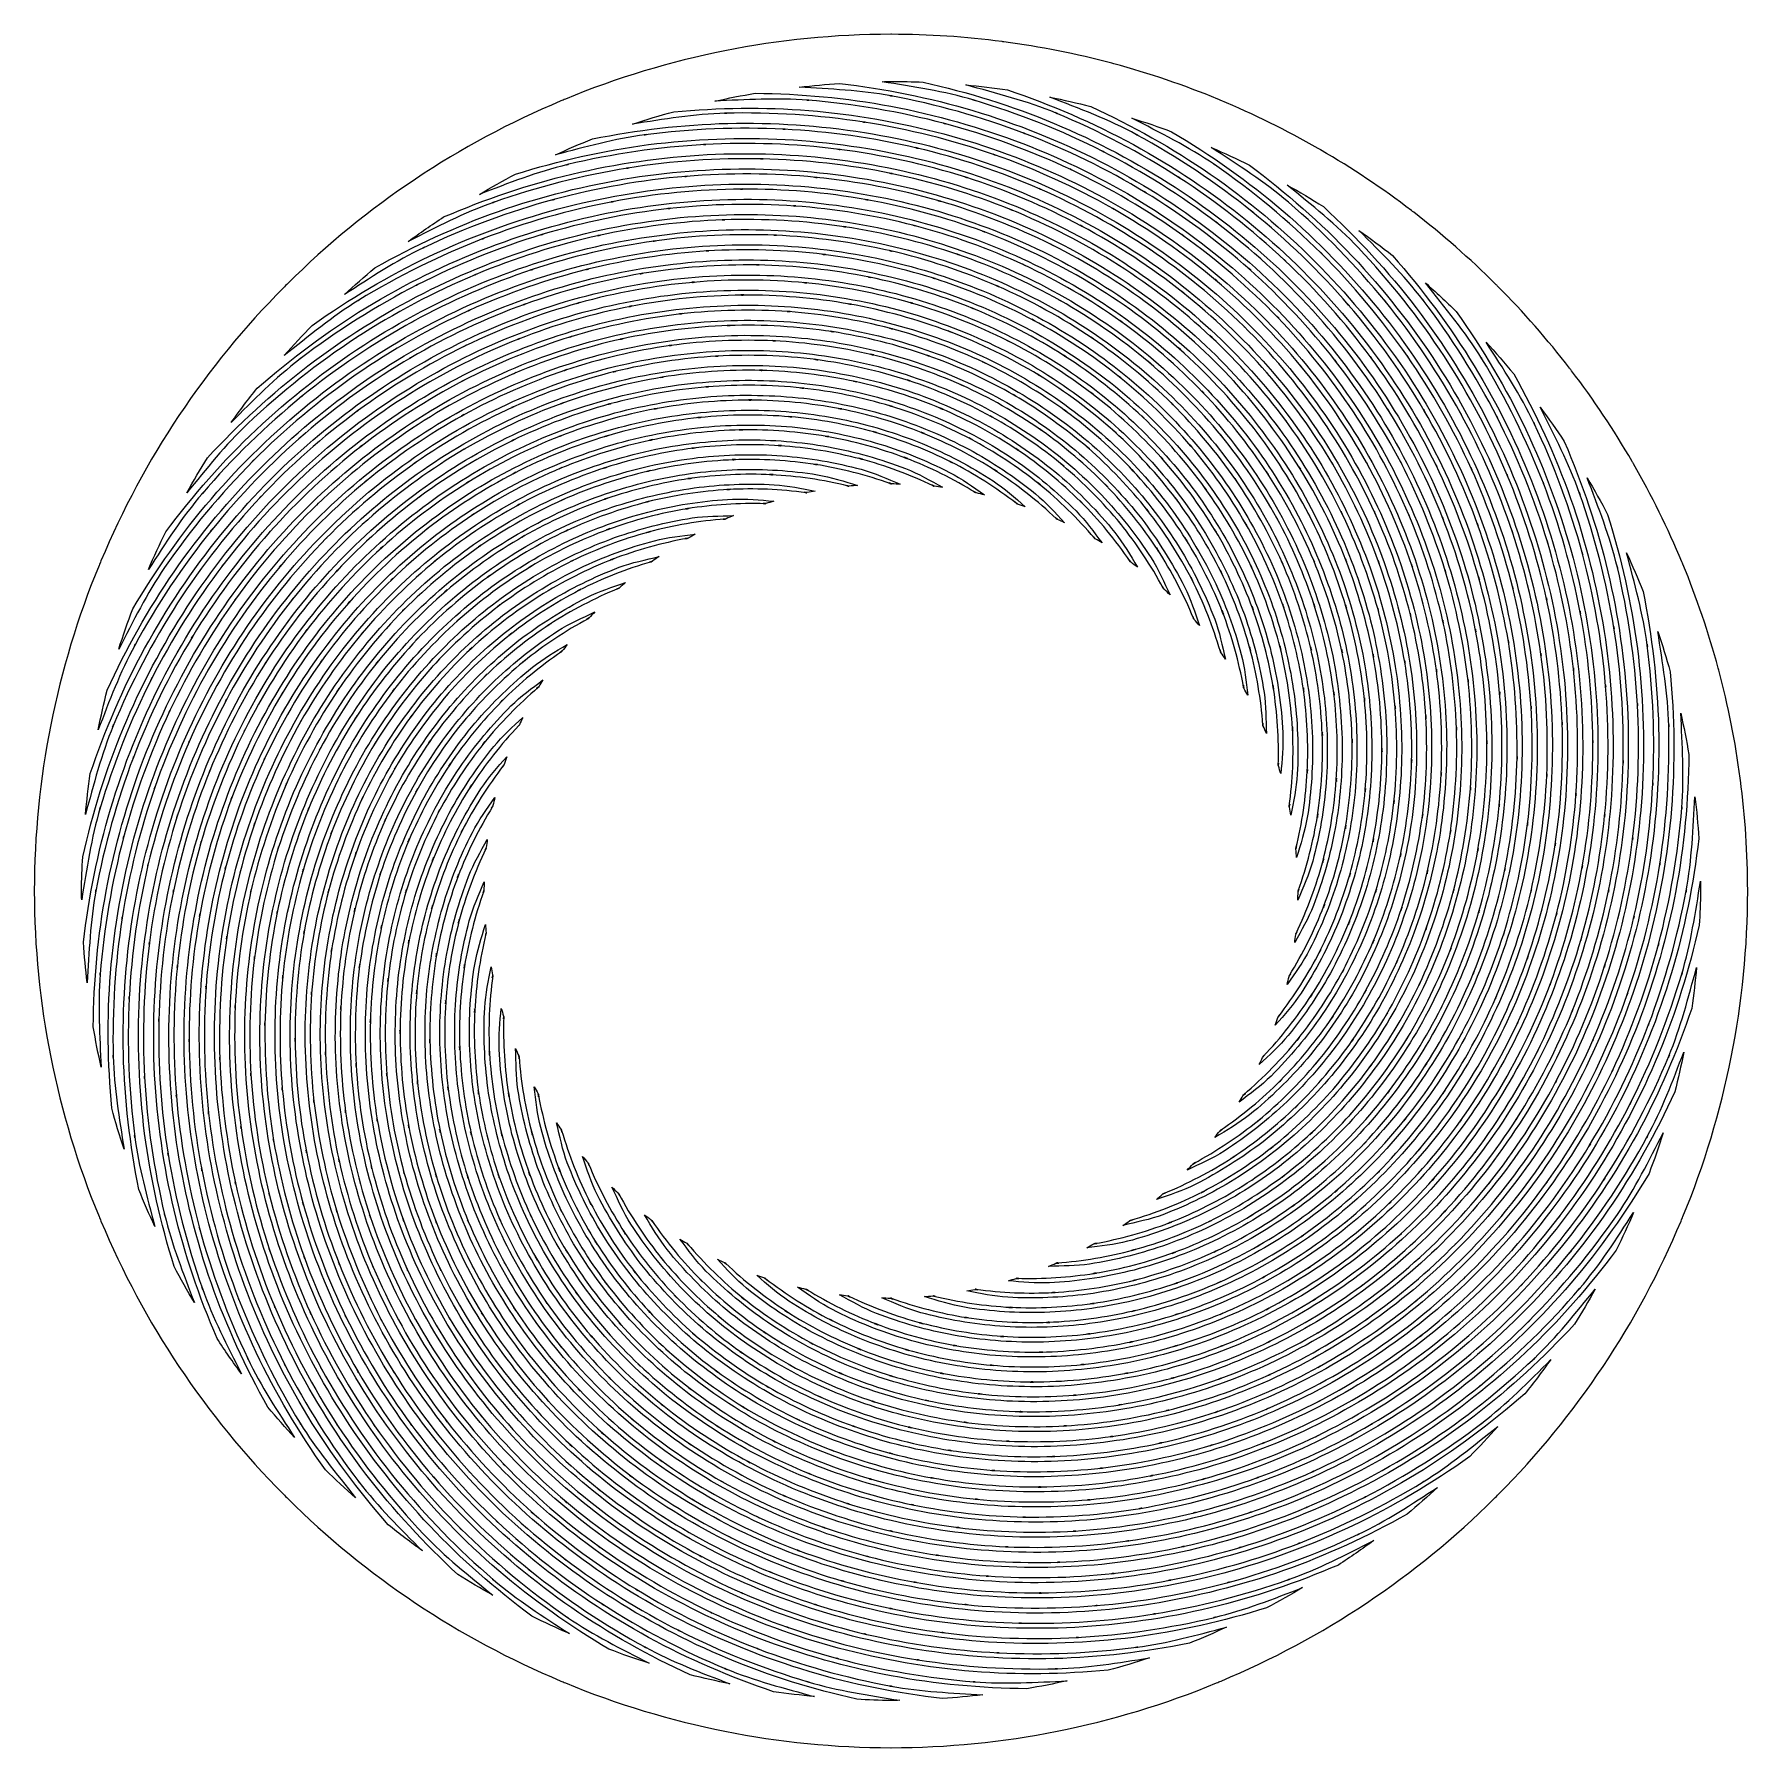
# Model space of a CAD drawing. Extents: x 1 to 1501, y -1248 to 252.
import ezdxf

# ---------------------------------------------------------------- set-up
doc = ezdxf.new("R2010")
doc.units = 0
doc.layers.add('Ebene_1', color=7, linetype='CONTINUOUS')

msp = doc.modelspace()

# ---------------------------------------------------------------- linework, layer by layer
at = {"layer": 'Ebene_1', "color": 7}
for p, q in [((751.25218, 252.24558), (751.2527, 252.24612)), ((751.2528, 210.9717), (751.2527, 210.97236)), ((632.41054, 200.66294), (632.41064, 200.66169)), ((706.33408, 209.20282), (706.33408, 209.20802)), ((752.19113, 198.25373), (750.21738, 198.62213)), ((751.19848, 198.34683), (751.19843, 198.34673)), ((816.81185, 207.8794), (816.81205, 207.8741)), ((890.21976, 197.15305), (890.21976, 197.1524)), ((607.4657, 183.23936), (605.45321, 183.18936)), ((606.46915, 183.12336), (606.4692, 183.12306)), ((679.4426, 194.53923), (677.43398, 194.69823)), ((678.43048, 194.52763), (678.43053, 194.52723)), ((679.38444, 185.47688), (679.38444, 185.47678)), ((824.94344, 194.34106), (823.01236, 194.91496)), ((823.95846, 194.53886), (823.95854, 194.53886)), ((896.88537, 182.84769), (895.02412, 183.61939)), ((895.91982, 183.15019), (895.91988, 183.15019)), ((608.36148, 174.21995), (608.36148, 174.21995)), ((658.49555, 169.19098), (656.42491, 169.29568)), ((657.46024, 169.14828), (657.46024, 169.14798)), ((728.71971, 175.23195), (726.6723, 175.54995)), ((727.67274, 175.29795), (727.67274, 175.29795)), ((799.18816, 173.90198), (797.18729, 174.43318)), ((798.16449, 174.07648), (798.16446, 174.07648)), ((869.13311, 165.21223), (867.19817, 165.94893)), ((868.12876, 165.49523), (868.1288, 165.49523)), ((962.11905, 178.80991), (962.11905, 178.81111)), ((537.07094, 164.47927), (535.07395, 164.21557)), ((536.07439, 164.25457), (536.07444, 164.25437)), ((589.28736, 155.83991), (587.22058, 155.73131)), ((588.28305, 155.69231), (588.28305, 155.69251)), ((658.7127, 160.14098), (658.7127, 160.14018)), ((706.84979, 151.45015), (704.73648, 151.71775)), ((705.77568, 151.48895), (705.77568, 151.48915)), ((774.96062, 152.53218), (772.87834, 153.02468)), ((773.90978, 152.67958), (773.90978, 152.67958)), ((937.7868, 149.25563), (935.94104, 150.19403)), ((967.22586, 163.89764), (965.45767, 164.85934)), ((966.29907, 164.29704), (966.29916, 164.29704)), ((1031.6685, 153.069), (1031.6685, 153.07123)), ((469.02224, 138.46407), (467.06792, 137.99487)), ((468.06062, 138.13837), (468.06054, 138.13837)), ((521.85899, 135.33095), (519.81158, 135.00135)), ((520.84691, 135.07135), (520.84691, 135.07115)), ((590.46129, 146.86339), (590.46229, 146.86309)), ((639.2353, 143.25334), (637.10259, 143.30034)), ((638.16895, 143.18014), (638.16895, 143.17934)), ((842.80003, 146.49086), (840.77978, 147.19657)), ((841.76078, 146.75066), (841.76082, 146.75066)), ((936.83674, 149.63563), (936.8368, 149.63563)), ((1035.2088, 137.69634), (1033.5491, 138.83637)), ((1034.3211, 138.19657), (1034.3208, 138.19654)), ((572.84613, 128.02938), (570.71732, 127.85488)), ((571.80306, 127.84688), (571.80306, 127.84708)), ((639.73163, 134.21424), (639.73163, 134.2142)), ((686.61626, 126.98208), (684.42536, 127.19928)), ((685.51499, 126.98988), (685.51499, 126.99008)), ((752.27254, 130.32102), (750.12043, 130.76302)), ((751.17127, 130.44512), (751.17127, 130.44512)), ((817.91718, 126.77293), (815.82714, 127.43993)), ((816.85471, 127.00563), (816.85471, 127.00563)), ((909.639, 133.396), (907.71568, 134.3034)), ((908.63858, 133.7605), (908.63856, 133.7605)), ((1004.3971, 126.21461), (1002.6561, 127.33911)), ((1003.4741, 126.69931), (1003.4741, 126.69931)), ((1098.1507, 120.20542), (1098.1507, 120.20032)), ((404.06388, 105.47302), (402.16771, 104.80602)), ((403.16431, 105.05802), (403.16429, 105.05812)), ((456.93942, 107.88487), (454.93854, 107.34587)), ((455.97388, 107.52817), (455.97392, 107.52817)), ((508.40744, 105.95385), (506.3135, 105.55445)), ((507.3721, 105.65915), (507.3721, 105.65915)), ((574.2731, 119.09523), (574.2731, 119.09523)), ((621.6657, 116.80744), (619.46317, 116.79144)), ((620.55667, 116.69844), (620.55667, 116.69884)), ((622.46292, 107.79962), (622.46062, 107.79962)), ((731.17427, 107.33811), (728.94073, 107.73361)), ((730.0381, 107.43501), (730.0381, 107.43511)), ((794.53498, 106.1244), (792.35188, 106.7526)), ((793.41435, 106.3377), (793.41435, 106.3377)), ((882.83671, 116.38087), (880.82033, 117.26497)), ((881.79753, 116.72597), (881.7975, 116.72597)), ((974.7446, 113.38343), (972.92211, 114.48856)), ((973.78291, 113.85266), (973.783, 113.85263)), ((1100.0743, 104.53464), (1098.5427, 105.84142)), ((1099.2407, 105.12402), (1099.2403, 105.12404)), ((558.13823, 99.89693), (555.95513, 99.65263)), ((557.05249, 99.67563), (557.05249, 99.67593)), ((668.0307, 101.92471), (665.76614, 102.08371)), ((666.8829, 101.90141), (666.8829, 101.90171)), ((668.15903, 92.89003), (668.16253, 92.89003)), ((857.41486, 98.29543), (855.31706, 99.14073)), ((856.30586, 98.63273), (856.30587, 98.63283)), ((946.30984, 99.26099), (944.39815, 100.35059)), ((945.31325, 99.71469), (945.31334, 99.71469)), ((1068.2351, 96.33723), (1066.622, 97.63625)), ((1067.366, 96.91505), (1067.3661, 96.91503)), ((446.63262, 77.25918), (444.58911, 76.64648)), ((445.65158, 76.86368), (445.65162, 76.86368)), ((496.72409, 76.43332), (494.57198, 75.96022)), ((495.66162, 76.09592), (495.66162, 76.09592)), ((605.81001, 89.94305), (603.53381, 89.86205)), ((604.65445, 89.79605), (604.65445, 89.79565)), ((606.87885, 80.97113), (606.87635, 80.97013)), ((651.12027, 76.35554), (648.77431, 76.45634)), ((649.93373, 76.29734), (649.93373, 76.29754)), ((711.67746, 83.67663), (709.35863, 84.02563)), ((710.51416, 83.74253), (710.51416, 83.74263)), ((772.67282, 84.62674), (770.39663, 85.21614)), ((771.50952, 84.81674), (771.50952, 84.81674)), ((833.42777, 79.20192), (831.2369, 80.02012)), ((832.28774, 79.51212), (832.28774, 79.51212)), ((919.13921, 83.92873), (917.13837, 84.99509)), ((918.08837, 84.37079), (918.08838, 84.37083)), ((1007.6429, 75.60728), (1005.8553, 76.8869)), ((1006.6853, 76.1695), (1006.6849, 76.16958)), ((1037.4035, 86.67414), (1035.7012, 87.96539)), ((1036.4842, 87.24799), (1036.4845, 87.24804)), ((1160.86, 80.54349), (1160.86, 80.53969)), ((342.90956, 65.87825), (341.09484, 65.01355)), ((342.04093, 65.36255), (342.04096, 65.36255)), ((395.24219, 73.80028), (393.315, 73.05578)), ((394.31544, 73.34268), (394.31549, 73.34278)), ((545.16752, 71.52031), (542.92236, 71.20231)), ((544.03523, 71.25631), (544.03523, 71.25661)), ((591.6566, 62.74129), (589.31449, 62.59779)), ((590.48942, 62.56279), (590.48942, 62.56289)), ((651.51895, 67.3363), (651.52355, 67.3363)), ((752.3617, 62.36898), (750.0041, 62.91568)), ((751.17127, 62.53178), (751.17127, 62.53188)), ((893.28697, 67.45259), (891.19303, 68.49567)), ((892.18573, 67.88297), (892.1857, 67.88299)), ((979.02561, 63.19112), (977.14106, 64.46687)), ((978.03296, 63.73787), (978.03291, 63.73782)), ((1128.5981, 59.94547), (1127.1285, 61.41122)), ((1127.8035, 60.60462), (1127.8031, 60.60467)), ((1161.1193, 64.76927), (1159.735, 66.23502)), ((1160.375, 65.42462), (1160.3753, 65.42457)), ((438.09797, 46.68388), (436.01181, 45.98978)), ((437.07815, 46.23798), (437.07815, 46.23798)), ((486.78957, 46.85836), (484.59093, 46.31156)), ((485.71157, 46.48216), (485.71157, 46.48226)), ((592.98603, 53.8149), (592.98663, 53.8149)), ((635.885, 50.35974), (633.46148, 50.40274)), ((634.67518, 50.27094), (634.67518, 50.27074)), ((693.80928, 59.4179), (691.40514, 59.7126)), ((692.59169, 59.4567), (692.59169, 59.4569)), ((810.90641, 59.18543), (808.61859, 59.97653)), ((809.74312, 59.46853), (809.74312, 59.46853)), ((868.79963, 49.89847), (866.60101, 50.92218)), ((867.64798, 50.31338), (867.64798, 50.31337)), ((951.58736, 49.50682), (949.60975, 50.76707)), ((950.54035, 50.04587), (950.54039, 50.04582)), ((1066.1757, 45.66024), (1064.5315, 47.12212)), ((1065.2875, 46.31552), (1065.2877, 46.31554)), ((1096.925, 53.55897), (1095.37, 55.02085)), ((1096.08, 54.22204), (1096.08, 54.22207)), ((337.44976, 33.45719), (335.60788, 32.51489)), ((336.57727, 32.90649), (336.57736, 32.90659)), ((388.19653, 42.27114), (386.23057, 41.44524)), ((387.2465, 41.76704), (387.24653, 41.76704)), ((533.94174, 42.98855), (531.63065, 42.60075)), ((532.79782, 42.68575), (532.79782, 42.68605)), ((579.2171, 35.29526), (576.80522, 35.08586)), ((578.03055, 35.08186), (578.03055, 35.08196)), ((636.54066, 41.36864), (636.55196, 41.36764)), ((677.58521, 34.64366), (675.0919, 34.88406)), ((676.32109, 34.64746), (676.32109, 34.64766)), ((733.63657, 39.42881), (731.1859, 39.92511)), ((732.36858, 39.56841), (732.36858, 39.56841)), ((789.88569, 38.32759), (787.49318, 39.0799)), ((788.63707, 38.59909), (788.63707, 38.59899)), ((845.70825, 31.3517), (843.41269, 32.35214)), ((844.51782, 31.74334), (844.51782, 31.7433)), ((925.39386, 34.6128), (923.31933, 35.85753)), ((924.29262, 35.14403), (924.2926, 35.144)), ((1036.4106, 36.31119), (1034.6696, 37.77307)), ((1035.4686, 36.96657), (1035.4686, 36.96649)), ((1219.0519, 34.56879), (1219.0518, 34.57399)), ((286.23393, 20.11038), (284.51614, 19.05952)), ((285.42733, 19.50932), (285.42733, 19.50928)), ((431.31986, 16.23267), (429.18326, 15.45717)), ((430.28453, 15.74797), (430.28453, 15.74797)), ((478.60773, 17.31457), (476.35094, 16.68637)), ((477.49483, 16.89187), (477.49483, 16.89187)), ((580.8298, 26.42314), (580.8341, 26.42315)), ((622.33653, 24.0268), (619.83155, 24.0038)), ((621.07241, 23.8991), (621.07241, 23.8988)), ((623.26084, 15.06938), (623.25554, 15.06938)), ((716.51676, 15.88366), (713.96139, 16.34126)), ((715.22937, 15.99226), (715.22937, 15.99226)), ((770.39663, 16.70187), (767.90331, 17.42307)), ((769.12477, 16.94617), (769.12477, 16.94617)), ((900.49939, 18.57867), (898.32015, 19.81176)), ((899.34773, 19.09827), (899.34773, 19.09827)), ((1007.6935, 25.56616), (1005.8633, 27.02804)), ((1006.7283, 26.19824), (1006.7275, 26.19826)), ((1152.6592, 14.41017), (1151.2671, 16.02328)), ((1151.8841, 15.15858), (1151.8832, 15.15857)), ((1184.8239, 17.45026), (1183.5171, 19.0556)), ((1184.0951, 18.1948), (1184.0949, 18.19476)), ((1217.6749, 18.84624), (1216.4496, 20.44384)), ((1216.9886, 19.59074), (1216.9889, 19.59074)), ((333.74276, 1.36578), (331.86598, 0.33821)), ((332.86248, 0.77251), (332.86256, 0.77248)), ((382.90748, 10.96686), (380.90274, 10.05946)), ((381.9497, 10.42396), (381.94968, 10.42396)), ((524.44536, 14.39464), (522.06838, 13.93324)), ((523.28209, 14.05344), (523.28209, 14.05344)), ((568.49929, 7.69406), (566.01372, 7.41096)), ((567.26234, 7.43796), (567.26234, 7.43816)), ((663.0169, 9.44278), (660.4305, 9.62508)), ((661.69849, 9.41568), (661.69849, 9.41578)), ((663.28059, 0.45064), (663.28059, 0.45064)), ((824.06713, 11.88191), (821.66686, 12.85901)), ((822.83404, 12.25411), (822.83404, 12.25421)), ((876.9427, 1.48208), (874.65487, 2.70354)), ((875.74061, 1.98614), (875.74061, 1.98618)), ((953.65413, 0.14812), (951.6145, 1.60613)), ((952.57229, 0.78023), (952.57227, 0.78022)), ((980.08805, 13.49499), (978.1531, 14.9491)), ((979.0411, 14.1425), (979.04108, 14.14259)), ((1090.6742, 3.57994), (1089.096, 5.21244)), ((1089.798, 4.33604), (1089.7982, 4.33604)), ((1121.2502, 9.76472), (1119.7689, 11.39333)), ((1120.4479, 10.49753), (1120.4472, 10.49762)), ((284.18651, -12.70622), (282.4532, -13.83848)), ((283.3683, -13.35378), (283.36831, -13.35382)), ((426.26341, -14.00912), (424.08028, -14.86612)), ((425.2242, -14.53262), (425.2242, -14.53262)), ((472.15532, -12.1169), (469.8365, -12.8265)), ((471.02693, -12.5783), (471.02693, -12.5783)), ((516.6707, -14.17975), (514.22002, -14.72265)), ((515.46474, -14.56365), (515.46474, -14.56365)), ((610.48645, -2.56227), (607.89228, -2.64727)), ((609.19906, -2.72527), (609.19906, -2.72517)), ((611.70791, -11.47316), (611.70791, -11.47316)), ((701.01781, -8.17286), (698.36163, -7.76566)), ((699.66839, -8.09136), (699.66839, -8.09186)), ((752.46253, -5.60245), (749.86838, -4.91995)), ((751.14027, -5.38525), (751.14027, -5.38525)), ((803.90338, -8.4253), (801.38679, -7.47529)), ((802.59272, -8.0647), (802.59272, -8.0647)), ((928.43395, -14.38916), (926.28961, -12.93891)), ((927.29005, -13.76101), (927.29005, -13.76096)), ((1032.2774, -13.22977), (1030.5053, -11.57403)), ((1031.3233, -12.49303), (1031.3234, -12.49297)), ((1060.9951, -4.10564), (1059.3199, -2.46151)), ((1060.0759, -3.35341), (1060.0761, -3.35334)), ((379.34004, -20.02726), (377.30039, -21.01996)), ((378.36286, -20.61666), (378.36284, -20.61666)), ((559.49541, -19.98847), (556.92063, -20.34517)), ((558.22742, -20.28717), (558.22742, -20.28707)), ((600.31925, -29.31807), (597.6398, -29.46937)), ((599.00086, -29.51937), (599.00086, -29.51977)), ((650.11596, -16.10699), (647.43262, -15.97899)), ((648.77044, -16.16899), (648.77044, -16.16899)), ((650.64353, -25.072), (650.64333, -25.0721)), ((736.11439, -28.50764), (733.40779, -27.86784)), ((734.70681, -28.30994), (734.70681, -28.30994)), ((785.24802, -29.49646), (782.61898, -28.57356)), ((783.87533, -29.15516), (783.87533, -29.15526)), ((854.76256, -16.61109), (852.36617, -15.40513)), ((853.5062, -16.11863), (853.5062, -16.11859)), ((904.48948, -30.06267), (902.23268, -28.61632)), ((903.27965, -29.43452), (903.27965, -29.43447)), ((1004.587, -23.73428), (1002.7141, -22.07463)), ((1003.5791, -22.99363), (1003.5788, -22.99367)), ((1172.2757, -31.69126), (1170.9728, -29.91919)), ((1203.9952, -30.35736), (1202.7815, -28.60077)), ((1203.3205, -29.55467), (1203.3202, -29.55466)), ((1236.3037, -30.69471), (1235.1714, -28.95751)), ((1235.6644, -29.88431), (1235.6637, -29.88431)), ((1272.1445, -17.25862), (1272.1445, -17.25862)), ((234.64959, -31.33452), (233.05201, -32.55599)), ((233.91671, -32.00929), (233.9167, -32.00922)), ((331.74971, -30.32241), (329.84577, -31.43915)), ((330.84236, -30.96995), (330.84231, -30.97001)), ((422.917, -43.95238), (420.68735, -44.89848)), ((421.84677, -44.52628), (421.84677, -44.52628)), ((467.40521, -41.35047), (465.02823, -42.14537)), ((466.24968, -41.85847), (466.24968, -41.85847)), ((510.60218, -42.64953), (508.08559, -43.27383)), ((509.36522, -43.07993), (509.36522, -43.07993)), ((601.80056, -38.17468), (601.80052, -38.17468)), ((638.88631, -41.9088), (636.10604, -41.8428)), ((637.4826, -42.0057), (637.4826, -42.0058)), ((687.14749, -32.66025), (684.39047, -32.30355)), ((685.74765, -32.60985), (685.74765, -32.61025)), ((834.00939, -35.6154), (831.49669, -34.42496)), ((832.68714, -35.13456), (832.68714, -35.1346)), ((977.99024, -35.56115), (976.00489, -33.88988)), ((976.91999, -34.81668), (976.92001, -34.81665)), ((1081.3836, -45.25526), (1079.7938, -43.42889)), ((1080.4998, -44.40999), (1080.4996, -44.40996)), ((1110.8966, -39.18675), (1109.4076, -37.37974)), ((1110.0706, -38.35304), (1110.0706, -38.35304)), ((1141.2153, -34.64601), (1139.8193, -32.85452)), ((1140.4393, -33.81622), (1140.4403, -33.81621)), ((1171.5508, -30.87309), (1171.5507, -30.87306)), ((1269.116, -32.73429), (1268.0651, -31.01649)), ((1268.5151, -31.92779), (1268.515, -31.92779)), ((283.85691, -45.01094), (282.10033, -46.22853)), ((283.03873, -45.69733), (283.03871, -45.69734)), ((377.47876, -50.62582), (375.39646, -51.71159)), ((376.47832, -51.26949), (376.47832, -51.26952)), ((552.18216, -47.65947), (549.52986, -48.09377)), ((550.87154, -48.00077), (550.87154, -48.00067)), ((591.85046, -56.15539), (589.07797, -56.37639)), ((590.48555, -56.39539), (590.48555, -56.39579)), ((639.67736, -50.83911), (639.67736, -50.83911)), ((674.92901, -57.50052), (672.05955, -57.19032)), ((673.48653, -57.48112), (673.48653, -57.48152)), ((721.35993, -51.93259), (718.54477, -51.32769)), ((719.92135, -51.76199), (719.92135, -51.76199)), ((768.12823, -51.2502), (765.38673, -50.3544)), ((766.70512, -50.9283), (766.70512, -50.9283)), ((814.71038, -55.46127), (812.07744, -54.28247)), ((813.3338, -54.99597), (813.3338, -54.99597)), ((881.86343, -46.79855), (879.48644, -45.34831)), ((880.60707, -46.18201), (880.60707, -46.18205)), ((952.53737, -48.64432), (950.44346, -46.96532)), ((951.41287, -47.90372), (951.41287, -47.90372)), ((1025.0606, -61.79342), (1023.2653, -59.9244)), ((1052.7507, -52.81285), (1051.0601, -50.9671)), ((1051.8161, -51.9636), (1051.8167, -51.96365)), ((236.04945, -64.18604), (234.44023, -65.4928)), ((235.31273, -64.9073), (235.31265, -64.90724)), ((331.44333, -61.51817), (329.52003, -62.72023)), ((330.52432, -62.21223), (330.52433, -62.21227)), ((421.25348, -73.51948), (418.97342, -74.55869)), ((420.15612, -74.14768), (420.15612, -74.14768)), ((464.34964, -70.29717), (461.91059, -71.18127)), ((463.16695, -70.85557), (463.16695, -70.85557)), ((506.22431, -70.9331), (503.63793, -71.6389)), ((504.96796, -71.4062), (504.96796, -71.4062)), ((593.57601, -64.95378), (593.57602, -64.95378)), ((629.32792, -67.88916), (626.44295, -67.88516)), ((627.86993, -68.02476), (627.86993, -68.02486)), ((752.57499, -73.60872), (749.71329, -72.73622)), ((751.10534, -73.31012), (751.10534, -73.31012)), ((796.90423, -76.07102), (794.1472, -74.90385)), ((860.59454, -64.51944), (858.10122, -63.06919)), ((859.29165, -63.91839), (859.29165, -63.91844)), ((928.28272, -62.91801), (926.07246, -61.23124)), ((927.0884, -62.16964), (927.0884, -62.16961)), ((998.37888, -72.14298), (996.47109, -70.25459)), ((997.33609, -71.28603), (997.33579, -71.28598)), ((1024.0873, -60.95197), (1024.0876, -60.95202)), ((1319.5138, -74.33283), (1319.5138, -74.33383)), ((188.72662, -87.88619), (187.26475, -89.27438)), ((188.05195, -88.65398), (188.05192, -88.65399)), ((285.18693, -76.73411), (283.41485, -78.037)), ((284.36875, -77.4592), (284.36874, -77.45921)), ((377.281, -80.75907), (375.1638, -81.93013)), ((376.2883, -81.43763), (376.2883, -81.43767)), ((546.55958, -75.23339), (543.82585, -75.74909)), ((545.19854, -75.62109), (545.19854, -75.62119)), ((585.0646, -82.9887), (582.19126, -83.2834)), ((583.64537, -83.2714), (583.64537, -83.2718)), ((630.3904, -76.77685), (630.3904, -76.77675)), ((664.36245, -82.6006), (661.38054, -82.3447)), ((662.84628, -82.6123), (662.84628, -82.6126)), ((708.23412, -75.79185), (705.29099, -75.22575)), ((706.71797, -75.64455), (706.71797, -75.64445)), ((795.46949, -75.61735), (795.46949, -75.61732)), ((840.73712, -83.15551), (838.11195, -81.7014)), ((839.36444, -82.55831), (839.36444, -82.55831)), ((905.28053, -78.32001), (902.95007, -76.61774)), ((904.0358, -77.57934), (904.0358, -77.57941)), ((972.76706, -83.80691), (970.74679, -81.89909)), ((971.66189, -82.94219), (971.66193, -82.94221)), ((1097.6074, -86.76552), (1096.1184, -84.75302)), ((1096.7664, -85.82327), (1096.7664, -85.82332)), ((1126.8765, -82.24425), (1125.4845, -80.26276)), ((1126.0775, -81.30197), (1126.0775, -81.30195)), ((1156.8585, -79.28946), (1155.5672, -77.33898)), ((1156.1212, -78.37045), (1156.1215, -78.37046)), ((1187.4874, -77.94391), (1186.2893, -76.0206)), ((1186.8013, -77.04041), (1186.8015, -77.04041)), ((1218.6869, -78.25022), (1217.5701, -76.3502)), ((1218.0351, -77.3351), (1218.0359, -77.33512)), ((1250.3714, -80.24337), (1249.3438, -78.37048)), ((1249.7748, -79.35538), (1249.7744, -79.35537)), ((1282.4672, -83.95431), (1281.5252, -82.11245)), ((1281.9172, -83.08185), (1281.9162, -83.08181)), ((1314.888, -89.41403), (1314.023, -87.5993)), ((1314.372, -88.5455), (1314.372, -88.54543)), ((239.08945, -96.35112), (237.47247, -97.7432)), ((238.34887, -97.115), (238.34885, -97.11502)), ((332.78499, -92.14774), (330.83451, -93.44289)), ((331.85045, -92.89609), (331.85049, -92.89614)), ((421.23797, -102.62906), (418.90752, -103.76132)), ((420.12122, -103.30372), (420.12122, -103.30376)), ((462.9498, -98.88325), (460.45261, -99.85655)), ((461.74387, -99.48815), (461.74387, -99.48815)), ((503.52161, -98.94524), (500.85377, -99.74404)), ((502.21095, -99.47254), (502.21095, -99.47264)), ((542.61601, -102.63297), (539.79308, -103.22627)), ((541.23169, -103.06337), (541.23169, -103.06337)), ((621.44078, -93.95476), (618.45113, -94.01276)), ((619.93237, -94.12526), (619.93237, -94.12536)), ((622.76704, -102.78797), (622.76694, -102.78805)), ((664.73856, -91.51987), (664.73856, -91.51958)), ((696.72138, -99.99999), (693.66579, -99.47259)), ((695.15481, -99.87979), (695.15481, -99.87979)), ((738.59607, -96.48298), (735.61029, -95.63378)), ((737.07217, -96.20378), (737.07217, -96.20378)), ((780.61425, -97.3554), (777.72927, -96.19991)), ((779.11359, -96.91341), (779.1136, -96.9134)), ((822.30281, -102.61747), (819.56131, -101.1711)), ((820.85644, -102.0203), (820.85644, -102.02027)), ((883.58123, -94.7768), (881.12281, -93.05901)), ((882.27058, -94.0323), (882.27058, -94.0323)), ((948.27973, -96.71946), (946.14316, -94.78451)), ((947.12415, -95.85861), (947.12419, -95.85866)), ((1041.5137, -100.31025), (1039.8114, -98.22794)), ((1040.5674, -99.35247), (1040.5677, -99.35245)), ((1069.1308, -92.79923), (1067.537, -90.75571)), ((1068.231, -91.84145), (1068.2308, -91.84143)), ((288.14167, -107.79412), (286.35019, -109.19007)), ((287.31189, -108.56967), (287.31187, -108.56962)), ((378.71572, -110.3378), (376.55975, -111.60579)), ((377.69978, -111.0707), (377.69978, -111.0707)), ((579.94222, -109.73679), (576.97194, -110.10899)), ((578.44935, -110.06599), (578.44935, -110.06639)), ((655.44773, -107.87892), (652.3495, -107.67342)), ((653.8734, -107.92542), (653.8734, -107.92592)), ((656.06437, -116.75894), (656.06427, -116.75924)), ((726.21864, -119.79157), (723.10489, -118.96947)), ((724.6094, -119.52787), (724.6094, -119.52787)), ((765.86367, -119.24865), (762.85075, -118.10085)), ((764.30487, -118.82215), (764.30487, -118.82215)), ((863.2197, -112.21074), (860.6372, -110.48131)), ((861.8354, -111.46231), (861.8354, -111.46234)), ((924.97895, -110.81093), (922.7183, -108.85659)), ((923.73424, -109.92295), (923.73424, -109.92293)), ((989.1191, -119.5085), (987.19188, -117.36027)), ((988.04888, -118.5197), (988.04886, -118.5197)), ((1014.8202, -109.2288), (1013.0093, -107.11546)), ((1013.8163, -108.25936), (1013.8159, -108.2594)), ((193.54658, -120.41584), (192.08471, -121.88549)), ((192.87961, -121.21849), (192.87958, -121.21854)), ((243.73101, -127.75627), (242.10627, -129.23755)), ((242.98647, -128.57055), (242.98651, -128.57057)), ((335.74364, -122.1337), (333.75828, -123.52579)), ((334.80912, -122.92479), (334.80914, -122.9247)), ((422.83944, -131.2035), (420.45083, -132.4366)), ((421.69941, -131.93251), (421.69941, -131.93251)), ((463.18634, -127.02339), (460.6232, -128.0936)), ((461.94162, -127.68259), (461.94162, -127.68259)), ((502.45913, -126.60852), (499.71375, -127.48872)), ((501.14848, -127.17072), (501.14848, -127.17072)), ((540.32045, -129.7726), (537.40446, -130.4473)), ((538.90124, -130.2456), (538.90124, -130.2457)), ((615.22103, -120.03199), (612.11506, -120.14829)), ((613.67772, -120.23729), (613.67772, -120.23749)), ((616.76434, -128.79502), (616.76434, -128.79546)), ((648.18491, -133.2582), (644.96645, -133.0992)), ((646.56405, -133.3357), (646.56405, -133.3362)), ((686.8489, -124.47958), (683.66537, -123.98708)), ((685.22028, -124.38648), (685.22028, -124.38658)), ((805.34973, -122.84714), (802.4764, -121.39303)), ((803.84521, -122.25774), (803.84521, -122.25774)), ((844.24252, -130.55592), (841.53205, -128.80709)), ((842.80004, -129.81142), (842.80004, -129.81142)), ((902.90741, -126.0307), (900.51879, -124.03761)), ((901.61615, -125.1466), (901.61615, -125.1466)), ((964.47664, -131.09492), (962.42537, -128.90405)), ((963.33667, -130.08284), (963.33662, -130.08284)), ((1081.4694, -132.82436), (1079.9998, -130.58305)), ((1080.6358, -131.77739), (1080.6354, -131.77739)), ((1109.7176, -128.24489), (1108.3488, -126.04626)), ((1108.9308, -127.20955), (1108.9306, -127.20955)), ((1138.6722, -125.22027), (1137.4042, -123.0643)), ((1137.9392, -124.20433), (1137.9392, -124.20433)), ((1168.2504, -123.78555), (1167.0755, -121.66834)), ((1167.5645, -122.77735), (1167.5644, -122.77735)), ((1198.38, -123.98327), (1197.2982, -121.90096)), ((1197.7482, -122.99833), (1197.748, -122.99837)), ((1228.979, -125.84459), (1227.99, -123.80494)), ((1228.397, -124.88681), (1228.397, -124.88679)), ((1259.9766, -129.40814), (1259.0696, -127.40339)), ((1259.4346, -128.45033), (1259.4336, -128.45034)), ((1291.2806, -134.70115), (1290.4546, -132.73518)), ((1290.7766, -133.75112), (1290.7766, -133.75115)), ((148.96526, -148.93603), (147.65461, -150.46384)), ((148.39131, -149.74644), (148.39136, -149.74643)), ((292.68241, -138.11352), (290.87542, -139.60253)), ((291.84872, -138.93943), (291.84871, -138.93942)), ((381.7403, -139.29232), (379.54555, -140.66114)), ((380.69721, -140.08334), (380.69721, -140.08332)), ((576.4795, -136.32196), (573.40453, -136.76406)), ((574.95556, -136.69006), (574.95556, -136.69036)), ((610.64931, -146.02776), (607.42698, -146.20616)), ((609.04394, -146.27216), (609.04394, -146.27206)), ((649.04962, -142.08314), (649.04962, -142.08418)), ((677.74807, -149.02131), (675.30129, -148.68391)), ((714.63611, -143.25524), (712.20869, -142.65424)), ((752.00885, -141.41337), (749.5349, -140.51767)), ((789.21097, -143.42584), (786.88826, -142.29746)), ((826.00208, -149.30826), (823.84998, -147.9666)), ((882.11548, -142.28968), (879.60276, -140.26943)), ((880.75053, -141.39396), (880.75053, -141.39398)), ((940.93159, -143.91443), (938.76788, -141.68867)), ((939.73729, -142.89849), (939.73729, -142.89849)), ((1027.3568, -146.44268), (1025.6662, -144.10832)), ((1026.3952, -145.34528), (1026.3948, -145.34528)), ((1053.9925, -138.9084), (1052.4104, -136.6167)), ((1053.0924, -137.83429), (1053.0925, -137.83429)), ((1322.8142, -141.75069), (1322.0662, -139.81574)), ((1322.3532, -140.81616), (1322.3522, -140.81619)), ((1354.4825, -150.5685), (1353.8155, -148.67232)), ((1354.0715, -149.66892), (1354.0715, -149.6689)), ((1360.6634, -136.05833), (1360.6634, -136.05833)), ((199.93687, -152.08074), (198.475, -153.63955)), ((199.266, -152.93765), (199.26607, -152.93774)), ((249.91588, -158.33546), (248.28338, -159.90977)), ((249.16748, -159.20016), (249.16748, -159.20016)), ((340.2611, -151.40215), (338.24472, -152.88729)), ((339.34209, -152.22419), (339.3421, -152.22425)), ((426.01912, -159.16526), (423.57231, -160.49916)), ((424.85969, -159.94466), (424.85969, -159.94466)), ((465.02823, -154.64389), (462.38755, -155.81495)), ((463.75248, -155.36125), (463.75248, -155.36129)), ((503.01364, -153.83738), (500.18681, -154.81458)), ((501.64095, -154.46168), (501.64095, -154.46168)), ((539.65349, -156.57116), (536.64444, -157.33116)), ((538.17999, -157.09846), (538.17999, -157.09846)), ((574.65311, -162.65128), (571.46958, -163.16698)), ((573.07492, -163.06618), (573.07492, -163.06618)), ((612.46017, -154.71787), (612.46017, -154.7176)), ((641.7325, -158.6185), (639.22753, -158.5335)), ((862.03315, -159.04504), (860.01678, -157.4746)), ((918.55759, -157.91664), (916.26589, -155.64434)), ((917.2857, -156.87357), (917.2857, -156.87357)), ((976.87735, -165.67972), (974.95793, -163.2368)), ((975.79932, -164.54746), (975.79937, -164.54746)), ((1001.6323, -155.38843), (999.82528, -152.9998)), ((1000.6043, -154.26779), (1000.6047, -154.26779)), ((298.75483, -167.62635), (296.92457, -169.21618)), ((297.91727, -168.50268), (297.91723, -168.50265)), ((346.29863, -179.8797), (344.25511, -181.47341)), ((386.32366, -167.541), (384.07849, -169.01065)), ((385.28445, -168.37085), (385.28445, -168.3708)), ((606.97717, -171.91499), (604.3869, -172.10109)), ((613.28612, -169.10411), (613.28608, -169.10369)), ((896.87378, -172.52378), (894.98926, -170.70516)), ((953.16556, -177.26614), (951.12592, -174.76505)), ((952.01782, -176.10673), (952.01777, -176.10673)), ((1062.566, -177.23513), (1061.1274, -174.73015)), ((1061.7284, -176.04857), (1061.728, -176.04857)), ((1089.8444, -172.52378), (1088.5105, -170.07697)), ((1089.0655, -171.36435), (1089.0654, -171.36435)), ((1117.8064, -169.3441), (1116.5772, -166.95935)), ((1117.0812, -168.21184), (1117.0814, -168.21184)), ((1146.3772, -167.73876), (1145.245, -165.40828)), ((1145.702, -166.622), (1145.7022, -166.622)), ((1175.4902, -167.75814), (1174.451, -165.47807)), ((1174.862, -166.66077), (1174.8622, -166.66077)), ((1205.0534, -169.42166), (1204.1114, -167.192)), ((1204.4874, -168.3708), (1204.4874, -168.3708)), ((1235.0011, -172.76807), (1234.1441, -170.58496)), ((1234.4771, -171.72886), (1234.4771, -171.72886)), ((1265.2426, -177.82065), (1264.4676, -175.68406)), ((1264.7586, -176.78533), (1264.7576, -176.78533)), ((157.16262, -180.77542), (155.86361, -182.38853)), ((156.58481, -181.64403), (156.58482, -181.64402)), ((207.83563, -182.83446), (206.37375, -184.47856)), ((207.18025, -183.72246), (207.18033, -183.72246)), ((257.60522, -188.01505), (255.95723, -189.69018)), ((256.86072, -188.92628), (256.86072, -188.92625)), ((345.34085, -180.77931), (345.34083, -180.7793)), ((430.73046, -186.44459), (428.22548, -187.87931)), ((429.5594, -187.27051), (429.5594, -187.27049)), ((468.42502, -181.6673), (465.71456, -182.9353)), ((467.12603, -182.4312), (467.12603, -182.4312)), ((505.15798, -180.55437), (502.23809, -181.62848)), ((503.73876, -181.23687), (503.73876, -181.23687)), ((540.59576, -182.94691), (537.48202, -183.79221)), ((539.07186, -183.52081), (539.07186, -183.52081)), ((573.80779, -188.76339), (571.1516, -189.23649)), ((579.81039, -185.31245), (579.81039, -185.3123)), ((930.11684, -189.57771), (928.38742, -187.52643)), ((1010.353, -191.08612), (1008.7011, -188.45318)), ((1009.4071, -189.86076), (1009.407, -189.86076)), ((1036.0467, -183.43938), (1034.4995, -180.87237)), ((1035.1475, -182.22179), (1035.1467, -182.22179)), ((1295.6935, -184.60654), (1294.9995, -182.5165)), ((1295.2515, -183.5906), (1295.2515, -183.5906)), ((1326.2682, -193.13744), (1325.6552, -191.09389)), ((1325.8722, -192.15636), (1325.8732, -192.15633)), ((306.30845, -196.25891), (304.4627, -197.94958)), ((305.4592, -197.19348), (305.45925, -197.19341)), ((353.8057, -207.49243), (351.7234, -209.1986)), ((352.83627, -208.45019), (352.83631, -208.45023)), ((392.40382, -195.01811), (390.11599, -196.60019)), ((391.32195, -195.92549), (391.32195, -195.92541)), ((473.34965, -208.01591), (470.55773, -209.3886)), ((472.01186, -208.838), (472.01186, -208.83802)), ((508.84174, -206.69369), (505.83266, -207.85699)), ((507.39924, -207.41879), (507.39924, -207.41879)), ((542.54235, -208.98924), (539.89004, -209.75314)), ((548.3085, -204.88287), (548.3084, -204.88281)), ((961.36679, -209.98581), (959.84675, -207.73674)), ((985.55552, -200.12493), (983.79119, -197.42995)), ((984.53569, -198.84917), (984.53571, -198.84917)), ((1094.3626, -211.5291), (1093.1955, -208.89231)), ((1121.9864, -209.6911), (1120.9162, -207.12408)), ((1121.3272, -208.45023), (1121.3274, -208.45023)), ((1150.1226, -209.45459), (1149.1526, -206.95739)), ((1149.5246, -208.26802), (1149.5256, -208.26802)), ((1178.7092, -210.85053), (1177.8292, -208.41534)), ((1178.1592, -209.67947), (1178.1582, -209.67947)), ((1356.8947, -203.44029), (1356.3557, -201.44328)), ((1356.5337, -202.47085), (1356.5337, -202.47089)), ((1395.128, -201.7274), (1395.1279, -201.7264)), ((115.79975, -213.80531), (114.65973, -215.45718)), ((115.31503, -214.66998), (115.31506, -214.67001)), ((166.82569, -211.60667), (165.53444, -213.30896)), ((166.25184, -212.52566), (166.2518, -212.52567)), ((217.18464, -212.59931), (215.72276, -214.34038)), ((216.52936, -213.54158), (216.52934, -213.54161)), ((266.72938, -216.72903), (265.07358, -218.50111)), ((265.99258, -217.68291), (265.99258, -217.68293)), ((315.28908, -223.94926), (313.42393, -225.74463)), ((314.43989, -224.93423), (314.43988, -224.93417)), ((399.94195, -221.6537), (397.6076, -223.34436)), ((398.84458, -222.61536), (398.84458, -222.6153)), ((436.93469, -212.95992), (434.36768, -214.51097)), ((435.70546, -213.87117), (435.70546, -213.87122)), ((1015.3828, -226.24869), (1013.9132, -223.37922)), ((1014.5142, -224.89538), (1014.5138, -224.89538)), ((1040.9942, -219.85054), (1039.6215, -217.05863)), ((1040.1725, -218.51275), (1040.1722, -218.51275)), ((1067.3431, -214.92593), (1066.0752, -212.21932)), ((1066.5752, -213.61917), (1066.5751, -213.61917)), ((1093.6525, -210.2611), (1093.6526, -210.2611)), ((1207.6593, -213.90612), (1206.8643, -211.5291)), ((1207.1513, -212.75056), (1207.1513, -212.75056)), ((1236.8924, -218.6601), (1236.1824, -216.3374)), ((1236.4304, -217.5356), (1236.4314, -217.5356)), ((1266.3203, -225.11253), (1265.6963, -222.85185)), ((1265.9093, -224.02291), (1265.9093, -224.02291)), ((1387.4698, -215.52304), (1387.0008, -213.56869)), ((1387.1438, -214.56139), (1387.1438, -214.56144)), ((362.72432, -234.18623), (360.61488, -236.00098)), ((361.73554, -235.20988), (361.73552, -235.20993)), ((444.58138, -238.65326), (441.95235, -240.30904)), ((443.3328, -239.61494), (443.3328, -239.61497)), ((479.74389, -233.62397), (476.87831, -235.09748)), ((478.36731, -234.50807), (478.36731, -234.50807)), ((513.44063, -232.41026), (510.93955, -233.4262)), ((518.93912, -227.64848), (518.93912, -227.64851)), ((990.2475, -233.43397), (989.0183, -231.13064)), ((1295.8677, -233.29824), (1295.3207, -231.09187)), ((1295.4947, -232.22414), (1295.4957, -232.22414)), ((127.28145, -244.61323), (126.15694, -246.35429)), ((126.79673, -245.53609), (126.79675, -245.53613)), ((177.89252, -241.36375), (176.61291, -243.15135)), ((177.33031, -242.32155), (177.33023, -242.32155)), ((227.92965, -241.31338), (226.47165, -243.14751)), ((227.28205, -242.30221), (227.28205, -242.30218)), ((277.22996, -244.41936), (275.57033, -246.29228)), ((276.48933, -245.42758), (276.48936, -245.42756)), ((325.64239, -250.62749), (323.75398, -252.53917)), ((324.77378, -251.68227), (324.77379, -251.68222)), ((408.88381, -247.37801), (406.49518, -249.18501)), ((407.76317, -248.40561), (407.76317, -248.40559)), ((491.98184, -253.40789), (491.98174, -253.40776)), ((1042.3206, -255.34661), (1041.1534, -252.34142)), ((1041.5834, -253.88083), (1041.5836, -253.88083)), ((1068.4553, -251.65896), (1067.3812, -248.73907)), ((1067.7732, -250.23971), (1067.7733, -250.23971)), ((1095.1724, -249.51849), (1094.1954, -246.68779)), ((1094.5484, -248.14967), (1094.5484, -248.14967)), ((1122.4016, -248.96009), (1121.5176, -246.21861)), ((1121.8276, -247.63007), (1121.8276, -247.63007)), ((1150.0643, -250.02259), (1149.2653, -247.35475)), ((1149.5373, -248.71193), (1149.5373, -248.71193)), ((1178.0768, -252.73306), (1177.3668, -250.13891)), ((1177.5998, -251.46507), (1177.5998, -251.46507)), ((1206.3598, -257.10318), (1205.7358, -254.59045)), ((1325.4424, -243.2251), (1324.9694, -241.07686)), ((1325.1054, -242.16263), (1325.1054, -242.16263)), ((1354.9636, -254.9123), (1354.5646, -252.81449)), ((1354.6696, -253.87696), (1354.6686, -253.87696)), ((190.30477, -269.98858), (189.0329, -271.86925)), ((240.00464, -268.91838), (238.54665, -270.85721)), ((239.35705, -269.9653), (239.35705, -269.96535)), ((373.00783, -259.88734), (370.8596, -261.81453)), ((372.01903, -260.95753), (372.01903, -260.95755)), ((453.6202, -263.45477), (450.92522, -265.21523)), ((452.35994, -264.46293), (452.35994, -264.46297)), ((486.92916, -258.76281), (484.62972, -259.99204)), ((1016.6039, -259.94938), (1015.5841, -257.44442)), ((1205.9298, -255.86232), (1205.9298, -255.86232)), ((1234.8302, -263.17171), (1234.2872, -260.7249)), ((1234.4422, -261.96576), (1234.4422, -261.96576)), ((1263.4039, -270.95029), (1262.9429, -268.5694)), ((1263.0669, -269.78699), (1263.0669, -269.78699)), ((1384.3405, -268.36001), (1384.0105, -266.31647)), ((1384.0805, -267.34794), (1384.0805, -267.34794)), ((89.60239, -281.7845), (88.64074, -283.5527)), ((89.203, -282.7112), (89.20299, -282.7112)), ((140.11642, -274.26175), (139.00741, -276.08424)), ((139.65501, -275.20794), (139.65502, -275.20795)), ((189.758, -270.98515), (189.75807, -270.98519)), ((289.0568, -271.02009), (287.38554, -273.00544)), ((288.31224, -272.09034), (288.3123, -272.0903)), ((337.30637, -276.24328), (335.39469, -278.26353)), ((336.44939, -277.34063), (336.44937, -277.34065)), ((384.59036, -284.53759), (382.40336, -286.58498)), ((419.18284, -272.12909), (416.73602, -274.04852)), ((418.06218, -273.19933), (418.06218, -273.19933)), ((467.74256, -281.92776), (467.74256, -281.92791)), ((1066.0593, -287.09685), (1065.2183, -283.98306)), ((1092.4394, -286.15844), (1091.6794, -283.1455)), ((1091.9164, -284.68881), (1091.9154, -284.68881)), ((1119.2373, -286.8254), (1118.5623, -283.90939)), ((1291.9976, -280.44277), (1291.6096, -278.1317)), ((1291.6996, -279.29887), (1291.6956, -279.29887)), ((1413.4886, -283.57208), (1413.2247, -281.57896)), ((1413.2647, -282.57546), (1413.2637, -282.57548)), ((1422.5389, -270.63908), (1422.5389, -270.64008)), ((203.99292, -297.41914), (202.72881, -299.40062)), ((203.45391, -298.46222), (203.45392, -298.46224)), ((253.34757, -295.35623), (251.89345, -297.39587)), ((252.70775, -296.44977), (252.70777, -296.44973)), ((302.13998, -296.47299), (300.46486, -298.56693)), ((301.39156, -297.60913), (301.39159, -297.60915)), ((383.58215, -285.67767), (383.58215, -285.67762)), ((430.76147, -295.84483), (428.26428, -297.88447)), ((429.5943, -297.00036), (429.5943, -297.00036)), ((463.48492, -287.63971), (461.23589, -289.16362)), ((1040.017, -289.03953), (1039.257, -286.39109)), ((1065.4893, -285.59229), (1065.4893, -285.59229)), ((1118.7643, -285.40617), (1118.7643, -285.40617)), ((1146.3765, -289.11709), (1145.7835, -286.29803)), ((1145.9465, -287.72888), (1145.9465, -287.72888)), ((1173.7727, -293.06457), (1173.2607, -290.33083)), ((1173.3887, -291.72291), (1173.3887, -291.72291)), ((1201.3501, -298.68326), (1200.9161, -296.03482)), ((1201.0061, -297.37261), (1201.0091, -297.37261)), ((1320.526, -291.67634), (1320.216, -289.42731)), ((1320.266, -290.58671), (1320.27, -290.58671)), ((104.2405, -311.21937), (103.30211, -313.06897)), ((103.85661, -312.18097), (103.85661, -312.18137)), ((154.23499, -302.70107), (153.14537, -304.61267)), ((153.78127, -303.69767), (153.78129, -303.69707)), ((350.21498, -300.73066), (348.28003, -302.86727)), ((349.35413, -301.88627), (349.35418, -301.88617)), ((397.41374, -308.07877), (395.18408, -310.24257)), ((396.40554, -309.26557), (396.40554, -309.26537)), ((446.5086, -312.92227), (446.5086, -312.92197)), ((1229.0208, -305.99657), (1228.6598, -303.42567)), ((1228.7198, -304.70917), (1228.7188, -304.70917)), ((1256.7038, -315.00427), (1256.4208, -312.51487)), ((1256.4508, -313.77117), (1256.4478, -313.77117)), ((1348.9025, -304.64317), (1348.6585, -302.45617)), ((1348.6785, -303.55747), (1348.6815, -303.55747)), ((169.56713, -329.87118), (168.50078, -331.87208)), ((218.88693, -323.60878), (217.63833, -325.69118)), ((218.35183, -324.71818), (218.35183, -324.71788)), ((267.88873, -320.57648), (266.43461, -322.72088)), ((267.26831, -321.70878), (267.26833, -321.70878)), ((316.41744, -320.72778), (314.7268, -322.93798)), ((315.6768, -321.91038), (315.67684, -321.91038)), ((364.31418, -324.03148), (362.34824, -326.29608)), ((363.44174, -325.25298), (363.44169, -325.25298)), ((443.07301, -318.89358), (441.02173, -320.62308)), ((1060.2429, -320.30508), (1059.7699, -317.65278)), ((1086.3588, -321.15818), (1085.8428, -317.97848)), ((1085.9438, -319.57998), (1085.9438, -319.57998)), ((1112.6876, -322.98458), (1112.2456, -319.90958)), ((1112.3156, -321.46058), (1112.3196, -321.46058)), ((1139.2695, -326.44728), (1138.9015, -323.47308)), ((1138.9415, -324.97378), (1138.9435, -324.97378)), ((1166.0212, -331.56578), (1165.7232, -328.69238)), ((1284.0956, -324.53558), (1284.0916, -324.53558)), ((1284.3046, -325.72218), (1284.0956, -323.31028)), ((1376.8544, -318.30418), (1376.8564, -318.30418)), ((1377.0384, -319.34728), (1376.8644, -317.22238)), ((120.10395, -339.36759), (119.19275, -341.29869)), ((119.73955, -340.37169), (119.73945, -340.37189)), ((169.12508, -330.92208), (169.12513, -330.92208)), ((283.56217, -344.52099), (282.11193, -346.77779)), ((331.81557, -343.72999), (330.11718, -346.05659)), ((331.07497, -344.97469), (331.07497, -344.97469)), ((411.41201, -330.45288), (409.13972, -332.74459)), ((410.36894, -331.72478), (410.36894, -331.72478)), ((1165.7332, -330.12718), (1165.7342, -330.12718)), ((1192.6091, -336.97119), (1192.6101, -336.97119)), ((1192.8541, -338.35559), (1192.6291, -335.57919)), ((1219.692, -346.82429), (1219.541, -344.14489)), ((1311.5774, -336.99059), (1311.5724, -336.99059)), ((1311.7504, -338.15779), (1311.6074, -335.81959)), ((1404.696, -334.76869), (1404.698, -334.76869)), ((1404.849, -335.79629), (1404.736, -333.72559)), ((1442.6013, -342.06649), (1442.6019, -342.06649)), ((70.65234, -352.1256), (69.88069, -353.9869)), ((70.34988, -353.0909), (70.34988, -353.0906)), ((186.04714, -355.7236), (185.00018, -357.8214)), ((185.62058, -356.817), (185.62064, -356.817)), ((234.91712, -348.5111), (233.68403, -350.6904)), ((234.39752, -349.6628), (234.39752, -349.6628)), ((282.94173, -345.71529), (282.94177, -345.71529)), ((379.52615, -346.10309), (377.53303, -348.4917)), ((378.64206, -347.39439), (378.64205, -347.39439)), ((426.01523, -352.1445), (424.20437, -354.0213)), ((428.90795, -345.74629), (428.90795, -345.74639)), ((1077.0912, -353.4745), (1076.9092, -350.8881)), ((1102.734, -355.5491), (1102.738, -355.5491)), ((1102.982, -357.1544), (1102.804, -353.9321)), ((1128.9785, -361.7223), (1128.8625, -358.6163)), ((1219.491, -345.50589), (1219.49, -345.50589)), ((1246.2775, -355.7003), (1246.2845, -355.7003)), ((1246.4475, -356.9877), (1246.3575, -354.3935)), ((1338.813, -351.1557), (1338.809, -351.1557)), ((1338.953, -352.3112), (1338.873, -350.0389)), ((1432.1284, -352.9544), (1432.1284, -352.9549)), ((1432.2484, -353.9709), (1432.1984, -351.9584)), ((137.11521, -366.17381), (136.23501, -368.19021)), ((136.76241, -367.23221), (136.76231, -367.23241)), ((252.01755, -372.06791), (250.7961, -374.35571)), ((251.51349, -373.26991), (251.51345, -373.26991)), ((300.29816, -367.14711), (298.84402, -369.52031)), ((299.69712, -368.38021), (299.69706, -368.38021)), ((348.27232, -365.42931), (346.55843, -367.88391)), ((347.52782, -366.74381), (347.52782, -366.74381)), ((395.78506, -366.89121), (393.76481, -369.40391)), ((394.88931, -368.25611), (394.88936, -368.25611)), ((1128.7725, -360.179), (1128.7725, -360.179)), ((1154.8856, -366.45301), (1154.8806, -366.45301)), ((1155.0516, -367.94201), (1155.0016, -364.95241)), ((1180.981, -374.37121), (1180.985, -374.37121)), ((1181.121, -375.83311), (1181.121, -372.94421)), ((1272.9074, -367.59691), (1272.9084, -367.59691)), ((1273.0324, -368.84171), (1273.0124, -366.33671)), ((1365.7072, -367.06571), (1365.7082, -367.06571)), ((1365.8172, -368.17471), (1365.7972, -365.96831)), ((88.28399, -379.87752), (87.54724, -381.81242)), ((88.00092, -380.88142), (88.00092, -380.88182)), ((203.60132, -380.21092), (202.57374, -382.40962)), ((203.19414, -381.34712), (203.19412, -381.34712)), ((318.01504, -388.41602), (316.56479, -390.91322)), ((317.41009, -389.73062), (317.41014, -389.73062)), ((365.71012, -385.78702), (363.98067, -388.36952)), ((364.96176, -387.17132), (364.96172, -387.17132)), ((412.53654, -386.98522), (410.97384, -388.99382)), ((414.82458, -380.21872), (414.82435, -380.21872)), ((1090.3915, -388.23382), (1090.4715, -385.73662)), ((1207.0109, -383.98392), (1207.0039, -383.98392)), ((1207.1039, -385.38762), (1207.1739, -382.60732)), ((1299.2744, -381.15712), (1299.2764, -381.15712)), ((1299.3664, -382.38632), (1299.4064, -379.96662)), ((1392.1848, -384.67412), (1392.1848, -384.67412)), ((1392.2548, -385.73662), (1392.3048, -383.60772)), ((155.20828, -391.58802), (154.35519, -393.69742)), ((154.87479, -392.68922), (154.87479, -392.68922)), ((222.14803, -403.29853), (221.1476, -405.59793)), ((221.7525, -404.49673), (221.75253, -404.49673)), ((270.1068, -394.24803), (268.90085, -396.64443)), ((269.61435, -395.50443), (269.6143, -395.50443)), ((384.05523, -404.76813), (382.30642, -407.47863)), ((1115.6758, -393.06922), (1115.6738, -393.06922)), ((1115.7538, -394.69013), (1115.9128, -391.47162)), ((1141.088, -400.37863), (1141.084, -400.37863)), ((1141.134, -401.95293), (1141.34, -398.85473)), ((1232.8387, -395.27563), (1232.8407, -395.27563)), ((1232.9007, -396.62113), (1233.0287, -393.93392)), ((1325.309, -396.43503), (1325.307, -396.43503)), ((1325.367, -397.61773), (1325.468, -395.27953)), ((1418.1552, -403.96543), (1418.1572, -403.96543)), ((1418.1972, -405.00083), (1418.3022, -402.93013)), ((107.00523, -406.21063), (106.29953, -408.22703)), ((106.74933, -407.24203), (106.74933, -407.24203)), ((174.2979, -415.58294), (173.4758, -417.77764)), ((173.9877, -416.71134), (173.9877, -416.71134)), ((289.11107, -415.00124), (287.92063, -417.51394)), ((288.63023, -416.32354), (288.63027, -416.32354)), ((336.651, -408.27353), (335.20077, -410.89874)), ((336.04606, -409.66174), (336.0461, -409.66174)), ((383.31073, -406.21063), (383.31073, -406.21063)), ((404.4323, -415.94744), (404.43224, -415.94744)), ((1166.3962, -409.34373), (1166.3972, -409.34373)), ((1166.4072, -410.86384), (1166.6632, -407.87803)), ((1191.5082, -421.43434), (1191.8142, -418.56094)), ((1191.5272, -419.96854), (1191.5282, -419.96854)), ((1258.4284, -408.20373), (1258.4254, -408.20373)), ((1258.4554, -409.51823), (1258.6374, -406.93573)), ((1350.9043, -413.40754), (1350.9073, -413.40754)), ((1350.9273, -414.53594), (1351.0903, -412.27134)), ((1455.0919, -415.20294), (1455.0918, -415.20294)), ((59.15512, -424.06724), (58.5851, -425.99835)), ((58.95348, -425.07134), (58.95348, -425.07154)), ((126.72692, -431.08575), (126.05993, -433.18355)), ((126.49033, -432.16375), (126.49043, -432.16375)), ((241.61379, -424.94354), (240.64049, -427.34385)), ((241.23769, -426.19605), (241.23769, -426.19605)), ((308.95691, -434.30035), (307.78198, -436.93325)), ((356.11683, -426.70405), (354.66659, -429.44945)), ((355.52359, -428.14655), (355.52353, -428.14655)), ((402.80751, -423.00864), (401.46583, -425.16075)), ((1099.9848, -424.24944), (1100.3258, -421.80654)), ((1124.5334, -433.35425), (1125.0254, -430.17065)), ((1124.6264, -431.72555), (1124.6234, -431.72555)), ((1216.3456, -433.65275), (1216.7066, -430.89185)), ((1216.3966, -432.26845), (1216.3956, -432.26845)), ((1283.6536, -424.09044), (1283.8976, -421.59324)), ((1283.6576, -422.84574), (1283.6536, -422.84574)), ((1375.9894, -433.12155), (1376.2064, -430.92675)), ((1375.9974, -432.01645), (1375.9994, -432.01645)), ((1443.5319, -424.95904), (1443.5329, -424.95904)), ((1443.5429, -425.94405), (1443.7059, -423.93924)), ((79.59807, -449.81876), (79.06295, -451.82736)), ((194.31041, -438.10435), (193.52321, -440.39215)), ((194.01951, -439.28705), (194.01961, -439.28705)), ((261.92106, -445.10736), (260.97496, -447.62006)), ((261.55656, -446.42966), (261.55656, -446.42966)), ((308.48388, -435.69245), (308.48381, -435.69245)), ((376.34639, -443.65716), (374.89229, -446.53826)), ((375.74929, -445.18496), (375.74929, -445.18496)), ((1149.0062, -443.22676), (1149.5372, -440.16725)), ((1149.1262, -441.67176), (1149.1262, -441.67176)), ((1240.8379, -447.51926), (1241.2449, -444.86696)), ((1240.9189, -446.17766), (1240.9179, -446.17766)), ((1308.4264, -440.31455), (1308.7214, -437.90655)), ((1308.4654, -439.09315), (1308.4664, -439.09315)), ((79.42357, -450.83836), (79.42357, -450.83856)), ((147.37546, -454.47576), (146.74726, -456.65887)), ((147.16216, -455.59646), (147.16216, -455.59646)), ((215.17218, -459.12507), (214.41608, -461.51367)), ((214.90858, -460.34657), (214.90848, -460.34657)), ((282.99214, -463.76277), (282.06924, -466.38797)), ((329.56652, -452.10656), (328.39935, -454.86746)), ((329.10895, -453.54906), (329.10902, -453.54906)), ((396.92132, -459.79977), (395.79292, -462.12247)), ((397.84799, -452.52536), (397.84802, -452.52536)), ((1105.7547, -461.13757), (1106.3517, -458.71407)), ((1173.2184, -454.73556), (1173.7844, -451.79636)), ((1173.3654, -453.22716), (1173.3654, -453.22716)), ((1264.8929, -463.02217), (1265.3509, -460.46677)), ((1265.0019, -461.73477), (1265.0019, -461.73477)), ((1332.6821, -458.17897), (1333.0271, -455.86396)), ((1332.7481, -457.00017), (1332.7521, -457.00017)), ((1400.4546, -453.35516), (1400.7256, -451.23796)), ((1400.4926, -452.29656), (1400.4946, -452.29656)), ((100.96385, -474.05018), (100.47525, -476.13248)), ((100.81265, -475.12038), (100.81265, -475.12038)), ((168.86922, -476.33798), (168.28372, -478.61418)), ((168.67532, -477.52068), (168.67532, -477.52068)), ((236.79394, -478.61418), (236.07654, -481.10748)), ((236.54574, -479.90548), (236.54574, -479.90548)), ((282.65084, -465.12387), (282.65094, -465.12387)), ((350.85485, -468.39657), (349.69932, -471.27767)), ((350.41662, -469.88947), (350.41665, -469.88947)), ((1129.2142, -472.72398), (1130.0362, -469.61027)), ((1129.4782, -471.11477), (1129.4782, -471.11477)), ((1197.0768, -467.86527), (1197.6818, -465.04627)), ((1197.2478, -466.41897), (1197.2478, -466.41897)), ((1220.5018, -482.61978), (1221.1418, -479.91318)), ((1288.438, -480.13808), (1288.934, -477.68738)), ((1288.577, -478.87398), (1288.578, -478.87398)), ((1356.3446, -477.67968), (1356.7406, -475.44228)), ((1356.4416, -476.53578), (1356.4446, -476.53578)), ((1424.2371, -475.22128), (1424.5551, -473.17388)), ((1424.3031, -474.17428), (1424.3071, -474.17428)), ((304.74967, -480.88258), (303.85007, -483.62408)), ((304.43167, -482.28628), (304.43167, -482.28628)), ((372.74414, -483.14718), (371.60024, -486.15618)), ((372.31374, -484.71368), (372.31374, -484.71368)), ((395.0946, -489.60729), (395.09488, -489.60729)), ((1152.527, -485.10538), (1153.376, -482.11958)), ((1152.806, -483.58148), (1152.806, -483.58148)), ((1220.6998, -481.21218), (1220.6998, -481.21218)), ((1459.8646, -489.23539), (1459.8652, -489.23509)), ((55.24649, -496.81199), (54.87811, -498.78959)), ((55.15342, -497.81259), (55.15339, -497.81249)), ((123.17893, -496.73449), (122.73693, -498.89429)), ((123.05493, -497.84739), (123.05483, -497.84739)), ((191.12685, -496.64919), (190.58395, -499.01059)), ((190.96005, -497.86669), (190.96015, -497.86669)), ((259.10196, -496.54449), (258.41566, -499.14249)), ((258.88486, -497.85509), (258.88486, -497.85509)), ((327.1043, -496.43199), (326.2318, -499.29759)), ((326.8018, -497.90939), (326.8018, -497.90939)), ((394.90878, -497.00589), (394.01308, -499.47599)), ((1107.5965, -498.51429), (1108.4925, -496.04039)), ((1129.7617, -512.3692), (1130.9055, -509.3562)), ((1175.4008, -499.08039), (1176.2728, -496.21869)), ((1175.6988, -497.61079), (1175.6998, -497.61079)), ((1243.4074, -498.96799), (1244.0863, -496.37379)), ((1243.6284, -497.62629), (1243.6284, -497.62629)), ((1311.3784, -498.87109), (1311.9254, -496.50569)), ((1311.5414, -497.66899), (1311.5414, -497.66899)), ((1379.3266, -498.77799), (1379.7686, -496.61809)), ((1379.4506, -497.66509), (1379.4506, -497.66509)), ((1447.2598, -498.69659), (1447.6248, -496.72279)), ((1447.3568, -497.68079), (1447.3598, -497.68059)), ((78.26413, -520.29121), (77.94616, -522.33861)), ((78.19821, -521.33821), (78.19823, -521.33821)), ((146.1579, -517.8367), (145.7624, -520.07021)), ((146.061, -518.97281), (146.0609, -518.97281)), ((214.07089, -515.3743), (213.57069, -517.825)), ((213.93519, -516.6191), (213.93519, -516.6191)), ((282.00727, -512.8965), (281.36357, -515.5992)), ((281.81337, -514.277), (281.81337, -514.277)), ((349.98236, -510.4071), (349.12926, -513.4006)), ((349.70316, -511.9271), (349.70316, -511.9271)), ((373.29093, -522.78451), (372.46883, -525.90601)), ((373.02333, -524.40931), (373.02333, -524.40931)), ((1130.1926, -510.7948), (1130.1917, -510.7948)), ((1151.6506, -527.11971), (1152.8061, -524.23481)), ((1197.7557, -514.6337), (1198.6557, -511.8883)), ((1198.0737, -513.2184), (1198.0737, -513.2184)), ((1265.712, -516.8983), (1266.433, -514.4049)), ((1265.956, -515.6264), (1265.956, -515.6264)), ((1333.6362, -519.17831), (1334.2252, -516.9021)), ((1333.8262, -518.01501), (1333.8262, -518.01501)), ((1401.5419, -521.46221), (1402.0339, -519.38381)), ((1401.6889, -520.41921), (1401.6889, -520.41921)), ((169.81931, -537.33352), (169.47421, -539.64842)), ((169.75341, -538.51232), (169.75331, -538.51232)), ((237.61212, -532.49421), (237.15842, -535.04952)), ((237.50352, -533.80092), (237.50352, -533.80092)), ((305.43209, -527.64711), (304.82329, -530.46621)), ((305.26149, -529.07411), (305.26149, -529.07411)), ((396.75065, -534.38262), (396.15345, -536.80612)), ((396.17621, -526.95011), (396.17675, -526.94911)), ((1105.5843, -535.71262), (1106.7127, -533.39382)), ((1152.0931, -525.61521), (1152.0926, -525.61521)), ((1219.5097, -531.74971), (1220.4367, -529.12451)), ((1219.8477, -530.40411), (1219.8467, -530.40411)), ((1287.333, -536.39122), (1288.089, -534.00262)), ((1287.597, -535.16982), (1287.597, -535.16982)), ((1355.1341, -541.03662), (1355.7621, -538.85742)), ((1355.3471, -539.92382), (1355.3471, -539.92382)), ((102.04985, -542.16122), (101.77845, -544.27842)), ((102.01115, -543.21982), (102.01085, -543.21982)), ((261.66858, -547.99312), (261.26138, -550.64933)), ((261.58708, -549.34263), (261.58758, -549.34263)), ((329.28742, -540.77682), (328.72132, -543.71612)), ((329.14012, -542.28522), (329.14002, -542.28522)), ((353.49939, -552.28963), (352.96819, -555.34523)), ((353.37919, -553.83683), (353.37919, -553.83683)), ((1126.1632, -551.85143), (1127.6174, -548.97813)), ((1126.7524, -550.34303), (1126.7522, -550.34303)), ((1172.9386, -543.40592), (1174.1058, -540.64892)), ((1173.3918, -541.97122), (1173.3926, -541.97122)), ((1240.584, -550.40893), (1241.534, -547.89232)), ((1240.945, -549.09833), (1240.945, -549.09833)), ((1422.912, -545.68982), (1423.443, -543.69282)), ((1423.086, -544.67382), (1423.086, -544.67392)), ((58.96127, -569.56844), (58.80229, -571.58094)), ((126.51395, -562.39473), (126.29675, -564.58564)), ((126.50615, -563.49603), (126.50595, -563.49603)), ((194.08176, -555.20173), (193.78316, -557.60593)), ((194.04686, -556.39993), (194.04676, -556.39993)), ((286.1598, -561.86353), (285.7992, -564.62054)), ((286.1094, -563.24403), (286.1098, -563.24403)), ((377.9789, -562.15823), (377.4826, -565.34954)), ((377.8859, -563.77913), (377.8859, -563.77913)), ((401.14297, -564.06603), (401.14401, -564.06603)), ((1146.3889, -568.80844), (1147.8391, -566.06304)), ((1146.9821, -567.36594), (1146.9819, -567.36594)), ((1193.5488, -561.21213), (1194.7276, -558.57913)), ((1194.0146, -559.83553), (1194.0138, -559.83553)), ((1260.8918, -570.56884), (1261.8688, -568.16864)), ((1261.2638, -569.33574), (1261.2638, -569.33574)), ((1308.1948, -557.40813), (1308.9818, -555.12033)), ((1308.4858, -556.22543), (1308.4858, -556.22543)), ((1375.7781, -564.42664), (1376.4491, -562.32883)), ((1376.0111, -563.36813), (1376.0111, -563.36813)), ((1443.3501, -571.44914), (1443.9241, -569.51804)), ((1456.4532, -564.70184), (1456.4529, -564.70194)), ((58.97291, -570.58494), (58.97287, -570.58444)), ((151.57129, -580.97645), (151.41229, -583.24495)), ((151.59459, -582.12815), (151.59429, -582.12815)), ((218.85217, -571.42584), (218.61177, -573.91914)), ((218.84827, -572.68994), (218.84817, -572.68994)), ((310.99613, -574.07814), (310.68983, -576.95144)), ((310.97673, -575.54394), (310.97713, -575.54394)), ((336.09612, -584.64865), (335.84023, -587.63835)), ((402.5167, -571.26294), (402.1793, -573.70974)), ((1099.7021, -572.50384), (1101.0398, -570.35174)), ((1165.8544, -587.23895), (1167.3085, -584.60985)), ((1213.3941, -580.51115), (1214.5846, -577.99844)), ((1213.8746, -579.18884), (1213.8751, -579.18884)), ((1328.2077, -579.93345), (1329.0297, -577.73864)), ((1328.5177, -578.80504), (1328.5177, -578.80504)), ((1443.5481, -570.46404), (1443.5481, -570.46414)), ((84.30548, -590.51165), (84.20466, -592.58615)), ((84.34813, -591.57025), (84.34818, -591.57025)), ((177.14439, -597.89086), (177.03969, -600.23296)), ((177.19869, -599.05416), (177.19839, -599.05416)), ((244.05689, -585.99415), (243.87079, -588.58445)), ((244.08409, -587.29325), (244.08389, -587.29325)), ((269.60271, -598.89126), (269.47471, -601.57846)), ((336.10782, -586.17255), (336.10812, -586.17255)), ((361.37831, -593.56335), (361.17281, -596.66546)), ((361.42481, -595.14155), (361.42531, -595.14155)), ((1118.4498, -590.74435), (1120.1986, -588.03775)), ((1119.1904, -589.31345), (1119.1908, -589.31345)), ((1166.4555, -585.85455), (1166.4554, -585.85455)), ((1232.3991, -601.27216), (1233.605, -598.86796)), ((1232.899, -599.99636), (1232.8991, -599.99636)), ((1280.3617, -592.21785), (1281.3621, -589.91445)), ((1280.7611, -591.00795), (1280.7607, -591.00795)), ((1395.5, -589.30565), (1396.206, -587.28545)), ((1395.76, -588.26645), (1395.76, -588.26645)), ((110.24664, -609.77586), (110.19964, -611.90857)), ((110.31984, -610.84217), (110.32064, -610.84217)), ((203.13614, -613.12617), (203.09314, -615.54967)), ((203.22494, -614.33597), (203.22514, -614.33597)), ((269.66471, -600.24066), (269.66471, -600.24066)), ((295.40835, -610.12866), (295.33835, -612.90507)), ((295.50515, -611.50917), (295.50535, -611.50917)), ((386.75363, -600.82626), (386.59853, -604.04856)), ((386.83123, -602.47036), (386.83163, -602.47036)), ((412.11774, -607.29026), (412.03274, -609.78356)), ((1089.9727, -608.52726), (1091.5315, -606.52246)), ((1136.7949, -609.72546), (1138.5282, -607.14296)), ((1137.5352, -608.35656), (1137.5359, -608.35656)), ((1184.4904, -607.10026), (1185.9407, -604.60696)), ((1185.0917, -605.79736), (1185.0914, -605.79736)), ((1298.9042, -615.30537), (1299.9318, -613.10287)), ((1299.3148, -614.16147), (1299.3152, -614.16147)), ((1347.2968, -603.92446), (1348.1538, -601.81506)), ((1347.6268, -602.84256), (1347.6268, -602.84256)), ((1414.2215, -615.63887), (1414.9585, -613.70387)), ((1414.5045, -614.63487), (1414.5045, -614.63457)), ((136.6925, -627.34158), (136.7045, -629.54418)), ((136.7975, -628.42738), (136.7972, -628.42738)), ((229.4729, -626.67468), (229.4919, -629.17958)), ((229.5966, -627.91938), (229.597, -627.91938)), ((321.38475, -619.68327), (321.38075, -622.56817)), ((321.52035, -621.14127), (321.52045, -621.14127)), ((347.45415, -627.56648), (347.50815, -630.56008)), ((347.62445, -629.05938), (347.62475, -629.05938)), ((1106.72, -628.62128), (1108.7403, -626.10858)), ((1107.6157, -627.26018), (1107.616, -627.26018)), ((1154.2336, -630.08308), (1155.9475, -627.62858)), ((1154.9785, -628.76858), (1154.9776, -628.76858)), ((1202.211, -628.36538), (1203.6612, -625.99217)), ((1202.8202, -627.11668), (1202.82, -627.11668)), ((1250.4916, -623.44457), (1251.7092, -621.15677)), ((1251.0032, -622.22697), (1251.0036, -622.22697)), ((1365.3903, -629.33858), (1366.2743, -627.32228)), ((1365.7353, -628.29928), (1365.7353, -628.29938)), ((70.25681, -641.54548), (70.31111, -643.55409)), ((70.37701, -642.56109), (70.37702, -642.56139)), ((163.5568, -643.20119), (163.6348, -645.47349)), ((163.7008, -644.33739), (163.7003, -644.33739)), ((256.05802, -638.52478), (256.14302, -641.11888)), ((256.22102, -639.81218), (256.22092, -639.81218)), ((373.52742, -633.79018), (373.64762, -636.89618)), ((373.73662, -635.35668), (373.73682, -635.35668)), ((399.52703, -638.35808), (399.70543, -641.58429)), ((399.77143, -639.96338), (399.77133, -639.96338)), ((425.41369, -642.04599), (425.59979, -644.62459)), ((1076.4863, -643.37959), (1078.301, -641.49508)), ((1267.5879, -647.00129), (1268.821, -644.82209)), ((1316.4578, -639.78888), (1317.5009, -637.69878)), ((1316.8809, -638.69928), (1316.8808, -638.69928)), ((1431.8574, -643.38399), (1432.6254, -641.53048)), ((1432.1604, -642.41849), (1432.1594, -642.41799)), ((97.65629, -659.72), (97.76879, -661.7868)), ((190.7546, -657.3547), (190.8981, -659.6968)), ((190.9331, -658.5218), (190.933, -658.5218)), ((282.81384, -648.68809), (282.96894, -651.37149)), ((283.01594, -650.02979), (283.01544, -650.02979)), ((309.65097, -657.1569), (309.87587, -659.9372)), ((309.89487, -658.5412), (309.89527, -658.5412)), ((1122.9794, -649.41319), (1124.9725, -647.02459)), ((1123.8635, -648.12199), (1123.8634, -648.12199)), ((1170.6902, -651.78639), (1172.3925, -649.45199)), ((1171.4385, -650.52999), (1171.4382, -650.52999)), ((1218.9473, -650.99139), (1220.3937, -648.73459)), ((1219.5757, -649.78159), (1219.5753, -649.78159)), ((1268.107, -645.84969), (1268.1079, -645.84969)), ((1382.406, -656.14479), (1383.313, -654.21759)), ((1382.774, -655.13659), (1382.774, -655.13669)), ((97.80779, -660.7437), (97.80749, -660.7437)), ((218.20057, -669.7903), (218.40997, -672.2061)), ((218.41397, -670.9769), (218.41387, -670.9769)), ((336.48432, -663.9467), (336.78282, -666.82)), ((336.77082, -665.3853), (336.77122, -665.3853)), ((363.23618, -669.0691), (363.60458, -672.0393)), ((363.56158, -670.5425), (363.56188, -670.5425)), ((389.81738, -672.53181), (390.25948, -675.60681)), ((390.18548, -674.05571), (390.18578, -674.05571)), ((416.14663, -674.35441), (416.66233, -677.53791)), ((1059.4324, -676.62271), (1061.4837, -674.89331)), ((1091.0934, -665.0634), (1093.3657, -662.7717)), ((1092.1365, -663.7916), (1092.1365, -663.7916)), ((1138.1953, -671.481), (1140.1535, -669.2203)), ((1139.0755, -670.2479), (1139.0753, -670.2479)), ((1186.0878, -674.78861), (1187.7783, -672.57831)), ((1186.8284, -673.60591), (1186.8288, -673.60591)), ((1234.6169, -674.93981), (1236.071, -672.79161)), ((1235.245, -673.79591), (1235.2449, -673.79591)), ((1283.6226, -671.8997), (1284.8673, -669.8252)), ((1284.1543, -670.7982), (1284.1536, -670.7985)), ((1332.9382, -665.6451), (1334.0046, -663.6403)), ((1333.3846, -664.5863), (1333.3842, -664.5865)), ((125.46675, -676.16511), (125.64515, -678.29401)), ((125.65315, -677.22761), (125.65285, -677.22761)), ((245.80558, -680.51201), (246.08868, -682.99761)), ((246.06168, -681.74901), (246.06148, -681.74901)), ((273.48415, -689.51592), (273.84474, -692.09072)), ((416.56153, -675.93261), (416.56153, -675.93261)), ((442.26643, -675.21511), (442.73563, -677.86361)), ((1105.0917, -687.43751), (1107.3213, -685.26991)), ((1106.1115, -686.23891), (1106.1115, -686.23931)), ((1398.2687, -684.28841), (1399.2027, -682.44271)), ((1398.6517, -683.31871), (1398.6527, -683.31941)), ((153.60294, -690.86922), (153.84724, -693.05622)), ((153.82424, -691.95492), (153.82394, -691.95492)), ((181.97953, -703.8438), (182.29363, -706.089)), ((182.23963, -704.9567), (182.23933, -704.9567)), ((273.78674, -690.80332), (273.78664, -690.80332)), ((301.15509, -696.82532), (301.58939, -699.47372)), ((301.49639, -698.13592), (301.49629, -698.13592)), ((328.73286, -702.44402), (329.24466, -705.1816)), ((329.11666, -703.7857), (329.11676, -703.7857)), ((1071.744, -699.66762), (1074.245, -697.62802)), ((1072.9034, -698.52002), (1072.9034, -698.51982)), ((1152.2902, -694.78562), (1154.2251, -692.64912)), ((1153.151, -693.63012), (1153.1512, -693.63012)), ((1200.365, -699.03942), (1202.044, -696.94552)), ((1201.106, -697.91452), (1201.106, -697.91492)), ((1249.1576, -700.16012), (1250.6117, -698.12042)), ((1249.7977, -699.06642), (1249.7976, -699.06662)), ((1298.5125, -698.09332), (1299.7727, -696.11572)), ((1299.0517, -697.04672), (1299.0515, -697.04632)), ((1348.2702, -692.81622), (1349.3598, -690.90452)), ((1348.7238, -691.81952), (1348.7242, -691.81922)), ((89.02069, -711.9368), (89.28049, -713.9415)), ((89.23749, -712.9101), (89.23789, -712.9098)), ((210.50734, -715.0658), (210.89514, -717.3846)), ((210.80614, -716.2097), (210.80594, -716.2097)), ((356.13234, -706.3914), (356.72564, -709.2182)), ((356.56274, -707.7758), (356.56274, -707.7758)), ((383.26811, -708.687), (383.94671, -711.6069)), ((383.74901, -710.1218), (383.74891, -710.1218)), ((410.06646, -709.3501), (410.82646, -712.3669)), ((410.58996, -710.8197), (410.58996, -710.8197)), ((436.44609, -708.4156), (437.29139, -711.5293)), ((437.01999, -709.9395), (437.01999, -709.9395)), ((462.48835, -706.4767), (463.24835, -709.1213)), ((1039.0282, -707.8688), (1041.2695, -706.3527)), ((1117.9151, -710.9787), (1120.1021, -708.9313)), ((1118.9233, -709.8383), (1118.9233, -709.8387)), ((1165.2029, -719.2691), (1167.1107, -717.2528)), ((1166.0598, -718.1758), (1166.0599, -718.1756)), ((1362.3927, -721.2503), (1363.4978, -719.4239)), ((1412.9071, -713.7316), (1413.865, -711.9634)), ((1413.3141, -712.7894), (1413.3141, -712.7896)), ((118.16512, -727.1524), (118.49472, -729.1998)), ((118.42472, -728.1645), (118.42492, -728.1645)), ((239.10115, -724.566), (239.56255, -726.943)), ((239.44235, -725.7293), (239.44235, -725.7293)), ((267.67547, -732.3407), (268.21836, -734.7914)), ((268.05937, -733.5466), (268.05937, -733.5466)), ((1048.8813, -732.0654), (1051.5841, -730.2933)), ((1050.1687, -731.0343), (1050.1687, -731.0339)), ((1083.3303, -723.3833), (1085.7693, -721.46)), ((1084.482, -722.286), (1084.482, -722.2859)), ((1129.498, -735.6251), (1131.6462, -733.7018)), ((1130.4752, -734.5668), (1130.475, -734.5665)), ((1213.4483, -724.4923), (1215.1196, -722.5109)), ((1214.1846, -723.4339), (1214.1853, -723.4337)), ((1262.5041, -726.594), (1263.9582, -724.6591)), ((1263.1512, -725.5471), (1263.1521, -725.547)), ((1312.2003, -725.5281), (1313.4722, -723.6474)), ((1312.7472, -724.5314), (1312.7473, -724.5311)), ((1362.8698, -720.2769), (1362.8697, -720.2773)), ((147.54216, -740.6001), (147.94156, -742.6941)), ((147.83686, -741.6354), (147.83686, -741.6354)), ((296.14899, -738.4092), (296.76938, -740.9258)), ((296.57168, -739.6268), (296.57168, -739.6268)), ((324.42865, -742.7833), (325.13824, -745.3775)), ((324.90554, -744.0513), (324.90564, -744.0513)), ((352.44076, -745.4899), (353.23955, -748.1577)), ((352.96815, -746.8005), (352.96815, -746.8005)), ((380.10393, -746.5524), (380.98803, -749.2978)), ((380.67393, -747.8785), (380.67393, -747.8785)), ((407.33273, -745.9979), (408.30993, -748.8247)), ((407.95703, -747.3706), (407.95703, -747.3706)), ((434.05362, -743.8537), (435.12386, -746.7735)), ((434.72446, -745.2574), (434.72442, -745.2574)), ((460.18505, -740.1658), (461.35611, -743.175)), ((460.92571, -741.6432), (460.92564, -741.6432)), ((485.90935, -735.5746), (486.92139, -738.0719)), ((1015.5841, -736.7457), (1017.8795, -735.5204)), ((1093.6216, -748.1345), (1096.0102, -746.3275)), ((1094.7422, -747.1065), (1094.7422, -747.1069)), ((1176.863, -744.885), (1178.7514, -742.9772)), ((1177.7199, -743.8422), (1177.72, -743.8419)), ((1225.2751, -751.0931), (1226.9348, -749.2202)), ((1375.2239, -750.899), (1376.3485, -749.1618)), ((1375.7005, -749.9878), (1375.7009, -749.988)), ((177.06263, -752.2874), (177.53573, -754.4395)), ((177.40003, -753.3499), (177.40003, -753.3499)), ((206.64139, -762.2181), (207.18809, -764.4206)), ((207.01359, -763.2922), (207.01359, -763.2922)), ((512.2618, -762.0863), (513.49103, -764.3857)), ((989.0687, -763.1022), (991.562, -762.0901)), ((1022.7615, -761.8882), (1025.631, -760.4147)), ((1024.1303, -761.0117), (1024.1303, -761.0122)), ((1057.924, -756.8593), (1060.557, -755.2035)), ((1059.1649, -755.9055), (1059.1649, -755.9053)), ((1139.7775, -761.3301), (1141.8947, -759.5154)), ((1140.7508, -760.3254), (1140.7505, -760.3258)), ((1226.0158, -750.0852), (1226.0161, -750.0849)), ((1274.5754, -754.1993), (1276.0334, -752.3652)), ((1275.2234, -753.2102), (1275.2234, -753.2103)), ((1324.6174, -754.1489), (1325.897, -752.3613)), ((1325.18, -753.1913), (1325.1794, -753.1909)), ((115.03589, -779.989), (115.50508, -781.9433)), ((236.18513, -770.4038), (236.80943, -772.6606)), ((236.60003, -771.4973), (236.60003, -771.4973)), ((265.61261, -776.8563), (266.32221, -779.1751)), ((266.07401, -777.9846), (266.07401, -777.9846)), ((461.51119, -775.6619), (462.88777, -778.4538)), ((462.34487, -777.0152), (462.34489, -777.0152)), ((487.12309, -769.2638), (488.5966, -772.1333)), ((487.9994, -770.6326), (487.99939, -770.6326)), ((1102.5673, -773.8584), (1104.8978, -772.1678)), ((1103.6725, -772.8888), (1103.6725, -772.8894)), ((1187.2162, -771.5666), (1189.0812, -769.7674)), ((1188.0769, -770.5704), (1188.0771, -770.5706)), ((1235.7805, -778.7799), (1237.4324, -777.0079)), ((1236.5254, -777.8179), (1236.5245, -777.8179)), ((115.36159, -780.9503), (115.36159, -780.951)), ((145.61109, -792.072), (146.15399, -794.069)), ((145.97559, -793.0609), (145.97559, -793.061)), ((294.84612, -781.6064), (295.64102, -783.9834)), ((295.35412, -782.7619), (295.35412, -782.7619)), ((323.79272, -784.6581), (324.68071, -787.101)), ((324.35502, -785.8563), (324.35502, -785.8563)), ((352.38267, -786.0619), (353.35596, -788.563)), ((352.98366, -787.264), (352.98366, -787.264)), ((380.52274, -785.8175), (381.59296, -788.3923)), ((381.17417, -787.0467), (381.17414, -787.0467)), ((408.14321, -783.9834), (409.31038, -786.624)), ((408.84898, -785.2436), (408.84891, -785.2436)), ((435.16255, -780.5865), (436.43441, -783.3009)), ((435.93421, -781.8972), (435.93425, -781.8972)), ((541.1425, -785.5344), (542.65867, -787.7757)), ((959.97082, -786.5232), (962.61539, -785.7632)), ((993.65979, -788.8228), (996.66889, -787.6556)), ((995.11779, -788.0896), (995.11779, -788.0898)), ((1029.1557, -787.4963), (1031.9515, -786.1236)), ((1030.4858, -786.6786), (1030.4858, -786.6783)), ((1065.5748, -782.5491), (1068.138, -781.0019)), ((1066.8002, -781.6459), (1066.8002, -781.6451)), ((1148.6994, -788.0198), (1150.7817, -786.3175)), ((1149.6571, -787.0735), (1149.6574, -787.0738)), ((1285.3203, -782.9135), (1286.7822, -781.1763)), ((1285.9682, -781.9833), (1285.9683, -781.9825)), ((1335.6837, -783.9054), (1336.975, -782.207)), ((1336.25, -782.998), (1336.2497, -782.9984)), ((1386.7061, -781.7107), (1387.8461, -780.0549)), ((1387.1981, -780.8339), (1387.1981, -780.8347)), ((176.23677, -802.3752), (176.84947, -804.4226)), ((176.62847, -803.3523), (176.62837, -803.3522)), ((492.15232, -804.4263), (493.80808, -807.0593)), ((493.10618, -805.6672), (493.10622, -805.6672)), ((516.94602, -795.3837), (518.7181, -798.0864)), ((517.9774, -796.671), (517.97745, -796.671)), ((572.3886, -805.9386), (574.11802, -807.9899)), ((928.70537, -806.749), (931.35769, -806.276)), ((1071.775, -809.0716), (1074.2799, -807.6291)), ((1072.9771, -808.2221), (1072.9771, -808.2226)), ((1110.1016, -800.4947), (1112.3894, -798.9165)), ((1111.1719, -799.5995), (1111.1719, -799.5987)), ((1196.197, -799.2569), (1198.0428, -797.5663)), ((1197.0458, -798.3223), (1197.046, -798.3229)), ((1244.8998, -807.4971), (1246.544, -805.8259)), ((1245.64, -806.5899), (1245.6408, -806.5901)), ((206.81191, -810.9098), (207.50601, -812.9998)), ((207.25401, -811.9257), (207.25401, -811.9257)), ((237.26697, -817.6996), (238.04247, -819.8323)), ((237.75557, -818.7388), (237.75557, -818.7388)), ((267.50488, -822.7483), (268.36567, -824.9275)), ((268.03998, -823.8107), (268.03998, -823.8107)), ((412.66446, -822.9925), (413.99449, -825.4393)), ((413.43609, -824.1364), (413.43616, -824.1364)), ((439.93982, -818.2812), (441.37844, -820.7861)), ((440.77734, -819.4678), (440.77742, -819.4678)), ((466.45909, -812.0809), (468.01014, -814.644)), ((467.37424, -813.3179), (467.37419, -813.3179)), ((549.34373, -818.2463), (551.38337, -820.7512)), ((550.48377, -819.398), (550.48377, -819.398)), ((605.63939, -822.9964), (607.51616, -824.8073)), ((895.5362, -823.5974), (898.1187, -823.4114)), ((961.91353, -812.5658), (965.0234, -811.7208)), ((963.44134, -811.9888), (963.44134, -811.9878)), ((997.35149, -814.9583), (1000.2675, -813.888)), ((998.75908, -814.283), (998.75908, -814.2833)), ((1034.0842, -813.8453), (1036.7947, -812.5773)), ((1035.3832, -813.0813), (1035.3832, -813.0813)), ((1156.2066, -815.637), (1158.2501, -814.0433)), ((1157.1644, -814.7373), (1157.1646, -814.737)), ((1294.6701, -812.6819), (1296.132, -811.0378)), ((1295.325, -811.7938), (1295.3251, -811.7939)), ((1345.3471, -814.7408), (1346.6423, -813.1277)), ((1345.9363, -813.8567), (1345.9361, -813.8568)), ((297.45196, -826.0908), (298.39416, -828.3204)), ((298.01806, -827.1416), (298.01806, -827.1416)), ((327.01504, -827.7582), (328.05425, -830.0344)), ((327.64715, -828.8633), (327.64714, -828.8633)), ((356.12846, -827.7737), (357.26072, -830.108)), ((356.79932, -828.8827), (356.79926, -828.8827)), ((384.70284, -826.1722), (385.93204, -828.5608)), ((385.42404, -827.2967), (385.42404, -827.2967)), ((525.62448, -829.8288), (527.5478, -832.2756)), ((526.7064, -830.965), (526.70635, -830.965)), ((583.94785, -837.5996), (586.23953, -839.872)), ((585.2197, -838.6427), (585.2197, -838.6427)), ((640.48392, -836.4751), (642.49252, -838.0417)), ((860.78456, -836.8939), (863.28174, -836.9839)), ((927.85249, -832.8651), (931.03215, -832.3491)), ((929.43069, -832.4501), (929.43069, -832.4501)), ((962.84417, -838.9447), (965.86098, -838.1847)), ((964.31378, -838.4217), (964.31378, -838.4217)), ((1037.4772, -840.8688), (1040.1179, -839.7016)), ((1076.4863, -836.3468), (1078.9331, -835.0129)), ((1077.6457, -835.5679), (1077.6457, -835.5678)), ((1116.1818, -827.971), (1118.4269, -826.4975)), ((1117.2365, -827.1295), (1117.2365, -827.13)), ((1203.7502, -827.8897), (1205.5805, -826.2999)), ((1204.5875, -827.0129), (1204.5882, -827.0137)), ((1252.5902, -837.1773), (1254.2227, -835.603)), ((1253.3387, -836.313), (1253.3382, -836.3123)), ((148.02302, -844.9474), (148.68992, -846.8436)), ((148.43402, -845.8466), (148.43402, -845.8474)), ((179.69561, -853.7697), (180.44401, -855.7007)), ((180.16091, -854.7117), (180.16091, -854.7117)), ((475.15279, -849.0698), (476.83958, -851.4041)), ((476.10278, -850.1555), (476.10279, -850.1555)), ((500.87703, -840.124), (502.68402, -842.5165)), ((501.89682, -841.2369), (501.89687, -841.2369)), ((561.57382, -851.598), (563.74142, -853.8276)), ((562.77202, -852.6178), (562.77201, -852.6178)), ((620.38995, -853.2227), (622.90267, -855.2469)), ((621.73937, -854.1107), (621.73937, -854.1107)), ((676.50721, -846.2082), (678.65544, -847.546)), ((713.29832, -852.0906), (715.61714, -853.2151)), ((750.51208, -854.1028), (752.9705, -854.9948)), ((787.88483, -852.2609), (790.30447, -852.8579)), ((824.76899, -846.4911), (827.20415, -846.8281)), ((891.85225, -849.4844), (895.07843, -849.3064)), ((893.45759, -849.2364), (893.45759, -849.2404)), ((999.49178, -841.6786), (1002.3225, -840.7016)), ((1000.8606, -841.0546), (1000.8606, -841.0546)), ((1038.7374, -840.1626), (1038.7374, -840.1628)), ((1120.7651, -856.2238), (1122.9637, -854.855)), ((1162.2444, -844.1138), (1164.2608, -842.6209)), ((1163.1905, -843.2689), (1163.1904, -843.2688)), ((1302.5685, -843.4274), (1304.0304, -841.8724)), ((1303.2314, -842.5824), (1303.2315, -842.5824)), ((1353.5401, -846.5759), (1354.8507, -845.0481)), ((1354.1137, -845.7691), (1354.1141, -845.7699)), ((211.22474, -860.8114), (212.05063, -862.7812)), ((211.72493, -861.7575), (211.72493, -861.7574)), ((242.52892, -866.1041), (243.43632, -868.1088)), ((243.07182, -867.0619), (243.07182, -867.0621)), ((273.5269, -869.6715), (274.51569, -871.7111)), ((392.78763, -867.2715), (394.15645, -869.4663)), ((393.57865, -868.3146), (393.57873, -868.3146)), ((421.04027, -862.6881), (422.51378, -864.9332)), ((421.88168, -863.7428), (421.88167, -863.7428)), ((448.51726, -856.6079), (450.09546, -858.8957)), ((449.41295, -857.6781), (449.41295, -857.6781)), ((538.0326, -864.4175), (540.08, -866.6084)), ((539.161, -865.4179), (539.161, -865.4179)), ((599.59802, -869.4855), (601.98664, -871.4747)), ((658.2667, -864.9561), (660.97326, -866.7049)), ((659.69754, -865.6967), (659.69754, -865.6971)), ((854.32052, -862.2601), (857.53895, -862.4191)), ((855.94136, -862.1821), (855.94136, -862.1801)), ((926.02592, -859.1939), (929.09701, -858.7519)), ((927.54984, -858.8219), (927.54984, -858.8259)), ((962.18498, -865.7438), (965.10096, -865.0648)), ((963.62356, -865.2628), (963.62356, -865.2628)), ((1000.0463, -868.9078), (1002.7917, -868.0238)), ((1001.3725, -868.3378), (1001.3725, -868.3378)), ((1039.3152, -868.4887), (1041.8861, -867.4185)), ((1040.5483, -867.8335), (1040.5483, -867.8337)), ((1079.6659, -864.3088), (1082.0507, -863.0796)), ((1080.7982, -863.5836), (1080.7982, -863.5838)), ((1121.8004, -855.437), (1121.8004, -855.4368)), ((1209.8227, -857.4029), (1211.6297, -855.9139)), ((1210.6567, -856.5769), (1210.6567, -856.5769)), ((1258.7749, -867.7559), (1260.3996, -866.2746)), ((1259.5196, -866.9416), (1259.5189, -866.9419)), ((274.10859, -870.6293), (274.10849, -870.6295)), ((304.12538, -871.5329), (305.20722, -873.6152)), ((304.75742, -872.5178), (304.75738, -872.5179)), ((334.25464, -871.7307), (335.42957, -873.8441)), ((334.94877, -872.7467), (334.94874, -872.7467)), ((363.83725, -870.296), (365.1091, -872.4559)), ((364.574, -871.3197), (364.57394, -871.3197)), ((513.38633, -876.0039), (515.30965, -878.1483)), ((514.45265, -876.9888), (514.45267, -876.9889)), ((577.52675, -884.6976), (579.79517, -886.6597)), ((600.90091, -870.3774), (600.90091, -870.3775)), ((639.28572, -883.302), (641.86822, -885.0314)), ((640.67004, -884.0504), (640.67004, -884.05)), ((697.15568, -872.6655), (700.029, -874.1196)), ((698.66021, -873.2546), (698.66021, -873.2545)), ((736.64173, -876.268), (739.65467, -877.4119)), ((738.21606, -876.6989), (738.21606, -876.698)), ((776.27903, -875.7167), (779.40441, -876.5427)), ((777.89213, -875.9807), (777.89213, -875.9807)), ((815.65652, -871.0358), (818.84393, -871.5278)), ((817.28899, -871.1288), (817.28899, -871.1258)), ((887.28824, -875.4799), (890.39037, -875.3639)), ((888.83154, -875.2739), (888.83154, -875.2749)), ((1123.7897, -885.1745), (1125.9496, -883.9065)), ((1124.7979, -884.4495), (1124.7979, -884.4495)), ((1166.7653, -873.3786), (1168.7467, -871.9905)), ((1167.6959, -872.5915), (1167.6963, -872.5916)), ((1308.9592, -875.0965), (1310.4211, -873.6308)), ((1309.6151, -874.3058), (1309.6142, -874.3055)), ((460.99158, -895.2056), (462.69387, -897.2842)), ((461.94547, -896.1712), (461.94548, -896.1716)), ((487.68531, -886.284), (489.49616, -888.3973)), ((488.68577, -887.2534), (488.68575, -887.253)), ((554.2257, -898.7967), (556.36227, -900.7316)), ((555.38127, -899.6575), (555.38123, -899.6577)), ((578.7715, -885.5856), (578.7715, -885.5856)), ((680.20263, -892.8954), (682.94412, -894.3456)), ((681.63347, -893.4846), (681.63347, -893.4844)), ((721.89106, -898.1571), (724.77605, -899.3127)), ((723.39561, -898.5997), (723.39561, -898.5991)), ((763.90546, -899.0333), (766.89124, -899.8783)), ((765.44877, -899.3163), (765.44877, -899.3163)), ((805.78402, -895.5126), (808.83961, -896.0396)), ((807.35059, -895.6326), (807.35059, -895.6326)), ((847.05769, -887.6365), (850.15981, -887.8425)), ((848.6359, -887.5905), (848.6359, -887.5865)), ((922.56318, -885.7759), (925.53346, -885.4079)), ((924.03669, -885.4479), (924.03669, -885.4499)), ((959.88939, -892.879), (962.71621, -892.286)), ((961.27371, -892.449), (961.27371, -892.449)), ((998.98768, -896.5675), (1001.6555, -895.7725)), ((1000.2828, -896.0475), (1000.2828, -896.0475)), ((1039.5555, -896.6291), (1042.0566, -895.6561)), ((1040.7576, -896.0281), (1040.7576, -896.0281)), ((1081.2635, -892.8834), (1083.6017, -891.7511)), ((1082.3648, -892.2161), (1082.3648, -892.2164)), ((1214.3635, -887.7226), (1216.155, -886.3266)), ((1215.193, -886.9466), (1215.1935, -886.9466)), ((1263.4156, -899.1615), (1265.0326, -897.7695)), ((1264.1566, -898.3975), (1264.1566, -898.3975)), ((187.61765, -906.1029), (188.48235, -907.9176)), ((188.13335, -906.9716), (188.13335, -906.9709)), ((220.03861, -911.5623), (220.98091, -913.4003)), ((220.59311, -912.4423), (220.59311, -912.4423)), ((375.63299, -913.2681), (377.02118, -915.2535)), ((376.41238, -914.191), (376.41239, -914.1911)), ((404.89756, -908.7474), (406.38657, -910.7638)), ((405.73127, -909.6819), (405.73126, -909.6814)), ((433.37501, -902.7131), (434.96872, -904.7566)), ((434.27462, -903.6709), (434.27461, -903.6711)), ((529.74223, -911.7058), (531.75861, -913.6175)), ((530.82411, -912.555), (530.8241, -912.5548)), ((618.9242, -900.7398), (621.38262, -902.4537)), ((620.25035, -901.4917), (620.25035, -901.4918)), ((661.77218, -912.3607), (664.40121, -913.8109)), ((663.172, -912.9699), (663.172, -912.9697)), ((838.14298, -912.9097), (841.12876, -913.1697)), ((839.64362, -912.8987), (839.64362, -912.8997)), ((881.06462, -901.5581), (884.05817, -901.5081)), ((882.55366, -901.3921), (882.55366, -901.3871)), ((917.44082, -912.5277), (920.31804, -912.2287)), ((918.88329, -912.2387), (918.88329, -912.2407)), ((1125.2245, -914.7569), (1127.3417, -913.582)), ((1126.2326, -914.071), (1126.2326, -914.0709)), ((1169.7207, -903.365), (1171.6712, -902.0738)), ((1170.6397, -902.6288), (1170.6397, -902.628)), ((1313.7787, -907.6261), (1315.2444, -906.2379)), ((1314.4454, -906.8699), (1314.4457, -906.8701)), ((252.13383, -915.2691), (253.16141, -917.142)), ((252.73101, -916.157), (252.73103, -916.1571)), ((283.81811, -917.2619), (284.93099, -919.162)), ((284.46179, -918.1616), (284.46181, -918.1619)), ((315.01764, -917.5686), (316.2197, -919.4919)), ((315.7117, -918.4876), (315.71174, -918.4876)), ((345.64717, -916.2233), (346.93843, -918.1777)), ((346.37613, -917.1346), (346.37617, -917.1343)), ((504.12651, -923.3695), (506.03431, -925.258)), ((505.16962, -924.2265), (505.16961, -924.2265)), ((597.22486, -917.1923), (599.55533, -918.8985)), ((598.45406, -917.9255), (598.45406, -917.9253)), ((705.60119, -919.4449), (708.36209, -920.6121)), ((707.04368, -919.9021), (707.04368, -919.9029)), ((749.93045, -921.9082), (752.79215, -922.7802)), ((751.40007, -922.2062), (751.40007, -922.2062)), ((794.27506, -919.7211), (797.21435, -920.2911)), ((795.7641, -919.8641), (795.7641, -919.8641)), ((873.1774, -927.6275), (876.06236, -927.6275)), ((874.6354, -927.4875), (874.6354, -927.4915)), ((955.94186, -920.2792), (958.67946, -919.7672)), ((957.28352, -919.8952), (957.28352, -919.8952)), ((996.27719, -924.5794), (998.87138, -923.8694)), ((997.54519, -924.1024), (997.54519, -924.1024)), ((1038.1596, -925.2157), (1040.5948, -924.3357)), ((1039.3307, -924.6657), (1039.3307, -924.6647)), ((1081.2519, -921.9967), (1083.5319, -920.9574)), ((1082.3493, -921.3684), (1082.3493, -921.3687)), ((1217.3189, -918.7782), (1219.0949, -917.4753)), ((1218.1289, -918.0573), (1218.1289, -918.0572)), ((449.75418, -942.7038), (451.44485, -944.5496)), ((450.68875, -943.5526), (450.68868, -943.5528)), ((477.44447, -933.7231), (479.23983, -935.5882)), ((478.42943, -934.5723), (478.42937, -934.5721)), ((574.2227, -932.5949), (576.43297, -934.2817)), ((575.417, -933.3427), (575.417, -933.3429)), ((641.91116, -930.9965), (644.41225, -932.4467)), ((643.23732, -931.6087), (643.23732, -931.6095)), ((687.79892, -940.0515), (690.42796, -941.2303)), ((689.16386, -940.5173), (689.16386, -940.5165)), ((734.3772, -944.2623), (737.12257, -945.1623)), ((735.79255, -944.5803), (735.79255, -944.5803)), ((781.1416, -943.5795), (783.96063, -944.1845)), ((782.58795, -943.7505), (782.58795, -943.7505)), ((827.57641, -938.0148), (830.44586, -938.3208)), ((829.03827, -938.0338), (829.03827, -938.0348)), ((910.65495, -939.3607), (913.43134, -939.1357)), ((912.03927, -939.1157), (912.03927, -939.1167)), ((1125.0267, -944.8869), (1127.109, -943.8012)), ((1126.0271, -944.2432), (1126.0271, -944.2429)), ((1171.0623, -933.9941), (1172.9895, -932.792)), ((1171.9735, -933.304), (1171.9733, -933.3041)), ((1266.4604, -931.3303), (1268.0657, -930.0235)), ((1267.2047, -930.6015), (1267.2044, -930.6013)), ((391.60888, -956.3256), (393.09788, -958.1365)), ((392.42709, -957.1515), (392.42708, -957.1516)), ((421.12163, -950.2575), (422.71146, -952.0839)), ((422.00576, -951.1029), (422.00573, -951.1025)), ((524.51905, -959.9547), (526.50053, -961.6221)), ((549.96803, -946.8685), (552.06583, -948.5475)), ((551.10423, -947.6165), (551.10418, -947.6165)), ((620.642, -948.7134), (623.01899, -950.1636)), ((621.89835, -949.3296), (621.89835, -949.3304)), ((668.49598, -959.897), (671.00868, -961.0913)), ((863.62298, -953.6066), (866.40325, -953.6766)), ((865.0267, -953.5136), (865.0267, -953.5066)), ((950.32324, -947.8567), (952.9678, -947.4227)), ((951.63776, -947.5127), (951.63776, -947.5157)), ((991.9032, -952.8625), (994.41979, -952.2385)), ((993.14019, -952.4325), (993.14019, -952.4325)), ((1035.1041, -954.166), (1037.4772, -953.371)), ((1036.2635, -953.654), (1036.2635, -953.654)), ((1079.5887, -951.5599), (1081.8183, -950.6179)), ((1080.6395, -950.9939), (1080.6395, -950.9939)), ((1218.6524, -950.5012), (1220.4051, -949.2836)), ((1219.4781, -949.8106), (1219.4784, -949.8112)), ((233.3893, -962.7779), (234.43626, -964.4918)), ((233.98647, -963.5768), (233.9865, -963.5769)), ((266.20194, -964.8218), (267.33422, -966.5551)), ((266.84952, -965.6401), (266.84954, -965.6398)), ((298.51045, -965.1553), (299.72804, -966.9119)), ((299.19684, -965.9739), (299.19685, -965.9733)), ((330.22968, -963.8253), (331.53256, -965.5974)), ((330.95476, -964.6434), (330.95477, -964.6433)), ((361.28954, -960.8699), (362.68549, -962.6575)), ((362.07669, -961.7075), (362.07674, -961.7079)), ((497.91846, -971.778), (499.79136, -973.4416)), ((498.91506, -972.5106), (498.91496, -972.511)), ((525.58933, -960.6991), (525.58929, -960.6997)), ((598.01592, -965.4501), (600.27661, -966.9004)), ((599.22188, -966.0744), (599.22188, -966.0741)), ((669.80275, -960.3743), (669.80275, -960.374)), ((717.25768, -966.0163), (719.88675, -966.9433)), ((718.611, -966.3543), (718.611, -966.3533)), ((766.39103, -967.0045), (769.09764, -967.6485)), ((767.77922, -967.2025), (767.77922, -967.2025)), ((815.35794, -962.8522), (818.11493, -963.2092)), ((816.75775, -962.9032), (816.75775, -962.9022)), ((902.18615, -966.1986), (904.86562, -966.0436)), ((903.52783, -965.9936), (903.52783, -965.9966)), ((1123.1616, -975.4888), (1125.209, -974.4918)), ((1124.1426, -974.8948), (1124.1426, -974.8958)), ((1170.7592, -965.1903), (1172.6593, -964.0774)), ((1171.6588, -964.5464), (1171.6592, -964.5463)), ((1267.8563, -964.1776), (1269.4539, -962.9523)), ((1268.6009, -963.4913), (1268.6003, -963.4916)), ((470.22815, -982.2825), (472.00023, -983.9383)), ((471.18204, -983.0193), (471.18205, -983.0195)), ((574.06758, -981.1232), (576.21969, -982.5773)), ((575.22309, -981.7593), (575.22314, -981.7592)), ((647.74673, -978.9058), (650.14312, -980.1117)), ((649.00309, -979.3987), (649.00309, -979.3978)), ((698.60205, -987.0867), (701.11864, -988.0367)), ((699.91268, -987.4477), (699.91268, -987.4477)), ((750.03897, -989.9101), (752.64088, -990.5921)), ((801.49178, -987.3445), (804.14409, -987.7515)), ((802.83344, -987.4255), (802.83344, -987.4245)), ((852.38944, -979.4073), (855.07278, -979.5353)), ((853.73499, -979.3453), (853.73499, -979.3473)), ((943.01002, -975.5244), (945.58477, -975.1674)), ((944.27801, -975.2274), (944.27801, -975.2254)), ((985.83503, -981.3367), (988.28568, -980.7937)), ((987.04096, -980.9527), (987.04096, -980.9527)), ((1030.35, -983.3961), (1032.6689, -982.6861)), ((1031.4784, -982.9341), (1031.4784, -982.9341)), ((1076.242, -981.5069), (1078.4251, -980.6459)), ((1077.3006, -980.9759), (1077.3006, -980.9759)), ((1218.315, -982.8106), (1220.0521, -981.6744)), ((1219.1411, -982.1594), (1219.141, -982.1586)), ((411.8347, -999.0927), (413.40903, -1000.7252)), ((412.69943, -999.8412), (412.6994, -999.8407)), ((441.51032, -991.4071), (443.18545, -993.0512)), ((442.42935, -992.1592), (442.42932, -992.1591)), ((548.85127, -995.6643), (550.89091, -997.1184)), ((549.94481, -996.3044), (549.94477, -996.3043)), ((625.56273, -996.9946), (627.85053, -998.2161)), ((626.76479, -997.4991), (626.76479, -997.4986)), ((751.37676, -990.1311), (751.37676, -990.1311)), ((839.49236, -1004.9582), (842.07877, -1005.1402)), ((840.81078, -1004.9312), (840.81078, -1004.9282)), ((892.02314, -992.9543), (894.61729, -992.8643)), ((893.3338, -992.7843), (893.3338, -992.7873)), ((934.00608, -1003.2066), (936.49165, -1002.9236)), ((935.24307, -1002.9536), (935.24307, -1002.9506)), ((1168.7665, -996.878), (1170.6394, -995.8504)), ((1169.6544, -996.2804), (1169.6545, -996.281)), ((284.83013, -1014.362), (286.05546, -1015.9596)), ((285.51646, -1015.1066), (285.51652, -1015.107)), ((317.68164, -1012.9624), (318.9884, -1014.5716)), ((318.4029, -1013.6996), (318.40284, -1013.6994)), ((349.84664, -1009.9192), (351.24259, -1011.5401)), ((350.61439, -1010.6641), (350.61444, -1010.6632)), ((381.25558, -1005.2806), (382.73685, -1006.9053)), ((382.06985, -1006.0253), (382.06988, -1006.0256)), ((522.41349, -1009.0035), (524.3523, -1010.4654)), ((523.4449, -1009.6434), (523.44495, -1009.6435)), ((602.0099, -1014.0946), (604.18914, -1015.3277)), ((603.16157, -1014.6147), (603.16157, -1014.6146)), ((678.44216, -1007.3984), (680.84245, -1008.3714)), ((679.69465, -1007.7744), (679.69465, -1007.7744)), ((732.10877, -1012.2186), (734.59822, -1012.9356)), ((733.39226, -1012.4626), (733.39226, -1012.4626)), ((785.98864, -1011.3996), (788.54401, -1011.8536)), ((787.29543, -1011.5086), (787.29543, -1011.5086)), ((880.1689, -1019.5391), (882.67385, -1019.5191)), ((881.41362, -1019.4141), (881.41362, -1019.4151)), ((978.06004, -1009.9106), (980.44093, -1009.4486)), ((979.22334, -1009.5726), (979.22334, -1009.5736)), ((1023.8977, -1012.8272), (1026.1583, -1012.1992)), ((1025.0067, -1012.4082), (1025.0067, -1012.4082)), ((1071.1895, -1011.7453), (1073.3222, -1010.9733)), ((1072.2093, -1011.2643), (1072.2093, -1011.2643)), ((1119.5978, -1006.4833), (1121.6025, -1005.5763)), ((1120.5556, -1005.9413), (1120.5558, -1005.9403)), ((1216.2757, -1015.6228), (1217.9896, -1014.5719)), ((1217.0896, -1015.0179), (1217.0897, -1015.0178)), ((466.09841, -1031.8278), (467.83558, -1033.2858)), ((467.04068, -1032.4828), (467.04071, -1032.4828)), ((494.81238, -1021.0823), (496.64264, -1022.5403)), ((495.78954, -1021.7223), (495.78958, -1021.7223)), ((577.10767, -1030.1255), (579.18611, -1031.3741)), ((578.20501, -1030.6531), (578.20504, -1030.6525)), ((656.79328, -1026.8645), (659.0966, -1027.8649)), ((658.00311, -1027.2639), (658.00311, -1027.2635)), ((712.61973, -1033.8405), (715.01224, -1034.5965)), ((713.84896, -1034.1075), (713.84896, -1034.1075)), ((768.86885, -1034.9409), (771.31954, -1035.4409)), ((824.92409, -1030.1602), (827.41741, -1030.4002)), ((826.18431, -1030.1632), (826.18431, -1030.1602)), ((923.28443, -1030.8112), (925.69631, -1030.6022)), ((924.47098, -1030.6022), (924.47098, -1030.5982)), ((1165.0556, -1028.9732), (1166.8975, -1028.0272)), ((1165.9435, -1028.4112), (1165.9436, -1028.4112)), ((405.58005, -1049.0718), (407.13499, -1050.5375)), ((406.41379, -1049.7235), (406.41375, -1049.7228)), ((436.32974, -1041.1768), (437.97386, -1042.6387)), ((437.21777, -1041.8317), (437.21774, -1041.8318)), ((550.91418, -1045.019), (552.89565, -1046.2793)), ((551.97275, -1045.5663), (551.97277, -1045.566)), ((633.70577, -1045.4108), (635.90439, -1046.4345)), ((634.85743, -1045.8255), (634.85743, -1045.8258)), ((770.11358, -1035.0759), (770.11358, -1035.0769)), ((866.62427, -1045.8731), (869.04392, -1045.9131)), ((867.85349, -1045.7811), (867.85349, -1045.7831)), ((968.56369, -1038.5043), (970.87864, -1038.1163)), ((969.70758, -1038.2063), (969.70758, -1038.2023)), ((1015.7159, -1042.3707), (1017.9144, -1041.8237)), ((1016.7939, -1041.9947), (1016.7939, -1041.9947)), ((1064.4036, -1042.1962), (1066.4937, -1041.5022)), ((1065.4196, -1041.7542), (1065.4196, -1041.7542)), ((1114.3089, -1037.7873), (1116.2748, -1036.9613)), ((1115.2589, -1037.2833), (1115.2589, -1037.2833)), ((341.3895, -1060.2894), (342.77381, -1061.7474)), ((342.15341, -1060.9604), (342.15339, -1060.9604)), ((373.91517, -1055.4657), (375.38092, -1056.9237)), ((374.71782, -1056.1327), (374.71787, -1056.1327)), ((523.48371, -1058.7069), (525.36826, -1059.9788)), ((524.49196, -1059.2618), (524.49192, -1059.2619)), ((609.21846, -1062.9609), (611.31627, -1064.0079)), ((610.31193, -1063.3879), (610.31193, -1063.3879)), ((691.59902, -1054.6978), (693.89071, -1055.4848)), ((692.78944, -1054.9888), (692.78944, -1054.9888)), ((750.13983, -1057.8814), (752.50132, -1058.4284)), ((751.33802, -1058.0444), (751.33802, -1058.0444)), ((808.69615, -1054.9294), (811.10416, -1055.2244)), ((809.91761, -1054.9684), (809.91761, -1054.9694)), ((910.84882, -1058.2573), (913.19091, -1058.1143)), ((912.01599, -1058.0843), (912.01599, -1058.0793)), ((1159.5955, -1061.3949), (1161.4102, -1060.5299)), ((1160.4642, -1060.8789), (1160.4645, -1060.8789)), ((494.85891, -1071.1201), (496.64651, -1072.3997)), ((495.81671, -1071.6827), (495.81671, -1071.6821)), ((583.36619, -1079.4415), (585.36705, -1080.5118)), ((584.39766, -1079.8758), (584.39765, -1079.8755)), ((669.07767, -1074.7146), (671.27627, -1075.5366)), ((670.21769, -1075.0246), (670.21769, -1075.0246)), ((790.82794, -1079.189), (793.1468, -1079.534)), ((792.01451, -1079.255), (792.01451, -1079.259)), ((851.389, -1071.8639), (853.73112, -1071.9689)), ((852.5523, -1071.8099), (852.5523, -1071.8139)), ((957.33404, -1067.033), (959.58307, -1066.719)), ((958.4469, -1066.769), (958.4469, -1066.773)), ((1005.7814, -1071.9493), (1007.9334, -1071.4763)), ((1006.8438, -1071.6123), (1006.8438, -1071.6123)), ((1055.8728, -1072.7753), (1057.9163, -1072.1583)), ((1056.8732, -1072.3713), (1056.8732, -1072.3723)), ((1107.2636, -1069.3163), (1109.1985, -1068.5683)), ((1108.2025, -1068.8553), (1108.2016, -1068.8553)), ((434.27457, -1091.8497), (435.88768, -1093.1526)), ((435.13158, -1092.4196), (435.13157, -1092.4197)), ((465.10574, -1082.1868), (466.80415, -1083.4781)), ((466.01316, -1082.7531), (466.01314, -1082.7528)), ((556.19559, -1094.777), (558.10724, -1095.8666)), ((645.09054, -1093.8038), (647.19223, -1094.6568)), ((646.17241, -1094.1298), (646.17241, -1094.1298)), ((729.83261, -1080.143), (732.10877, -1080.729)), ((731.01528, -1080.337), (731.01528, -1080.337)), ((896.69542, -1085.456), (898.97159, -1085.376)), ((897.83156, -1085.306), (897.83156, -1085.312)), ((402.43135, -1100.0467), (403.96301, -1101.3573)), ((403.25342, -1100.6283), (403.25345, -1100.6287)), ((527.76076, -1108.8958), (529.58714, -1110.0009)), ((528.73404, -1109.3729), (528.73405, -1109.3728)), ((557.19214, -1095.2306), (557.19208, -1095.231)), ((707.97432, -1101.6373), (710.15355, -1102.2653)), ((709.08719, -1101.8503), (709.08719, -1101.8503)), ((771.33117, -1102.8515), (773.56467, -1103.2475)), ((772.4673, -1102.9485), (772.4673, -1102.9515)), ((834.4747, -1097.4342), (836.73923, -1097.5972)), ((835.6031, -1097.4112), (835.6031, -1097.4142)), ((944.36714, -1095.4094), (946.55415, -1095.1654)), ((945.45291, -1095.1854), (945.45291, -1095.1884)), ((994.09409, -1101.4666), (996.19579, -1101.0676)), ((995.12559, -1101.1726), (995.12559, -1101.1716)), ((1045.5655, -1103.3976), (1047.5663, -1102.8586)), ((1046.531, -1103.0406), (1046.5315, -1103.0406)), ((1098.4415, -1100.9897), (1100.3377, -1100.3187)), ((1099.3607, -1100.5667), (1099.3605, -1100.5667)), ((498.11228, -1121.7306), (499.85337, -1122.8551)), ((499.03517, -1122.2151), (499.03518, -1122.2156)), ((619.67259, -1111.8972), (621.68507, -1112.7772)), ((620.71957, -1112.2462), (620.71953, -1112.2462)), ((684.58435, -1122.285), (686.68215, -1122.952)), ((685.66235, -1122.522), (685.66235, -1122.522)), ((815.88918, -1122.4965), (818.08004, -1122.7135)), ((816.99043, -1122.5045), (816.99043, -1122.5065)), ((880.83586, -1112.3203), (883.04223, -1112.3003)), ((881.94486, -1112.2103), (881.94486, -1112.2113)), ((929.65928, -1123.5455), (931.7881, -1123.3675)), ((930.72174, -1123.3575), (930.72174, -1123.3595)), ((467.30047, -1133.2129), (468.95624, -1134.3491)), ((468.19234, -1133.7131), (468.19237, -1133.7129)), ((592.86253, -1128.908), (594.79362, -1129.819)), ((593.86682, -1129.272), (593.86684, -1129.273)), ((750.23289, -1125.8336), (752.38499, -1126.2756)), ((751.33413, -1125.9576), (751.33413, -1125.9576)), ((863.26624, -1138.7618), (865.40281, -1138.8118)), ((864.33647, -1138.6918), (864.33647, -1138.6918)), ((980.65032, -1130.8436), (982.69769, -1130.5136)), ((981.66238, -1130.5836), (981.66238, -1130.5836)), ((1033.483, -1133.9767), (1035.4412, -1133.5077)), ((1034.4408, -1133.6547), (1034.441, -1133.6547)), ((564.7186, -1144.7718), (566.56436, -1145.7058)), ((565.68796, -1145.1548), (565.688, -1145.1558)), ((659.70537, -1142.007), (661.72565, -1142.713)), ((660.74465, -1142.267), (660.74461, -1142.267)), ((727.54865, -1148.0488), (729.62709, -1148.5378)), ((728.61115, -1148.2008), (728.61115, -1148.1998)), ((795.65174, -1146.9616), (797.77282, -1147.2296)), ((796.73361, -1147.0006), (796.73361, -1147.0016)), ((913.21418, -1151.356), (915.28485, -1151.243)), ((914.24175, -1151.203), (914.24175, -1151.205)), ((535.27564, -1159.4103), (537.04773, -1160.3723)), ((536.21013, -1159.8143), (536.21014, -1159.8133)), ((633.37229, -1160.7247), (635.30724, -1161.4617)), ((634.37664, -1161.0077), (634.37662, -1161.0077)), ((703.31338, -1169.4149), (705.32201, -1169.9499)), ((704.3332, -1169.5889), (704.3332, -1169.5889)), ((844.00599, -1164.7004), (846.08052, -1164.8054)), ((845.04518, -1164.6584), (845.04518, -1164.6604)), ((965.43055, -1159.9916), (967.43529, -1159.7316)), ((966.40385, -1159.7716), (966.40385, -1159.7746)), ((605.62003, -1178.3606), (607.4813, -1179.1326)), ((606.58561, -1178.6636), (606.58553, -1178.6626)), ((773.78958, -1170.7442), (775.8331, -1171.0622)), ((774.83266, -1170.8102), (774.83266, -1170.8142)), ((895.03963, -1178.7515), (897.05213, -1178.7015)), ((896.03619, -1178.6315), (896.03622, -1178.6355)), ((677.56196, -1189.8533), (679.49302, -1190.4273)), ((678.54692, -1190.0513), (678.54686, -1190.0513)), ((750.31045, -1193.7691), (752.28804, -1194.1371)), ((751.31084, -1193.8621), (751.31086, -1193.8591)), ((823.06669, -1190.0496), (825.07918, -1190.2086)), ((824.08268, -1190.0376), (824.08264, -1190.0396))]:
    msp.add_line(p, q, dxfattribs=at)
for points in [[(751.086, 252.21112), (653.32886, 252.06994), (556.54228, 232.81822), (466.17215, 195.5392)], [(751.2527, 252.24612), (751.19713, 252.23446), (751.14157, 252.2228), (751.086, 252.21112)], [(751.76788, 252.21058), (751.59598, 252.22231), (751.42408, 252.23398), (751.25218, 252.24558)], [(848.55389, 245.86673), (816.46257, 250.06753), (784.13297, 252.18658), (751.76788, 252.21058)], [(849.95761, 245.66893), (849.48977, 245.73531), (849.02186, 245.80124), (848.55389, 245.86673)], [(944.58378, 226.84291), (913.47848, 235.14272), (881.87104, 241.43107), (849.95761, 245.66893)], [(946.352, 226.35431), (945.76279, 226.51789), (945.17339, 226.68076), (944.58378, 226.84291)], [(1037.2905, 195.48429), (1007.66829, 207.70652), (977.2932, 218.01766), (946.352, 226.35431)], [(743.6371, 210.6731), (746.17511, 210.78628), (748.71372, 210.88581), (751.2528, 210.9717)], [(823.95864, 194.53818), (797.71455, 202.28079), (770.65247, 206.41938), (743.6371, 210.6731)], [(751.2527, 210.97236), (760.66049, 210.95154), (770.06694, 210.74339), (779.46644, 210.34806)], [(779.46644, 210.34806), (818.60079, 201.52353), (856.99283, 189.64323), (894.03922, 174.24321)], [(466.17215, 195.5392), (464.86765, 194.97418), (463.56476, 194.40546), (462.26349, 193.83303)], [(596.98438, 193.61723), (608.73133, 196.26638), (620.54388, 198.61571), (632.41054, 200.66294)], [(678.43043, 194.52853), (651.30701, 196.63372), (624.13538, 195.05503), (596.98438, 193.61723)], [(632.41064, 200.66169), (672.24804, 200.12539), (711.99607, 196.56234), (751.1674, 189.25362)], [(670.96995, 205.86415), (682.72825, 207.27232), (694.51999, 208.38557), (706.33408, 209.20282)], [(751.19843, 198.34153), (724.73011, 203.21698), (697.81903, 204.28859), (670.96995, 205.86415)], [(706.33408, 209.20802), (745.8084, 204.50799), (784.88127, 196.83078), (822.98913, 185.49229)], [(750.21738, 198.62213), (750.55198, 198.56013), (750.86398, 198.40943), (751.19848, 198.34683)], [(751.19843, 198.34673), (751.52593, 198.28673), (751.86363, 198.31473), (752.19113, 198.25373)], [(868.1288, 165.49003), (830.20103, 179.88121), (791.07282, 190.87609), (751.19843, 198.34153)], [(895.91968, 183.15549), (870.33332, 193.72114), (843.47348, 200.51006), (816.81185, 207.8794)], [(816.81205, 207.8741), (829.00916, 206.7407), (841.17483, 205.29127), (853.29681, 203.52726)], [(853.29681, 203.52726), (891.29925, 190.66261), (928.24294, 174.83943), (963.4801, 155.64987)], [(966.29916, 164.29769), (941.95976, 177.47679), (916.06483, 187.28822), (890.21976, 197.15305)], [(890.21976, 197.1524), (902.23513, 194.74962), (914.18617, 192.03565), (926.06082, 189.01321)], [(1039.3805, 194.60409), (1038.68428, 194.89854), (1037.98761, 195.19194), (1037.2905, 195.48429)], [(462.26349, 193.83303), (373.04446, 156.50861), (291.88657, 102.28033), (223.26096, 34.13572)], [(525.09682, 173.64615), (537.00205, 177.55584), (549.00888, 181.1491), (561.10464, 184.42215)], [(606.4692, 183.12316), (579.11697, 182.37846), (552.11865, 177.83232), (525.09682, 173.64615)], [(561.10464, 184.42215), (600.448, 187.96321), (640.00405, 188.62665), (679.38444, 185.47688)], [(605.45321, 183.18936), (605.79311, 183.19836), (606.12921, 183.11536), (606.46915, 183.12336)], [(727.67274, 175.29805), (687.58403, 181.48834), (647.02292, 184.10898), (606.4692, 183.12316)], [(606.4692, 183.12306), (606.8042, 183.13206), (607.1307, 183.23076), (607.4657, 183.23936)], [(677.43398, 194.69823), (677.77058, 194.67123), (678.09398, 194.55473), (678.43048, 194.52763)], [(798.16436, 174.07778), (758.93721, 184.4262), (718.86863, 191.27217), (678.43043, 194.52853)], [(678.43053, 194.52723), (678.76753, 194.50123), (679.10553, 194.56523), (679.4426, 194.53923)], [(679.38444, 185.47678), (719.29392, 182.16589), (758.83142, 175.31195), (797.52853, 164.99889)], [(751.1674, 189.25362), (790.51997, 181.79092), (829.12463, 170.83709), (866.53897, 156.53785)], [(822.98913, 185.49229), (861.34827, 173.95395), (898.60183, 159.03212), (934.31632, 140.89538)], [(823.01236, 194.91496), (823.33836, 194.81796), (823.63266, 194.63596), (823.95846, 194.53886)], [(823.95854, 194.53886), (824.28034, 194.44386), (824.62174, 194.43646), (824.94344, 194.34106)], [(936.8369, 149.63495), (900.61434, 167.91734), (862.84015, 182.94262), (823.95864, 194.53818)], [(895.02412, 183.61939), (895.33612, 183.48999), (895.60812, 183.27999), (895.91982, 183.15019)], [(1003.4739, 126.70461), (969.36411, 148.66689), (933.37219, 167.5612), (895.91968, 183.15549)], [(895.91988, 183.15019), (896.23227, 183.02119), (896.57327, 182.97719), (896.88537, 182.84769)], [(926.06082, 189.01321), (962.50382, 172.24427), (997.58949, 152.64489), (1030.6254, 129.87898)], [(1125.2122, 152.27561), (1097.53195, 168.19802), (1068.86304, 182.33629), (1039.3805, 194.60409)], [(490.04679, 160.71797), (529.05656, 168.44699), (568.59981, 173.22964), (608.36148, 174.21995)], [(657.46024, 169.14798), (616.93259, 171.11429), (576.31382, 169.47758), (536.07444, 164.25437)], [(608.36148, 174.21995), (648.40326, 175.09985), (688.4392, 172.41433), (728.00622, 166.20485)], [(656.42491, 169.29568), (656.77381, 169.27768), (657.11141, 169.16628), (657.46024, 169.14828)], [(657.46024, 169.14798), (657.80594, 169.13098), (658.14994, 169.20798), (658.49555, 169.19098)], [(773.90978, 152.67958), (735.657, 161.61023), (696.68826, 167.12297), (657.46024, 169.14798)], [(726.6723, 175.54995), (727.0128, 175.49695), (727.3323, 175.35155), (727.67274, 175.29795)], [(841.76082, 146.75076), (804.65293, 159.63139), (766.47567, 169.18588), (727.67274, 175.29805)], [(727.67274, 175.29795), (728.01904, 175.24495), (728.37354, 175.28595), (728.71971, 175.23195)], [(728.00622, 166.20485), (766.26824, 160.07544), (803.90541, 150.55036), (840.47733, 137.75062)], [(797.18729, 174.43318), (797.52309, 174.34418), (797.82879, 174.16608), (798.16449, 174.07648)], [(908.63846, 133.7618), (873.08068, 150.44857), (836.11242, 163.94065), (798.16436, 174.07778)], [(798.16446, 174.07648), (798.49986, 173.98848), (798.85296, 173.99048), (799.18816, 173.90198)], [(867.19817, 165.94893), (867.52127, 165.82573), (867.80586, 165.61893), (868.12876, 165.49523)], [(868.1288, 165.49523), (868.4546, 165.37163), (868.8074, 165.33633), (869.13311, 165.21223)], [(973.783, 113.84743), (940.16472, 134.15789), (904.81046, 151.44422), (868.1288, 165.49003)], [(894.03922, 174.24321), (930.97493, 158.75899), (966.45942, 140.02193), (1000.0773, 118.25378)], [(962.11905, 178.81111), (973.81093, 175.16735), (985.4064, 171.22116), (996.89379, 166.97651)], [(1034.3208, 138.19534), (1011.5012, 153.84127), (986.68035, 166.1139), (962.11905, 178.80991)], [(996.89379, 166.97651), (1031.3801, 146.49293), (1064.2171, 123.33916), (1094.688, 97.24851)], [(422.40901, 129.75569), (460.46739, 141.56024), (499.37566, 150.45227), (538.89348, 155.60414)], [(536.07444, 164.25437), (509.40472, 160.714), (483.4539, 153.5697), (457.47846, 146.62656)], [(457.47846, 146.62656), (468.21526, 151.59479), (479.07477, 156.2934), (490.04679, 160.71797)], [(588.28305, 155.69331), (547.76538, 153.41482), (507.53628, 147.54058), (468.06054, 138.13917)], [(535.07395, 164.21557), (535.40555, 164.25957), (535.74275, 164.21157), (536.07439, 164.25457)], [(536.07444, 164.25437), (536.41264, 164.29937), (536.73264, 164.43487), (537.07094, 164.47927)], [(538.89348, 155.60414), (578.62099, 160.66292), (618.71703, 162.17953), (658.7127, 160.14098)], [(587.22058, 155.73131), (587.57518, 155.75031), (587.92848, 155.67331), (588.28305, 155.69231)], [(705.77568, 151.48995), (666.81201, 156.36895), (627.49467, 157.77765), (588.28305, 155.69331)], [(588.28305, 155.69251), (588.62155, 155.71151), (588.94885, 155.82131), (589.28736, 155.83991)], [(658.7127, 160.14018), (697.40957, 158.04397), (735.84142, 152.5027), (773.55693, 143.59424)], [(704.73648, 151.71775), (705.08908, 151.67275), (705.42318, 151.53425), (705.77568, 151.48895)], [(705.77568, 151.48915), (706.13188, 151.44415), (706.49368, 151.49515), (706.84979, 151.45015)], [(816.85471, 127.00643), (780.6303, 138.44852), (743.45637, 146.64569), (705.77568, 151.48995)], [(772.87834, 153.02468), (773.23194, 152.94168), (773.55624, 152.76328), (773.90978, 152.67958)], [(881.7975, 116.72567), (846.97257, 131.88807), (810.86907, 143.92062), (773.90978, 152.67958)], [(773.90978, 152.67958), (774.25488, 152.59858), (774.61558, 152.61358), (774.96062, 152.53218)], [(797.52853, 164.99889), (834.94856, 154.90309), (871.39421, 141.48944), (906.43606, 124.93108)], [(866.53897, 156.53785), (902.70687, 142.58024), (937.55527, 125.43432), (970.68089, 105.29854)], [(935.94104, 150.19403), (936.25554, 150.03473), (936.52254, 149.79543), (936.83674, 149.63563)], [(963.4801, 155.64987), (998.60378, 136.38797), (1031.9372, 114.03982), (1063.1046, 88.87277)], [(965.45767, 164.85934), (965.75467, 164.69794), (966.00237, 164.45894), (966.29907, 164.29704)], [(1067.3661, 96.91568), (1035.7369, 122.3231), (1001.9182, 144.87414), (966.29916, 164.29769)], [(966.29916, 164.29704), (966.59556, 164.13654), (966.92976, 164.05854), (967.22586, 163.89764)], [(1031.6685, 153.07123), (1042.91962, 148.22382), (1054.04315, 143.08549), (1065.0279, 137.66143)], [(1099.2403, 105.12182), (1078.1772, 123.07141), (1054.9029, 138.06526), (1031.6685, 153.069)], [(1127.3527, 151.02701), (1126.63989, 151.44439), (1125.92639, 151.86059), (1125.2122, 152.27561)], [(1206.7668, 97.96517), (1181.44971, 117.32178), (1154.92457, 135.04499), (1127.3527, 151.02701)], [(468.06054, 138.13917), (441.62437, 131.76047), (416.29128, 121.82679), (390.90704, 112.11236)], [(520.84591, 135.07145), (480.80608, 128.57089), (441.42393, 118.52771), (403.16329, 105.05842)], [(467.06792, 137.99487), (467.39372, 138.07287), (467.73472, 138.06087), (468.06062, 138.13837)], [(468.06054, 138.13837), (468.39014, 138.21837), (468.69244, 138.38507), (469.02224, 138.46407)], [(471.75881, 129.82499), (510.74454, 139.00932), (550.46444, 144.71179), (590.46129, 146.86339)], [(519.81158, 135.00135), (520.15378, 135.05635), (520.50468, 135.01635), (520.84691, 135.07135)], [(638.16795, 143.17964), (598.89781, 143.96124), (559.63688, 141.247), (520.84591, 135.07145)], [(520.84691, 135.07115), (521.19141, 135.12715), (521.51441, 135.27555), (521.85899, 135.33095)], [(523.96842, 126.52485), (562.25248, 132.51778), (600.99112, 135.08626), (639.73163, 134.21424)], [(590.46229, 146.86309), (629.16821, 148.82256), (667.96523, 147.3307), (706.40388, 142.41155)], [(637.10259, 143.30034), (637.46099, 143.29234), (637.81059, 143.18844), (638.16895, 143.18014)], [(751.17027, 130.44542), (713.9528, 138.03301), (676.14005, 142.29911), (638.16795, 143.17964)], [(638.16895, 143.17934), (638.52585, 143.17234), (638.87835, 143.26034), (639.2353, 143.25334)], [(706.40388, 142.41155), (743.55435, 137.52955), (780.1923, 129.3421), (815.89305, 117.95519)], [(773.55693, 143.59424), (809.99142, 134.85713), (845.57021, 122.88696), (879.88195, 107.83452)], [(840.47733, 137.75062), (875.80178, 125.25227), (909.93664, 109.62733), (942.48652, 91.06754)], [(840.77978, 147.19657), (841.11968, 147.07796), (841.42118, 146.86976), (841.76078, 146.75066)], [(945.31334, 99.71479), (912.26, 118.43784), (877.60813, 134.17704), (841.76082, 146.75076)], [(841.76082, 146.75066), (842.09882, 146.63326), (842.46222, 146.60876), (842.80003, 146.49086)], [(934.31632, 140.89538), (968.81811, 123.2368), (1001.6732, 102.54087), (1032.506, 79.05844)], [(936.8368, 149.63563), (937.1419, 149.48163), (937.4819, 149.41003), (937.7868, 149.25563)], [(1036.4846, 87.24736), (1005.1824, 110.95485), (971.83672, 131.83498), (936.8369, 149.63495)], [(1033.5491, 138.83637), (1033.8251, 138.64667), (1034.0451, 138.38667), (1034.3211, 138.19657)], [(1034.3208, 138.19654), (1034.6018, 138.00404), (1034.9278, 137.88924), (1035.2088, 137.69634)], [(1127.8031, 60.60347), (1098.9981, 89.18421), (1067.7178, 115.15233), (1034.3208, 138.19534)], [(1065.0279, 137.66143), (1097.1831, 113.68814), (1127.4155, 87.22643), (1154.9931, 58.09585)], [(359.61345, 92.28154), (395.92899, 107.80002), (433.34065, 120.65182), (471.75881, 129.82499)], [(390.90704, 112.11236), (401.25616, 118.26004), (411.76023, 124.14306), (422.40901, 129.75569)], [(407.68948, 97.17099), (445.50284, 110.38177), (484.41318, 120.20513), (523.96842, 126.52485)], [(571.80306, 127.84712), (532.66581, 124.52128), (493.90498, 117.72245), (455.97392, 107.52821)], [(570.71732, 127.85488), (571.07872, 127.88488), (571.44162, 127.81788), (571.80306, 127.84688)], [(685.51499, 126.99012), (647.70931, 130.64842), (609.65763, 130.9369), (571.80306, 127.84712)], [(571.80306, 127.84708), (572.15546, 127.87708), (572.49366, 127.99998), (572.84613, 128.02938)], [(574.2731, 119.09523), (611.62842, 122.04566), (649.17028, 121.65694), (686.45727, 117.94356)], [(639.73163, 134.2142), (677.18287, 133.2443), (714.47211, 128.93223), (751.15964, 121.34426)], [(684.42536, 127.19928), (684.79416, 127.16328), (685.14626, 127.02688), (685.51499, 126.98988)], [(685.51499, 126.99008), (685.88109, 126.95508), (686.25019, 127.01808), (686.61626, 126.98208)], [(793.41435, 106.33774), (758.1344, 116.41405), (722.02429, 123.3276), (685.51499, 126.99012)], [(750.12043, 130.76302), (750.47963, 130.68902), (750.81223, 130.51962), (751.17127, 130.44512)], [(751.15964, 121.34426), (786.55992, 113.88765), (821.22255, 103.28391), (854.73543, 89.66382)], [(856.30487, 98.63313), (822.27463, 112.33907), (787.09435, 122.98882), (751.17027, 130.44542)], [(751.17127, 130.44512), (751.53397, 130.37112), (751.90997, 130.39512), (752.27254, 130.32102)], [(815.82714, 127.43993), (816.18224, 127.32703), (816.49984, 127.11913), (816.85471, 127.00563)], [(918.08838, 84.37163), (885.67778, 101.5635), (851.79963, 115.83183), (816.85471, 127.00643)], [(816.85471, 127.00563), (817.20111, 126.89623), (817.57101, 126.88303), (817.91718, 126.77293)], [(906.43606, 124.93108), (940.25748, 108.81032), (972.56943, 89.70211), (1002.9972, 67.84427)], [(907.71568, 134.3034), (908.03918, 134.1509), (908.31538, 133.9135), (908.63858, 133.7605)], [(1006.6848, 76.17088), (975.77545, 98.2395), (942.96606, 117.51328), (908.63846, 133.7618)], [(908.63856, 133.7605), (908.96056, 133.6094), (909.31726, 133.5476), (909.639, 133.396)], [(1002.6561, 127.33911), (1002.9471, 127.15081), (1003.1831, 126.88801), (1003.4741, 126.69931)], [(1096.0798, 54.22737), (1067.4189, 81.08539), (1036.4335, 105.33906), (1003.4739, 126.70461)], [(1003.4741, 126.69931), (1003.7671, 126.51081), (1004.1051, 126.40351), (1004.3971, 126.21461)], [(1030.6254, 129.87898), (1063.5344, 107.05457), (1094.3455, 81.35205), (1122.704, 53.07427)], [(1160.3753, 65.42967), (1141.2942, 85.49304), (1119.5627, 102.68173), (1098.1507, 120.20542)], [(1098.1507, 120.20032), (1108.84093, 114.19796), (1119.3736, 107.91921), (1129.7381, 101.37043)], [(403.16329, 105.05842), (377.37818, 95.8988), (353.08699, 83.26495), (328.69311, 70.90403)], [(455.97392, 107.52821), (416.82231, 96.87503), (378.69586, 82.76458), (342.04096, 65.36259)], [(507.3721, 105.65915), (468.80399, 98.2603), (430.97004, 87.44696), (394.31549, 73.34278)], [(402.16771, 104.80602), (402.49141, 104.92052), (402.84041, 104.94402), (403.16431, 105.05802)], [(403.16429, 105.05812), (403.47609, 105.16882), (403.75189, 105.36272), (404.06388, 105.47302)], [(454.93854, 107.34587), (455.27754, 107.43787), (455.63484, 107.43687), (455.97388, 107.52817)], [(455.97392, 107.52817), (456.30562, 107.61817), (456.60762, 107.79517), (456.93942, 107.88487)], [(459.95238, 99.34245), (497.39713, 109.30434), (535.65561, 115.9135), (574.2731, 119.09523)], [(506.3135, 105.55445), (506.6625, 105.62045), (507.023, 105.59345), (507.3721, 105.65915)], [(620.55667, 116.69884), (582.57506, 116.38524), (544.69679, 112.69246), (507.3721, 105.65915)], [(507.3721, 105.65915), (507.7252, 105.72715), (508.0542, 105.88665), (508.40744, 105.95385)], [(510.7945, 97.22524), (547.62897, 104.06117), (584.99907, 107.59848), (622.46292, 107.79962)], [(619.46317, 116.79144), (619.82977, 116.79444), (620.19017, 116.69644), (620.55667, 116.69844)], [(730.0381, 107.43511), (693.89302, 113.77166), (657.25419, 116.87292), (620.55667, 116.69884)], [(620.55667, 116.69884), (620.92887, 116.70184), (621.29347, 116.80494), (621.6657, 116.80744)], [(622.46062, 107.79962), (658.6356, 107.86462), (694.73867, 104.69666), (730.35221, 98.34201)], [(686.45727, 117.94356), (722.43884, 114.22778), (758.01545, 107.30173), (792.76679, 97.26014)], [(728.94073, 107.73361), (729.31483, 107.66761), (729.66423, 107.50201), (730.0381, 107.43501)], [(832.28774, 79.51212), (799.10254, 91.84548), (764.88561, 101.19102), (730.0381, 107.43511)], [(730.0381, 107.43511), (730.4132, 107.36911), (730.7992, 107.40511), (731.17427, 107.33811)], [(792.35188, 106.7526), (792.71798, 106.6472), (793.04848, 106.4437), (793.41435, 106.3377)], [(892.1857, 67.88303), (860.47208, 83.61615), (827.41659, 96.48373), (793.41435, 106.33774)], [(793.41435, 106.3377), (793.78065, 106.2331), (794.16884, 106.2298), (794.53498, 106.1244)], [(815.89305, 117.95519), (850.31478, 106.83841), (883.6733, 92.67357), (915.57567, 75.62672)], [(879.88195, 107.83452), (912.96286, 93.1767), (944.66657, 75.59393), (974.62058, 55.30005)], [(880.82033, 117.26497), (881.16183, 117.11557), (881.45633, 116.87597), (881.79753, 116.72597)], [(881.7975, 116.72597), (882.1328, 116.57997), (882.5016, 116.52747), (882.83671, 116.38087)], [(978.03291, 63.73752), (947.59248, 84.22444), (915.3886, 101.95855), (881.7975, 116.72567)], [(970.68089, 105.29854), (1002.6286, 85.7322), (1032.7647, 63.35419), (1060.7392, 38.43613)], [(972.92211, 114.48856), (973.22781, 114.30316), (973.47761, 114.03846), (973.78291, 113.85266)], [(973.783, 113.85263), (974.0889, 113.66783), (974.4391, 113.56873), (974.7446, 113.38343)], [(1065.2877, 46.31034), (1036.8489, 71.49452), (1006.2313, 94.09687), (973.783, 113.84743)], [(1000.0773, 118.25378), (1032.5382, 97.08842), (1063.0525, 73.0804), (1091.2562, 46.5094)], [(1098.5427, 105.84142), (1098.7967, 105.62422), (1098.9867, 105.34152), (1099.2407, 105.12402)], [(1099.2403, 105.12404), (1099.5003, 104.90284), (1099.8153, 104.75624), (1100.0743, 104.53464)], [(1184.0949, 18.19253), (1158.4386, 49.62453), (1130.0444, 78.71724), (1099.2403, 105.12182)], [(299.37521, 47.78906), (334.07348, 67.18901), (370.19541, 83.94567), (407.68948, 97.17099)], [(328.69311, 70.90403), (338.80907, 78.302), (349.11947, 85.43034), (359.61345, 92.28154)], [(347.38823, 58.00279), (383.60908, 75.09217), (421.28163, 88.9234), (459.95238, 99.34245)], [(399.1377, 65.62624), (435.34715, 79.4521), (472.7122, 90.02401), (510.7945, 97.22524)], [(557.05479, 99.67593), (519.31706, 95.39509), (482.03916, 87.75723), (445.65392, 76.86368)], [(449.91352, 68.82918), (485.83511, 79.47821), (522.6293, 86.90221), (559.86805, 91.01711)], [(555.95513, 99.65263), (556.31943, 99.69363), (556.68802, 99.63563), (557.05249, 99.67563)], [(557.05249, 99.67593), (557.42019, 99.71793), (557.77039, 99.85583), (558.13823, 99.89693)], [(666.8852, 101.90171), (630.27848, 104.42509), (593.52686, 103.68421), (557.05479, 99.67593)], [(559.86805, 91.01711), (595.83833, 94.86431), (632.07875, 95.48655), (668.15903, 92.89003)], [(710.51066, 83.74263), (675.47642, 88.90625), (640.0485, 90.93462), (604.65095, 89.79565)], [(665.76614, 102.08371), (666.14314, 102.05671), (666.50594, 101.92881), (666.8829, 101.90141)], [(666.8829, 101.90171), (667.2655, 101.87571), (667.6482, 101.95171), (668.0307, 101.92471)], [(771.51182, 84.81674), (737.21259, 93.61676), (702.20092, 99.33822), (666.8852, 101.90171)], [(668.16253, 92.89003), (702.94276, 90.25231), (737.41789, 84.4997), (771.17605, 75.72365)], [(730.35221, 98.34201), (764.67167, 92.08065), (798.36064, 82.75897), (831.01975, 70.50046)], [(792.76679, 97.26014), (826.2477, 87.44539), (858.779, 74.65794), (889.98321, 59.04976)], [(855.31706, 99.14073), (855.66126, 99.00133), (855.96196, 98.77283), (856.30586, 98.63273)], [(950.53939, 50.04612), (920.63568, 69.01466), (889.10344, 85.27928), (856.30487, 98.63313)], [(856.30587, 98.63283), (856.66496, 98.48823), (857.05596, 98.44083), (857.41486, 98.29543)], [(942.48652, 91.06754), (973.84588, 73.03751), (1003.5306, 52.23908), (1031.1954, 28.932)], [(944.39815, 100.35059), (944.72175, 100.16659), (944.99005, 99.89929), (945.31325, 99.71469)], [(1035.4686, 36.96659), (1007.34, 60.51973), (977.17089, 81.52091), (945.31334, 99.71479)], [(945.31334, 99.71469), (945.63154, 99.53449), (945.99194, 99.44179), (946.30984, 99.26099)], [(1066.622, 97.63625), (1066.892, 97.41905), (1067.097, 97.13265), (1067.366, 96.91505)], [(1151.8832, 15.15922), (1126.1907, 44.86212), (1097.9073, 72.22382), (1067.3661, 96.91568)], [(1067.3661, 96.91503), (1067.6381, 96.69683), (1067.9631, 96.55593), (1068.2351, 96.33723)], [(1094.688, 97.24851), (1125.0355, 71.10826), (1152.9973, 42.31948), (1178.2474, 11.22664)], [(1129.7381, 101.37043), (1159.207, 74.16739), (1186.5094, 44.69445), (1210.8893, 12.84357)], [(1208.8375, 96.36759), (1208.1482, 96.90132), (1207.45796, 97.43385), (1206.7668, 97.96517)], [(1280.5739, 33.45653), (1258.02131, 55.92826), (1234.0607, 76.94113), (1208.8375, 96.36759)], [(445.65392, 76.86368), (408.06275, 65.47318), (371.56169, 50.7658), (336.57966, 32.90659)], [(495.65812, 76.09592), (458.57261, 67.89189), (422.28949, 56.40615), (387.24303, 41.76704)], [(444.58911, 76.64648), (444.93591, 76.75098), (445.30461, 76.75978), (445.65158, 76.86368)], [(445.65162, 76.86368), (445.98972, 76.96608), (446.29442, 77.15728), (446.63262, 77.25918)], [(494.57198, 75.96022), (494.93028, 76.03922), (495.30328, 76.01822), (495.66162, 76.09592)], [(604.65095, 89.79565), (567.98479, 88.4768), (531.51026, 83.89546), (495.65812, 76.09592)], [(495.66162, 76.09592), (496.02512, 76.17592), (496.36042, 76.35352), (496.72409, 76.43332)], [(499.38279, 67.7871), (534.75262, 75.37007), (570.72506, 79.78329), (606.87885, 80.97113)], [(649.93611, 76.29854), (614.55512, 77.77231), (579.11838, 76.09194), (544.0376, 71.25761)], [(603.53381, 89.86205), (603.90861, 89.87505), (604.27971, 89.78405), (604.65445, 89.79605)], [(604.65445, 89.79565), (605.04325, 89.80965), (605.42115, 89.92975), (605.81001, 89.94305)], [(606.87635, 80.97013), (641.74996, 81.98139), (676.63973, 79.86746), (711.13846, 74.66504)], [(648.77431, 76.45634), (649.16481, 76.43934), (649.54321, 76.31524), (649.93373, 76.29734)], [(649.93373, 76.29754), (650.33013, 76.28054), (650.72383, 76.37254), (651.12027, 76.35554)], [(751.17364, 62.53288), (717.90615, 70.13206), (684.02522, 74.74101), (649.93611, 76.29854)], [(709.35863, 84.02563), (709.75163, 83.96663), (710.12133, 83.80213), (710.51416, 83.74253)], [(809.73962, 59.46853), (777.45234, 70.50366), (744.24405, 78.62826), (710.51066, 83.74263)], [(710.51416, 83.74263), (710.89916, 83.68563), (711.29256, 83.73463), (711.67746, 83.67663)], [(770.39663, 85.21614), (770.77903, 85.11714), (771.12733, 84.91644), (771.50952, 84.81674)], [(771.17605, 75.72365), (803.66846, 67.13365), (835.31867, 55.64636), (865.75956, 41.40643)], [(771.50952, 84.81674), (771.89092, 84.71874), (772.29162, 84.72574), (772.67282, 84.62674)], [(867.65028, 50.31337), (836.69694, 64.65774), (804.52531, 76.20639), (771.51182, 84.81674)], [(831.2369, 80.02012), (831.6021, 79.88362), (831.9229, 79.64942), (832.28774, 79.51212)], [(924.2926, 35.144), (895.00652, 52.64552), (864.22037, 67.49854), (832.28774, 79.51212)], [(832.28774, 79.51212), (832.65764, 79.37462), (833.05814, 79.34012), (833.42777, 79.20192)], [(854.73543, 89.66382), (887.00691, 76.4042), (918.02027, 60.28522), (947.41888, 41.50336)], [(915.57567, 75.62672), (946.27942, 59.06816), (975.43242, 39.79862), (1002.7064, 18.04743)], [(917.13837, 84.99509), (917.47347, 84.81649), (917.75367, 84.54999), (918.08837, 84.37079)], [(1006.7275, 26.19906), (978.97167, 48.19233), (949.30982, 67.65859), (918.08838, 84.37163)], [(918.08838, 84.37083), (918.42478, 84.19243), (918.80317, 84.10783), (919.13921, 83.92873)], [(1005.8553, 76.8869), (1006.1533, 76.6735), (1006.3873, 76.3835), (1006.6853, 76.1695)], [(1089.7981, 4.33734), (1064.2833, 30.70259), (1036.4717, 54.74535), (1006.6848, 76.17088)], [(1006.6849, 76.16958), (1006.9869, 75.95408), (1007.3409, 75.82338), (1007.6429, 75.60728)], [(1032.506, 79.05844), (1062.2335, 56.25902), (1089.8676, 30.85491), (1115.0883, 3.14948)], [(1035.7012, 87.96539), (1035.9832, 87.75069), (1036.2022, 87.46309), (1036.4842, 87.24799)], [(1036.4845, 87.24804), (1036.7725, 87.02954), (1037.1155, 86.89314), (1037.4035, 86.67414)], [(1120.4473, 10.49694), (1094.7935, 38.52261), (1066.6989, 64.20902), (1036.4846, 87.24736)], [(1063.1046, 88.87277), (1093.1742, 64.43168), (1121.0068, 37.36136), (1146.28, 7.9888)], [(1216.9889, 19.59454), (1200.118, 41.53048), (1180.4684, 61.03656), (1160.86, 80.54349)], [(1160.86, 80.53969), (1170.8604, 73.45631), (1180.6754, 66.11474), (1190.2951, 58.52239)], [(342.04096, 65.36259), (317.76714, 53.7527), (295.27071, 38.96653), (272.72805, 24.30212)], [(394.31549, 73.34278), (356.49801, 58.65732), (320.05911, 40.64432), (285.42733, 19.50928)], [(291.51366, 12.74279), (325.75199, 33.52491), (361.76625, 51.22034), (399.1377, 65.62624)], [(341.09484, 65.01355), (341.39894, 65.15845), (341.73673, 65.21805), (342.04093, 65.36255)], [(342.04096, 65.36255), (342.34536, 65.50815), (342.60496, 65.73315), (342.90956, 65.87825)], [(342.14215, 25.71742), (376.71625, 43.25901), (412.78275, 57.68481), (449.91352, 68.82918)], [(392.34815, 34.22599), (426.95959, 48.57226), (462.77826, 59.80164), (499.38279, 67.7871)], [(393.315, 73.05578), (393.6392, 73.18118), (393.991, 73.21788), (394.31544, 73.34268)], [(394.31549, 73.34278), (394.63729, 73.46778), (394.92029, 73.67588), (395.24219, 73.80028)], [(544.0376, 71.25761), (507.71353, 66.11354), (471.92092, 57.74211), (437.08052, 46.23898)], [(441.63753, 38.36244), (476.01861, 49.60192), (511.33226, 57.74699), (547.16377, 62.70637)], [(590.48482, 62.56289), (555.14774, 60.33287), (520.08344, 54.95313), (485.70697, 46.48226)], [(542.92236, 71.20231), (543.29096, 71.25431), (543.66656, 71.20631), (544.03523, 71.25631)], [(544.03523, 71.25661), (544.41973, 71.31061), (544.78293, 71.46651), (545.16752, 71.52031)], [(547.16377, 62.70637), (581.74163, 67.35814), (616.66342, 68.90325), (651.51895, 67.3363)], [(589.31449, 62.59779), (589.70639, 62.62179), (590.09749, 62.53979), (590.48942, 62.56279)], [(692.58709, 59.4569), (658.71225, 63.53548), (624.5442, 64.57445), (590.48482, 62.56289)], [(590.48942, 62.56289), (590.88301, 62.58789), (591.26291, 62.71719), (591.6566, 62.74129)], [(651.52355, 67.3363), (685.0797, 65.68679), (718.42157, 61.03185), (751.14801, 53.43489)], [(711.13846, 74.66504), (744.34392, 69.51668), (777.01454, 61.39972), (808.77371, 50.42196)], [(750.0041, 62.91568), (750.404, 62.82368), (750.7716, 62.62498), (751.17127, 62.53178)], [(751.17127, 62.53188), (751.56247, 62.44288), (751.97067, 62.45888), (752.3617, 62.36898)], [(844.5202, 31.7443), (814.38607, 44.77623), (783.1481, 55.08038), (751.17364, 62.53288)], [(831.01975, 70.50046), (862.43207, 58.55953), (892.70726, 43.82405), (921.49297, 26.48131)], [(891.19303, 68.49567), (891.54173, 68.32177), (891.83733, 68.05757), (892.18573, 67.88297)], [(979.04108, 14.14263), (951.7475, 34.60858), (922.68429, 52.59804), (892.1857, 67.88303)], [(892.1857, 67.88299), (892.5395, 67.70749), (892.9335, 67.62879), (893.28697, 67.45259)], [(977.14106, 64.46687), (977.45986, 64.25147), (977.71456, 63.95387), (978.03296, 63.73787)], [(978.03291, 63.73782), (978.34691, 63.52652), (978.71191, 63.40302), (979.02561, 63.19112)], [(1060.0761, -3.35364), (1034.7793, 21.40965), (1007.3257, 43.86231), (978.03291, 63.73752)], [(1002.9972, 67.84427), (1032.2984, 46.63563), (1059.646, 22.85449), (1084.7185, -3.21764)], [(1127.1285, 61.41122), (1127.3775, 61.16352), (1127.5545, 60.85282), (1127.8035, 60.60462)], [(1127.8031, 60.60467), (1128.0481, 60.36177), (1128.3531, 60.18877), (1128.5981, 59.94547)], [(1203.3202, -29.55586), (1180.8703, 2.67518), (1155.5992, 32.84899), (1127.8031, 60.60347)], [(1159.735, 66.23502), (1159.972, 65.98482), (1160.138, 65.67522), (1160.375, 65.42462)], [(1235.6637, -29.87921), (1213.4375, 4.05787), (1188.2445, 35.95202), (1160.3753, 65.42967)], [(1160.3753, 65.42457), (1160.6033, 65.18447), (1160.8913, 65.00957), (1161.1193, 64.76927)], [(244.59186, -2.57395), (277.14044, 20.4106), (311.39833, 40.89217), (347.38823, 58.00279)], [(272.72805, 24.30212), (281.41282, 32.35249), (290.298, 40.18393), (299.37521, 47.78906)], [(437.08052, 46.23898), (401.06203, 34.20295), (366.18637, 18.99251), (332.86493, 0.77348)], [(485.70697, 46.48226), (450.11809, 37.56915), (415.39261, 25.50394), (381.94508, 10.42396)], [(436.01181, 45.98978), (436.35891, 46.10508), (436.73091, 46.12328), (437.07815, 46.23798)], [(437.07815, 46.23798), (437.43075, 46.35578), (437.74515, 46.56668), (438.09797, 46.68388)], [(484.59093, 46.31156), (484.95843, 46.40256), (485.34393, 46.39156), (485.71157, 46.48216)], [(485.71157, 46.48226), (486.08147, 46.57526), (486.41947, 46.76646), (486.78957, 46.85836)], [(489.71271, 38.30817), (523.60662, 46.5433), (558.16713, 51.7319), (592.98603, 53.8149)], [(634.6746, 50.27074), (600.5554, 50.78524), (566.46425, 48.24822), (532.79724, 42.68605)], [(592.98663, 53.8149), (626.54415, 55.68365), (660.20113, 54.53961), (693.55723, 50.40256)], [(633.46148, 50.40274), (633.86918, 50.39574), (634.26748, 50.27884), (634.67518, 50.27094)], [(732.36801, 39.56841), (700.18778, 46.04669), (667.49372, 49.63167), (634.6746, 50.27074)], [(634.67518, 50.27074), (635.08038, 50.26474), (635.47988, 50.36674), (635.885, 50.35974)], [(691.40514, 59.7126), (691.80754, 59.6636), (692.18934, 59.5069), (692.59169, 59.4567)], [(788.63247, 38.59899), (757.3042, 48.40594), (725.16203, 55.39054), (692.58709, 59.4569)], [(692.59169, 59.4569), (692.99569, 59.4079), (693.40539, 59.4679), (693.80928, 59.4179)], [(693.55723, 50.40256), (725.61178, 46.27952), (757.22544, 39.28464), (788.03218, 29.50976)], [(751.14801, 53.43489), (782.60501, 45.98519), (813.32698, 35.72365), (842.94738, 22.77815)], [(808.61859, 59.97653), (809.00829, 59.84243), (809.35369, 59.60353), (809.74312, 59.46853)], [(808.77371, 50.42196), (839.26496, 39.72717), (868.7319, 26.3153), (896.82725, 10.35416)], [(899.34423, 19.09827), (870.74149, 35.20654), (840.75576, 48.71518), (809.73962, 59.46853)], [(809.74312, 59.46853), (810.12152, 59.33923), (810.52822, 59.31563), (810.90641, 59.18543)], [(866.60101, 50.92218), (866.96771, 50.75128), (867.28171, 50.48508), (867.64798, 50.31338)], [(867.64798, 50.31337), (868.01897, 50.14147), (868.42907, 50.07117), (868.79963, 49.89847)], [(952.57457, 0.78022), (925.80079, 19.79662), (897.38423, 36.3747), (867.65028, 50.31337)], [(889.98321, 59.04976), (919.97109, 43.89305), (948.53287, 26.07811), (975.3418, 5.82505)], [(949.60975, 50.76707), (949.94145, 50.55577), (950.20915, 50.25777), (950.54035, 50.04587)], [(1031.3224, -12.49267), (1006.3131, 10.72093), (979.27976, 31.65278), (950.53939, 50.04612)], [(950.54039, 50.04582), (950.87249, 49.83512), (951.25569, 49.71822), (951.58736, 49.50682)], [(974.62058, 55.30005), (1003.4193, 35.62733), (1030.3958, 13.41641), (1055.2407, -11.06212)], [(1064.5315, 47.12212), (1064.8075, 46.87682), (1065.0125, 46.56132), (1065.2875, 46.31552)], [(1065.2877, 46.31554), (1065.5637, 46.07114), (1065.8997, 45.90504), (1066.1757, 45.66024)], [(1140.4403, -33.82141), (1117.8222, -4.9299), (1092.6728, 21.88772), (1065.2877, 46.31034)], [(1091.2562, 46.5094), (1118.4353, 20.72937), (1143.2573, -7.42265), (1165.4434, -37.60855)], [(1095.37, 55.02085), (1095.63, 54.77645), (1095.82, 54.46695), (1096.08, 54.22204)], [(1171.5505, -30.86776), (1148.9698, -0.31747), (1123.7152, 28.16068), (1096.0798, 54.22737)], [(1096.08, 54.22207), (1096.342, 53.97667), (1096.664, 53.80477), (1096.925, 53.55897)], [(1122.704, 53.07427), (1150.0647, 25.6155), (1174.9217, -4.22429), (1196.9918, -36.09238)], [(1154.9931, 58.09585), (1182.4454, 28.92291), (1207.2483, -2.63198), (1229.1104, -36.19707)], [(1190.2951, 58.52239), (1216.7619, 28.38564), (1240.8359, -3.78207), (1261.7524, -38.01183)], [(219.36005, 30.23479), (151.21116, -38.39489), (96.98025, -119.55842), (59.65536, -208.78382)], [(223.26096, 34.13572), (221.95588, 32.8402), (220.65557, 31.53988), (219.36005, 30.23479)], [(336.57966, 32.90659), (300.50416, 14.34981), (266.14991, -7.37261), (233.919, -32.00922)], [(387.24303, 41.76704), (351.05115, 26.50779), (316.28731, 8.06369), (283.36481, -13.35382)], [(289.70688, -19.89053), (322.24899, 1.1569), (356.59477, 19.26671), (392.34815, 34.22599)], [(335.60788, 32.51489), (335.91868, 32.67419), (336.26627, 32.74779), (336.57727, 32.90649)], [(336.57736, 32.90659), (336.88376, 33.06419), (337.14316, 33.30009), (337.44976, 33.45719)], [(338.6783, -6.21506), (371.6055, 11.67466), (406.06231, 26.58914), (441.63753, 38.36244)], [(386.23057, 41.44524), (386.55877, 41.58294), (386.91806, 41.62984), (387.2465, 41.76704)], [(387.24653, 41.76704), (387.57753, 41.90654), (387.86533, 42.13214), (388.19653, 42.27114)], [(387.30022, 3.06415), (420.31949, 17.8359), (454.59349, 29.62856), (489.71271, 38.30817)], [(532.79724, 42.68605), (497.89109, 36.7755), (463.5837, 27.76435), (430.28395, 15.74797)], [(435.09313, 8.03243), (467.95251, 19.77198), (501.79363, 28.54581), (536.21437, 34.25701)], [(578.01925, 35.08296), (544.03164, 32.03091), (510.38905, 25.94571), (477.48353, 16.89287)], [(531.63065, 42.60075), (532.01625, 42.66575), (532.41215, 42.62275), (532.79782, 42.68575)], [(532.79782, 42.68605), (533.18752, 42.75205), (533.55192, 42.92325), (533.94174, 42.98855)], [(536.21437, 34.25701), (569.37707, 39.61792), (602.95325, 41.99281), (636.54066, 41.36864)], [(576.80522, 35.08586), (577.21302, 35.12186), (577.62272, 35.04686), (578.03055, 35.08186)], [(676.30979, 34.64866), (643.62385, 37.72848), (610.73168, 37.87711), (578.01925, 35.08296)], [(578.03055, 35.08196), (578.43165, 35.11796), (578.81595, 35.26006), (579.2171, 35.29526)], [(636.55196, 41.36764), (668.86767, 40.61924), (701.04469, 36.96875), (732.7098, 30.46754)], [(675.0919, 34.88406), (675.50809, 34.84406), (675.90499, 34.68866), (676.32109, 34.64746)], [(769.11347, 16.94717), (738.77028, 25.6166), (707.71479, 31.54254), (676.30979, 34.64866)], [(676.32109, 34.64766), (676.74149, 34.60766), (677.16489, 34.68466), (677.58521, 34.64366)], [(731.1859, 39.92511), (731.5902, 39.84311), (731.96439, 39.65171), (732.36858, 39.56841)], [(822.83347, 12.25421), (793.55602, 24.05237), (763.2824, 33.19624), (732.36801, 39.56841)], [(732.36858, 39.56841), (732.78628, 39.48441), (733.21908, 39.51341), (733.63657, 39.42881)], [(732.7098, 30.46754), (763.08213, 24.07861), (792.81095, 14.96517), (821.55053, 3.24641)], [(787.49318, 39.0799), (787.88848, 38.9552), (788.24218, 38.72469), (788.63707, 38.59909)], [(875.73601, 1.98618), (847.85522, 16.77366), (818.70475, 29.03242), (788.63247, 38.59899)], [(788.63707, 38.59899), (789.04437, 38.47149), (789.47867, 38.45599), (789.88569, 38.32759)], [(843.41269, 32.35214), (843.79919, 32.18404), (844.13179, 31.91244), (844.51782, 31.74334)], [(844.51782, 31.7433), (844.90202, 31.5772), (845.32441, 31.5187), (845.70825, 31.3517)], [(927.29242, -13.75996), (901.12087, 3.85546), (873.42018, 19.08675), (844.5202, 31.7443)], [(865.75956, 41.40643), (894.97096, 27.58265), (922.8741, 11.16308), (949.15221, -7.64979)], [(923.31933, 35.85753), (923.66493, 35.64993), (923.94753, 35.35233), (924.29262, 35.14403)], [(1003.5839, -22.99367), (978.94026, -1.28175), (952.41018, 18.17366), (924.2926, 35.144)], [(924.2926, 35.144), (924.6432, 34.9345), (925.0437, 34.823), (925.39386, 34.6128)], [(947.41888, 41.50336), (975.66561, 23.2901), (1002.2218, 2.58133), (1026.7749, -20.37237)], [(1034.6696, 37.77307), (1034.9596, 37.52907), (1035.1786, 37.21107), (1035.4686, 36.96657)], [(1110.0706, -38.35294), (1087.4947, -11.07536), (1062.5304, 14.13133), (1035.4686, 36.96659)], [(1035.4686, 36.96649), (1035.7626, 36.72039), (1036.1176, 36.55779), (1036.4106, 36.31119)], [(1060.7392, 38.43613), (1087.6608, 14.27899), (1112.3688, -12.22985), (1134.5811, -40.7766)], [(1219.0518, 34.57399), (1228.25583, 26.4845), (1237.24852, 18.15768), (1246.0208, 9.6019)], [(1268.5151, -31.93299), (1254.0252, -8.34567), (1236.3682, 12.99689), (1219.0519, 34.56879)], [(1282.4662, 31.56424), (1281.83656, 32.19613), (1281.20579, 32.82689), (1280.5739, 33.45653)], [(1345.3539, -40.14137), (1325.93392, -14.92943), (1304.92889, 9.02086), (1282.4662, 31.56424)], [(285.42733, 19.50928), (262.25261, 5.2732), (241.27713, -12.06946), (220.08514, -29.08936)], [(240.6603, -38.11265), (272.53038, -13.86971), (306.49149, 7.48736), (342.14215, 25.71742)], [(284.51614, 19.05952), (284.80564, 19.23682), (285.13763, 19.33252), (285.42733, 19.50932)], [(285.42733, 19.50928), (285.71363, 19.68518), (285.94733, 19.93488), (286.23393, 20.11038)], [(430.28395, 15.74797), (395.81256, 3.16218), (362.53353, -12.47093), (330.84174, -30.97001)], [(477.48353, 16.89287), (443.38824, 7.36496), (410.21173, -5.18476), (378.35154, -20.61566)], [(429.18326, 15.45717), (429.54086, 15.58697), (429.92666, 15.61887), (430.28453, 15.74797)], [(430.28453, 15.74797), (430.64313, 15.87897), (430.96093, 16.10237), (431.31986, 16.23267)], [(476.35094, 16.68637), (476.72504, 16.79007), (477.12054, 16.78887), (477.49483, 16.89187)], [(477.49483, 16.89187), (477.87783, 16.99887), (478.22453, 17.20827), (478.60773, 17.31457)], [(481.75984, 8.85737), (514.19284, 17.66117), (547.34777, 23.53334), (580.8298, 26.42314)], [(621.06818, 23.89879), (588.24143, 23.54709), (555.51357, 20.25234), (523.27786, 14.05343)], [(526.99441, 5.74362), (558.74089, 11.72685), (590.95587, 14.84505), (623.26084, 15.06938)], [(580.8341, 26.42315), (613.03936, 29.05375), (645.41394, 28.79269), (677.57358, 25.63985)], [(619.83155, 24.0038), (620.24755, 24.0078), (620.65645, 23.8966), (621.07241, 23.8991)], [(715.22515, 15.99225), (684.13819, 21.44346), (652.62817, 24.09168), (621.06818, 23.89879)], [(621.07241, 23.8988), (621.49681, 23.9038), (621.91211, 24.0232), (622.33653, 24.0268)], [(623.25554, 15.06938), (654.30679, 15.13538), (685.29774, 12.40493), (715.85756, 6.91468)], [(677.57358, 25.63985), (708.45862, 22.45872), (738.98692, 16.50399), (768.80679, 7.84919)], [(713.96139, 16.34126), (714.39399, 16.26426), (714.79709, 16.07036), (715.22937, 15.99226)], [(802.5885, -8.06471), (774.2468, 2.55892), (745.01243, 10.61371), (715.22515, 15.99225)], [(715.22937, 15.99226), (715.65447, 15.91726), (716.09187, 15.95926), (716.51676, 15.88366)], [(767.90331, 17.42307), (768.32421, 17.30177), (768.70421, 17.06857), (769.12477, 16.94617)], [(853.4949, -16.11759), (826.41707, -2.58545), (798.18027, 8.48392), (769.11347, 16.94717)], [(769.12477, 16.94617), (769.54077, 16.82727), (769.98097, 16.82177), (770.39663, 16.70187)], [(788.03218, 29.50976), (817.55916, 19.98292), (846.16398, 7.81694), (873.51484, -6.83549)], [(842.94738, 22.77815), (871.32612, 10.21421), (898.50837, -4.87883), (924.18018, -22.31508)], [(898.32015, 19.81176), (898.68385, 19.60596), (898.98455, 19.30496), (899.34773, 19.09827)], [(976.91651, -34.81665), (952.72523, -14.55708), (926.76654, 3.48899), (899.34423, 19.09827)], [(899.34773, 19.09827), (899.71543, 18.89117), (900.13213, 18.78657), (900.49939, 18.57867)], [(921.49297, 26.48131), (949.09585, 9.68107), (975.13132, -9.56448), (999.29408, -31.01654)], [(1002.7064, 18.04743), (1028.895, -3.0194), (1053.1368, -26.39118), (1075.1562, -51.78525)], [(1005.8633, 27.02804), (1006.1763, 26.77884), (1006.4153, 26.44804), (1006.7283, 26.19824)], [(1080.4996, -44.40916), (1058.0624, -18.72082), (1033.3764, 4.90949), (1006.7275, 26.19906)], [(1006.7275, 26.19826), (1007.0295, 25.95886), (1007.3915, 25.80616), (1007.6935, 25.56616)], [(1031.1954, 28.932), (1057.7862, 6.35193), (1082.3029, -18.56197), (1104.4558, -45.50733)], [(1151.2671, 16.02328), (1151.4991, 15.75458), (1151.6521, 15.42758), (1151.8841, 15.15858)], [(1218.0359, -77.33447), (1198.7735, -44.60047), (1176.6366, -13.64908), (1151.8832, 15.15922)], [(1151.8832, 15.15857), (1152.1192, 14.88637), (1152.4242, 14.68277), (1152.6592, 14.41017)], [(1183.5171, 19.0556), (1183.7361, 18.787), (1183.8771, 18.4637), (1184.0951, 18.1948)], [(1184.0949, 18.19476), (1184.3149, 17.92516), (1184.6039, 17.72026), (1184.8239, 17.45026)], [(1249.7744, -79.35759), (1230.8146, -44.95811), (1208.8375, -12.31307), (1184.0949, 18.19253)], [(1216.4496, 20.44384), (1216.6546, 20.17634), (1216.7836, 19.85854), (1216.9886, 19.59074)], [(1281.9162, -83.07801), (1263.3572, -46.99827), (1241.629, -12.63946), (1216.9889, 19.59454)], [(1216.9889, 19.59074), (1217.1949, 19.32264), (1217.4699, 19.11464), (1217.6749, 18.84624)], [(196.45319, -57.62112), (226.19647, -31.63743), (257.8077, -7.85335), (291.51366, 12.74279)], [(332.86493, 0.77348), (298.46446, -18.18521), (265.82087, -40.16523), (235.31515, -64.90624)], [(381.94508, 10.42396), (347.37444, -5.30998), (314.27301, -24.09177), (283.03411, -45.69734)], [(289.59133, -52.01404), (320.46112, -30.78992), (353.1589, -12.35781), (387.30022, 3.06415)], [(331.86598, 0.33821), (332.18428, 0.51291), (332.54398, 0.59831), (332.86248, 0.77251)], [(332.86256, 0.77248), (333.17306, 0.94358), (333.43196, 1.19518), (333.74276, 1.36578)], [(336.91117, -37.73551), (368.21308, -19.58686), (401.06958, -4.27285), (435.09313, 8.03243)], [(380.90274, 10.05946), (381.24003, 10.21226), (381.61213, 10.27176), (381.9497, 10.42396)], [(381.94968, 10.42396), (382.28438, 10.57626), (382.57248, 10.81506), (382.90748, 10.96686)], [(383.95786, -27.79034), (415.40358, -12.68313), (448.13272, -0.42196), (481.75984, 8.85737)], [(523.27786, 14.05343), (489.80218, 7.46681), (456.98741, -2.09773), (425.21998, -14.53263)], [(430.30533, -22.08243), (461.64006, -9.93716), (493.99683, -0.62922), (526.99441, 5.74362)], [(567.26764, 7.43816), (534.6537, 3.65383), (502.44962, -3.04475), (471.03223, -12.5783)], [(522.06838, 13.93324), (522.46828, 14.01124), (522.88207, 13.97624), (523.28209, 14.05344)], [(523.28209, 14.05344), (523.67939, 14.13144), (524.04789, 14.31734), (524.44536, 14.39464)], [(566.01372, 7.41096), (566.42822, 7.45796), (566.84772, 7.39196), (567.26234, 7.43796)], [(567.26234, 7.43816), (567.68144, 7.48716), (568.08003, 7.64646), (568.49929, 7.69406)], [(661.70379, 9.41578), (630.22846, 11.58191), (598.62452, 10.92454), (567.26764, 7.43816)], [(570.36831, -1.11594), (601.23075, 2.19333), (632.32395, 2.71303), (663.28059, 0.45064)], [(660.4305, 9.62508), (660.8587, 9.59408), (661.2704, 9.44738), (661.69849, 9.41568)], [(661.69849, 9.41578), (662.13789, 9.38578), (662.57749, 9.47378), (663.0169, 9.44278)], [(751.14557, -5.38525), (721.83466, 2.22242), (691.90402, 7.18152), (661.70379, 9.41578)], [(663.28059, 0.45064), (692.9524, -1.87415), (722.34815, -6.87757), (751.12087, -14.48609)], [(715.85756, 6.91468), (745.12207, 1.49926), (773.83224, -6.54648), (801.65045, -17.11903)], [(768.80679, 7.84919), (797.34149, -0.59293), (825.05128, -11.59706), (851.61005, -25.01781)], [(821.55053, 3.24641), (849.05475, -8.13468), (875.46738, -21.97743), (900.48389, -38.10876)], [(821.66686, 12.85901), (822.07376, 12.69391), (822.42755, 12.42031), (822.83404, 12.25411)], [(903.27908, -29.43447), (877.76616, -13.15219), (850.84846, 0.80127), (822.83347, 12.25421)], [(822.83404, 12.25421), (823.23314, 12.09341), (823.66844, 12.04371), (824.06713, 11.88191)], [(874.65487, 2.70354), (875.03837, 2.49894), (875.35767, 2.19184), (875.74061, 1.98614)], [(951.40827, -47.90372), (927.73261, -29.0358), (902.40805, -12.33523), (875.73601, 1.98618)], [(875.74061, 1.98618), (876.12521, 1.78218), (876.55851, 1.68708), (876.9427, 1.48208)], [(896.82725, 10.35416), (923.73946, -5.10797), (949.20245, -22.95817), (972.91829, -42.98298)], [(951.6145, 1.60613), (951.9583, 1.36073), (952.2291, 1.02643), (952.57229, 0.78023)], [(952.57227, 0.78022), (952.91347, 0.53792), (953.31347, 0.39132), (953.65413, 0.14812)], [(1024.0899, -60.95202), (1002.1479, -38.27398), (978.21387, -17.61165), (952.57457, 0.78022)], [(975.3418, 5.82505), (1001.0478, -13.77501), (1024.9391, -35.64298), (1046.7331, -59.51343)], [(978.1531, 14.9491), (978.4732, 14.708), (978.7215, 14.3843), (979.0411, 14.1425)], [(1051.8167, -51.96361), (1029.5818, -27.79924), (1005.2295, -5.67303), (979.04108, 14.14263)], [(979.04108, 14.14259), (979.37008, 13.89589), (979.75958, 13.74239), (980.08805, 13.49499)], [(1089.096, 5.21244), (1089.356, 4.94244), (1089.538, 4.60654), (1089.798, 4.33604)], [(1156.1214, -78.36916), (1136.5188, -48.88137), (1114.3263, -21.19992), (1089.7981, 4.33734)], [(1089.7982, 4.33604), (1090.0672, 4.05824), (1090.4062, 3.85824), (1090.6742, 3.57994)], [(1115.0883, 3.14948), (1139.3442, -23.6944), (1161.1543, -52.64984), (1180.2638, -83.37263)], [(1119.7689, 11.39333), (1120.0219, 11.11603), (1120.1949, 10.77533), (1120.4479, 10.49753)], [(1120.4472, 10.49762), (1120.6922, 10.22992), (1121.0052, 10.03302), (1121.2502, 9.76472)], [(1186.8016, -77.04108), (1167.328, -45.9461), (1145.1239, -16.65353), (1120.4473, 10.49694)], [(1146.28, 7.9888), (1170.6179, -20.49376), (1192.3695, -51.09095), (1211.2771, -83.43466)], [(1178.2474, 11.22664), (1202.5873, -18.9404), (1224.1883, -51.21413), (1242.8063, -85.21063)], [(1210.8893, 12.84357), (1235.1414, -19.03676), (1256.5037, -53.0094), (1274.7387, -88.67343)], [(1246.0208, 9.6019), (1269.2005, -23.1402), (1289.7854, -57.65637), (1307.0123, -93.88881)], [(283.36481, -13.35382), (249.42554, -35.58148), (217.52845, -60.78137), (188.04842, -88.65399)], [(220.08514, -29.08936), (228.02755, -20.04421), (236.19911, -11.20287), (244.59186, -2.57395)], [(242.26455, -70.76251), (272.42375, -46.42827), (304.6909, -24.83008), (338.6783, -6.21506)], [(282.4532, -13.83848), (282.7428, -13.64938), (283.0784, -13.54238), (283.3683, -13.35378)], [(283.36831, -13.35382), (283.65981, -13.16292), (283.89461, -12.89672), (284.18651, -12.70622)], [(425.21998, -14.53263), (392.29492, -27.57574), (360.60361, -43.52784), (330.52011, -62.21228)], [(471.03223, -12.5783), (438.42426, -22.63151), (406.78244, -35.57761), (376.48362, -51.26952)], [(515.46334, -14.56375), (483.42455, -21.73548), (452.09196, -31.76096), (421.84537, -44.52638)], [(424.08028, -14.86612), (424.45058, -14.72032), (424.85358, -14.67772), (425.2242, -14.53262)], [(425.2242, -14.53262), (425.5856, -14.38952), (425.9018, -14.15162), (426.26341, -14.00912)], [(469.8365, -12.8265), (470.2249, -12.7077), (470.6383, -12.6963), (471.02693, -12.5783)], [(471.02693, -12.5783), (471.41603, -12.4583), (471.76592, -12.236), (472.15532, -12.1169)], [(475.57155, -20.46543), (506.52699, -11.19372), (538.25207, -4.71549), (570.36831, -1.11594)], [(514.22002, -14.72265), (514.62932, -14.63165), (515.05532, -14.65365), (515.46474, -14.56365)], [(609.19766, -2.72527), (577.66095, -3.85652), (546.29036, -7.8168), (515.46334, -14.56375)], [(515.46474, -14.56365), (515.87724, -14.47165), (516.25794, -14.27115), (516.6707, -14.17975)], [(519.4626, -22.74549), (549.81093, -16.22878), (580.68247, -12.45576), (611.70791, -11.47316)], [(648.77024, -16.16909), (618.52361, -14.82086), (588.22382, -16.19609), (558.22722, -20.28717)], [(607.89228, -2.64727), (608.32928, -2.63227), (608.76198, -2.73827), (609.19906, -2.72527)], [(699.66699, -8.09196), (669.73268, -3.59052), (639.4537, -1.79264), (609.19766, -2.72527)], [(609.19906, -2.72517), (609.63216, -2.70917), (610.05326, -2.57677), (610.48645, -2.56227)], [(611.70791, -11.47316), (641.45752, -10.68626), (671.21156, -12.58774), (700.61843, -17.14616)], [(698.36163, -7.76566), (698.80633, -7.83366), (699.22393, -8.02206), (699.66839, -8.09136)], [(783.87393, -29.15536), (756.49383, -19.61535), (728.31402, -12.56076), (699.66699, -8.09196)], [(699.66839, -8.09186), (700.11489, -8.15886), (700.57149, -8.10486), (701.01781, -8.17286)], [(749.86838, -4.91995), (750.30598, -5.03475), (750.70298, -5.26915), (751.14027, -5.38525)], [(751.12087, -14.48609), (778.62448, -21.92357), (805.39096, -31.8346), (831.10894, -44.09974)], [(751.14027, -5.38525), (751.57347, -5.49765), (752.02957, -5.48875), (752.46253, -5.60245)], [(832.69244, -35.1346), (806.4588, -22.78604), (779.16972, -12.82518), (751.14557, -5.38525)], [(801.38679, -7.47529), (801.80619, -7.6338), (802.17369, -7.905), (802.59272, -8.0647)], [(880.60285, -46.18206), (855.799, -31.15388), (829.69084, -18.39489), (802.5885, -8.06471)], [(802.59272, -8.0647), (803.01792, -8.2241), (803.47862, -8.2648), (803.90338, -8.4253)], [(873.51484, -6.83549), (899.68001, -21.02866), (924.50267, -37.55408), (947.69807, -56.20966)], [(926.28961, -12.93891), (926.64781, -13.18131), (926.93241, -13.51771), (927.29005, -13.76101)], [(927.29005, -13.76096), (927.65165, -14.00436), (928.07295, -14.14486), (928.43395, -14.38916)], [(997.33819, -71.28498), (975.76008, -50.04423), (952.32367, -30.7903), (927.29242, -13.75996)], [(949.15221, -7.64979), (974.29635, -25.83706), (997.75068, -46.25144), (1019.2367, -68.64142)], [(1030.5053, -11.57403), (1030.8063, -11.85423), (1031.0233, -12.21213), (1031.3233, -12.49303)], [(1096.7654, -85.82302), (1077.1835, -59.47342), (1055.2862, -34.93224), (1031.3224, -12.49267)], [(1031.3234, -12.49297), (1031.6184, -12.76687), (1031.9824, -12.95527), (1032.2774, -13.22977)], [(1055.2407, -11.06212), (1079.0853, -34.74975), (1100.7557, -60.52777), (1120.0013, -88.08399)], [(1059.3199, -2.46151), (1059.5989, -2.73521), (1059.7979, -3.07911), (1060.0759, -3.35341)], [(1060.0761, -3.35334), (1060.3591, -3.63084), (1060.7121, -3.82754), (1060.9951, -4.10564)], [(1126.0775, -81.30225), (1106.4461, -53.40324), (1084.3602, -27.31392), (1060.0761, -3.35364)], [(1084.7185, -3.21764), (1108.8006, -28.45495), (1130.577, -55.79297), (1149.7932, -84.90818)], [(195.42581, -93.99253), (224.59516, -66.54595), (256.14736, -41.74865), (289.70688, -19.89053)], [(378.35154, -20.61566), (345.39192, -36.73138), (313.93624, -55.75313), (284.35744, -77.45821)], [(291.10378, -83.56652), (320.33382, -62.24873), (351.40727, -43.5856), (383.95786, -27.79034)], [(336.85408, -68.75775), (366.55276, -50.44398), (397.82519, -34.82627), (430.30533, -22.08243)], [(377.30039, -21.01996), (377.64169, -20.85386), (378.02129, -20.78216), (378.36286, -20.61666)], [(378.36284, -20.61666), (378.70524, -20.44926), (378.99734, -20.19406), (379.34004, -20.02726)], [(382.34906, -58.22991), (412.2347, -42.8819), (443.43179, -30.25008), (475.57155, -20.46543)], [(427.18241, -51.89771), (457.00857, -39.43729), (487.8921, -29.68339), (519.4626, -22.74549)], [(558.22722, -20.28717), (526.98282, -24.70899), (496.20024, -31.92539), (466.24948, -41.85857)], [(471.07756, -49.57488), (500.57896, -39.92111), (530.88646, -32.94813), (561.63608, -28.72475)], [(599.00106, -29.51967), (568.77603, -31.33882), (538.77771, -35.87319), (509.36542, -43.07983)], [(556.92063, -20.34517), (557.35343, -20.28517), (557.79453, -20.34517), (558.22742, -20.28717)], [(558.22742, -20.28707), (558.65822, -20.22607), (559.06442, -20.04837), (559.49541, -19.98847)], [(561.63608, -28.72475), (591.13786, -24.83196), (620.92329, -23.61373), (650.64353, -25.072)], [(597.6398, -29.46937), (598.094, -29.44337), (598.5466, -29.54437), (599.00086, -29.51937)], [(599.00086, -29.51977), (599.44556, -29.49277), (599.87446, -29.34367), (600.31925, -29.31807)], [(685.74785, -32.61015), (656.98215, -28.97158), (627.95308, -27.93665), (599.00106, -29.51967)], [(647.43262, -15.97899), (647.88352, -15.99999), (648.31962, -16.14649), (648.77044, -16.16899)], [(734.70661, -28.31004), (706.48274, -21.68699), (677.72519, -17.61712), (648.77024, -16.16909)], [(648.77044, -16.16899), (649.21994, -16.18899), (649.66654, -16.08599), (650.11596, -16.10699)], [(650.64333, -25.0721), (679.09339, -26.63052), (707.33874, -30.76197), (735.04416, -37.41079)], [(700.61843, -17.14616), (728.74672, -21.66948), (756.39852, -28.73131), (783.2549, -38.24061)], [(733.40779, -27.86784), (733.85369, -27.97384), (734.26119, -28.20254), (734.70681, -28.30994)], [(813.3336, -54.99607), (787.98372, -43.74363), (761.67023, -34.80812), (734.70661, -28.31004)], [(734.70681, -28.30994), (735.16901, -28.41844), (735.65241, -28.39794), (736.11439, -28.50764)], [(782.61898, -28.57356), (783.05527, -28.72706), (783.43947, -29.00046), (783.87533, -29.15516)], [(859.29025, -63.91854), (835.25272, -50.07534), (810.01372, -38.43877), (783.87393, -29.15536)], [(783.87533, -29.15526), (784.32153, -29.31076), (784.80233, -29.33976), (785.24802, -29.49646)], [(801.65045, -17.11903), (828.22074, -27.39047), (853.79957, -40.05069), (878.09047, -54.93391)], [(851.61005, -25.01781), (876.96383, -38.01011), (901.08001, -53.27702), (923.68384, -70.61903)], [(852.36617, -15.40513), (852.76757, -15.60703), (853.10547, -15.91563), (853.5062, -16.11863)], [(927.0771, -62.16861), (903.98385, -44.6342), (879.36181, -29.22085), (853.4949, -16.11759)], [(853.5062, -16.11859), (853.9094, -16.32009), (854.3599, -16.40849), (854.76256, -16.61109)], [(902.23268, -28.61632), (902.60618, -28.85612), (902.90688, -29.19362), (903.27965, -29.43452)], [(971.66136, -82.94221), (950.52231, -63.08256), (927.64062, -45.17156), (903.27908, -29.43447)], [(903.27965, -29.43447), (903.66355, -29.67947), (904.10625, -29.81657), (904.48948, -30.06267)], [(924.18018, -22.31508), (948.71121, -39.16243), (971.66397, -58.18949), (992.77569, -79.16148)], [(1002.7141, -22.07463), (1003.0301, -22.35403), (1003.2641, -22.71343), (1003.5791, -22.99363)], [(1003.5788, -22.99367), (1003.8928, -23.26998), (1004.2738, -23.45728), (1004.587, -23.73428)], [(1068.2359, -91.84143), (1048.7881, -67.00126), (1027.1538, -43.96229), (1003.5839, -22.99367)], [(1026.7749, -20.37237), (1050.2808, -42.54485), (1071.7459, -66.78553), (1090.9189, -92.79534)], [(1170.9728, -29.91919), (1171.1938, -30.21909), (1171.3298, -30.57279), (1171.5508, -30.87309)], [(1202.7815, -28.60077), (1202.9905, -28.90137), (1203.1125, -29.25367), (1203.3205, -29.55467)], [(1203.3202, -29.55466), (1203.5202, -29.84206), (1203.7952, -30.06966), (1203.9952, -30.35736)], [(1259.4336, -128.45154), (1243.7022, -93.88617), (1224.924, -60.79189), (1203.3202, -29.55586)], [(1235.1714, -28.95751), (1235.3634, -29.25101), (1235.4724, -29.59041), (1235.6644, -29.88431)], [(1290.7766, -133.74605), (1275.5192, -97.55834), (1257.0778, -62.79804), (1235.6637, -29.87921)], [(1235.6637, -29.88431), (1235.8527, -30.17281), (1236.1147, -30.40591), (1236.3037, -30.69471)], [(1272.1445, -17.25862), (1280.45293, -26.26623), (1288.52634, -35.48781), (1296.3566, -44.91406)], [(1314.372, -88.54543), (1302.4317, -63.58066), (1287.2497, -40.42803), (1272.1445, -17.25862)], [(152.9092, -118.5507), (179.91563, -89.38308), (209.08836, -62.27772), (240.6603, -38.11265)], [(233.919, -32.00922), (212.23022, -48.68907), (192.95658, -68.12946), (173.65652, -87.50233)], [(233.05201, -32.55599), (233.32321, -32.34809), (233.64521, -32.21679), (233.91671, -32.00929)], [(233.9167, -32.00922), (234.18039, -31.80642), (234.38559, -31.53692), (234.64959, -31.33452)], [(330.84174, -30.97001), (298.1097, -50.23057), (267.15368, -72.364), (238.34825, -97.11502)], [(245.51119, -102.71726), (273.98841, -78.38486), (304.57429, -56.63971), (336.91117, -37.73551)], [(329.84577, -31.43915), (330.16317, -31.25315), (330.52456, -31.15545), (330.84236, -30.96995)], [(330.84231, -30.97001), (331.16321, -30.78121), (331.42841, -30.51071), (331.74971, -30.32241)], [(421.84537, -44.52638), (390.46212, -57.93212), (360.34359, -74.11721), (331.84909, -92.89624)], [(466.24948, -41.85857), (435.13898, -52.33899), (405.03053, -65.5823), (376.2881, -81.43777)], [(509.36542, -43.07983), (478.75768, -50.74399), (448.90114, -61.13911), (420.15632, -74.14758)], [(420.68735, -44.89848), (421.06174, -44.73948), (421.47204, -44.68438), (421.84677, -44.52628)], [(421.84677, -44.52628), (422.21977, -44.36698), (422.54357, -44.11098), (422.917, -43.95238)], [(465.02823, -42.14537), (465.42573, -42.01257), (465.85193, -41.99037), (466.24968, -41.85847)], [(466.24968, -41.85847), (466.64928, -41.72387), (467.00528, -41.48417), (467.40521, -41.35047)], [(508.08559, -43.27383), (508.50529, -43.16993), (508.94529, -43.18283), (509.36522, -43.07993)], [(509.36522, -43.07993), (509.78962, -42.97363), (510.17752, -42.75473), (510.60218, -42.64953)], [(513.64616, -51.11442), (542.58355, -44.15814), (572.08356, -39.83074), (601.80056, -38.17468)], [(637.48264, -42.0058), (608.49009, -41.3926), (579.50269, -43.39817), (550.87158, -48.00067)], [(601.80052, -38.17468), (630.24907, -36.75155), (658.76429, -37.90888), (687.00789, -41.62579)], [(636.10604, -41.8428), (636.56904, -41.8538), (637.01974, -41.9931), (637.4826, -42.0057)], [(637.4826, -42.0058), (637.9525, -42.0158), (638.4164, -41.8975), (638.88631, -41.9088)], [(719.92139, -51.76199), (692.7904, -46.02464), (665.20363, -42.75679), (637.48264, -42.0058)], [(684.39047, -32.30355), (684.85137, -32.36355), (685.28697, -32.54875), (685.74765, -32.60985)], [(685.74765, -32.61025), (686.21185, -32.66925), (686.68344, -32.60025), (687.14749, -32.66025)], [(766.70532, -50.9282), (740.3257, -42.38974), (713.23354, -36.25684), (685.74785, -32.61015)], [(687.00789, -41.62579), (713.97132, -45.3435), (740.53296, -51.50472), (766.38327, -60.02527)], [(735.04416, -37.41079), (761.47198, -43.92444), (787.24342, -52.83136), (812.06194, -64.00763)], [(783.2549, -38.24061), (808.84994, -47.48132), (833.54901, -59.0272), (857.05812, -72.73236)], [(831.10894, -44.09974), (855.609, -55.97049), (878.97531, -70.04349), (900.9298, -86.14127)], [(831.49669, -34.42496), (831.91499, -34.62336), (832.26949, -34.93486), (832.68714, -35.13456)], [(832.68714, -35.1346), (833.11234, -35.3348), (833.58474, -35.414), (834.00939, -35.6154)], [(904.0411, -77.57941), (881.58738, -61.30286), (857.71172, -47.09584), (832.69244, -35.1346)], [(900.48389, -38.10876), (924.33854, -53.68164), (946.73294, -71.3793), (967.39653, -90.98835)], [(972.91829, -42.98298), (995.55689, -62.30724), (1016.3991, -83.63488), (1035.2088, -106.70446)], [(976.00489, -33.88988), (976.33769, -34.17008), (976.58789, -34.53568), (976.91999, -34.81668)], [(1040.5642, -99.35245), (1021.3257, -75.97195), (1000.0284, -54.37386), (976.91651, -34.81665)], [(976.92001, -34.81665), (977.25391, -35.09625), (977.65711, -35.28075), (977.99024, -35.56115)], [(999.29408, -31.01654), (1022.4019, -51.73618), (1043.5953, -74.49648), (1062.6276, -99.01507)], [(1079.7938, -43.42889), (1080.0588, -43.73349), (1080.2358, -44.10479), (1080.4998, -44.40999)], [(1137.9392, -124.20353), (1121.2151, -95.94354), (1101.9939, -69.23611), (1080.4996, -44.40916)], [(1080.4996, -44.40996), (1080.7686, -44.71766), (1081.1156, -44.94696), (1081.3836, -45.25526)], [(1109.4076, -37.37974), (1109.6576, -37.68334), (1109.8206, -38.04904), (1110.0706, -38.35304)], [(1167.5644, -122.77725), (1150.955, -92.97668), (1131.7149, -64.72217), (1110.0706, -38.35294)], [(1110.0706, -38.35304), (1110.3206, -38.65505), (1110.6476, -38.88425), (1110.8966, -39.18675)], [(1134.5811, -40.7766), (1155.9011, -68.40006), (1174.7094, -97.87672), (1190.7798, -128.84975)], [(1139.8193, -32.85452), (1140.0543, -33.15592), (1140.2053, -33.51432), (1140.4393, -33.81622)], [(1140.4403, -33.81621), (1140.6743, -34.11491), (1140.9823, -34.34691), (1141.2153, -34.64601)], [(1197.748, -123.00357), (1181.3381, -91.63004), (1162.1622, -61.78195), (1140.4403, -33.82141)], [(1165.4434, -37.60855), (1186.7622, -66.84105), (1205.4236, -97.91676), (1221.2194, -130.46672)], [(1228.3968, -124.88149), (1212.2791, -91.91504), (1193.2595, -60.45293), (1171.5505, -30.86776)], [(1171.5507, -30.87306), (1171.7677, -31.16666), (1172.0597, -31.39716), (1172.2757, -31.69126)], [(1196.9918, -36.09238), (1218.2107, -66.95534), (1236.6387, -99.64604), (1252.0583, -133.77827)], [(1229.1104, -36.19707), (1250.1611, -68.74174), (1268.2735, -103.09249), (1283.2346, -138.85023)], [(1261.7524, -38.01183), (1282.53, -72.24185), (1300.2199, -108.25383), (1314.6241, -145.61673)], [(1268.0651, -31.01649), (1268.2421, -31.30599), (1268.3381, -31.63799), (1268.5151, -31.92779)], [(1268.515, -31.92779), (1268.691, -32.21409), (1268.941, -32.44779), (1269.116, -32.73429)], [(1322.3523, -140.82139), (1307.665, -103.00178), (1289.6487, -66.56271), (1268.5151, -31.93299)], [(1296.3566, -44.91406), (1315.9823, -79.8922), (1332.8373, -116.35894), (1346.1804, -154.18636)], [(1346.9941, -42.27019), (1346.44864, -41.5596), (1345.9019, -40.85), (1345.3539, -40.14137)], [(1400.0636, -121.70007), (1384.07966, -94.12259), (1366.35388, -67.59216), (1346.9941, -42.27019)], [(173.65652, -87.50233), (180.98992, -77.34216), (188.59149, -67.37825), (196.45319, -57.62112)], [(283.03411, -45.69734), (250.80209, -68.14725), (220.62812, -93.42045), (192.87498, -121.21854)], [(200.43651, -126.29437), (227.89224, -98.93767), (257.72811, -74.08134), (289.59133, -52.01404)], [(282.10033, -46.22853), (282.39623, -46.02313), (282.74253, -45.90213), (283.03873, -45.69733)], [(283.03871, -45.69734), (283.33141, -45.49344), (283.56391, -45.21434), (283.85691, -45.01094)], [(376.48362, -51.26952), (345.11638, -67.67759), (315.27304, -86.85163), (287.31717, -108.56962)], [(294.28776, -114.41713), (321.90795, -93.10072), (351.37789, -74.29837), (382.34906, -58.22991)], [(338.40759, -99.21672), (366.5289, -80.82407), (396.23583, -64.98982), (427.18241, -51.89771)], [(375.39646, -51.71159), (375.74275, -51.53129), (376.13175, -51.44909), (376.47832, -51.26949)], [(376.47832, -51.26952), (376.83042, -51.08532), (377.12632, -50.80932), (377.47876, -50.62582)], [(382.35316, -88.21185), (410.71272, -72.70319), (440.40756, -59.77376), (471.07756, -49.57488)], [(425.74385, -81.32522), (454.0774, -68.63598), (483.49747, -58.53), (513.64616, -51.11442)], [(550.87158, -48.00067), (521.00948, -52.97001), (491.65686, -60.61694), (463.16699, -70.85557)], [(468.25443, -78.40148), (496.30765, -68.45932), (525.19474, -61.06817), (554.57468, -56.31436)], [(590.48548, -56.39579), (561.58531, -58.81353), (532.96363, -63.83306), (504.96789, -71.4062)], [(549.52986, -48.09377), (549.97316, -48.02077), (550.42796, -48.07177), (550.87154, -48.00077)], [(550.87154, -48.00067), (551.31773, -47.92667), (551.73573, -47.73247), (552.18216, -47.65947)], [(554.57468, -56.31436), (582.71893, -51.92489), (611.20345, -50.09713), (639.67736, -50.83911)], [(589.07797, -56.37639), (589.54667, -56.33839), (590.01677, -56.43239), (590.48555, -56.39539)], [(673.48646, -57.48152), (645.90687, -54.61303), (618.12917, -54.24646), (590.48548, -56.39579)], [(590.48555, -56.39579), (590.94684, -56.35679), (591.38904, -56.19269), (591.85046, -56.15539)], [(639.67736, -50.83911), (666.88524, -51.71631), (693.95305, -55.0678), (720.55339, -60.84346)], [(672.05955, -57.19032), (672.54325, -57.24232), (673.00305, -57.42772), (673.48653, -57.48112)], [(751.10527, -73.31012), (725.76189, -65.69272), (699.78775, -60.38897), (673.48646, -57.48152)], [(673.48653, -57.48152), (673.96583, -57.53152), (674.44983, -57.44952), (674.92901, -57.50052)], [(718.54477, -51.32769), (719.01627, -51.42889), (719.45027, -51.65929), (719.92135, -51.76199)], [(719.92135, -51.76199), (720.39485, -51.86209), (720.88674, -51.83099), (721.35993, -51.93259)], [(795.46953, -75.61732), (771.0616, -65.39251), (745.7771, -57.40127), (719.92139, -51.76199)], [(765.38673, -50.3544), (765.84323, -50.5038), (766.24912, -50.7774), (766.70512, -50.9283)], [(766.70512, -50.9283), (767.16882, -51.0784), (767.66492, -51.0986), (768.12823, -51.2502)], [(839.36464, -82.55821), (816.15171, -69.83133), (791.8352, -59.24311), (766.70532, -50.9282)], [(812.07744, -54.28247), (812.51794, -54.47967), (812.89394, -54.79727), (813.3338, -54.99597)], [(882.27038, -94.0324), (860.52151, -78.95532), (837.45044, -65.88775), (813.3336, -54.99607)], [(813.3338, -54.99597), (813.7774, -55.19287), (814.2673, -55.26297), (814.71038, -55.46127)], [(878.09047, -54.93391), (901.20542, -69.2928), (922.96284, -85.7198), (943.10695, -104.01338)], [(879.48644, -45.34831), (879.88474, -45.59131), (880.20954, -45.93781), (880.60707, -46.18201)], [(947.11997, -95.85867), (926.49129, -77.32477), (904.23247, -60.69608), (880.60285, -46.18206)], [(880.60707, -46.18205), (881.00687, -46.42425), (881.46437, -46.55515), (881.86343, -46.79855)], [(947.69807, -56.20966), (969.79848, -74.191), (990.2176, -94.13483), (1008.7206, -115.79759)], [(950.44346, -46.96532), (950.79516, -47.24712), (951.06196, -47.62092), (951.41287, -47.90372)], [(1013.8113, -108.2594), (994.86779, -86.30148), (973.98705, -66.10162), (951.40827, -47.90372)], [(951.41287, -47.90372), (951.76457, -48.18402), (952.18637, -48.36312), (952.53737, -48.64432)], [(1023.2653, -59.9244), (1023.5703, -60.2411), (1023.7833, -60.6345), (1024.0873, -60.95197)], [(1046.7331, -59.51343), (1067.5476, -82.53377), (1086.2448, -107.38043), (1102.6061, -133.75111)], [(1051.0601, -50.9671), (1051.3421, -51.2753), (1051.5351, -51.6549), (1051.8161, -51.9636)], [(1108.9306, -127.20951), (1092.1825, -100.46719), (1073.0727, -75.28374), (1051.8167, -51.96361)], [(1051.8167, -51.96365), (1052.1027, -52.27405), (1052.4667, -52.50185), (1052.7507, -52.81285)], [(1075.1562, -51.78525), (1096.2185, -76.29367), (1115.0324, -102.63904), (1131.3821, -130.51326)], [(1104.4558, -45.50733), (1125.6924, -71.55676), (1144.5472, -99.45765), (1160.8057, -128.87302)], [(235.31515, -64.90624), (203.88634, -90.55859), (174.79798, -118.94661), (148.39386, -149.74543)], [(156.26613, -154.29879), (182.4023, -123.96012), (211.17867, -96.00625), (242.26455, -70.76251)], [(234.44023, -65.4928), (234.71243, -65.2713), (235.04013, -65.1283), (235.31273, -64.9073)], [(235.31265, -64.90724), (235.57945, -64.68944), (235.78225, -64.40334), (236.04945, -64.18604)], [(330.52011, -62.21228), (299.42493, -81.68714), (270.13055, -103.89251), (242.98221, -128.57058)], [(250.35546, -133.92173), (277.19214, -109.67124), (306.13921, -87.86411), (336.85408, -68.75775)], [(329.52003, -62.72023), (329.83903, -62.52123), (330.20503, -62.41063), (330.52432, -62.21223)], [(330.52433, -62.21227), (330.85033, -62.00807), (331.11693, -61.72177), (331.44333, -61.51817)], [(420.15632, -74.14758), (390.30725, -87.82476), (361.74219, -104.14453), (334.80934, -122.9246)], [(463.16699, -70.85557), (433.53026, -81.67379), (404.92625, -95.13077), (377.69982, -111.0707)], [(418.97342, -74.55869), (419.35402, -74.38529), (419.77512, -74.32009), (420.15612, -74.14768)], [(504.96789, -71.4062), (475.78502, -79.47032), (447.38597, -90.14201), (420.12115, -103.30376)], [(420.15612, -74.14768), (420.54012, -73.97178), (420.86911, -73.69458), (421.25348, -73.51948)], [(461.91059, -71.18127), (462.31819, -71.03357), (462.75899, -71.00217), (463.16695, -70.85557)], [(463.16695, -70.85557), (463.57735, -70.70577), (463.93885, -70.44597), (464.34964, -70.29717)], [(503.63793, -71.6389), (504.07303, -71.5199), (504.53263, -71.524), (504.96796, -71.4062)], [(504.96796, -71.4062), (505.40016, -71.2868), (505.79175, -71.0514), (506.22431, -70.9331)], [(509.51643, -79.29333), (537.04845, -71.98745), (565.17992, -67.19105), (593.57601, -64.95378)], [(627.86992, -68.02486), (600.13944, -68.05686), (572.46938, -70.59178), (545.19853, -75.62119)], [(593.57602, -64.95378), (620.72722, -62.98164), (647.99578, -63.48446), (675.057, -66.44666)], [(626.44295, -67.88516), (626.92195, -67.88516), (627.39105, -68.02226), (627.86993, -68.02476)], [(706.71796, -75.64445), (680.71892, -70.72013), (654.32987, -68.16611), (627.86992, -68.02486)], [(627.86993, -68.02486), (628.35903, -68.02486), (628.83883, -67.88816), (629.32792, -67.88916)], [(675.057, -66.44666), (700.83739, -69.44478), (726.28682, -74.79249), (751.09761, -82.41095)], [(720.55339, -60.84346), (745.88127, -66.51849), (770.63255, -74.49725), (794.51171, -84.66775)], [(749.71329, -72.73622), (750.19459, -72.88272), (750.62469, -73.16192), (751.10534, -73.31012)], [(820.85637, -102.02027), (798.52709, -90.34366), (775.18531, -80.73503), (751.10527, -73.31012)], [(751.10534, -73.31012), (751.58514, -73.45432), (752.09564, -73.46282), (752.57499, -73.60872)], [(766.38327, -60.02527), (790.98077, -68.31792), (814.76078, -78.83719), (837.44889, -91.44979)], [(794.1472, -74.90385), (794.6095, -75.09935), (795.008, -75.42015), (795.46949, -75.61735)], [(812.06194, -64.00763), (835.65243, -74.82525), (858.20347, -87.77344), (879.44377, -102.68336)], [(857.05812, -72.73236), (879.39396, -85.95874), (900.47317, -101.19661), (920.04272, -118.25214)], [(858.10122, -63.06919), (858.52372, -63.31429), (858.87002, -63.67189), (859.29165, -63.91839)], [(923.73284, -109.92303), (903.68848, -92.66582), (882.1233, -77.26631), (859.29025, -63.91854)], [(859.29165, -63.91844), (859.70695, -64.15764), (860.17995, -64.27894), (860.59454, -64.51944)], [(923.68384, -70.61903), (945.17505, -87.31771), (965.09971, -105.93544), (983.22506, -126.24011)], [(926.07246, -61.23124), (926.43966, -61.51174), (926.72216, -61.88804), (927.0884, -62.16964)], [(988.03756, -118.5187), (969.4599, -97.93419), (949.06243, -79.06892), (927.0771, -62.16861)], [(927.0884, -62.16961), (927.4634, -62.45431), (927.9086, -62.63221), (928.28272, -62.91801)], [(996.47109, -70.25459), (996.79109, -70.57089), (997.01709, -70.96889), (997.33609, -71.28603)], [(997.33579, -71.28598), (997.65679, -71.60228), (998.05878, -71.82568), (998.37888, -72.14298)], [(1053.0949, -137.83329), (1036.5493, -114.01845), (1017.892, -91.74167), (997.33819, -71.28498)], [(1019.2367, -68.64142), (1039.7376, -90.23158), (1058.2419, -113.62651), (1074.5397, -138.54389)], [(1024.0876, -60.95202), (1024.3866, -61.26092), (1024.7626, -61.48392), (1025.0606, -61.79342)], [(1080.6377, -131.77739), (1063.9503, -106.51923), (1045.0275, -82.81522), (1024.0899, -60.95202)], [(1354.0715, -149.6679), (1344.8052, -123.58244), (1332.0187, -99.01107), (1319.5138, -74.33283)], [(1319.5138, -74.33383), (1326.83473, -84.1598), (1333.89961, -94.17397), (1340.7013, -104.36626)], [(188.04842, -88.65399), (168.55517, -107.19495), (151.84394, -128.30024), (134.82773, -149.1144)], [(187.26475, -89.27438), (187.50765, -89.04408), (187.80865, -88.88398), (188.05195, -88.65398)], [(188.05192, -88.65399), (188.29932, -88.41869), (188.47892, -88.12119), (188.72662, -87.88619)], [(284.35744, -77.45821), (253.80593, -100.04109), (225.32394, -125.29823), (199.25477, -152.93674)], [(206.98603, -157.7538), (232.76626, -130.57474), (260.91747, -105.7526), (291.10378, -83.56652)], [(283.41485, -78.037), (283.71475, -77.8161), (284.06845, -77.6796), (284.36875, -77.4592)], [(284.36874, -77.45921), (284.66234, -77.24221), (284.89294, -76.95061), (285.18693, -76.73411)], [(376.2881, -81.43777), (346.48211, -98.04915), (318.22283, -117.29141), (291.84851, -138.93952)], [(299.00317, -144.55416), (325.04755, -123.32154), (352.94408, -104.46826), (382.35316, -88.21185)], [(341.57567, -129.01261), (368.14823, -110.62922), (396.31867, -94.67363), (425.74385, -81.32522)], [(375.1638, -81.93013), (375.5224, -81.73123), (375.92929, -81.63573), (376.2883, -81.43763)], [(376.2883, -81.43767), (376.6391, -81.24217), (376.9297, -80.95387), (377.281, -80.75907)], [(384.00483, -117.63172), (410.85563, -102.05094), (439.04918, -88.92447), (468.25443, -78.40148)], [(425.96482, -110.27968), (452.8271, -97.45456), (480.78983, -87.09233), (509.51643, -79.29333)], [(545.19853, -75.62119), (516.71693, -81.04847), (488.78812, -89.03494), (461.74386, -99.48815)], [(467.09501, -106.85581), (493.71686, -96.70831), (521.20046, -88.99299), (549.21192, -83.79927)], [(583.64538, -83.2719), (556.06548, -86.20198), (528.80997, -91.62015), (502.21096, -99.47274)], [(543.82585, -75.74909), (544.27855, -75.66409), (544.74565, -75.70509), (545.19854, -75.62109)], [(545.19854, -75.62119), (545.66293, -75.53319), (546.09493, -75.32059), (546.55958, -75.23339)], [(549.21192, -83.79927), (576.00356, -79.00292), (603.17122, -76.65958), (630.3904, -76.77685)], [(582.19126, -83.2834), (582.67446, -83.2334), (583.16206, -83.3204), (583.64537, -83.2714)], [(583.64537, -83.2718), (584.12607, -83.2208), (584.58367, -83.0383), (585.0646, -82.9887)], [(662.84629, -82.6127), (636.4785, -80.43273), (609.97271, -80.64907), (583.64538, -83.2719)], [(587.04995, -91.71377), (612.88758, -89.28633), (638.88894, -89.22572), (664.73856, -91.51987)], [(630.3904, -76.77675), (656.33702, -77.06245), (682.19831, -79.71736), (707.66411, -84.69878)], [(661.38054, -82.3447), (661.87644, -82.3877), (662.35054, -82.5677), (662.84628, -82.6123)], [(662.84628, -82.6126), (663.35108, -82.6546), (663.85779, -82.5576), (664.36245, -82.6006)], [(737.07218, -96.20388), (712.795, -89.42228), (687.95354, -84.86875), (662.84629, -82.6127)], [(705.29099, -75.22575), (705.77879, -75.31975), (706.23049, -75.54865), (706.71797, -75.64455)], [(779.11359, -96.9134), (755.67941, -87.63281), (731.44979, -80.51133), (706.71796, -75.64445)], [(706.71797, -75.64445), (707.21787, -75.73945), (707.73447, -75.69545), (708.23412, -75.79185)], [(707.66411, -84.69878), (731.86839, -89.61884), (755.56655, -96.75509), (778.46991, -105.99874)], [(751.09761, -82.41095), (774.65285, -89.83292), (797.46774, -99.40527), (819.27436, -110.99317)], [(794.51171, -84.66775), (817.15932, -94.51309), (838.84914, -106.4139), (859.32655, -120.2181)], [(795.46949, -75.61732), (795.93309, -75.81152), (796.44129, -75.87512), (796.90423, -76.07102)], [(861.83544, -111.46234), (840.84872, -97.51517), (818.63901, -85.51794), (795.46953, -75.61732)], [(838.11195, -81.7014), (838.55565, -81.9466), (838.92165, -82.3115), (839.36444, -82.55831)], [(839.36444, -82.55831), (839.80293, -82.79871), (840.29943, -82.91351), (840.73712, -83.15551)], [(901.61635, -125.1465), (882.20335, -109.08355), (861.37131, -94.82664), (839.36464, -82.55821)], [(900.9298, -86.14127), (921.755, -101.62901), (941.12003, -118.97874), (958.79589, -137.98162)], [(902.95007, -76.61774), (903.34147, -76.90334), (903.64537, -77.29254), (904.0358, -77.57934)], [(904.0358, -77.57941), (904.4276, -77.86341), (904.8897, -78.03481), (905.28053, -78.32001)], [(963.34192, -130.08284), (945.20489, -110.82056), (925.36052, -93.24515), (904.0411, -77.57941)], [(970.74679, -81.89909), (971.08369, -82.21749), (971.32599, -82.62279), (971.66189, -82.94219)], [(1026.3943, -145.34528), (1010.0713, -122.93198), (991.7556, -102.0455), (971.66136, -82.94221)], [(971.66193, -82.94221), (972.00353, -83.26311), (972.42633, -83.48501), (972.76706, -83.80691)], [(992.77569, -79.16148), (1012.8768, -99.35667), (1031.1008, -121.32962), (1047.2411, -144.81018)], [(1096.1184, -84.75302), (1096.3674, -85.08903), (1096.5184, -85.48673), (1096.7664, -85.82327)], [(1145.7012, -166.6217), (1131.8417, -138.27746), (1115.4654, -111.23754), (1096.7654, -85.82302)], [(1096.7664, -85.82332), (1097.0184, -86.16202), (1097.3564, -86.42632), (1097.6074, -86.76552)], [(1120.0013, -88.08399), (1138.3839, -114.65946), (1154.3419, -142.8276), (1167.6885, -172.25623)], [(1125.4845, -80.26276), (1125.7135, -80.59016), (1125.8495, -80.97416), (1126.0775, -81.30197)], [(1126.0775, -81.30195), (1126.3145, -81.63935), (1126.6395, -81.90625), (1126.8765, -82.24425)], [(1174.8622, -166.66107), (1161.1832, -136.8077), (1144.8609, -108.23852), (1126.0775, -81.30225)], [(1149.7932, -84.90818), (1168.1858, -113.02966), (1184.02, -142.74174), (1197.1121, -173.69095)], [(1155.5672, -77.33898), (1155.7832, -77.66518), (1155.9062, -78.04388), (1156.1212, -78.37045)], [(1204.4873, -168.3695), (1191.0822, -136.98469), (1174.9002, -106.86523), (1156.1214, -78.36916)], [(1156.1215, -78.37046), (1156.3395, -78.69806), (1156.6415, -78.96136), (1156.8585, -79.28946)], [(1180.2638, -83.37263), (1198.5678, -113.05885), (1214.1803, -144.32013), (1226.9196, -176.78533)], [(1186.2893, -76.0206), (1186.4913, -76.344), (1186.6003, -76.7166), (1186.8013, -77.04041)], [(1186.8015, -77.04041), (1187.0025, -77.36161), (1187.2874, -77.62231), (1187.4874, -77.94391)], [(1234.4772, -171.72954), (1221.4361, -138.80921), (1205.4823, -107.12073), (1186.8016, -77.04108)], [(1211.2771, -83.43466), (1229.4187, -114.72602), (1244.727, -147.57091), (1257.0294, -181.58199)], [(1217.5701, -76.3502), (1217.7541, -76.6641), (1217.8521, -77.0209), (1218.0351, -77.3351)], [(1264.7576, -176.78468), (1252.1704, -142.30941), (1236.5376, -109.02947), (1218.0359, -77.33447)], [(1218.0359, -77.33512), (1218.2259, -77.65852), (1218.4979, -77.92652), (1218.6869, -78.25022)], [(1242.8063, -85.21063), (1260.6896, -118.13006), (1275.6018, -152.57702), (1287.3721, -188.14297)], [(1249.3438, -78.37048), (1249.5168, -78.68518), (1249.6018, -79.04038), (1249.7748, -79.35538)], [(1249.7744, -79.35537), (1249.9464, -79.66837), (1250.1994, -79.93007), (1250.3714, -80.24337)], [(1295.2515, -183.59283), (1283.2138, -147.56606), (1267.9969, -112.68387), (1249.7744, -79.35759)], [(1274.7387, -88.67343), (1292.2747, -123.24074), (1306.6969, -159.30296), (1317.8387, -196.42569)], [(1281.5252, -82.11245), (1281.6842, -82.42325), (1281.7582, -82.77085), (1281.9172, -83.08185)], [(1325.8732, -192.15253), (1314.4826, -154.56127), (1299.7754, -118.06013), (1281.9162, -83.07801)], [(1281.9162, -83.08181), (1282.0742, -83.38821), (1282.3102, -83.64761), (1282.4672, -83.95431)], [(1314.023, -87.5993), (1314.168, -87.9034), (1314.228, -88.2412), (1314.372, -88.5455)], [(1356.5337, -202.47089), (1345.8807, -163.32093), (1331.7732, -125.19889), (1314.372, -88.54543)], [(1314.372, -88.54543), (1314.518, -88.84983), (1314.743, -89.10943), (1314.888, -89.41403)], [(116.37614, -183.37245), (140.23021, -151.45445), (166.4831, -121.38979), (195.42581, -93.99253)], [(238.34825, -97.11502), (208.64118, -122.81003), (181.27966, -151.09919), (156.58422, -181.64402)], [(164.60801, -185.90843), (189.05423, -155.83278), (216.13018, -127.9947), (245.51119, -102.71726)], [(237.47247, -97.7432), (237.74517, -97.508), (238.07567, -97.3497), (238.34887, -97.115)], [(238.34885, -97.11502), (238.61765, -96.88252), (238.82035, -96.58322), (239.08945, -96.35112)], [(331.84909, -92.89624), (302.37054, -112.49424), (274.69739, -134.67958), (249.16608, -159.20026)], [(256.72501, -164.27988), (281.95877, -140.1998), (309.29703, -118.42997), (338.40759, -99.21672)], [(330.83451, -93.44289), (331.15591, -93.23019), (331.52871, -93.10819), (331.85045, -92.89609)], [(331.85049, -92.89614), (332.18349, -92.67474), (332.45159, -92.36854), (332.78499, -92.14774)], [(420.12115, -103.30376), (391.78383, -117.16111), (364.74928, -133.53192), (339.34203, -152.22425)], [(461.74386, -99.48815), (433.56283, -110.56019), (406.44081, -124.14184), (380.6972, -140.08332)], [(418.90752, -103.76132), (419.29722, -103.57202), (419.73112, -103.49212), (420.12122, -103.30372)], [(420.12122, -103.30376), (420.51272, -103.11236), (420.84601, -102.81956), (421.23797, -102.62906)], [(502.21096, -99.47274), (474.45125, -107.84806), (447.5054, -118.70836), (421.69942, -131.93261)], [(460.45261, -99.85655), (460.87051, -99.69365), (461.32551, -99.64985), (461.74387, -99.48815)], [(461.74387, -99.48815), (462.16327, -99.32335), (462.52987, -99.04695), (462.9498, -98.88325)], [(541.23169, -103.06367), (514.11115, -108.85984), (487.57415, -117.09505), (461.94162, -127.68289)], [(500.85377, -99.74404), (501.29677, -99.61174), (501.76757, -99.60344), (502.21095, -99.47254)], [(502.21095, -99.47264), (502.66275, -99.33634), (503.06945, -99.08024), (503.52161, -98.94524)], [(507.04249, -107.19336), (533.18725, -99.62112), (559.96479, -94.44255), (587.04995, -91.71377)], [(539.79308, -103.22627), (540.26638, -103.12627), (540.75808, -103.16127), (541.23169, -103.06337)], [(619.93237, -94.12566), (593.48195, -94.71356), (567.14026, -97.70317), (541.23169, -103.06367)], [(541.23169, -103.06337), (541.70529, -102.96217), (542.14209, -102.73267), (542.61601, -102.63297)], [(545.48557, -111.10552), (570.94137, -105.98753), (596.80561, -103.20637), (622.76704, -102.78797)], [(618.45113, -94.01276), (618.94732, -94.00376), (619.43612, -94.13266), (619.93237, -94.12526)], [(695.15481, -99.88009), (670.30579, -95.67678), (645.13371, -93.7467), (619.93237, -94.12566)], [(619.93237, -94.12536), (620.43927, -94.11436), (620.93378, -93.96426), (621.44078, -93.95476)], [(622.76694, -102.78805), (647.46162, -102.57175), (672.12008, -104.61709), (696.44219, -108.89923)], [(664.73856, -91.51958), (689.32313, -93.88393), (713.6315, -98.50043), (737.37462, -105.30077)], [(693.66579, -99.47259), (694.17399, -99.56059), (694.64709, -99.78979), (695.15481, -99.87979)], [(695.15481, -99.87979), (695.67231, -99.96779), (696.20417, -99.91079), (696.72138, -99.99999)], [(764.30487, -118.82245), (741.88131, -110.40498), (718.73866, -104.05927), (695.15481, -99.88009)], [(735.61029, -95.63378), (736.11459, -95.77668), (736.56849, -96.05888), (737.07217, -96.20378)], [(737.07217, -96.20378), (737.57056, -96.34298), (738.0981, -96.34188), (738.59607, -96.48298)], [(803.84522, -122.25784), (782.43124, -111.54835), (760.08206, -102.82511), (737.07218, -96.20388)], [(777.72927, -96.19991), (778.21227, -96.39331), (778.63137, -96.71811), (779.11359, -96.91341)], [(842.80003, -129.81142), (822.62325, -116.92026), (801.30648, -105.90471), (779.11359, -96.9134)], [(779.1136, -96.9134), (779.5995, -97.1058), (780.12908, -97.1612), (780.61425, -97.3554)], [(819.56131, -101.1711), (820.01891, -101.4126), (820.39981, -101.777), (820.85644, -102.0203)], [(880.75046, -141.39398), (862.02757, -126.4626), (841.98735, -113.28054), (820.85637, -102.02027)], [(820.85644, -102.02027), (821.31964, -102.26247), (821.84044, -102.37347), (822.30281, -102.61747)], [(837.44889, -91.44979), (858.93946, -103.60644), (879.26638, -117.705), (898.18443, -133.56888)], [(879.44377, -102.68336), (899.55409, -117.02335), (918.30118, -133.17927), (935.46412, -150.94076)], [(881.12281, -93.05901), (881.53491, -93.34681), (881.85941, -93.74301), (882.27058, -94.0323)], [(939.73709, -142.89859), (922.10902, -124.89478), (902.87806, -108.53441), (882.27038, -94.0324)], [(882.27058, -94.0323), (882.68438, -94.3192), (883.16838, -94.4885), (883.58123, -94.7768)], [(943.10695, -104.01338), (962.20274, -121.59137), (979.64952, -140.87432), (995.24579, -161.61982)], [(946.14316, -94.78451), (946.50366, -95.11041), (946.76486, -95.53151), (947.12415, -95.85861)], [(1000.6005, -154.2678), (984.57934, -133.21487), (966.68283, -113.66506), (947.11997, -95.85867)], [(947.12419, -95.85866), (947.48219, -96.18036), (947.92269, -96.39666), (948.27973, -96.71946)], [(967.39653, -90.98835), (987.01841, -109.83812), (1004.8825, -130.43325), (1020.7839, -152.51509)], [(1039.8114, -98.22794), (1040.0984, -98.57824), (1040.2814, -99.00134), (1040.5674, -99.35247)], [(1089.0619, -171.36435), (1075.0982, -145.94721), (1058.8658, -121.84714), (1040.5642, -99.35245)], [(1040.5677, -99.35245), (1040.8537, -99.69965), (1041.2287, -99.96215), (1041.5137, -100.31025)], [(1062.6276, -99.01507), (1080.7572, -122.62302), (1096.7149, -147.82215), (1110.3149, -174.29974)], [(1067.537, -90.75571), (1067.802, -91.09531), (1067.967, -91.50121), (1068.231, -91.84145)], [(1068.2308, -91.84143), (1068.5018, -92.18703), (1068.8608, -92.45293), (1069.1308, -92.79923)], [(1117.0865, -168.21184), (1103.1287, -141.34032), (1086.7824, -115.7777), (1068.2359, -91.84143)], [(1090.9189, -92.79534), (1109.2081, -117.85722), (1125.2011, -144.51328), (1138.7147, -172.44235)], [(1307.0123, -93.88881), (1324.1012, -130.11118), (1337.933, -167.77972), (1348.3519, -206.44938)], [(1340.7013, -104.36626), (1356.5611, -141.20981), (1369.5175, -179.24562), (1378.834, -218.26459)], [(134.82773, -149.1144), (140.59866, -138.77708), (146.62771, -128.58598), (152.9092, -118.5507)], [(287.31717, -108.56962), (258.42429, -131.18777), (231.60932, -156.33724), (207.18563, -183.72246)], [(215.07135, -188.25929), (239.22728, -161.3371), (265.73836, -136.62561), (294.28776, -114.41713)], [(286.35019, -109.19007), (286.65159, -108.95497), (287.00999, -108.80417), (287.31189, -108.56967)], [(287.31187, -108.56962), (287.61057, -108.33582), (287.84257, -108.02742), (288.14167, -107.79412)], [(377.69982, -111.0707), (349.44392, -127.79255), (322.74116, -147.01211), (297.91727, -168.50265)], [(305.26925, -173.86157), (329.77789, -152.79802), (356.13001, -133.98261), (384.00483, -117.63172)], [(346.2792, -158.10277), (371.35437, -139.80452), (398.02235, -123.798), (425.96482, -110.27968)], [(376.55975, -111.60579), (376.92225, -111.39239), (377.33675, -111.28319), (377.69978, -111.0707)], [(377.69978, -111.0707), (378.05978, -110.8576), (378.35518, -110.5501), (378.71572, -110.3378)], [(387.24654, -146.40399), (412.61926, -130.8434), (439.34258, -117.61181), (467.09501, -106.85581)], [(427.78344, -138.69931), (453.19847, -125.82491), (479.72714, -115.28658), (507.04249, -107.19336)], [(467.56817, -134.84842), (492.76762, -124.59121), (518.84825, -116.64894), (545.48557, -111.10552)], [(578.44945, -110.06631), (552.21591, -113.41521), (526.34449, -119.1359), (501.14858, -127.17064)], [(506.20504, -134.73188), (530.98143, -126.98278), (556.40921, -121.50881), (582.17972, -118.37981)], [(576.97194, -110.10899), (577.46204, -110.04799), (577.95914, -110.12499), (578.44935, -110.06599)], [(578.44935, -110.06639), (578.95595, -110.00139), (579.43534, -109.79969), (579.94222, -109.73679)], [(653.8735, -107.92584), (628.71756, -106.34372), (603.47567, -107.05404), (578.44945, -110.06631)], [(582.17972, -118.37981), (606.70743, -115.58428), (631.43797, -115.04503), (656.06437, -116.75894)], [(685.22038, -124.38629), (661.54675, -120.81838), (637.60552, -119.42426), (613.67782, -120.2372)], [(652.3495, -107.67342), (652.86439, -107.70742), (653.35871, -107.88902), (653.8734, -107.92542)], [(653.8734, -107.92592), (654.3985, -107.95892), (654.92271, -107.84392), (655.44773, -107.87892)], [(724.6095, -119.52779), (701.43292, -113.50458), (677.75929, -109.61694), (653.8735, -107.92584)], [(656.06427, -116.75924), (679.43527, -118.57534), (702.58273, -122.54373), (725.22596, -128.60546)], [(696.44219, -108.89923), (719.49107, -113.14888), (742.09525, -119.52255), (763.97915, -127.91911)], [(723.10489, -118.96947), (723.62319, -119.10647), (724.09169, -119.38857), (724.6094, -119.52787)], [(724.6094, -119.52787), (725.1367, -119.66487), (725.69191, -119.65227), (726.21864, -119.79157)], [(788.31147, -143.16986), (767.84919, -133.34551), (746.52776, -125.42522), (724.6095, -119.52779)], [(737.37462, -105.30077), (759.85517, -111.93661), (781.67263, -120.63268), (802.55782, -131.26942)], [(762.85075, -118.10085), (763.35765, -118.29355), (763.79885, -118.62725), (764.30487, -118.82215)], [(764.30487, -118.82215), (764.81027, -119.01185), (765.35899, -119.05685), (765.86367, -119.24865)], [(825.19164, -148.99834), (805.86525, -137.08666), (785.48815, -126.98054), (764.30487, -118.82245)], [(778.46991, -105.99874), (800.13724, -114.94826), (820.92904, -125.87982), (840.59366, -138.64471)], [(819.27436, -110.99317), (839.88398, -122.15842), (859.4163, -135.19687), (877.63292, -149.94421)], [(860.6372, -110.48131), (861.067, -110.76931), (861.4068, -111.17271), (861.8354, -111.46231)], [(861.8354, -111.46234), (862.27319, -111.75334), (862.78289, -111.91804), (863.2197, -112.21074)], [(917.28574, -156.87357), (900.22903, -140.07156), (881.67266, -124.86734), (861.83544, -111.46234)], [(920.04272, -118.25214), (938.54103, -134.6146), (955.49493, -152.63437), (970.70415, -172.08948)], [(922.7183, -108.85659), (923.0901, -109.17889), (923.3637, -109.59929), (923.73424, -109.92295)], [(975.79797, -164.54756), (960.13955, -144.79012), (942.71958, -126.50442), (923.73284, -109.92303)], [(923.73424, -109.92293), (924.12134, -110.25623), (924.59303, -110.47623), (924.97895, -110.81093)], [(987.19188, -117.36027), (987.51338, -117.71877), (987.72858, -118.16007), (988.04888, -118.5197)], [(1035.1354, -182.22079), (1021.3992, -159.60117), (1005.639, -138.27801), (988.03756, -118.5187)], [(988.04886, -118.5197), (988.37496, -118.881), (988.79406, -119.1461), (989.1191, -119.5085)], [(1008.7206, -115.79759), (1026.2709, -136.60033), (1041.8877, -158.95618), (1055.3958, -182.58629)], [(1013.0093, -107.11546), (1013.3133, -107.47036), (1013.5123, -107.90356), (1013.8163, -108.25936)], [(1061.7234, -176.04857), (1047.8328, -152.05124), (1031.801, -129.36116), (1013.8113, -108.2594)], [(1013.8159, -108.2594), (1014.1199, -108.6125), (1014.5169, -108.8749), (1014.8202, -109.2288)], [(1035.2088, -106.70446), (1053.0846, -128.88872), (1068.9127, -152.63847), (1082.5082, -177.67332)], [(192.87498, -121.21854), (164.30358, -150.01126), (138.34743, -181.28279), (115.31046, -214.67001)], [(123.62036, -218.38092), (146.446, -185.46971), (172.15383, -154.655), (200.43651, -126.29437)], [(242.98221, -128.57058), (214.96259, -154.22142), (189.28344, -182.31567), (166.2475, -212.52568)], [(174.43117, -216.51576), (197.23522, -186.78247), (222.64493, -159.14671), (250.35546, -133.92173)], [(192.08471, -121.88549), (192.32921, -121.63979), (192.63481, -121.46379), (192.87961, -121.21849)], [(192.87958, -121.21854), (193.12508, -120.97114), (193.30068, -120.66294), (193.54658, -120.41584)], [(242.10627, -129.23755), (242.37877, -128.98895), (242.71357, -128.81865), (242.98647, -128.57055)], [(242.98651, -128.57057), (243.25831, -128.32177), (243.45881, -128.00467), (243.73101, -127.75627)], [(334.80934, -122.9246), (306.91081, -142.55496), (280.82274, -164.64329), (256.86092, -188.92615)], [(264.58891, -193.73454), (288.26695, -169.90489), (314.03242, -148.248), (341.57567, -129.01261)], [(333.75828, -123.52579), (334.08948, -123.29379), (334.47748, -123.15599), (334.80912, -122.92479)], [(334.80914, -122.9247), (335.14354, -122.6894), (335.40874, -122.3683), (335.74364, -122.1337)], [(421.69942, -131.93261), (394.83083, -145.8895), (369.27477, -162.23468), (345.34084, -180.7794)], [(461.94162, -127.68289), (435.21592, -138.91211), (409.56002, -152.52883), (385.28445, -168.3711)], [(392.0239, -174.47802), (415.96006, -159.01546), (441.2414, -145.75225), (467.56817, -134.84842)], [(420.45083, -132.4366), (420.85052, -132.2304), (421.29912, -132.1376), (421.69941, -131.93251)], [(421.69941, -131.93251), (422.10051, -131.72411), (422.43771, -131.41081), (422.83944, -131.2035)], [(501.14858, -127.17064), (474.77892, -135.7671), (449.2464, -146.73475), (424.85979, -159.94458)], [(431.18424, -166.49761), (455.17808, -153.65829), (480.28617, -143.03095), (506.20504, -134.73188)], [(460.6232, -128.0936), (461.0491, -127.9162), (461.5152, -127.8587), (461.94162, -127.68259)], [(461.94162, -127.68259), (462.37532, -127.50029), (462.75202, -127.20439), (463.18634, -127.02339)], [(538.90134, -130.24541), (513.13922, -136.32024), (487.9902, -144.72522), (463.75258, -155.361)], [(499.71375, -127.48872), (500.18094, -127.33802), (500.68084, -127.31992), (501.14848, -127.17072)], [(501.14848, -127.17072), (501.60138, -127.02312), (502.00568, -126.75472), (502.45913, -126.60852)], [(537.40446, -130.4473), (537.89596, -130.3332), (538.40938, -130.3583), (538.90124, -130.2456)], [(538.90124, -130.2457), (539.38764, -130.131), (539.83363, -129.8857), (540.32045, -129.7726)], [(613.67782, -120.2372), (588.49974, -121.28863), (563.47048, -124.63648), (538.90134, -130.24541)], [(543.42646, -138.14017), (567.53862, -132.79093), (592.0822, -129.66495), (616.76434, -128.79502)], [(646.56405, -133.33576), (622.64038, -132.26053), (598.67356, -133.37676), (574.95556, -136.68992)], [(612.11506, -120.14829), (612.63766, -120.12829), (613.15512, -120.25519), (613.67772, -120.23729)], [(613.67772, -120.23749), (614.19732, -120.21549), (614.70133, -120.05169), (615.22103, -120.03199)], [(616.76434, -128.79546), (640.19936, -128.15926), (663.63845, -129.69006), (686.79461, -133.35172)], [(644.96645, -133.0992), (645.50545, -133.1252), (646.02528, -133.3069), (646.56405, -133.3357)], [(646.56405, -133.3362), (647.10554, -133.3602), (647.64341, -133.2321), (648.18491, -133.2582)], [(713.77916, -143.21214), (691.72566, -137.85729), (669.22831, -134.5494), (646.56405, -133.33576)], [(683.66537, -123.98708), (684.19537, -124.06908), (684.69062, -124.30198), (685.22028, -124.38648)], [(685.22028, -124.38658), (685.75918, -124.46758), (686.31032, -124.39658), (686.8489, -124.47958)], [(751.04728, -141.23857), (729.66865, -133.60463), (707.63852, -127.96066), (685.22038, -124.38629)], [(686.79461, -133.35172), (698.81684, -135.3637), (710.39373, -139.21059), (722.06955, -142.68134)], [(725.22596, -128.60546), (736.9995, -131.87103), (748.10111, -137.00865), (759.41127, -141.59947)], [(763.97915, -127.91911), (775.30023, -132.37885), (785.79921, -138.54549), (796.48156, -144.34874)], [(802.4764, -121.39303), (802.9592, -121.63703), (803.3635, -122.01163), (803.84521, -122.25774)], [(802.55782, -131.26942), (813.31641, -136.87068), (823.04656, -144.13367), (833.07102, -150.94076)], [(803.84521, -122.25774), (804.32801, -122.49914), (804.86795, -122.60374), (805.34973, -122.84714)], [(861.21885, -158.6186), (843.25073, -144.76003), (824.05297, -132.58287), (803.84522, -122.25784)], [(841.53205, -128.80709), (841.98625, -129.09989), (842.34715, -129.51659), (842.80004, -129.81142)], [(896.08275, -171.98865), (879.65685, -156.3183), (861.82608, -142.1958), (842.80003, -129.81142)], [(842.80004, -129.81142), (843.25694, -130.10332), (843.78674, -130.26202), (844.24252, -130.55592)], [(859.32655, -120.2181), (878.66477, -133.48022), (896.7309, -148.49804), (913.31113, -165.0748)], [(898.18443, -133.56888), (916.03085, -148.77885), (932.4236, -165.60018), (947.18236, -183.81939)], [(900.51879, -124.03761), (900.91909, -124.37141), (901.21719, -124.81121), (901.61615, -125.1466)], [(901.61615, -125.1466), (902.01895, -125.4799), (902.50585, -125.6959), (902.90741, -126.0307)], [(952.01797, -176.10663), (936.81098, -157.61213), (919.94472, -140.55408), (901.61635, -125.1465)], [(962.42537, -128.90405), (962.76527, -129.26765), (962.99807, -129.71805), (963.33667, -130.08284)], [(963.33662, -130.08284), (963.68572, -130.45364), (964.12881, -130.72294), (964.47664, -131.09492)], [(1009.4123, -189.86076), (995.90709, -168.57329), (980.49301, -148.56155), (963.34192, -130.08284)], [(983.22506, -126.24011), (1000.3775, -145.71657), (1015.7136, -166.71354), (1029.0511, -188.97666)], [(1079.9998, -130.58305), (1080.2478, -130.96085), (1080.3888, -131.39896), (1080.6358, -131.77739)], [(1080.6354, -131.77739), (1080.8814, -132.15039), (1081.2234, -132.45069), (1081.4694, -132.82436)], [(1121.3297, -208.45023), (1110.0986, -181.71962), (1096.4834, -156.05696), (1080.6377, -131.77739)], [(1102.6061, -133.75111), (1118.1667, -159.12388), (1131.3982, -185.84727), (1142.1542, -213.59977)], [(1108.3488, -126.04626), (1108.5788, -126.41506), (1108.7018, -126.84016), (1108.9308, -127.20955)], [(1149.5256, -208.26798), (1138.4537, -180.08376), (1124.8729, -152.95604), (1108.9306, -127.20951)], [(1108.9306, -127.20955), (1109.1616, -127.57775), (1109.4876, -127.87615), (1109.7176, -128.24489)], [(1131.3821, -130.51326), (1146.9626, -157.36428), (1160.0896, -185.55765), (1170.6123, -214.76307)], [(1137.4042, -123.0643), (1137.6172, -123.4268), (1137.7272, -123.8413), (1137.9392, -124.20433)], [(1178.1582, -209.67867), (1167.3368, -180.03974), (1153.8814, -151.43393), (1137.9392, -124.20353)], [(1137.9392, -124.20433), (1138.1522, -124.56443), (1138.4602, -124.85973), (1138.6722, -125.22027)], [(1160.8057, -128.87302), (1176.3098, -157.22655), (1189.2342, -186.91155), (1199.4309, -217.57437)], [(1167.0755, -121.66834), (1167.2715, -122.02234), (1167.3685, -122.42294), (1167.5645, -122.77735)], [(1207.1513, -212.75046), (1196.6691, -181.6374), (1183.4233, -151.5239), (1167.5644, -122.77725)], [(1167.5644, -122.77735), (1167.7624, -123.13315), (1168.0534, -123.42925), (1168.2504, -123.78555)], [(1190.7798, -128.84975), (1206.1279, -158.73549), (1218.7597, -189.93647), (1228.5443, -222.07633)], [(1197.2982, -121.90096), (1197.4812, -122.25236), (1197.5662, -122.64656), (1197.7482, -122.99833)], [(1197.748, -122.99837), (1197.929, -123.34477), (1198.199, -123.63657), (1198.38, -123.98327)], [(1236.4314, -217.5408), (1226.3797, -184.93703), (1213.4369, -153.29887), (1197.748, -123.00357)], [(1221.2194, -130.46672), (1236.3273, -161.91107), (1248.5873, -194.6406), (1257.867, -228.26894)], [(1227.99, -123.80494), (1228.159, -124.15214), (1228.229, -124.53934), (1228.397, -124.88681)], [(1265.9091, -224.01761), (1256.382, -189.91969), (1243.8274, -156.74415), (1228.3968, -124.88149)], [(1228.397, -124.88679), (1228.561, -125.22309), (1228.815, -125.50799), (1228.979, -125.84459)], [(1252.0583, -133.77827), (1266.8328, -166.79947), (1278.6285, -201.07311), (1287.31, -236.19487)], [(1259.0696, -127.40339), (1259.2226, -127.74069), (1259.2816, -128.11279), (1259.4346, -128.45033)], [(1259.4336, -128.45034), (1259.5856, -128.78504), (1259.8246, -129.07324), (1259.9766, -129.40814)], [(1295.4957, -232.22534), (1286.5825, -196.62977), (1274.5166, -161.90323), (1259.4336, -128.45154)], [(1290.4546, -132.73518), (1290.5926, -133.06338), (1290.6396, -133.42268), (1290.7766, -133.75112)], [(1325.1054, -242.15753), (1316.9014, -205.07194), (1305.4157, -168.79256), (1290.7766, -133.74605)], [(1290.7766, -133.75115), (1290.9166, -134.08215), (1291.1416, -134.36995), (1291.2806, -134.70115)], [(1401.2618, -123.75522), (1400.86349, -123.06954), (1400.46409, -122.38449), (1400.0636, -121.70007)], [(1443.6367, -209.68404), (1431.3576, -180.16722), (1417.20376, -151.46573), (1401.2618, -123.75522)], [(148.39386, -149.74543), (130.74767, -170.45165), (116.02751, -193.34539), (101.25721, -216.17355)], [(147.65461, -150.46384), (147.87781, -150.20274), (148.16781, -150.00724), (148.39131, -149.74644)], [(148.39136, -149.74643), (148.60646, -149.49403), (148.74976, -149.18813), (148.96526, -148.93603)], [(291.84851, -138.93952), (264.57097, -161.5154), (239.36364, -186.47982), (216.52914, -213.54171)], [(224.57565, -217.80305), (247.1538, -191.21701), (272.06215, -166.70356), (299.00317, -144.55416)], [(290.87542, -139.60253), (291.17892, -139.35233), (291.54472, -139.18903), (291.84872, -138.93943)], [(291.84871, -138.93942), (292.15071, -138.68952), (292.37991, -138.36282), (292.68241, -138.11352)], [(380.6972, -140.08332), (353.95762, -156.8303), (328.77715, -175.93929), (305.45924, -197.19341)], [(313.00129, -202.28487), (336.02447, -181.46668), (360.87201, -162.7678), (387.24654, -146.40399)], [(352.52612, -186.37117), (376.12829, -168.2494), (401.3155, -152.29615), (427.78344, -138.69931)], [(379.54555, -140.66114), (379.91095, -140.43364), (380.33125, -140.30994), (380.69721, -140.08334)], [(380.69721, -140.08332), (381.06781, -139.85122), (381.3691, -139.52352), (381.7403, -139.29232)], [(469.59222, -162.33288), (493.41921, -152.03748), (518.1312, -143.94703), (543.42646, -138.14017)], [(574.95556, -136.68992), (550.02627, -140.37027), (525.48866, -146.31242), (501.64095, -154.46124)], [(506.97659, -161.83204), (530.39364, -153.99416), (554.47444, -148.32085), (578.93016, -144.87507)], [(609.04394, -146.27097), (585.1385, -147.70129), (561.42229, -151.3236), (538.17999, -157.09737)], [(573.40453, -136.76406), (573.91802, -136.69006), (574.44182, -136.76106), (574.95556, -136.69006)], [(574.95556, -136.69036), (575.47366, -136.61436), (575.96107, -136.39656), (576.4795, -136.32196)], [(578.93016, -144.87507), (602.16955, -141.79237), (625.63764, -140.86152), (649.04962, -142.08314)], [(607.42698, -146.20616), (607.96687, -146.17616), (608.504, -146.30016), (609.04394, -146.27216)], [(676.92988, -149.07451), (654.43403, -146.05188), (631.71311, -145.10866), (609.04394, -146.27097)], [(609.04394, -146.27206), (609.58544, -146.24006), (610.10761, -146.05786), (610.64931, -146.02776)], [(649.04962, -142.08418), (661.16308, -142.82388), (673.00129, -145.56748), (684.94499, -147.64862)], [(675.30129, -148.68391), (675.85558, -148.76091), (676.37602, -148.99581), (676.92988, -149.07551)], [(677.21678, -149.14451), (677.12178, -149.11651), (677.02748, -149.08851), (676.92988, -149.07451)], [(676.92988, -149.07551), (677.09558, -149.09751), (677.26288, -149.09551), (677.43008, -149.09451)], [(677.43008, -149.09451), (677.35808, -149.10951), (677.28848, -149.12951), (677.21678, -149.14451)], [(684.94499, -147.64862), (682.54333, -148.10082), (680.13244, -148.52122), (677.74807, -149.02131)], [(712.20869, -142.65424), (712.74929, -142.78814), (713.23927, -143.07614), (713.77916, -143.21264)], [(714.09326, -143.32464), (713.98646, -143.29364), (713.88726, -143.23964), (713.77916, -143.21214)], [(713.77916, -143.21264), (713.96106, -143.25664), (714.14776, -143.27264), (714.33366, -143.29364)], [(714.33366, -143.29364), (714.25266, -143.30164), (714.17396, -143.31664), (714.09326, -143.32464)], [(722.06955, -142.68134), (719.59406, -142.88224), (717.09705, -143.00404), (714.63611, -143.25524)], [(749.5349, -140.51767), (750.0612, -140.70827), (750.5219, -141.04567), (751.04718, -141.23887)], [(751.04718, -141.23887), (751.25878, -141.31487), (751.48088, -141.35227), (751.69868, -141.40557)], [(751.37688, -141.39757), (751.26418, -141.35057), (751.16198, -141.28077), (751.04728, -141.23857)], [(751.69868, -141.40557), (751.59078, -141.40542), (751.48478, -141.39757), (751.37688, -141.39757)], [(759.41127, -141.59947), (756.94185, -141.54347), (754.49041, -141.41857), (752.00885, -141.41337)], [(786.88826, -142.29746), (787.38996, -142.54126), (787.81086, -142.92376), (788.31137, -143.16996)], [(788.31137, -143.16996), (788.49686, -143.25896), (788.69386, -143.31886), (788.88916, -143.38326)], [(788.60226, -143.34826), (788.50216, -143.29426), (788.41377, -143.22016), (788.31147, -143.16986)], [(788.88916, -143.38326), (788.79316, -143.37326), (788.69846, -143.35826), (788.60226, -143.34826)], [(796.48156, -144.34874), (794.0581, -144.04154), (791.64939, -143.68414), (789.21097, -143.42584)], [(823.84998, -147.9666), (824.32998, -148.2655), (824.71318, -148.6968), (825.19164, -148.99804)], [(825.19164, -148.99804), (825.34154, -149.09004), (825.50484, -149.15734), (825.66474, -149.23074)], [(825.42434, -149.17674), (825.34934, -149.11474), (825.27454, -149.05054), (825.19164, -148.99834)], [(825.66474, -149.23074), (825.58374, -149.21374), (825.50494, -149.19374), (825.42434, -149.17674)], [(833.07102, -150.94076), (830.71834, -150.38776), (828.37245, -149.81439), (826.00208, -149.30826)], [(840.59366, -138.64471), (850.67787, -145.31929), (859.59694, -153.50306), (868.79964, -161.33287)], [(877.63292, -149.94421), (886.94844, -157.62374), (894.94372, -166.68619), (903.26802, -175.41651)], [(879.60276, -140.26943), (880.02106, -140.60593), (880.33376, -141.05563), (880.75053, -141.39396)], [(929.32962, -188.89912), (914.63472, -171.60141), (898.37614, -155.69782), (880.75046, -141.39398)], [(880.75053, -141.39398), (881.17703, -141.73408), (881.69043, -141.94778), (882.11548, -142.28968)], [(938.76788, -141.68867), (939.12878, -142.06007), (939.37788, -142.52567), (939.73729, -142.89849)], [(984.53551, -198.84927), (971.34564, -178.86525), (956.35463, -160.13574), (939.73709, -142.89859)], [(939.73729, -142.89849), (940.10369, -143.27269), (940.56659, -143.53879), (940.93159, -143.91443)], [(958.79589, -137.98162), (975.48028, -156.18836), (990.456, -175.88406), (1003.5478, -196.82116)], [(1025.6662, -144.10832), (1025.9472, -144.49692), (1026.1152, -144.95582), (1026.3952, -145.34528)], [(1066.5745, -213.61917), (1055.2771, -189.68933), (1041.8341, -166.83566), (1026.3943, -145.34528)], [(1026.3948, -145.34528), (1026.6818, -145.73928), (1027.0708, -146.04768), (1027.3568, -146.44268)], [(1047.2411, -144.81018), (1062.5217, -167.33432), (1075.7165, -191.19957), (1086.6806, -216.11249)], [(1052.4104, -136.6167), (1052.6754, -137.0004), (1052.8294, -137.4498), (1053.0924, -137.83429)], [(1053.0925, -137.83429), (1053.3595, -138.21859), (1053.7265, -138.52329), (1053.9925, -138.9084)], [(1093.655, -210.2601), (1082.3484, -184.93976), (1068.7793, -160.70034), (1053.0949, -137.83329)], [(1074.5397, -138.54389), (1089.9941, -162.46948), (1103.2499, -187.73949), (1114.1499, -214.05345)], [(1283.2346, -138.85023), (1297.5803, -173.46064), (1308.8102, -209.27405), (1316.7956, -245.87737)], [(1314.6241, -145.61673), (1328.4553, -181.8332), (1339.0317, -219.20811), (1346.2347, -257.30094)], [(1322.0662, -139.81574), (1322.1912, -140.13994), (1322.2282, -140.49174), (1322.3532, -140.81616)], [(1322.3522, -140.81619), (1322.4782, -141.14069), (1322.6882, -141.42599), (1322.8142, -141.75069)], [(1354.6687, -253.88216), (1347.2698, -215.31149), (1336.4566, -177.47614), (1322.3523, -140.82139)], [(1353.8155, -148.67232), (1353.9305, -148.99632), (1353.9575, -149.34472), (1354.0715, -149.66892)], [(1384.0805, -267.34694), (1377.5775, -227.30734), (1367.5405, -187.92833), (1354.0715, -149.6679)], [(1354.0715, -149.6689), (1354.1825, -149.9802), (1354.3725, -150.2571), (1354.4825, -150.5685)], [(1360.6634, -136.05833), (1366.91642, -146.59482), (1372.89516, -157.29169), (1378.5936, -168.13815)], [(1387.1438, -214.56144), (1380.6548, -187.66114), (1370.5527, -161.88452), (1360.6634, -136.05833)], [(87.59304, -250.60035), (107.85298, -216.69514), (130.57151, -184.30447), (156.26613, -154.29879)], [(199.25477, -152.93674), (172.40131, -181.59499), (148.14886, -212.57944), (126.78545, -245.53513)], [(135.23021, -248.94847), (156.39638, -216.48136), (180.40944, -185.96241), (206.98603, -157.7538)], [(249.16608, -159.20026), (222.79654, -184.7178), (198.75626, -212.53338), (177.32883, -242.32165)], [(185.63614, -246.03246), (206.85219, -216.71912), (230.64389, -189.36152), (256.72501, -164.27988)], [(198.475, -153.63955), (198.7169, -153.38225), (199.0237, -153.19465), (199.266, -152.93765)], [(199.26607, -152.93774), (199.51457, -152.67254), (199.68787, -152.34564), (199.93687, -152.08074)], [(248.28338, -159.90977), (248.55598, -159.64697), (248.89438, -159.46247), (249.16748, -159.20016)], [(249.16748, -159.20016), (249.44198, -158.93456), (249.64088, -158.60056), (249.91588, -158.33546)], [(339.34203, -152.22425), (312.98581, -171.80828), (288.43692, -193.71421), (265.99251, -217.68293)], [(273.86418, -222.24306), (296.03393, -198.73806), (320.27157, -177.27561), (346.2792, -158.10277)], [(338.24472, -152.88729), (338.58912, -152.63269), (338.99722, -152.47799), (339.34209, -152.22419)], [(339.3421, -152.22425), (339.6727, -151.97865), (339.93, -151.64705), (340.2611, -151.40215)], [(424.85979, -159.94458), (399.43861, -173.91054), (375.33422, -190.14493), (352.83641, -208.45015)], [(463.75258, -155.361), (438.4315, -166.66862), (414.18953, -180.23932), (391.32205, -195.92512)], [(398.28618, -201.78025), (420.8118, -186.49666), (444.67717, -173.29907), (469.59222, -162.33288)], [(423.57231, -160.49916), (423.98331, -160.27486), (424.44801, -160.16766), (424.85969, -159.94466)], [(424.85969, -159.94466), (425.26869, -159.71996), (425.60939, -159.38876), (426.01912, -159.16526)], [(501.64095, -154.46124), (476.66884, -163.19253), (452.54278, -174.16684), (429.5594, -187.27005)], [(436.10487, -193.59781), (458.71331, -180.87708), (482.43688, -170.24975), (506.97659, -161.83204)], [(462.38755, -155.81495), (462.82695, -155.62035), (463.31245, -155.55435), (463.75248, -155.36125)], [(463.75248, -155.36129), (464.19888, -155.16189), (464.58108, -154.84189), (465.02823, -154.64389)], [(538.17999, -157.09737), (513.77166, -163.36337), (489.98972, -171.83432), (467.12603, -182.43011)], [(473.22169, -189.19407), (495.68267, -178.95594), (519.03236, -170.80437), (542.98052, -164.82304)], [(500.18681, -154.81458), (500.65931, -154.65118), (501.16791, -154.62338), (501.64095, -154.46168)], [(501.64095, -154.46168), (502.11645, -154.29538), (502.53755, -154.00198), (503.01364, -153.83738)], [(573.07492, -163.06645), (549.45477, -166.9867), (526.24543, -173.06748), (503.73876, -181.23714)], [(536.64444, -157.33116), (537.14754, -157.20406), (537.67645, -157.22356), (538.17999, -157.09846)], [(538.17999, -157.09846), (538.68639, -156.96846), (539.14659, -156.69916), (539.65349, -156.57116)], [(542.98052, -164.82304), (565.78239, -159.32414), (589.03617, -155.94816), (612.46017, -154.71787)], [(571.46958, -163.16698), (572.00008, -163.08098), (572.54414, -163.14998), (573.07492, -163.06618)], [(640.88719, -158.7545), (618.19794, -158.1015), (595.49751, -159.5405), (573.07492, -163.06645)], [(573.07492, -163.06618), (573.61271, -162.97718), (574.11495, -162.73828), (574.65311, -162.65128)], [(612.46017, -154.7176), (624.51807, -154.1921), (636.52098, -155.5346), (648.54165, -156.48966)], [(639.22753, -158.5335), (639.78663, -158.5525), (640.32821, -158.7332), (640.88719, -158.7545)], [(640.88719, -158.7545), (641.06879, -158.7595), (641.24929, -158.7365), (641.43008, -158.7195)], [(641.20519, -158.7975), (641.09849, -158.7895), (640.99429, -158.7585), (640.88719, -158.7545)], [(641.43008, -158.7195), (641.35408, -158.7435), (641.28069, -158.7725), (641.20519, -158.7975)], [(648.54165, -156.48966), (646.26076, -157.17526), (643.99388, -157.88872), (641.7325, -158.6185)], [(860.01678, -157.4746), (860.45418, -157.8153), (860.78318, -158.2758), (861.21885, -158.6185)], [(861.21885, -158.6185), (861.37795, -158.7412), (861.55335, -158.8392), (861.72685, -158.9403)], [(861.46315, -158.8513), (861.37815, -158.7783), (861.30745, -158.6883), (861.21885, -158.6186)], [(861.72685, -158.9403), (861.63885, -158.9113), (861.55155, -158.8803), (861.46315, -158.8513)], [(868.79964, -161.33287), (866.55408, -160.54827), (864.29896, -159.78572), (862.03315, -159.04504)], [(916.26589, -155.64434), (916.64449, -156.02034), (916.90879, -156.49594), (917.2857, -156.87357)], [(917.2857, -156.87357), (917.6772, -157.25917), (918.1677, -157.52937), (918.55759, -157.91664)], [(960.64945, -209.21803), (947.83523, -190.46984), (933.3272, -172.94549), (917.28574, -156.87357)], [(935.46412, -150.94076), (951.61325, -167.92827), (966.15687, -186.36754), (978.92476, -206.02284)], [(974.95793, -163.2368), (975.27952, -163.6458), (975.47942, -164.1372), (975.79932, -164.54746)], [(1014.5124, -224.89548), (1003.4823, -203.63625), (990.5285, -183.43449), (975.79797, -164.54756)], [(975.79937, -164.54746), (976.12377, -164.95676), (976.55447, -165.26916), (976.87735, -165.67972)], [(995.24579, -161.61982), (1009.944, -181.47449), (1022.7797, -202.63668), (1033.615, -224.83721)], [(999.82528, -152.9998), (1000.1253, -153.3966), (1000.3063, -153.87), (1000.6043, -154.26779)], [(1040.1679, -218.51276), (1028.9621, -195.9341), (1015.7229, -174.43405), (1000.6005, -154.2678)], [(1000.6047, -154.26779), (1000.9127, -154.67199), (1001.3257, -154.98309), (1001.6323, -155.38843)], [(1020.7839, -152.51509), (1035.8101, -173.68204), (1048.8643, -196.17377), (1059.8047, -219.71094)], [(1346.1804, -154.18636), (1359.3919, -192.00078), (1369.214, -230.91148), (1375.5341, -270.46559)], [(297.91727, -168.50265), (272.21865, -190.94795), (248.57883, -215.64214), (227.28209, -242.30218)], [(235.47551, -246.27288), (256.53134, -220.09986), (279.8909, -195.8699), (305.26925, -173.86157)], [(296.92457, -169.21618), (297.23267, -168.94828), (297.60857, -168.76998), (297.91727, -168.50268)], [(297.91723, -168.50265), (298.22213, -168.23635), (298.44923, -167.89205), (298.75483, -167.62635)], [(385.28445, -168.3711), (360.01912, -185.06268), (336.30828, -203.99032), (314.43988, -224.93447)], [(322.16425, -229.754), (343.74295, -209.26669), (367.12197, -190.76727), (392.0239, -174.47802)], [(345.34083, -180.7793), (345.68643, -180.5087), (345.95233, -180.1494), (346.29863, -179.8797)], [(360.21168, -213.79336), (382.39274, -195.91685), (406.14586, -180.09197), (431.18424, -166.49761)], [(384.07849, -169.01065), (384.45969, -168.76035), (384.90259, -168.62005), (385.28445, -168.37085)], [(385.28445, -168.3708), (385.65505, -168.126), (385.95235, -167.7849), (386.32366, -167.541)], [(509.33812, -188.41094), (531.42535, -180.56573), (554.18437, -174.78161), (577.33262, -171.10886)], [(606.04653, -172.14379), (583.41651, -173.86717), (561.00028, -177.6711), (539.07186, -183.52083)], [(577.33262, -171.10886), (589.22959, -169.33081), (601.28162, -169.66055), (613.28612, -169.10411)], [(604.3869, -172.10109), (604.9402, -172.06109), (605.49315, -172.18109), (606.04653, -172.14409)], [(606.04653, -172.14409), (606.27583, -172.12609), (606.50023, -172.07509), (606.72513, -172.02779)], [(606.44983, -172.15579), (606.31543, -172.14979), (606.18103, -172.13479), (606.04653, -172.14379)], [(606.72513, -172.02779), (606.63213, -172.06879), (606.54233, -172.11479), (606.44983, -172.15579)], [(613.28608, -169.10369), (611.15977, -169.99739), (609.0823, -170.98144), (606.97717, -171.91499)], [(894.98926, -170.70516), (895.39506, -171.09586), (895.67886, -171.59596), (896.08275, -171.98865)], [(896.08275, -171.98865), (896.24425, -172.14275), (896.42555, -172.27275), (896.60625, -172.40355)], [(896.33095, -172.27555), (896.24895, -172.17955), (896.17365, -172.07695), (896.08275, -171.98865)], [(896.60625, -172.40355), (896.51425, -172.36255), (896.42335, -172.31655), (896.33095, -172.27555)], [(903.26802, -175.41651), (901.15551, -174.41851), (899.00885, -173.48128), (896.87378, -172.52378)], [(913.31113, -165.0748), (921.75062, -173.66358), (928.71967, -183.49935), (936.08454, -193.01331)], [(951.12592, -174.76505), (951.46602, -175.18215), (951.67952, -175.68815), (952.01782, -176.10673)], [(952.01777, -176.10673), (952.36397, -176.52773), (952.82116, -176.84373), (953.16556, -177.26614)], [(989.6583, -232.67774), (978.87876, -212.70097), (966.28418, -193.76084), (952.01797, -176.10663)], [(970.70415, -172.08948), (984.99422, -190.67643), (997.53109, -210.53538), (1008.1777, -231.42148)], [(1061.1274, -174.73015), (1061.3684, -175.14985), (1061.4884, -175.62805), (1061.7284, -176.04857)], [(1094.5438, -248.14967), (1085.8103, -223.17082), (1074.831, -199.03759), (1061.7234, -176.04857)], [(1061.728, -176.04857), (1061.971, -176.46837), (1062.324, -176.81447), (1062.566, -177.23513)], [(1082.5082, -177.67332), (1095.351, -201.67442), (1105.9812, -226.79057), (1114.2817, -252.71753)], [(1088.5105, -170.07697), (1088.7345, -170.48807), (1088.8415, -170.95267), (1089.0655, -171.36435)], [(1121.8241, -247.63007), (1113.2288, -221.26792), (1102.2682, -195.74441), (1089.0619, -171.36435)], [(1089.0654, -171.36435), (1089.2904, -171.77335), (1089.6214, -172.11405), (1089.8444, -172.52378)], [(1110.3149, -174.29974), (1123.1838, -199.71025), (1133.7249, -226.22952), (1141.8168, -253.53961)], [(1116.5772, -166.95935), (1116.7842, -167.36015), (1116.8752, -167.81045), (1117.0812, -168.21184)], [(1117.0814, -168.21184), (1117.2884, -168.61034), (1117.6004, -168.94494), (1117.8064, -169.3441)], [(1149.5424, -248.71193), (1141.1674, -220.9558), (1130.3075, -194.01444), (1117.0865, -168.21184)], [(1138.7147, -172.44235), (1151.5451, -199.30939), (1161.9151, -227.27861), (1169.7166, -256.01355)], [(1145.245, -165.40828), (1145.434, -165.79798), (1145.514, -166.23178), (1145.702, -166.622)], [(1177.5988, -251.46477), (1169.535, -222.28336), (1158.8637, -193.88784), (1145.7012, -166.6217)], [(1145.7022, -166.622), (1145.8932, -167.0135), (1146.1862, -167.3468), (1146.3772, -167.73876)], [(1167.6885, -172.25623), (1180.3737, -200.5897), (1190.4804, -230.00509), (1197.8953, -260.151)], [(1174.451, -165.47807), (1174.624, -165.85867), (1174.69, -166.27977), (1174.862, -166.66077)], [(1174.8622, -166.66077), (1175.0382, -167.04477), (1175.3152, -167.37377), (1175.4902, -167.75814)], [(1205.9298, -255.86262), (1198.2657, -225.25614), (1187.8701, -195.40484), (1174.8622, -166.66107)], [(1197.1121, -173.69095), (1209.5724, -203.51478), (1219.3264, -234.39694), (1226.2643, -265.96749)], [(1204.1114, -167.192), (1204.2734, -167.5724), (1204.3274, -167.9901), (1204.4874, -168.3708)], [(1234.4421, -261.96446), (1227.2718, -229.93242), (1217.2488, -198.61023), (1204.4873, -168.3695)], [(1204.4874, -168.3708), (1204.6434, -168.7375), (1204.8974, -169.0547), (1205.0534, -169.42166)], [(1226.9196, -176.78533), (1239.0658, -208.1193), (1248.3715, -240.47617), (1254.7455, -273.47075)], [(1234.1441, -170.58496), (1234.2901, -170.95526), (1234.3321, -171.35826), (1234.4771, -171.72886)], [(1234.4771, -171.72886), (1234.6201, -172.09016), (1234.8581, -172.40646), (1235.0011, -172.76807)], [(1263.067, -269.78766), (1256.4804, -236.31154), (1246.9122, -203.49744), (1234.4772, -171.72954)], [(1264.4676, -175.68406), (1264.5976, -176.04166), (1264.6296, -176.42746), (1264.7586, -176.78533)], [(1291.6956, -279.29822), (1285.7851, -244.39193), (1276.7739, -210.08446), (1264.7576, -176.78468)], [(1264.7576, -176.78533), (1264.8886, -177.14403), (1265.1116, -177.46173), (1265.2426, -177.82065)], [(1378.5936, -168.13815), (1390.5176, -206.43645), (1399.4267, -245.61873), (1404.6127, -285.39841)], [(156.58422, -181.64402), (131.17589, -213.27332), (108.62517, -247.09201), (89.20239, -282.7112)], [(97.84659, -285.5215), (117.10577, -250.40376), (139.44578, -217.07056), (164.60801, -185.90843)], [(101.25721, -216.17355), (106.01739, -205.11319), (111.05867, -194.17594), (116.37614, -183.37245)], [(207.18563, -183.72246), (182.00727, -212.15393), (159.40723, -242.76823), (139.66032, -275.20795)], [(148.18973, -278.34885), (167.76279, -246.39079), (190.14528, -216.24409), (215.07135, -188.25929)], [(155.86361, -182.38853), (156.08081, -182.11893), (156.36721, -181.91323), (156.58481, -181.64403)], [(156.58482, -181.64402), (156.80302, -181.37242), (156.94392, -181.04672), (157.16262, -180.77542)], [(256.86092, -188.92615), (232.09437, -214.22967), (209.63719, -241.68649), (189.75827, -270.98509)], [(198.19588, -274.38976), (217.87883, -245.57874), (240.09888, -218.58819), (264.58891, -193.73454)], [(206.37375, -184.47856), (206.61905, -184.20256), (206.93455, -183.99796), (207.18025, -183.72246)], [(207.18033, -183.72246), (207.42473, -183.44646), (207.59083, -183.10996), (207.83563, -182.83446)], [(255.95723, -189.69018), (256.23423, -189.40828), (256.58313, -189.20758), (256.86072, -188.92628)], [(256.86072, -188.92625), (257.13562, -188.64535), (257.32972, -188.29535), (257.60522, -188.01505)], [(345.34084, -180.7794), (320.50073, -200.2273), (297.45745, -221.85765), (276.48937, -245.42766)], [(284.51609, -249.71654), (305.24122, -226.60207), (328.00262, -205.40617), (352.52612, -186.37117)], [(344.25511, -181.47341), (344.59471, -181.20891), (345.00061, -181.04291), (345.34085, -180.77931)], [(429.5594, -187.27005), (405.54786, -201.16766), (382.8481, -217.20815), (361.73552, -235.20949)], [(369.29303, -240.28863), (390.10214, -222.73291), (412.46682, -207.10866), (436.10487, -193.59781)], [(467.12603, -182.43011), (443.19351, -193.72821), (420.33946, -207.1727), (398.84458, -222.61421)], [(406.02211, -228.21881), (427.19091, -213.19221), (449.68243, -200.13421), (473.22169, -189.19407)], [(428.22548, -187.87931), (428.65018, -187.63531), (429.13388, -187.51311), (429.5594, -187.27051)], [(429.5594, -187.27049), (429.9737, -187.03069), (430.3154, -186.68309), (430.73046, -186.44459)], [(503.73876, -181.23714), (480.11341, -190.02089), (457.33912, -200.94066), (435.70546, -213.87149)], [(442.47976, -219.95568), (463.75745, -207.41983), (486.1355, -196.86338), (509.33812, -188.41094)], [(465.71456, -182.9353), (466.16815, -182.7231), (466.67175, -182.6417), (467.12603, -182.4312)], [(467.12603, -182.4312), (467.58123, -182.2163), (467.96903, -181.8806), (468.42502, -181.6673)], [(539.07186, -183.52083), (515.99074, -189.89011), (493.54317, -198.36177), (472.01186, -208.83804)], [(478.34791, -215.38365), (499.4915, -205.27572), (521.51919, -197.1444), (544.15545, -191.07464)], [(502.23809, -181.62848), (502.72439, -181.44978), (503.25176, -181.41358), (503.73876, -181.23687)], [(503.73876, -181.23687), (504.23176, -181.05357), (504.66416, -180.73587), (505.15798, -180.55437)], [(572.819, -189.10479), (550.49395, -193.18238), (528.59708, -199.31002), (507.39924, -207.41894)], [(537.48202, -183.79221), (538.00202, -183.65101), (538.55124, -183.65961), (539.07186, -183.52081)], [(539.07186, -183.52081), (539.59616, -183.37611), (540.07075, -183.08941), (540.59576, -182.94691)], [(544.15545, -191.07464), (555.83641, -188.05367), (567.85497, -186.87306), (579.81039, -185.31245)], [(571.1516, -189.23649), (571.7019, -189.13849), (572.26832, -189.19949), (572.819, -189.10469)], [(572.819, -189.10469), (573.0808, -189.05669), (573.334, -188.97489), (573.58679, -188.89139)], [(573.2766, -189.06979), (573.1247, -189.08779), (572.9701, -189.07879), (572.819, -189.10479)], [(573.58679, -188.89139), (573.4835, -188.95139), (573.3799, -189.01009), (573.2766, -189.06979)], [(579.81039, -185.3123), (577.7859, -186.4255), (575.80806, -187.61219), (573.80779, -188.76339)], [(928.38742, -187.52643), (928.74562, -187.95203), (928.97352, -188.47183), (929.32972, -188.89912)], [(929.58942, -189.27522), (929.49942, -189.15262), (929.42742, -189.01642), (929.32962, -188.89912)], [(929.32972, -188.89912), (929.50112, -189.10082), (929.69802, -189.27762), (929.89581, -189.45362)], [(929.89581, -189.45362), (929.79362, -189.39462), (929.69172, -189.33442), (929.58942, -189.27522)], [(936.08454, -193.01331), (934.12549, -191.82257), (932.10043, -190.73146), (930.11684, -189.57771)], [(947.18236, -183.81939), (954.74514, -193.32661), (960.74351, -203.89948), (967.08631, -214.24733)], [(1008.7011, -188.45318), (1008.9811, -188.89838), (1009.1281, -189.41438), (1009.4071, -189.86076)], [(1009.407, -189.86076), (1009.684, -190.29746), (1010.078, -190.64836), (1010.353, -191.08612)], [(1041.5889, -253.88083), (1032.8429, -231.59745), (1022.0774, -210.17145), (1009.4123, -189.86076)], [(1029.0511, -188.97666), (1041.5871, -210.25047), (1052.1377, -232.62715), (1060.5919, -255.82743)], [(1034.4995, -180.87237), (1034.7575, -181.30067), (1034.8905, -181.79257), (1035.1475, -182.22179)], [(1067.762, -250.23871), (1058.9798, -226.61793), (1048.063, -203.85306), (1035.1354, -182.22079)], [(1035.1467, -182.22179), (1035.4097, -182.65399), (1035.7857, -183.00619), (1036.0467, -183.43938)], [(1055.3958, -182.58629), (1068.1264, -205.20916), (1078.7628, -228.94797), (1087.1847, -253.50471)], [(1257.0294, -181.58199), (1268.7715, -214.44359), (1277.549, -248.28781), (1283.2617, -282.7112)], [(1287.3721, -188.14297), (1298.6119, -222.52532), (1306.7566, -257.84426), (1311.7158, -293.67722)], [(1294.9995, -182.5165), (1295.1155, -182.8662), (1295.1365, -183.2407), (1295.2515, -183.5906)], [(1295.2515, -183.5906), (1295.3685, -183.9416), (1295.5765, -184.2554), (1295.6935, -184.60654)], [(1320.27, -290.58894), (1315.1268, -254.25032), (1306.7577, -218.44212), (1295.2515, -183.59283)], [(1325.6552, -191.09389), (1325.7592, -191.44069), (1325.7682, -191.80939), (1325.8722, -192.15636)], [(1348.6815, -303.55367), (1344.4007, -265.8158), (1336.7667, -228.53544), (1325.8732, -192.15253)], [(1325.8732, -192.15633), (1325.9752, -192.49443), (1326.1672, -192.79903), (1326.2682, -193.13744)], [(59.65536, -208.78382), (59.08817, -210.07478), (58.52461, -211.36735), (57.96471, -212.66149)], [(305.45924, -197.19341), (281.29558, -219.42723), (259.1718, -243.77854), (239.35704, -269.96535)], [(247.67459, -273.66474), (267.2715, -247.96324), (289.13425, -224.07571), (313.00129, -202.28487)], [(352.83641, -208.45015), (329.4609, -227.68595), (307.86506, -248.98251), (288.3124, -272.09022)], [(304.4627, -197.94958), (304.7708, -197.66738), (305.1504, -197.47488), (305.4592, -197.19348)], [(305.45925, -197.19341), (305.76965, -196.90791), (305.99745, -196.54381), (306.30845, -196.25891)], [(391.32205, -195.92512), (367.50689, -212.47179), (345.23069, -231.12671), (324.77389, -251.68193)], [(332.66093, -256.23415), (352.85013, -236.13889), (374.81342, -217.91703), (398.28618, -201.78025)], [(351.7234, -209.1986), (352.0701, -208.9149), (352.4888, -208.7329), (352.83627, -208.45019)], [(352.83631, -208.45023), (353.1878, -208.16103), (353.4534, -207.78083), (353.8057, -207.49243)], [(390.11599, -196.60019), (390.49589, -196.33789), (390.94129, -196.18659), (391.32195, -195.92549)], [(391.32195, -195.92541), (391.70925, -195.65631), (392.01565, -195.28601), (392.40382, -195.01811)], [(472.01186, -208.83804), (449.43318, -220.04389), (427.92942, -233.2832), (407.76317, -248.40561)], [(507.39924, -207.41894), (485.10043, -216.16793), (463.65817, -226.93856), (443.3328, -239.61512)], [(470.55773, -209.3886), (471.02393, -209.1595), (471.54483, -209.0652), (472.01186, -208.838)], [(472.01186, -208.83802), (472.48166, -208.60482), (472.87886, -208.24731), (473.34965, -208.01591)], [(541.52651, -209.45054), (519.74506, -215.84054), (498.60408, -224.22357), (478.36741, -234.50793)], [(505.83266, -207.85699), (506.33946, -207.66059), (506.89167, -207.61299), (507.39924, -207.41879)], [(507.39924, -207.41879), (507.90134, -207.22179), (508.33874, -206.88859), (508.84174, -206.69369)], [(513.22744, -214.40251), (524.60213, -210.14983), (536.55805, -207.89923), (548.3085, -204.88287)], [(539.89004, -209.75314), (540.42424, -209.59914), (540.99148, -209.60214), (541.52641, -209.45074)], [(541.52641, -209.45074), (541.80981, -209.36774), (542.07931, -209.24664), (542.34851, -209.12504)], [(542.01891, -209.36154), (541.85491, -209.39154), (541.68731, -209.40554), (541.52651, -209.45054)], [(542.34851, -209.12504), (542.23911, -209.20404), (542.12831, -209.28204), (542.01891, -209.36154)], [(548.3084, -204.88281), (546.36937, -206.229), (544.45309, -207.60578), (542.54235, -208.98924)], [(959.84675, -207.73674), (960.16215, -208.20294), (960.33625, -208.75035), (960.64945, -209.21803)], [(960.64945, -209.21803), (960.80315, -209.44293), (960.98555, -209.64503), (961.16905, -209.84623)], [(960.87435, -209.63683), (960.79635, -209.49903), (960.73775, -209.35003), (960.64945, -209.21803)], [(961.16905, -209.84623), (961.07205, -209.77523), (960.97175, -209.70783), (960.87435, -209.63683)], [(967.08631, -214.24733), (965.19573, -212.80582), (963.28678, -211.39006), (961.36679, -209.98581)], [(978.92476, -206.02284), (985.47305, -216.30261), (990.2499, -227.53613), (995.59479, -238.4788)], [(983.79119, -197.42995), (984.08429, -197.87805), (984.24459, -198.39985), (984.53569, -198.84917)], [(1016.0531, -259.03436), (1007.4198, -238.04123), (996.87669, -217.8953), (984.53551, -198.84927)], [(984.53571, -198.84917), (984.83631, -199.30457), (985.25681, -199.66827), (985.55552, -200.12493)], [(1003.5478, -196.82116), (1015.8119, -216.79273), (1026.2042, -237.85328), (1034.6077, -259.73222)], [(1093.1955, -208.89231), (1093.3905, -209.33321), (1093.4595, -209.81961), (1093.6525, -210.2611)], [(1120.9162, -207.12408), (1121.0942, -207.55218), (1121.1502, -208.02158), (1121.3272, -208.45023)], [(1121.3274, -208.45023), (1121.5094, -208.88294), (1121.8064, -209.25784), (1121.9864, -209.6911)], [(1145.9488, -287.72888), (1140.1531, -260.61201), (1131.9156, -234.07957), (1121.3297, -208.45023)], [(1149.1526, -206.95739), (1149.3176, -207.38149), (1149.3606, -207.84349), (1149.5246, -208.26802)], [(1173.3887, -291.72287), (1167.9626, -263.24098), (1159.9777, -235.31274), (1149.5256, -208.26798)], [(1149.5256, -208.26802), (1149.6876, -208.68103), (1149.9616, -209.04123), (1150.1226, -209.45459)], [(1177.8292, -208.41534), (1177.9782, -208.82565), (1178.0112, -209.26885), (1178.1592, -209.67947)], [(1201.0091, -297.37181), (1196.0402, -267.51249), (1188.3952, -238.16608), (1178.1582, -209.67867)], [(1178.1582, -209.67947), (1178.3062, -210.08547), (1178.5612, -210.44407), (1178.7092, -210.85053)], [(1317.8387, -196.42569), (1328.4842, -232.33743), (1335.9075, -269.12498), (1340.0227, -306.35327)], [(1348.3519, -206.44938), (1358.3165, -243.90289), (1364.9233, -282.1668), (1368.1046, -320.79368)], [(1356.3557, -201.44328), (1356.4457, -201.77958), (1356.4457, -202.13448), (1356.5337, -202.47085)], [(1376.8564, -318.30418), (1373.5303, -279.16411), (1366.7291, -240.40462), (1356.5337, -202.47089)], [(1356.5337, -202.47089), (1356.6237, -202.80419), (1356.8047, -203.10679), (1356.8947, -203.44029)], [(1395.1279, -201.7264), (1400.2469, -212.86129), (1405.07622, -224.12708), (1409.611, -235.51241)], [(1413.2638, -282.57648), (1409.6218, -255.14288), (1402.2826, -228.44453), (1395.128, -201.7274)], [(1444.4747, -211.66941), (1444.19632, -211.00722), (1443.91698, -210.34543), (1443.6367, -209.68404)], [(57.96471, -212.66149), (20.67684, -303.04309), (1.42111, -399.84359), (1.2813, -497.61479)], [(65.01752, -321.99958), (81.68892, -285.91161), (101.05963, -251.11968), (123.62036, -218.38092)], [(115.31046, -214.67001), (99.83487, -237.23947), (87.69356, -261.7876), (75.14192, -286.08477)], [(166.2475, -212.52568), (142.53853, -243.83033), (121.65315, -277.1787), (103.85231, -312.18137)], [(112.60212, -314.70957), (130.25798, -280.20691), (150.94909, -247.34956), (174.43117, -216.51576)], [(114.65973, -215.45718), (114.85363, -215.17528), (115.12073, -214.95158), (115.31503, -214.66998)], [(115.31506, -214.67001), (115.50225, -214.39701), (115.61215, -214.07811), (115.79975, -213.80531)], [(216.52914, -213.54171), (192.97557, -241.67032), (171.97471, -271.8395), (153.78109, -303.69717)], [(162.44027, -306.50827), (180.47128, -275.15098), (201.26742, -245.4661), (224.57565, -217.80305)], [(165.53444, -213.30896), (165.74914, -213.02646), (166.03674, -212.80776), (166.25184, -212.52566)], [(166.2518, -212.52567), (166.47029, -212.23717), (166.60669, -211.89477), (166.82569, -211.60667)], [(265.99251, -217.68293), (242.77916, -242.69265), (221.84731, -269.722), (203.45385, -298.46224)], [(211.99248, -301.59537), (230.20495, -273.3476), (250.91255, -246.7959), (273.86418, -222.24306)], [(215.72276, -214.34038), (215.96676, -214.05008), (216.28476, -213.83138), (216.52936, -213.54158)], [(216.52934, -213.54161), (216.77544, -213.24771), (216.93804, -212.89281), (217.18464, -212.59931)], [(314.43988, -224.93447), (291.76259, -246.8778), (271.10051, -270.80942), (252.70777, -296.45003)], [(265.07358, -218.50111), (265.35378, -218.20051), (265.71168, -217.98291), (265.99258, -217.68291)], [(265.99258, -217.68293), (266.26648, -217.38783), (266.45478, -217.02353), (266.72938, -216.72903)], [(296.49811, -276.07237), (315.81768, -253.43659), (337.14352, -232.59915), (360.21168, -213.79336)], [(313.42393, -225.74463), (313.73673, -225.44353), (314.12643, -225.23443), (314.43989, -224.93423)], [(314.43988, -224.93417), (314.75198, -224.63207), (314.97618, -224.25057), (315.28908, -223.94926)], [(398.84458, -222.61421), (376.43502, -238.93464), (355.55011, -257.24919), (336.44937, -277.33956)], [(435.70546, -213.87149), (413.09112, -227.60561), (391.77422, -243.36006), (372.01903, -260.95782)], [(379.74723, -265.77402), (399.2228, -248.62347), (420.22033, -233.2918), (442.47976, -219.95568)], [(397.6076, -223.34436), (397.9963, -223.06326), (398.45499, -222.89516), (398.84458, -222.61536)], [(398.84458, -222.6153), (399.23858, -222.3284), (399.54698, -221.9394), (399.94195, -221.6537)], [(415.13069, -253.75691), (434.98693, -239.05865), (456.14571, -226.21845), (478.34791, -215.38365)], [(434.36768, -214.51097), (434.79198, -214.25527), (435.28028, -214.12527), (435.70546, -213.87117)], [(435.70546, -213.87122), (436.14236, -213.60592), (436.49686, -213.22382), (436.93469, -212.95992)], [(450.30877, -245.47028), (470.28381, -233.20305), (491.34428, -222.80762), (513.22744, -214.40251)], [(1013.9132, -223.37922), (1014.1622, -223.86392), (1014.2672, -224.40963), (1014.5142, -224.89538)], [(1039.562, -288.04696), (1033.174, -266.26787), (1024.7938, -245.13038), (1014.5124, -224.89548)], [(1014.5138, -224.89538), (1014.7608, -225.37218), (1015.1368, -225.77078), (1015.3828, -226.24869)], [(1033.615, -224.83721), (1043.7263, -245.98553), (1051.8644, -268.01462), (1057.9357, -290.65653)], [(1039.6215, -217.05863), (1039.8505, -217.52483), (1039.9445, -218.04573), (1040.1725, -218.51275)], [(1065.4851, -285.5923), (1059.1153, -262.50454), (1050.647, -240.05005), (1040.1679, -218.51276)], [(1040.1722, -218.51275), (1040.4052, -218.98265), (1040.7632, -219.37975), (1040.9942, -219.85054)], [(1059.8047, -219.71094), (1070.0468, -242.17799), (1078.2044, -265.5343), (1084.1873, -289.48934)], [(1066.0752, -212.21932), (1066.2852, -212.66912), (1066.3662, -213.16862), (1066.5752, -213.61917)], [(1091.9149, -284.68881), (1085.6477, -260.27479), (1077.1732, -236.48782), (1066.5745, -213.61917)], [(1066.5751, -213.61917), (1066.7911, -214.07697), (1067.1281, -214.46727), (1067.3431, -214.92593)], [(1086.6806, -216.11249), (1096.973, -239.9327), (1105.0638, -264.63736), (1110.8694, -289.92752)], [(1093.6526, -210.2611), (1093.8506, -210.7043), (1094.1656, -211.0852), (1094.3626, -211.5291)], [(1118.7667, -285.40517), (1112.6923, -259.64458), (1104.2898, -234.49641), (1093.655, -210.2601)], [(1114.1499, -214.05345), (1124.4135, -239.26534), (1132.3632, -265.35472), (1137.9082, -292.00595)], [(1142.1542, -213.59977), (1152.2992, -240.21519), (1160.0093, -267.69302), (1165.203, -295.69747)], [(1170.6123, -214.76307), (1180.553, -242.81392), (1187.942, -271.7024), (1192.6954, -301.07966)], [(1199.4309, -217.57437), (1209.0861, -247.07836), (1216.0611, -277.38606), (1220.2849, -308.14087)], [(1206.8643, -211.5291), (1206.9973, -211.9266), (1207.0193, -212.3528), (1207.1513, -212.75056)], [(1228.7188, -304.70907), (1224.2967, -273.47129), (1217.0824, -242.6951), (1207.1513, -212.75046)], [(1207.1513, -212.75056), (1207.2863, -213.15006), (1207.5253, -213.50626), (1207.6593, -213.90612)], [(1228.5443, -222.07633), (1237.8179, -253.03813), (1244.2946, -284.76579), (1247.8937, -316.88888)], [(1236.1824, -216.3374), (1236.3014, -216.7282), (1236.3124, -217.1445), (1236.4304, -217.5356)], [(1236.4314, -217.5356), (1236.5514, -217.9236), (1236.7744, -218.2719), (1236.8924, -218.6601)], [(1256.4478, -313.77637), (1252.6638, -281.16367), (1245.964, -248.95714), (1236.4314, -217.5408)], [(1265.6963, -222.85185), (1265.8023, -223.23495), (1265.8043, -223.63955), (1265.9093, -224.02291)], [(1284.0914, -324.53028), (1281.0402, -290.55191), (1274.9577, -256.91453), (1265.9091, -224.01761)], [(1265.9093, -224.02291), (1266.0143, -224.39752), (1266.2163, -224.73772), (1266.3203, -225.11253)], [(1378.834, -218.26459), (1388.0184, -257.25041), (1393.7208, -296.9704), (1395.8724, -336.96739)], [(1387.0008, -213.56869), (1387.0808, -213.89449), (1387.0708, -214.23549), (1387.1438, -214.56139)], [(1404.698, -334.76869), (1402.4185, -294.25646), (1396.5458, -254.03211), (1387.1438, -214.56144)], [(1387.1438, -214.56144), (1387.2238, -214.89114), (1387.3908, -215.19334), (1387.4698, -215.52304)], [(1475.364, -302.65857), (1467.02311, -271.69975), (1456.70551, -241.30766), (1444.4747, -211.66941)], [(261.14175, -299.86587), (279.33741, -274.71005), (299.76271, -251.24911), (322.16425, -229.754)], [(361.73552, -235.20949), (339.78376, -254.15181), (319.5841, -275.0321), (301.39159, -297.60871)], [(344.47611, -281.62573), (363.33147, -261.99649), (383.93251, -244.1251), (406.02211, -228.21881)], [(360.61488, -236.00098), (360.96268, -235.70258), (361.38688, -235.50728), (361.73554, -235.20988)], [(361.73552, -235.20993), (362.09542, -234.89933), (362.36342, -234.49583), (362.72432, -234.18623)], [(443.3328, -239.61512), (422.05351, -253.11951), (402.05452, -268.53233), (383.58215, -285.67777)], [(478.36741, -234.50793), (457.12252, -245.53268), (436.93794, -258.48104), (418.06228, -273.19919)], [(441.95235, -240.30904), (442.38925, -240.03414), (442.89475, -239.88804), (443.3328, -239.61494)], [(443.3328, -239.61497), (443.77729, -239.33286), (444.13579, -238.93376), (444.58138, -238.65326)], [(512.53712, -232.9531), (491.54769, -241.58459), (471.40318, -252.12477), (452.35994, -264.46294)], [(476.87831, -235.09748), (477.35421, -234.85298), (477.89037, -234.75048), (478.36731, -234.50807)], [(478.36731, -234.50807), (478.85241, -234.25637), (479.25771, -233.87367), (479.74389, -233.62397)], [(484.91665, -240.83251), (495.82524, -235.39462), (507.45434, -231.70441), (518.93912, -227.64848)], [(510.93955, -233.4262), (511.45544, -233.2169), (512.02029, -233.16), (512.53712, -232.9531)], [(512.53712, -232.9531), (512.78202, -232.8524), (513.01032, -232.7183), (513.23902, -232.5847)], [(512.95982, -232.829), (512.82062, -232.876), (512.67382, -232.898), (512.53712, -232.9531)], [(513.23902, -232.5847), (513.14702, -232.6677), (513.05172, -232.7463), (512.95982, -232.829)], [(518.93912, -227.64851), (517.10136, -229.23056), (515.2454, -230.79164), (513.44063, -232.41026)], [(989.0183, -231.13064), (989.2813, -231.62414), (989.3973, -232.18308), (989.6583, -232.67784)], [(989.8173, -233.06164), (989.7573, -232.93534), (989.7273, -232.80054), (989.6583, -232.67774)], [(989.6583, -232.67784), (989.7693, -232.88334), (989.9083, -233.07094), (990.0463, -233.25944)], [(990.0463, -233.25944), (989.9763, -233.19144), (989.8923, -233.12924), (989.8173, -233.06164)], [(995.59479, -238.4788), (993.81149, -236.79763), (992.0651, -235.07846), (990.2475, -233.43397)], [(1008.1777, -231.42148), (1013.6164, -242.33166), (1017.3051, -253.96216), (1021.3616, -265.44788)], [(1257.867, -228.26894), (1266.6707, -260.70194), (1272.5429, -293.85573), (1275.4328, -327.33528)], [(1287.31, -236.19487), (1295.5479, -270.09504), (1300.741, -304.66607), (1302.8244, -339.49169)], [(1295.3207, -231.09187), (1295.4107, -231.46327), (1295.4007, -231.85257), (1295.4947, -232.22414)], [(1295.4957, -232.22414), (1295.5857, -232.59244), (1295.7767, -232.92974), (1295.8677, -233.29824)], [(1311.5724, -336.99179), (1309.3426, -301.66097), (1303.9648, -266.60059), (1295.4957, -232.22534)], [(1409.611, -235.51241), (1417.465, -274.84585), (1422.229, -314.74137), (1423.2292, -354.8433)], [(126.78545, -245.53513), (104.82345, -279.64509), (85.93138, -315.63707), (70.33858, -353.0896)], [(75.14192, -286.08477), (78.97771, -274.14858), (83.12954, -262.31628), (87.59304, -250.60035)], [(79.24477, -354.9907), (94.72829, -318.05328), (113.46408, -282.56795), (135.23021, -248.94847)], [(177.32883, -242.32165), (155.25977, -273.23204), (135.98658, -306.04357), (119.73805, -340.37199)], [(126.15694, -246.35429), (126.34524, -246.06289), (126.60804, -245.82719), (126.79673, -245.53609)], [(126.79675, -245.53613), (126.98525, -245.24343), (127.09255, -244.90573), (127.28145, -244.61323)], [(128.56496, -342.57449), (144.68267, -308.76137), (163.78443, -276.45366), (185.63614, -246.03246)], [(227.28209, -242.30218), (205.29739, -270.05174), (185.83183, -299.70882), (169.12517, -330.92208)], [(176.61291, -243.15135), (176.82631, -242.85355), (177.11631, -242.61895), (177.33031, -242.32155)], [(177.33023, -242.32155), (177.54573, -242.01965), (177.67642, -241.66535), (177.89252, -241.36375)], [(177.86534, -333.44649), (194.43138, -302.72747), (213.712, -273.55679), (235.47551, -246.27288)], [(276.48937, -245.42766), (254.77923, -270.0663), (235.32216, -296.60026), (218.35184, -324.71798)], [(226.47165, -243.14751), (226.71515, -242.84141), (227.03795, -242.60781), (227.28205, -242.30221)], [(227.01449, -327.51778), (243.81528, -299.91469), (263.0599, -273.87939), (284.51609, -249.71654)], [(227.28205, -242.30218), (227.52725, -241.99268), (227.68385, -241.62228), (227.92965, -241.31338)], [(324.77389, -251.68193), (303.5416, -273.25287), (284.29571, -296.68672), (267.26843, -321.70842)], [(275.57033, -246.29228), (275.84973, -245.97668), (276.20913, -245.74248), (276.48933, -245.42758)], [(276.48936, -245.42756), (276.76556, -245.11406), (276.95306, -244.73226), (277.22996, -244.41936)], [(309.70914, -301.31126), (327.68932, -279.21225), (347.63201, -258.79069), (369.29303, -240.28863)], [(323.75398, -252.53917), (324.06698, -252.22287), (324.45998, -251.99757), (324.77378, -251.68227)], [(324.77379, -251.68222), (325.09399, -251.35692), (325.32129, -250.95192), (325.64239, -250.62749)], [(407.76317, -248.40561), (386.71023, -264.4268), (367.16051, -282.32332), (349.35418, -301.88627)], [(357.53215, -305.88027), (375.10834, -286.7891), (394.38832, -269.34965), (415.13069, -253.75691)], [(391.48104, -290.21452), (409.68495, -273.53264), (429.37521, -258.56071), (450.30877, -245.47028)], [(406.49518, -249.18501), (406.89188, -248.88521), (407.36538, -248.70391), (407.76317, -248.40561)], [(407.76317, -248.40559), (408.16737, -248.09799), (408.47847, -247.68419), (408.88381, -247.37801)], [(425.59645, -278.2984), (444.18014, -264.01184), (464.03484, -251.47705), (484.91665, -240.83251)], [(459.52983, -270.07407), (469.80837, -263.52709), (481.04057, -258.75162), (491.98184, -253.40789)], [(491.98174, -253.40776), (490.298, -255.19366), (488.57609, -256.94246), (486.92916, -258.76281)], [(1041.1534, -252.34142), (1041.3464, -252.83942), (1041.3934, -253.38207), (1041.5834, -253.88083)], [(1041.5836, -253.88083), (1041.7836, -254.39103), (1042.1226, -254.83553), (1042.3206, -255.34661)], [(1059.9069, -319.32018), (1055.8276, -296.986), (1049.7028, -275.08444), (1041.5889, -253.88083)], [(1067.3812, -248.73907), (1067.5602, -249.22547), (1067.5962, -249.75272), (1067.7732, -250.23971)], [(1085.9325, -319.57898), (1082.01, -295.95636), (1075.9315, -272.74791), (1067.762, -250.23871)], [(1067.7733, -250.23971), (1067.9563, -250.73281), (1068.2743, -251.16511), (1068.4553, -251.65896)], [(1087.1847, -253.50471), (1095.0201, -276.91969), (1100.6897, -301.00136), (1104.1339, -325.45458)], [(1094.1954, -246.68779), (1094.3594, -247.16259), (1094.3854, -247.67429), (1094.5484, -248.14967)], [(1112.315, -321.46058), (1108.6351, -296.53368), (1102.6913, -271.99525), (1094.5438, -248.14967)], [(1094.5484, -248.14967), (1094.7144, -248.62407), (1095.0084, -249.04347), (1095.1724, -249.51849)], [(1114.2817, -252.71753), (1122.0295, -277.49147), (1127.5012, -302.91687), (1130.6299, -328.68468)], [(1121.5176, -246.21861), (1121.6656, -246.67811), (1121.6816, -247.17011), (1121.8276, -247.63007)], [(1138.94, -324.97378), (1135.5905, -298.72536), (1129.8648, -272.83968), (1121.8241, -247.63007)], [(1121.8276, -247.63007), (1121.9776, -248.09017), (1122.2526, -248.49957), (1122.4016, -248.96009)], [(1141.8168, -253.53961), (1149.388, -279.68148), (1154.5629, -306.45207), (1157.2926, -333.53179)], [(1149.2653, -247.35475), (1149.3973, -247.79785), (1149.4053, -248.26855), (1149.5373, -248.71193)], [(1149.5373, -248.71193), (1149.6733, -249.16373), (1149.9293, -249.57033), (1150.0643, -250.02259)], [(1165.7393, -330.12718), (1162.8087, -302.55387), (1157.393, -275.30704), (1149.5424, -248.71193)], [(1177.3668, -250.13891), (1177.4858, -250.57271), (1177.4818, -251.03091), (1177.5998, -251.46507)], [(1192.6091, -336.97089), (1190.1906, -308.07377), (1185.1707, -279.45781), (1177.5988, -251.46477)], [(1177.5998, -251.46507), (1177.7208, -251.90117), (1177.9578, -252.29657), (1178.0768, -252.73306)], [(1205.7358, -254.59045), (1205.8388, -255.00766), (1205.8258, -255.44496), (1205.9298, -255.86232)], [(1316.7956, -245.87737), (1324.3782, -281.24329), (1328.7869, -317.20988), (1329.9757, -353.3621)], [(1324.9694, -241.07686), (1325.0494, -241.43386), (1325.0294, -241.80546), (1325.1054, -242.16263)], [(1338.809, -351.1506), (1337.4901, -314.48287), (1332.9055, -278.0111), (1325.1054, -242.15753)], [(1325.1054, -242.16263), (1325.1854, -242.52613), (1325.3634, -242.86143), (1325.4424, -243.2251)], [(1354.5646, -252.81449), (1354.6346, -253.16479), (1354.6046, -253.52659), (1354.6696, -253.87696)], [(1354.6686, -253.87696), (1354.7386, -254.23006), (1354.8966, -254.55906), (1354.9636, -254.9123)], [(1365.7083, -367.07091), (1365.3943, -329.08788), (1361.7014, -291.20822), (1354.6687, -253.88216)], [(239.35704, -269.96535), (218.89166, -297.25781), (200.90529, -326.32048), (185.62063, -356.817)], [(189.75807, -270.98519), (189.97007, -270.67019), (190.09227, -270.30318), (190.30477, -269.98858)], [(238.54665, -270.85721), (238.78885, -270.53571), (239.11415, -270.2863), (239.35705, -269.9653)], [(239.35705, -269.96535), (239.60375, -269.63635), (239.75725, -269.24685), (240.00464, -268.91838)], [(275.81078, -324.82988), (292.6579, -300.29876), (311.68895, -277.34596), (332.66093, -256.23415)], [(372.01903, -260.95782), (351.43384, -279.53441), (332.57696, -299.93009), (315.67684, -321.91068)], [(324.12627, -325.31538), (340.82568, -303.82477), (359.44191, -283.89875), (379.74723, -265.77402)], [(370.8596, -261.81453), (371.2182, -261.49303), (371.6594, -261.27793), (372.01903, -260.95753)], [(372.01903, -260.95755), (372.38033, -260.63145), (372.64543, -260.21225), (373.00783, -259.88734)], [(452.35994, -264.46294), (432.37387, -277.6528), (413.64677, -292.64712), (396.40554, -309.26537)], [(486.16537, -259.35624), (466.18742, -270.13707), (447.2494, -282.73251), (429.5944, -297.00049)], [(450.92522, -265.21523), (451.37812, -264.91893), (451.90582, -264.75723), (452.35994, -264.46293)], [(452.35994, -264.46297), (452.80994, -264.16597), (453.16894, -263.74987), (453.6202, -263.45477)], [(484.62972, -259.99204), (485.11962, -259.73054), (485.67417, -259.61514), (486.16527, -259.35614)], [(486.16527, -259.35614), (486.37487, -259.24304), (486.56617, -259.10104), (486.75857, -258.96064)], [(486.55697, -259.19334), (486.42797, -259.25134), (486.29067, -259.29034), (486.16537, -259.35624)], [(486.75857, -258.96064), (486.68957, -259.03664), (486.62567, -259.11714), (486.55697, -259.19334)], [(1015.5841, -257.44442), (1015.7921, -257.95762), (1015.8471, -258.52005), (1016.0531, -259.03426)], [(1016.0531, -259.03426), (1016.1551, -259.28296), (1016.2891, -259.51586), (1016.4251, -259.74776)], [(1016.1811, -259.46086), (1016.1311, -259.32016), (1016.1111, -259.17246), (1016.0531, -259.03436)], [(1016.4251, -259.74776), (1016.3451, -259.65476), (1016.2651, -259.55416), (1016.1811, -259.46086)], [(1021.3616, -265.44788), (1019.7802, -263.61078), (1018.2218, -261.75359), (1016.6039, -259.94938)], [(1034.6077, -259.73222), (1038.8608, -271.10811), (1041.1102, -283.06563), (1044.1274, -294.81725)], [(1060.5919, -255.82743), (1068.4398, -277.91937), (1074.228, -300.68186), (1077.9016, -323.83758)], [(1169.7166, -256.01355), (1177.0235, -283.54799), (1181.8186, -311.68237), (1184.0561, -340.08109)], [(1197.8953, -260.151), (1204.8493, -289.07963), (1209.1742, -318.57448), (1210.8312, -348.2823)], [(1205.9298, -255.86232), (1206.0368, -256.28792), (1206.2548, -256.67732), (1206.3598, -257.10318)], [(1219.49, -345.50619), (1217.6707, -315.27857), (1213.1375, -285.27737), (1205.9298, -255.86262)], [(1226.2643, -265.96749), (1232.779, -296.31067), (1236.5492, -327.17598), (1237.5327, -358.1936)], [(1234.2872, -260.7249), (1234.3772, -261.1328), (1234.3572, -261.5577), (1234.4422, -261.96576)], [(1246.2844, -355.699), (1245.1531, -324.16078), (1241.1896, -292.79288), (1234.4421, -261.96446)], [(1234.4422, -261.96576), (1234.5322, -262.37866), (1234.7382, -262.75856), (1234.8302, -263.17171)], [(1262.9429, -268.5694), (1263.0229, -268.9707), (1262.9929, -269.3855), (1263.0669, -269.78699)], [(1263.0669, -269.78699), (1263.1469, -270.18399), (1263.3269, -270.5531), (1263.4039, -270.95029)], [(1272.9085, -367.59761), (1272.5575, -334.76559), (1269.2667, -302.03097), (1263.067, -269.78766)], [(1346.2347, -257.30094), (1353.0708, -294.14192), (1356.6052, -331.51738), (1356.8052, -368.98511)], [(1384.0105, -266.31647), (1384.0605, -266.65747), (1384.0305, -267.00697), (1384.0805, -267.34794)], [(1392.1848, -384.67312), (1392.9668, -345.40039), (1390.2566, -306.14037), (1384.0805, -267.34694)], [(1384.0805, -267.34794), (1384.1405, -267.69244), (1384.2845, -268.01544), (1384.3405, -268.36001)], [(89.20239, -282.7112), (76.39196, -306.36747), (66.88135, -331.54538), (57.2661, -356.6542)], [(139.66032, -275.20795), (119.34357, -308.83327), (102.0553, -344.19459), (88.00622, -380.88182)], [(88.64074, -283.5527), (88.80212, -283.2557), (89.04118, -283.008), (89.203, -282.7112)], [(89.20299, -282.7112), (89.36349, -282.4148), (89.44149, -282.0806), (89.60239, -281.7845)], [(96.96991, -382.45222), (110.9214, -346.29979), (128.06221, -311.46387), (148.18973, -278.34885)], [(189.75827, -270.98509), (169.26804, -301.43087), (151.52923, -333.63729), (136.76251, -367.23231)], [(139.00741, -276.08424), (139.19611, -275.77304), (139.46571, -275.51874), (139.65501, -275.20794)], [(139.65502, -275.20795), (139.83682, -274.90705), (139.93412, -274.56245), (140.11642, -274.26175)], [(145.66929, -369.11701), (160.32565, -336.04059), (177.90392, -304.33997), (198.19588, -274.38976)], [(189.0329, -271.86925), (189.2467, -271.55275), (189.5436, -271.30125), (189.758, -270.98515)], [(194.44617, -359.0274), (209.60306, -329.03938), (227.4213, -300.47376), (247.67459, -273.66474)], [(288.3124, -272.09022), (268.05321, -296.28162), (250.00824, -322.24028), (234.39762, -349.6627)], [(243.15723, -352.15574), (258.61948, -325.24542), (276.4734, -299.78395), (296.49811, -276.07237)], [(336.44937, -277.33956), (316.59135, -298.47622), (298.68107, -321.35578), (282.94177, -345.71429)], [(287.38554, -273.00544), (287.66564, -272.67264), (288.03134, -272.42244), (288.31224, -272.09034)], [(288.3123, -272.0903), (288.5919, -271.7565), (288.7764, -271.3533), (289.0568, -271.02009)], [(291.6083, -348.5153), (307.17724, -324.66718), (324.87522, -302.28447), (344.47611, -281.62573)], [(335.39469, -278.26353), (335.71619, -277.92333), (336.12688, -277.67993), (336.44939, -277.34063)], [(336.44937, -277.34065), (336.76787, -277.00165), (336.98687, -276.58135), (337.30637, -276.24328)], [(418.06228, -273.19919), (398.30827, -288.8521), (380.02202, -306.26887), (363.44179, -325.25288)], [(371.75921, -328.95608), (388.12124, -310.45977), (406.14001, -293.50603), (425.59645, -278.2984)], [(383.58215, -285.67762), (383.95235, -285.32912), (384.21895, -284.88482), (384.59036, -284.53759)], [(404.42847, -313.55417), (421.42038, -297.39745), (439.86556, -282.84662), (459.52983, -270.07407)], [(416.73602, -274.04852), (417.14962, -273.72332), (417.64732, -273.52282), (418.06218, -273.19933)], [(418.06218, -273.19933), (418.46788, -272.87783), (418.77588, -272.44903), (419.18284, -272.12909)], [(437.32633, -301.82007), (446.8293, -294.26128), (457.39922, -288.26732), (467.74256, -281.92776)], [(467.74256, -281.92791), (466.30278, -283.81628), (464.88757, -285.72199), (463.48492, -287.63971)], [(1065.2183, -283.98306), (1065.3613, -284.50926), (1065.3493, -285.06551), (1065.4893, -285.59229)], [(1091.6794, -283.1455), (1091.8074, -283.6512), (1091.7904, -284.1826), (1091.9164, -284.68881)], [(1102.7374, -355.5491), (1101.3072, -331.64628), (1097.6875, -307.92867), (1091.9149, -284.68881)], [(1091.9154, -284.68881), (1092.0454, -285.19361), (1092.3114, -285.65311), (1092.4394, -286.15844)], [(1118.5623, -283.90939), (1118.6763, -284.40089), (1118.6523, -284.91429), (1118.7643, -285.40617)], [(1254.7455, -273.47075), (1260.7318, -305.22607), (1263.8548, -337.45039), (1264.079, -369.76451)], [(1283.2617, -282.7112), (1288.6244, -315.87897), (1291.0015, -349.4582), (1290.3772, -383.05322)], [(1291.6096, -278.1317), (1291.6696, -278.5173), (1291.6296, -278.9132), (1291.6996, -279.29887)], [(1299.2764, -381.15642), (1299.7894, -347.04359), (1297.2568, -312.95887), (1291.6956, -279.29822)], [(1291.6956, -279.29887), (1291.7656, -279.68857), (1291.9326, -280.05297), (1291.9976, -280.44277)], [(1375.5341, -270.46559), (1381.528, -308.75217), (1384.0956, -347.48979), (1383.2235, -386.23292)], [(1413.2247, -281.57896), (1413.2647, -281.90926), (1413.2247, -282.24516), (1413.2647, -282.57546)], [(1413.2637, -282.57548), (1413.3037, -282.91378), (1413.4447, -283.23368), (1413.4886, -283.57208)], [(1418.1573, -403.96643), (1420.1237, -363.43741), (1418.4873, -322.81478), (1413.2638, -282.57648)], [(1432.1284, -352.9539), (1431.3744, -325.28578), (1426.7701, -297.97338), (1422.5389, -270.63908)], [(1422.5389, -270.64008), (1426.46624, -282.24943), (1430.0918, -293.9587), (1433.4119, -305.75607)], [(50.28728, -394.93723), (63.10993, -357.2165), (78.78884, -320.51738), (97.84659, -285.5215)], [(203.45385, -298.46224), (184.48632, -328.36308), (168.22891, -359.8945), (154.87472, -392.68922)], [(202.72881, -299.40062), (202.94161, -299.06652), (203.24041, -298.79592), (203.45391, -298.46222)], [(252.70777, -296.45003), (233.69978, -323.21528), (217.12842, -351.6239), (203.19412, -381.34742)], [(203.45392, -298.46224), (203.66402, -298.13104), (203.78222, -297.74984), (203.99292, -297.41914)], [(212.08953, -383.25482), (225.91299, -354.0449), (242.32981, -326.14088), (261.14175, -299.86587)], [(301.39159, -297.60871), (282.5269, -321.28128), (265.83323, -346.60159), (251.51345, -373.26951)], [(251.89345, -297.39587), (252.13565, -297.05647), (252.46475, -296.78857), (252.70775, -296.44977)], [(252.70777, -296.44973), (252.95277, -296.10473), (253.10177, -295.70073), (253.34757, -295.35623)], [(300.46486, -298.56693), (300.74326, -298.21953), (301.11226, -297.95573), (301.39156, -297.60913)], [(301.39159, -297.60915), (301.67479, -297.25375), (301.85579, -296.82765), (302.13998, -296.47299)], [(383.58215, -285.67777), (364.31573, -303.81397), (346.74177, -323.65318), (331.07497, -344.97479)], [(339.62141, -348.1041), (355.11364, -327.26958), (372.47074, -307.89737), (391.48104, -290.21452)], [(429.5944, -297.00049), (411.10327, -312.20567), (394.04735, -329.06878), (378.64215, -347.39449)], [(382.40336, -286.58498), (382.76636, -286.24558), (383.21796, -286.01568), (383.58215, -285.67767)], [(462.69387, -288.37242), (443.95345, -301.18326), (426.43497, -315.68897), (410.36894, -331.72458)], [(428.26428, -297.88447), (428.67778, -297.54727), (429.17938, -297.33567), (429.5943, -297.00036)], [(429.5943, -297.00036), (430.0181, -296.65186), (430.3362, -296.19156), (430.76147, -295.84483)], [(461.23589, -289.16362), (461.69489, -288.85302), (462.23339, -288.68092), (462.69387, -288.37252)], [(462.69387, -288.37252), (462.92777, -288.21272), (463.13597, -288.02052), (463.34537, -287.82962)], [(463.13207, -288.13592), (462.98757, -288.21692), (462.83217, -288.27992), (462.69387, -288.37242)], [(463.34537, -287.82962), (463.27237, -287.93002), (463.20537, -288.03542), (463.13207, -288.13592)], [(1039.257, -286.39109), (1039.413, -286.93169), (1039.41, -287.50559), (1039.563, -288.04686)], [(1039.652, -288.52386), (1039.622, -288.36486), (1039.602, -288.20286), (1039.562, -288.04696)], [(1039.563, -288.04686), (1039.643, -288.32246), (1039.763, -288.58396), (1039.881, -288.84566)], [(1039.881, -288.84566), (1039.801, -288.73916), (1039.73, -288.63026), (1039.652, -288.52386)], [(1044.1274, -294.81725), (1042.779, -292.875), (1041.4028, -290.95341), (1040.017, -289.03953)], [(1057.9357, -290.65653), (1060.9574, -302.34017), (1062.1404, -314.36117), (1063.7017, -326.31928)], [(1076.8582, -352.5672), (1075.136, -329.93928), (1071.3337, -307.52107), (1065.4851, -285.5923)], [(1065.4893, -285.59229), (1065.6323, -286.1104), (1065.9183, -286.5781), (1066.0593, -287.09685)], [(1084.1873, -289.48934), (1089.6833, -312.28127), (1093.0574, -335.52839), (1094.2886, -358.942)], [(1110.8694, -289.92752), (1116.2203, -314.04727), (1119.3419, -338.59889), (1120.2107, -363.28891)], [(1118.7643, -285.40617), (1118.8793, -285.89257), (1119.1243, -286.33858), (1119.2373, -286.8254)], [(1128.7749, -360.178), (1127.7234, -334.99989), (1124.3756, -309.97437), (1118.7667, -285.40517)], [(1137.9082, -292.00595), (1143.0222, -317.44798), (1145.8023, -343.30159), (1146.2219, -369.24881)], [(1145.7835, -286.29803), (1145.8835, -286.76883), (1145.8535, -287.25783), (1145.9465, -287.72888)], [(1145.9465, -287.72888), (1146.0475, -288.20368), (1146.2775, -288.64198), (1146.3765, -289.11709)], [(1154.8829, -366.45301), (1154.2959, -339.99359), (1151.3092, -313.64617), (1145.9488, -287.72888)], [(1165.203, -295.69747), (1170.0014, -322.49428), (1172.3502, -349.6671), (1172.2331, -376.89161)], [(1173.2607, -290.33083), (1173.3507, -290.78983), (1173.3007, -291.26373), (1173.3887, -291.72291)], [(1180.985, -374.37121), (1180.955, -346.64839), (1178.4155, -318.98638), (1173.3887, -291.72287)], [(1173.3887, -291.72291), (1173.4787, -292.18081), (1173.6867, -292.60641), (1173.7727, -293.06457)], [(1200.9161, -296.03482), (1200.9861, -296.47692), (1200.9361, -296.93032), (1201.0061, -297.37261)], [(1207.0039, -383.98312), (1207.6169, -354.9893), (1205.612, -326.00418), (1201.0091, -297.37181)], [(1201.0091, -297.37261), (1201.0791, -297.81891), (1201.2771, -298.23681), (1201.3501, -298.68326)], [(1311.7158, -293.67722), (1316.3661, -328.24748), (1317.9115, -363.1639), (1316.3458, -398.00943)], [(1320.216, -289.42731), (1320.266, -289.81131), (1320.216, -290.20261), (1320.266, -290.58671)], [(1320.27, -290.58671), (1320.32, -290.95691), (1320.474, -291.30611), (1320.526, -291.67634)], [(1325.307, -396.43723), (1326.7804, -361.0731), (1325.097, -325.65348), (1320.27, -290.58894)], [(1404.6127, -285.39841), (1409.6715, -325.12608), (1411.1881, -365.22221), (1409.1495, -405.21793)], [(103.85231, -312.18137), (85.57124, -348.4069), (70.54342, -386.18682), (58.94918, -425.07154)], [(68.0092, -426.02155), (79.54582, -387.66742), (94.46991, -350.4199), (112.60212, -314.70957)], [(103.30211, -313.06897), (103.46011, -312.75697), (103.69811, -312.49297), (103.85661, -312.18097)], [(103.85661, -312.18137), (104.01241, -311.87237), (104.0842, -311.52837), (104.2405, -311.21937)], [(153.78109, -303.69717), (135.06063, -336.74909), (119.32203, -371.39651), (106.74913, -407.24213)], [(115.7573, -408.51383), (128.25628, -373.19141), (143.88115, -339.05629), (162.44027, -306.50827)], [(153.14537, -304.61267), (153.32937, -304.28867), (153.59667, -304.02067), (153.78127, -303.69767)], [(153.78129, -303.69707), (153.96149, -303.37907), (154.05419, -303.01807), (154.23499, -302.70107)], [(163.83989, -394.26353), (177.0979, -361.9992), (193.21388, -330.98808), (211.99248, -301.59537)], [(260.34285, -375.47141), (274.53363, -349.3136), (291.05784, -324.50088), (309.70914, -301.31126)], [(349.35418, -301.88627), (330.8264, -322.50818), (314.20774, -344.75919), (299.69706, -368.38021)], [(308.42952, -370.92021), (322.79374, -347.7966), (339.22801, -326.03078), (357.53215, -305.88027)], [(396.40554, -309.26537), (378.3967, -326.89748), (362.03308, -346.13049), (347.52782, -366.74381)], [(348.28003, -302.86727), (348.60593, -302.50627), (349.02703, -302.24527), (349.35413, -301.88627)], [(349.35418, -301.88617), (349.67588, -301.52817), (349.89218, -301.08816), (350.21498, -300.73066)], [(356.1867, -369.55911), (370.52301, -349.4551), (386.67276, -330.71258), (404.42847, -313.55417)], [(387.07593, -350.8143), (402.28547, -332.96979), (419.10813, -316.57717), (437.32633, -301.82007)], [(395.18408, -310.24257), (395.55888, -309.87857), (396.02928, -309.62857), (396.40554, -309.26557)], [(396.40554, -309.26537), (396.77714, -308.90137), (397.04064, -308.44137), (397.41374, -308.07877)], [(418.55851, -335.70739), (427.15085, -327.26368), (436.99013, -320.29028), (446.5086, -312.92227)], [(446.5086, -312.92197), (445.31727, -314.88197), (444.22729, -316.90908), (443.07301, -318.89358)], [(1192.6954, -301.07966), (1197.085, -329.22518), (1198.909, -357.7073), (1198.1668, -386.18252)], [(1220.2849, -308.14087), (1224.1781, -337.64809), (1225.3973, -367.44241), (1223.9377, -397.16793)], [(1228.6598, -303.42567), (1228.7198, -303.85067), (1228.66, -304.28367), (1228.7198, -304.70917)], [(1232.8407, -395.27553), (1234.1894, -365.02111), (1232.8107, -334.71329), (1228.7188, -304.70907)], [(1228.7188, -304.70917), (1228.7788, -305.14617), (1228.9608, -305.55917), (1229.0208, -305.99657)], [(1256.4208, -312.51487), (1256.4708, -312.93187), (1256.4008, -313.35387), (1256.4508, -313.77117)], [(1256.4478, -313.77117), (1256.4978, -314.18917), (1256.6558, -314.58617), (1256.7038, -315.00427)], [(1258.4254, -408.20893), (1260.5917, -376.73481), (1259.9336, -345.13219), (1256.4478, -313.77637)], [(1340.0227, -306.35327), (1343.8711, -342.32349), (1344.4948, -378.56171), (1341.8995, -414.64454)], [(1348.6585, -302.45617), (1348.6985, -302.82217), (1348.6385, -303.19217), (1348.6785, -303.55747)], [(1350.9073, -413.40374), (1353.4322, -376.79171), (1352.6901, -340.03349), (1348.6815, -303.55367)], [(1348.6815, -303.55747), (1348.7215, -303.92547), (1348.8615, -304.27547), (1348.9025, -304.64317)], [(1433.4119, -305.75607), (1437.1145, -345.70779), (1437.685, -385.89332), (1434.486, -425.88975)], [(1475.853, -304.42677), (1475.69072, -303.83717), (1475.52772, -303.24777), (1475.364, -302.65857)], [(1494.6867, -399.12293), (1490.44926, -367.18578), (1484.15833, -335.55487), (1475.853, -304.42677)], [(57.2661, -356.6542), (59.56006, -345.03973), (62.14468, -333.48457), (65.01752, -321.99958)], [(169.12513, -330.92208), (169.30353, -330.58608), (169.38813, -330.20708), (169.56713, -329.87118)], [(218.35184, -324.71798), (200.85177, -354.0001), (186.00101, -384.78402), (173.98771, -416.71144)], [(182.99547, -417.99514), (194.93666, -386.58102), (209.67002, -356.305), (227.01449, -327.51778)], [(217.63833, -325.69118), (217.84583, -325.34518), (218.14353, -325.06318), (218.35183, -324.71818)], [(218.35183, -324.71788), (218.56283, -324.36488), (218.67513, -323.96188), (218.88693, -323.60878)], [(267.26843, -321.70842), (249.64734, -347.88494), (234.41241, -375.59025), (221.75263, -404.49637)], [(230.70988, -406.08613), (243.27616, -377.69871), (258.3712, -350.5089), (275.81078, -324.82988)], [(266.43461, -322.72088), (266.68011, -322.35788), (267.02191, -322.07088), (267.26831, -321.70878)], [(267.26833, -321.70878), (267.50913, -321.35078), (267.64703, -320.93378), (267.88873, -320.57648)], [(315.67684, -321.91068), (298.13891, -345.00729), (282.71966, -369.63361), (269.6143, -395.50473)], [(278.52129, -397.38553), (291.51583, -372.03311), (306.78432, -347.918), (324.12627, -325.31538)], [(314.7268, -322.93798), (315.0106, -322.56698), (315.3919, -322.28098), (315.6768, -321.91038)], [(315.67684, -321.91038), (315.95874, -321.53938), (316.13454, -321.09838), (316.41744, -320.72778)], [(363.44179, -325.25288), (346.17281, -345.30559), (330.76625, -366.88171), (317.41024, -389.73052)], [(326.24343, -391.92532), (339.46886, -369.59431), (354.70621, -348.5216), (371.75921, -328.95608)], [(362.34824, -326.29608), (362.67894, -325.91408), (363.10964, -325.63308), (363.44174, -325.25298)], [(363.44169, -325.25298), (363.76889, -324.87298), (363.98559, -324.40998), (364.31418, -324.03148)], [(442.39442, -319.68108), (425.09678, -334.37589), (409.19323, -350.6308), (394.88936, -368.25641)], [(441.02173, -320.62308), (441.44733, -320.26508), (441.96713, -320.03708), (442.39442, -319.68108)], [(442.39442, -319.68108), (442.59612, -319.51008), (442.77292, -319.31308), (442.94892, -319.11508)], [(442.77052, -319.42108), (442.64792, -319.51108), (442.51172, -319.58308), (442.39442, -319.68108)], [(442.94892, -319.11508), (442.88992, -319.21708), (442.82982, -319.31908), (442.77052, -319.42108)], [(1059.7699, -317.65278), (1059.8699, -318.20278), (1059.8099, -318.76958), (1059.9019, -319.32018)], [(1059.9019, -319.32018), (1059.9519, -319.58118), (1060.0319, -319.83218), (1060.1149, -320.08418)], [(1059.9369, -319.77418), (1059.9169, -319.62318), (1059.9269, -319.47018), (1059.9069, -319.32018)], [(1060.1149, -320.08418), (1060.0549, -319.98118), (1059.9959, -319.87718), (1059.9369, -319.77418)], [(1063.7017, -326.31928), (1062.5863, -324.29068), (1061.3964, -322.30938), (1060.2429, -320.30508)], [(1077.9016, -323.83758), (1079.6797, -335.73529), (1079.3496, -347.7863), (1079.9064, -359.7912)], [(1085.8428, -317.97848), (1085.9328, -318.50748), (1085.8628, -319.05038), (1085.9438, -319.57998)], [(1090.2445, -387.37582), (1090.8945, -364.68951), (1089.4585, -341.99869), (1085.9325, -319.57898)], [(1085.9438, -319.57998), (1086.0338, -320.11798), (1086.2718, -320.61998), (1086.3588, -321.15818)], [(1104.1339, -325.45458), (1107.2152, -348.6929), (1108.1445, -372.15961), (1106.922, -395.57033)], [(1112.2456, -319.90958), (1112.3156, -320.42258), (1112.2456, -320.94688), (1112.3156, -321.46058)], [(1115.6692, -393.06922), (1116.7444, -369.14551), (1115.6292, -345.17869), (1112.315, -321.46058)], [(1112.3196, -321.46058), (1112.3996, -321.97858), (1112.6136, -322.46608), (1112.6876, -322.98458)], [(1130.6299, -328.68468), (1133.426, -353.2188), (1133.9601, -377.95221), (1132.2468, -402.58503)], [(1138.9015, -323.47308), (1138.9615, -323.97108), (1138.8815, -324.47588), (1138.9415, -324.97378)], [(1141.0805, -400.37863), (1142.6622, -375.23031), (1141.9505, -349.9925), (1138.94, -324.97378)], [(1138.9435, -324.97378), (1139.0035, -325.47378), (1139.2075, -325.94678), (1139.2695, -326.44728)], [(1165.7232, -328.69238), (1165.7732, -329.16938), (1165.6832, -329.65038), (1165.7332, -330.12718)], [(1247.8937, -316.88888), (1251.2019, -347.75269), (1251.7203, -378.84742), (1249.4564, -409.80524)], [(1275.4328, -327.33528), (1278.0634, -359.5431), (1277.7984, -391.91672), (1274.6458, -424.07884)], [(1283.6534, -422.84044), (1286.735, -390.14802), (1286.8863, -357.2493), (1284.0914, -324.53028)], [(1284.0956, -323.31028), (1284.1356, -323.71828), (1284.0556, -324.12728), (1284.0956, -324.53558)], [(1284.0916, -324.53558), (1284.1316, -324.93658), (1284.2696, -325.32058), (1284.3046, -325.72218)], [(1368.1046, -320.79368), (1371.0534, -358.1439), (1370.666, -395.68063), (1366.9529, -432.96255)], [(1375.9994, -432.01645), (1379.6574, -394.21063), (1379.9464, -356.1588), (1376.8564, -318.30418)], [(1376.8644, -317.22238), (1376.8944, -317.58238), (1376.8244, -317.94438), (1376.8544, -318.30418)], [(1376.8564, -318.30418), (1376.8864, -318.65618), (1377.0094, -318.99518), (1377.0384, -319.34728)], [(119.73805, -340.37199), (103.05252, -375.92781), (89.55788, -412.89324), (79.42217, -450.83866)], [(88.49338, -451.49776), (98.59122, -414.07054), (112.00349, -377.62261), (128.56496, -342.57449)], [(119.19275, -341.29869), (119.34595, -340.97369), (119.58575, -340.69669), (119.73955, -340.37169)], [(119.73945, -340.37189), (119.89105, -340.04889), (119.95185, -339.68989), (120.10395, -339.36759)], [(169.12517, -330.92208), (151.93244, -363.33531), (137.66376, -397.21583), (126.49047, -432.16375)], [(135.54085, -433.11765), (146.6561, -398.69983), (160.82229, -365.34561), (177.86534, -333.44649)], [(168.50078, -331.87208), (168.67928, -331.53708), (168.94588, -331.25708), (169.12508, -330.92208)], [(282.94177, -345.71529), (283.18367, -345.33629), (283.31927, -344.89929), (283.56217, -344.52099)], [(331.07497, -344.97479), (314.79846, -367.42851), (300.59095, -391.30432), (288.63027, -416.32364)], [(330.11718, -346.05659), (330.40167, -345.66659), (330.78917, -345.36359), (331.07497, -344.97469)], [(331.07497, -344.97469), (331.35897, -344.58269), (331.53037, -344.12069), (331.81557, -343.72999)], [(410.36894, -331.72458), (393.56947, -348.7812), (378.36648, -367.33641), (364.96172, -387.17122)], [(373.70969, -389.69212), (386.96981, -370.35571), (401.98437, -352.2865), (418.55851, -335.70739)], [(409.13972, -332.74459), (409.51571, -332.36559), (409.99131, -332.10158), (410.36894, -331.72478)], [(410.36894, -331.72478), (410.75454, -331.33278), (411.02474, -330.84278), (411.41201, -330.45288)], [(1157.2926, -333.53179), (1159.7215, -359.3757), (1159.7843, -385.38392), (1157.4906, -411.23994)], [(1165.7342, -330.12718), (1165.7842, -330.61418), (1165.9712, -331.07818), (1166.0212, -331.56578)], [(1166.4023, -409.34373), (1168.5824, -382.97302), (1168.3638, -356.4596), (1165.7393, -330.12718)], [(1184.0561, -340.08109), (1186.0282, -367.23231), (1185.5254, -394.50103), (1182.5632, -421.56224)], [(1191.5272, -419.96824), (1194.3941, -392.39102), (1194.7592, -364.61451), (1192.6091, -336.97089)], [(1192.6291, -335.57919), (1192.6691, -336.04219), (1192.5691, -336.50719), (1192.6091, -336.97119)], [(1192.6101, -336.97119), (1192.6501, -337.43919), (1192.8171, -337.88719), (1192.8541, -338.35559)], [(1219.541, -344.14489), (1219.571, -344.59889), (1219.461, -345.05189), (1219.491, -345.50589)], [(1302.8244, -339.49169), (1304.6926, -373.04031), (1303.5464, -406.68803), (1299.4122, -440.03545)], [(1308.4664, -439.09435), (1312.5447, -405.21943), (1313.5842, -371.05121), (1311.5724, -336.99179)], [(1311.6074, -335.81959), (1311.6274, -336.21059), (1311.5474, -336.59959), (1311.5774, -336.99059)], [(1311.5724, -336.99059), (1311.5924, -337.38459), (1311.7264, -337.76459), (1311.7504, -338.15779)], [(1395.8724, -336.96739), (1397.8316, -375.66971), (1396.3394, -414.47174), (1391.4209, -452.90926)], [(1400.4946, -452.29656), (1405.3784, -413.32124), (1406.7841, -373.99211), (1404.698, -334.76869)], [(1404.736, -333.72559), (1404.756, -334.07359), (1404.676, -334.42059), (1404.696, -334.76869)], [(1404.698, -334.76869), (1404.718, -335.11469), (1404.83, -335.44969), (1404.849, -335.79629)], [(1443.5323, -424.95904), (1445.6758, -397.35563), (1444.0773, -369.69921), (1442.6013, -342.06649)], [(1442.6019, -342.06649), (1445.29395, -354.01828), (1447.67565, -366.03785), (1449.7446, -378.11311)], [(43.70228, -467.77997), (52.49147, -429.27905), (64.08451, -391.46222), (79.24477, -354.9907)], [(70.33858, -353.0896), (59.9565, -378.23321), (53.2676, -404.62303), (46.04125, -430.82885)], [(69.88069, -353.9869), (70.01004, -353.6749), (70.22008, -353.4029), (70.34988, -353.0909)], [(70.34988, -353.0906), (70.47885, -352.7786), (70.52291, -352.4376), (70.65234, -352.1256)], [(185.62063, -356.817), (169.88527, -388.53322), (157.01523, -421.59124), (147.16215, -455.59646)], [(156.23584, -456.24407), (166.05085, -422.76304), (178.83797, -390.23172), (194.44617, -359.0274)], [(185.00018, -357.8214), (185.17608, -357.4684), (185.44388, -357.1694), (185.62058, -356.817)], [(185.62064, -356.817), (185.79484, -356.466), (185.87224, -356.074), (186.04714, -355.7236)], [(234.39762, -349.6627), (218.28856, -378.27201), (204.77207, -408.26303), (194.01971, -439.28695)], [(203.07789, -440.22509), (213.77502, -409.72868), (227.19066, -380.25566), (243.15723, -352.15574)], [(233.68403, -350.6904), (233.88993, -350.3264), (234.19082, -350.0254), (234.39752, -349.6628)], [(234.39752, -349.6628), (234.60452, -349.2948), (234.70922, -348.8788), (234.91712, -348.5111)], [(282.94177, -345.71429), (266.65156, -371.23751), (252.69355, -398.16773), (241.23769, -426.19505)], [(250.24934, -427.46045), (261.63245, -399.95243), (275.47656, -373.53491), (291.6083, -348.5153)], [(282.11193, -346.77779), (282.35523, -346.39879), (282.69733, -346.09379), (282.94173, -345.71529)], [(297.58772, -417.91734), (309.45567, -393.42032), (323.52751, -370.05651), (339.62141, -348.1041)], [(378.64215, -347.39449), (362.57514, -366.81251), (348.31671, -387.64892), (336.0462, -409.66184)], [(344.95306, -411.54994), (357.11083, -390.05872), (371.21074, -369.73261), (387.07593, -350.8143)], [(377.53303, -348.4917), (377.86683, -348.0917), (378.30663, -347.7937), (378.64206, -347.39439)], [(378.64205, -347.39439), (378.97535, -346.99139), (379.19135, -346.50439), (379.52615, -346.10309)], [(425.48789, -352.9278), (409.81749, -369.35371), (395.69507, -387.18452), (383.31073, -406.21063)], [(403.44347, -371.37371), (411.12176, -362.0601), (420.18017, -354.0678), (428.90795, -345.74629)], [(424.20437, -354.0213), (424.59507, -353.6153), (425.09517, -353.3313), (425.48789, -352.9278)], [(425.48789, -352.9278), (425.63819, -352.7708), (425.76329, -352.5918), (425.89119, -352.4158)], [(425.77099, -352.6878), (425.67699, -352.7678), (425.57439, -352.8388), (425.48789, -352.9278)], [(425.89119, -352.4158), (425.85119, -352.5058), (425.81119, -352.5968), (425.77099, -352.6878)], [(428.90795, -345.74639), (427.90945, -347.86), (426.97315, -350.0083), (426.01523, -352.1445)], [(1076.9092, -350.8881), (1076.9492, -351.4481), (1076.8292, -352.0073), (1076.8592, -352.5672)], [(1076.8482, -352.9472), (1076.8582, -352.8202), (1076.8682, -352.6942), (1076.8582, -352.5672)], [(1076.9682, -353.2112), (1076.9282, -353.1212), (1076.8882, -353.0362), (1076.8482, -352.9472)], [(1076.8592, -352.5672), (1076.8792, -352.7842), (1076.9192, -352.9972), (1076.9682, -353.2112)], [(1079.9064, -359.7912), (1079.0114, -357.6622), (1078.026, -355.5823), (1077.0912, -353.4745)], [(1094.2886, -358.942), (1094.8146, -371.00381), (1093.4716, -383.01062), (1092.5165, -395.03523)], [(1099.9338, -423.43514), (1102.9569, -400.93803), (1103.8997, -378.21961), (1102.7374, -355.5491)], [(1102.804, -353.9321), (1102.834, -354.4721), (1102.714, -355.0091), (1102.734, -355.5491)], [(1102.738, -355.5491), (1102.768, -356.0901), (1102.952, -356.6127), (1102.982, -357.1544)], [(1128.8625, -358.6163), (1128.8825, -359.1393), (1128.7555, -359.6564), (1128.7725, -360.179)], [(1210.8312, -348.2823), (1212.2562, -376.73981), (1211.1002, -405.26163), (1207.3839, -433.50925)], [(1216.3956, -432.26875), (1220.0358, -403.49793), (1221.0733, -374.46351), (1219.49, -345.50619)], [(1219.49, -345.50589), (1219.52, -345.95089), (1219.666, -346.37989), (1219.692, -346.82429)], [(1237.5327, -358.1936), (1238.3207, -387.94082), (1236.4247, -417.69734), (1231.8675, -447.10436)], [(1240.9178, -446.17636), (1245.4199, -416.23714), (1247.2171, -385.95762), (1246.2844, -355.699)], [(1246.3575, -354.3935), (1246.3675, -354.8305), (1246.2675, -355.2635), (1246.2775, -355.7003)], [(1246.2845, -355.7003), (1246.3045, -356.1333), (1246.4325, -356.5543), (1246.4475, -356.9877)], [(1329.9757, -353.3621), (1330.9883, -388.23982), (1328.8741, -423.13844), (1323.6707, -457.64387)], [(1332.7521, -456.99507), (1337.9142, -421.96434), (1339.9481, -386.54442), (1338.809, -351.1506)], [(1338.873, -350.0389), (1338.883, -350.4119), (1338.803, -350.7819), (1338.813, -351.1557)], [(1338.809, -351.1557), (1338.819, -351.5447), (1338.939, -351.9227), (1338.953, -352.3112)], [(1423.2292, -354.8433), (1424.1102, -394.88793), (1421.4233, -434.93145), (1415.2141, -474.50388)], [(1424.3071, -474.17328), (1430.4985, -434.07805), (1433.1155, -393.51422), (1432.1284, -352.9539)], [(1432.1984, -351.9584), (1432.2084, -352.2914), (1432.1284, -352.6214), (1432.1284, -352.9544)], [(1432.1284, -352.9549), (1432.1384, -353.2969), (1432.2394, -353.6289), (1432.2484, -353.9709)], [(136.76251, -367.23231), (121.60162, -402.05783), (109.56888, -438.16065), (100.81285, -475.12028)], [(109.91352, -475.41508), (118.64971, -438.99145), (130.61895, -403.41883), (145.66929, -369.11701)], [(136.23501, -368.19021), (136.38141, -367.85521), (136.61541, -367.56621), (136.76241, -367.23221)], [(136.76231, -367.23241), (136.91111, -366.89041), (136.96581, -366.51541), (137.11521, -366.17381)], [(251.51345, -373.26951), (236.72986, -401.14283), (224.47623, -430.28255), (214.90848, -460.34617)], [(250.7961, -374.35571), (251.0007, -373.97271), (251.30779, -373.65271), (251.51349, -373.26991)], [(251.51345, -373.26991), (251.71745, -372.88491), (251.81255, -372.45191), (252.01755, -372.06791)], [(299.69706, -368.38021), (284.65782, -393.19612), (271.88965, -419.31284), (261.55656, -446.42966)], [(270.61861, -447.35266), (280.88949, -420.78514), (293.54787, -395.20863), (308.42952, -370.92021)], [(298.84402, -369.52031), (299.09172, -369.11431), (299.44812, -368.78531), (299.69712, -368.38021)], [(299.69706, -368.38021), (299.93456, -367.98821), (300.05946, -367.53821), (300.29816, -367.14711)], [(347.52782, -366.74381), (332.44796, -388.49722), (319.37662, -411.57024), (308.48381, -435.69245)], [(317.5072, -436.94115), (328.32456, -413.34804), (341.27313, -390.80002), (356.1867, -369.55911)], [(346.55843, -367.88391), (346.84463, -367.47391), (347.24013, -367.15291), (347.52782, -366.74381)], [(347.52782, -366.74381), (347.81532, -366.32881), (347.98332, -365.84281), (348.27232, -365.42931)], [(394.88936, -368.25641), (379.96253, -386.97662), (366.78271, -407.01923), (355.52353, -428.14685)], [(364.48475, -429.74405), (375.65076, -409.13013), (388.69484, -389.59412), (403.44347, -371.37371)], [(393.76481, -369.40391), (394.10131, -368.98591), (394.55111, -368.67291), (394.88931, -368.25611)], [(394.88936, -368.25611), (395.22946, -367.83011), (395.44326, -367.31611), (395.78506, -366.89121)], [(1120.2107, -363.28891), (1120.8457, -386.71482), (1119.3177, -410.14484), (1115.6583, -433.29215)], [(1124.6258, -431.72455), (1128.1937, -408.05073), (1129.5878, -384.10572), (1128.7749, -360.178)], [(1128.7725, -360.179), (1128.7925, -360.699), (1128.9585, -361.2025), (1128.9785, -361.7223)], [(1146.2219, -369.24881), (1146.4389, -393.94502), (1144.3921, -418.60444), (1140.1107, -442.92816)], [(1149.1285, -441.67176), (1153.3321, -416.82534), (1155.2607, -391.65182), (1154.8829, -366.45301)], [(1155.0016, -364.95241), (1155.0116, -365.45541), (1154.8776, -365.95041), (1154.8856, -366.45301)], [(1154.8806, -366.45301), (1154.8906, -366.95301), (1155.0416, -367.44101), (1155.0516, -367.94201)], [(1173.3654, -453.22716), (1178.2908, -427.22565), (1180.8438, -400.83383), (1180.985, -374.37121)], [(1181.121, -372.94421), (1181.121, -373.42321), (1180.984, -373.89221), (1180.981, -374.37121)], [(1180.985, -374.37121), (1180.985, -374.86121), (1181.122, -375.34221), (1181.121, -375.83311)], [(1264.079, -369.76451), (1264.149, -400.81333), (1261.4139, -431.79785), (1255.9243, -462.35517)], [(1265.002, -461.73537), (1270.4521, -430.65475), (1273.1002, -399.15123), (1272.9085, -367.59761)], [(1273.0124, -366.33671), (1273.0124, -366.75871), (1272.9054, -367.17471), (1272.9074, -367.59691)], [(1272.9084, -367.59691), (1272.9084, -368.01491), (1273.0294, -368.42391), (1273.0324, -368.84171)], [(1356.8052, -368.98511), (1356.8652, -405.14983), (1353.7038, -441.24646), (1347.3515, -476.84988)], [(1356.4447, -476.54098), (1362.78, -440.39945), (1365.8821, -403.76453), (1365.7083, -367.07091)], [(1365.7972, -365.96831), (1365.7972, -366.33631), (1365.7072, -366.69831), (1365.7072, -367.06571)], [(1365.7082, -367.06571), (1365.7082, -367.43771), (1365.8142, -367.80271), (1365.8172, -368.17471)], [(88.00622, -380.88182), (73.61639, -418.81074), (62.62407, -457.93917), (55.15869, -497.81249)], [(64.25034, -497.82409), (71.71615, -458.47157), (82.66783, -419.86384), (96.96991, -382.45222)], [(87.54724, -381.81242), (87.67039, -381.48942), (87.87726, -381.20442), (88.00092, -380.88142)], [(88.00092, -380.88182), (88.12454, -380.55582), (88.15986, -380.20282), (88.28399, -379.87752)], [(203.19412, -381.34742), (188.84281, -412.31194), (177.28721, -444.49486), (168.67532, -477.52098)], [(177.77237, -477.81918), (186.36301, -445.33466), (197.85349, -413.68914), (212.08953, -383.25482)], [(202.57374, -382.40962), (202.74734, -382.03662), (203.01974, -381.71962), (203.19414, -381.34712)], [(203.19412, -381.34712), (203.36362, -380.98112), (203.43102, -380.57612), (203.60132, -380.21092)], [(223.98605, -460.98927), (233.51598, -431.45005), (245.68365, -402.83073), (260.34285, -375.47141)], [(317.41024, -389.73052), (303.57102, -413.76294), (291.93291, -438.99015), (282.65104, -465.12377)], [(316.56479, -390.91322), (316.80849, -390.49322), (317.16499, -390.15022), (317.41009, -389.73062)], [(317.41014, -389.73062), (317.65134, -389.31162), (317.77254, -388.83462), (318.01504, -388.41602)], [(364.96172, -387.17122), (351.01562, -408.16193), (339.01017, -430.37515), (329.10902, -453.54896)], [(338.17493, -454.48386), (348.01716, -431.84615), (359.91188, -410.16134), (373.70969, -389.69212)], [(363.98067, -388.36952), (364.26866, -387.93952), (364.67206, -387.59952), (364.96176, -387.17132)], [(364.96172, -387.17132), (365.25262, -386.73332), (365.41752, -386.22332), (365.71012, -385.78702)], [(412.11794, -387.79172), (398.25352, -405.76233), (386.07618, -424.96904), (375.74952, -445.18496)], [(392.14036, -408.41703), (398.81391, -398.33493), (406.99618, -389.41922), (414.82458, -380.21872)], [(410.97384, -388.99382), (411.31454, -388.55682), (411.77504, -388.22782), (412.11774, -387.79172)], [(412.11774, -387.79172), (412.23764, -387.63672), (412.33284, -387.46472), (412.43184, -387.29572)], [(412.34284, -387.55172), (412.27184, -387.63172), (412.18594, -387.70572), (412.11794, -387.79172)], [(412.43184, -387.29572), (412.40384, -387.38572), (412.37084, -387.46572), (412.34284, -387.55172)], [(414.82435, -380.21872), (414.03985, -382.46432), (413.27714, -384.71932), (412.53654, -386.98522)], [(1090.2045, -387.70582), (1090.2145, -387.59582), (1090.2445, -387.48682), (1090.2445, -387.37582)], [(1090.2845, -387.93882), (1090.2545, -387.85882), (1090.2345, -387.78382), (1090.2045, -387.70582)], [(1090.2545, -387.37682), (1090.2445, -387.56482), (1090.2745, -387.75182), (1090.2845, -387.93882)], [(1090.4715, -385.73662), (1090.4515, -386.28962), (1090.2755, -386.82452), (1090.2545, -387.37682)], [(1092.5165, -395.03523), (1091.8315, -392.75712), (1091.1204, -390.49252), (1090.3915, -388.23382)], [(1172.2331, -376.89161), (1171.9471, -402.84093), (1169.2934, -428.70505), (1164.3111, -454.17336)], [(1198.1668, -386.18252), (1197.2898, -413.39214), (1193.9394, -440.46235), (1188.1624, -467.06657)], [(1197.2478, -466.41817), (1202.9841, -439.28945), (1206.2531, -411.70164), (1207.0039, -383.98312)], [(1207.0039, -383.98392), (1206.9939, -384.45392), (1207.1119, -384.91792), (1207.1039, -385.38762)], [(1207.1739, -382.60732), (1207.1639, -383.07032), (1207.0239, -383.52132), (1207.0109, -383.98392)], [(1290.3772, -383.05322), (1289.6292, -415.36264), (1285.9759, -447.53536), (1279.4772, -479.19198)], [(1288.578, -478.87338), (1295.0582, -446.68426), (1298.6386, -413.98464), (1299.2764, -381.15642)], [(1299.2764, -381.15712), (1299.2664, -381.56912), (1299.3764, -381.97412), (1299.3664, -382.38632)], [(1299.4064, -379.96662), (1299.3964, -380.36662), (1299.2824, -380.75662), (1299.2744, -381.15712)], [(1383.2235, -386.23292), (1382.2535, -423.68424), (1377.9415, -460.97747), (1370.3536, -497.66509)], [(1379.4506, -497.66409), (1387.0392, -460.45017), (1391.3044, -422.64144), (1392.1848, -384.67312)], [(1392.1848, -384.67412), (1392.1748, -385.03012), (1392.2648, -385.38112), (1392.2548, -385.73662)], [(1392.3048, -383.60772), (1392.2948, -383.96572), (1392.1928, -384.31572), (1392.1848, -384.67412)], [(1449.7446, -378.11311), (1449.2506, -418.22804), (1445.6155, -458.24977), (1438.2551, -497.69229)], [(46.04125, -430.82885), (47.15126, -418.83083), (48.56706, -406.86306), (50.28728, -394.93723)], [(154.87472, -392.68922), (141.16359, -426.72815), (130.51223, -461.91657), (123.05476, -497.84739)], [(132.15566, -497.82799), (139.61404, -462.43157), (150.22049, -427.77535), (163.83989, -394.26353)], [(154.35519, -393.69742), (154.49739, -393.34642), (154.73189, -393.04042), (154.87479, -392.68922)], [(154.87479, -392.68922), (155.01838, -392.33222), (155.06398, -391.94422), (155.20828, -391.58802)], [(221.75263, -404.49637), (208.72023, -434.63819), (198.41087, -465.88371), (190.96025, -497.86643)], [(221.1476, -405.59793), (221.3151, -405.21293), (221.5841, -404.88093), (221.7525, -404.49673)], [(221.75253, -404.49673), (221.91983, -404.10973), (221.97993, -403.68473), (222.14803, -403.29853)], [(269.6143, -395.50473), (256.08024, -422.58884), (245.00923, -450.83176), (236.54574, -479.90578)], [(245.64273, -480.22388), (254.08705, -451.67696), (265.09298, -423.95484), (278.52129, -397.38553)], [(268.90085, -396.64443), (269.10275, -396.24343), (269.41135, -395.90543), (269.61435, -395.50443)], [(269.6143, -395.50443), (269.8158, -395.10143), (269.9042, -394.65043), (270.1068, -394.24803)], [(291.73238, -465.75977), (300.97559, -440.15365), (312.52854, -415.44364), (326.24343, -391.92532)], [(383.31073, -406.21063), (383.60263, -405.75363), (383.76133, -405.22363), (384.05523, -404.76813)], [(1106.922, -395.57033), (1106.182, -407.67643), (1103.4409, -419.50974), (1101.3614, -431.44635)], [(1105.7967, -460.26897), (1111.1499, -438.21935), (1114.4558, -415.72944), (1115.6692, -393.06922)], [(1115.6738, -393.06922), (1115.6538, -393.61122), (1115.7778, -394.14863), (1115.7538, -394.69013)], [(1115.9128, -391.47162), (1115.8828, -392.01062), (1115.7048, -392.53042), (1115.6758, -393.06922)], [(1132.2468, -402.58503), (1130.4298, -425.95575), (1126.4609, -449.09996), (1120.3968, -471.74298)], [(1129.4747, -471.11477), (1135.4978, -447.93816), (1139.3894, -424.26454), (1141.0805, -400.37863)], [(1141.084, -400.37863), (1141.054, -400.90363), (1141.164, -401.42793), (1141.134, -401.95293)], [(1141.34, -398.85473), (1141.31, -399.36973), (1141.124, -399.86393), (1141.088, -400.37863)], [(1223.9377, -397.16793), (1222.3785, -425.60905), (1218.2452, -453.84496), (1211.599, -481.54178)], [(1220.6998, -481.21208), (1227.3225, -452.98936), (1231.3926, -424.22934), (1232.8407, -395.27553)], [(1232.8407, -395.27563), (1232.8207, -395.72563), (1232.9207, -396.17163), (1232.9007, -396.62113)], [(1233.0287, -393.93392), (1233.0087, -394.38593), (1232.8607, -394.82393), (1232.8387, -395.27563)], [(1316.3458, -398.00943), (1314.6968, -431.57865), (1310.0414, -464.93007), (1302.4405, -497.66899)], [(1311.5414, -497.67119), (1319.1393, -464.40347), (1323.7498, -430.52405), (1325.307, -396.43723)], [(1325.307, -396.43503), (1325.287, -396.83003), (1325.387, -397.22303), (1325.367, -397.61773)], [(1325.468, -395.27953), (1325.448, -395.66853), (1325.327, -396.04553), (1325.309, -396.43503)], [(1401.689, -520.42021), (1410.6206, -482.16488), (1416.1322, -443.19706), (1418.1573, -403.96643)], [(1418.1572, -403.96543), (1418.1372, -404.31143), (1418.2172, -404.65543), (1418.1972, -405.00083)], [(1418.3022, -402.93013), (1418.2822, -403.27913), (1418.1732, -403.61613), (1418.1552, -403.96543)], [(1494.8687, -400.40643), (1494.8084, -399.97854), (1494.74774, -399.55071), (1494.6867, -399.12293)], [(1501.2242, -497.31679), (1501.20169, -464.90995), (1499.07874, -432.53864), (1494.8687, -400.40643)], [(106.74913, -407.24213), (93.86878, -444.35266), (84.31161, -482.53248), (78.19803, -521.33831)], [(87.29151, -521.02401), (93.42308, -482.74838), (102.9512, -445.09816), (115.7573, -408.51383)], [(106.29953, -408.22703), (106.41863, -407.88503), (106.62963, -407.58303), (106.74933, -407.24203)], [(106.74933, -407.24203), (106.86573, -406.90703), (106.88833, -406.54603), (107.00523, -406.21063)], [(173.98771, -416.71144), (161.65291, -449.89996), (152.30494, -484.12168), (146.06091, -518.97291)], [(155.15785, -518.64351), (161.41915, -484.33088), (170.7376, -450.65066), (182.99547, -417.99514)], [(173.4758, -417.77764), (173.6142, -417.40764), (173.8485, -417.08064), (173.9877, -416.71134)], [(173.9877, -416.71134), (174.1239, -416.34534), (174.161, -415.94934), (174.2979, -415.58294)], [(200.06486, -497.84309), (207.51324, -466.40177), (217.77315, -435.69265), (230.70988, -406.08613)], [(288.63027, -416.32364), (276.28178, -442.55256), (266.32345, -469.83387), (258.88486, -497.85519)], [(267.97804, -497.89399), (275.41466, -470.39417), (285.32644, -443.63216), (297.58772, -417.91734)], [(287.92063, -417.51394), (288.11903, -417.09594), (288.43053, -416.74094), (288.63023, -416.32354)], [(288.63027, -416.32354), (288.83047, -415.89854), (288.90967, -415.42554), (289.11107, -415.00124)], [(336.0462, -409.66184), (323.32642, -432.86415), (312.74391, -457.16907), (304.43177, -482.28638)], [(313.52087, -482.62738), (321.81496, -458.02547), (332.33759, -434.24175), (344.95306, -411.54994)], [(335.20077, -410.89874), (335.44287, -410.46074), (335.80237, -410.09874), (336.04606, -409.66174)], [(336.0461, -409.66174), (336.2893, -409.21773), (336.4063, -408.71673), (336.651, -408.27353)], [(383.31073, -406.21063), (370.42058, -426.38595), (359.40758, -447.69836), (350.41665, -469.88947)], [(359.49059, -470.54867), (368.441, -448.87676), (379.37295, -428.08545), (392.14036, -408.41703)], [(382.30642, -407.47863), (382.59922, -407.02463), (383.01592, -406.66363), (383.31073, -406.21063)], [(384.76875, -446.44516), (390.36764, -435.69155), (397.62799, -425.96695), (404.4323, -415.94744)], [(404.43224, -415.94744), (403.87994, -418.29714), (403.31299, -420.64124), (402.80751, -423.00864)], [(1157.4906, -411.23994), (1155.1268, -435.81955), (1150.5112, -460.12747), (1143.7133, -483.86838)], [(1152.8111, -483.58148), (1159.5928, -459.29927), (1164.1462, -434.45365), (1166.4023, -409.34373)], [(1166.3972, -409.34373), (1166.3572, -409.84974), (1166.4572, -410.35794), (1166.4072, -410.86384)], [(1166.6632, -407.87803), (1166.6232, -408.37403), (1166.4402, -408.84803), (1166.3962, -409.34373)], [(1175.6988, -497.61049), (1183.3181, -472.26068), (1188.6203, -446.27636), (1191.5272, -419.96824)], [(1191.5282, -419.96854), (1191.4782, -420.45554), (1191.5582, -420.94754), (1191.5082, -421.43434)], [(1191.8142, -418.56094), (1191.7642, -419.03794), (1191.5802, -419.49194), (1191.5272, -419.96854)], [(1249.4564, -409.80524), (1247.1311, -439.46765), (1242.1332, -468.85477), (1234.5275, -497.61859)], [(1243.6284, -497.63149), (1251.2331, -468.32667), (1256.1916, -438.40265), (1258.4254, -408.20893)], [(1258.4254, -408.20373), (1258.3954, -408.64173), (1258.4854, -409.07973), (1258.4554, -409.51823)], [(1258.6374, -406.93573), (1258.6074, -407.36373), (1258.4594, -407.77573), (1258.4284, -408.20373)], [(1341.8995, -414.64454), (1339.2624, -449.43536), (1333.5122, -483.91718), (1324.7331, -517.6854)], [(1333.8262, -518.01121), (1342.6246, -483.71828), (1348.3431, -448.71286), (1350.9073, -413.40374)], [(1350.9073, -413.40754), (1350.8773, -413.78354), (1350.9573, -414.15954), (1350.9273, -414.53594)], [(1351.0903, -412.27134), (1351.0603, -412.65534), (1350.9323, -413.02434), (1350.9043, -413.40754)], [(1409.1495, -405.21793), (1407.0529, -443.92256), (1401.5113, -482.35908), (1392.5997, -520.08181)], [(1447.3599, -497.68059), (1452.3711, -470.47017), (1453.449, -442.80166), (1455.0919, -415.20294)], [(1455.0918, -415.20294), (1456.51941, -427.36858), (1457.63138, -439.56919), (1458.4266, -451.79246)], [(58.94918, -425.07154), (51.21046, -451.30446), (47.07446, -478.35488), (42.82205, -505.3584)], [(44.2974, -542.68852), (48.99678, -503.2102), (56.66923, -464.13317), (68.0092, -426.02155)], [(58.5851, -425.99835), (58.6798, -425.67935), (58.8583, -425.39035), (58.95348, -425.07134)], [(58.95348, -425.07154), (59.05028, -424.74354), (59.05784, -424.39554), (59.15512, -424.06724)], [(126.49047, -432.16375), (115.05171, -468.38457), (106.85595, -505.5485), (102.01089, -543.21982)], [(111.08841, -542.58382), (115.969, -505.44), (124.15716, -468.81217), (135.54085, -433.11765)], [(126.05993, -433.18355), (126.17193, -432.83155), (126.37773, -432.51555), (126.49033, -432.16375)], [(126.49043, -432.16375), (126.60143, -431.81175), (126.61533, -431.43675), (126.72692, -431.08575)], [(241.23769, -426.19505), (229.4483, -455.45926), (220.30677, -485.71838), (213.93519, -516.6181)], [(223.02439, -516.3247), (229.4146, -485.94398), (238.52872, -456.20767), (250.24934, -427.46045)], [(240.64049, -427.34385), (240.80299, -426.94385), (241.07409, -426.59585), (241.23769, -426.19605)], [(241.23769, -426.19605), (241.40089, -425.79105), (241.44959, -425.34805), (241.61379, -424.94354)], [(308.48381, -435.69245), (308.68301, -435.24345), (308.75621, -434.74845), (308.95691, -434.30035)], [(355.52353, -428.14685), (343.84734, -450.47906), (334.22756, -473.82628), (326.8018, -497.90969)], [(335.90651, -497.92089), (343.32934, -474.36718), (352.89987, -451.54976), (364.48475, -429.74405)], [(354.66659, -429.44945), (354.90979, -428.98845), (355.27859, -428.60645), (355.52359, -428.14655)], [(355.52353, -428.14655), (355.76493, -427.68455), (355.87363, -427.16455), (356.11683, -426.70405)], [(402.478, -423.84234), (390.57101, -443.16486), (380.46894, -463.53547), (372.31381, -484.71368)], [(401.46583, -425.16075), (401.75933, -424.68974), (402.18213, -424.31274), (402.4779, -423.84234)], [(402.4779, -423.84234), (402.5769, -423.68134), (402.6513, -423.50634), (402.7299, -423.33434)], [(402.6719, -423.59034), (402.6039, -423.67034), (402.5346, -423.75234), (402.478, -423.84234)], [(402.7299, -423.33434), (402.7119, -423.42434), (402.6899, -423.50434), (402.6719, -423.59034)], [(1099.8638, -423.72214), (1099.8938, -423.63214), (1099.9238, -423.53314), (1099.9338, -423.43514)], [(1099.9138, -423.93514), (1099.8938, -423.86514), (1099.8738, -423.79314), (1099.8638, -423.72214)], [(1099.9338, -423.43514), (1099.9138, -423.60114), (1099.9138, -423.76814), (1099.9138, -423.93514)], [(1100.3258, -421.80654), (1100.2458, -422.36054), (1100.0138, -422.88124), (1099.9338, -423.43514)], [(1101.3614, -431.44635), (1100.9094, -429.04445), (1100.4854, -426.63415), (1099.9848, -424.24944)], [(1115.6583, -433.29215), (1113.6466, -445.31366), (1109.7992, -456.89167), (1106.3287, -468.56717)], [(1107.7735, -497.55169), (1115.4075, -476.17288), (1121.0514, -454.14266), (1124.6258, -431.72455)], [(1124.6234, -431.72555), (1124.5434, -432.26455), (1124.6134, -432.81565), (1124.5334, -433.35425)], [(1125.0254, -430.17065), (1124.9454, -430.70065), (1124.7104, -431.19595), (1124.6264, -431.72555)], [(1182.5632, -421.56224), (1179.5652, -447.34266), (1174.2174, -472.78998), (1166.5989, -497.60309)], [(1207.3839, -433.50925), (1203.668, -460.47667), (1197.5055, -487.04659), (1188.9806, -512.9004)], [(1198.0737, -513.2187), (1206.6115, -486.84268), (1212.7482, -459.75057), (1216.3956, -432.26875)], [(1216.3956, -432.26845), (1216.3356, -432.72745), (1216.4056, -433.19345), (1216.3456, -433.65275)], [(1216.7066, -430.89185), (1216.6466, -431.35985), (1216.4586, -431.80085), (1216.3966, -432.26845)], [(1274.6458, -424.07884), (1271.4673, -454.95896), (1265.5103, -485.48548), (1256.859, -515.3007)], [(1265.9558, -515.6211), (1274.623, -485.28538), (1280.5466, -454.23746), (1283.6534, -422.84044)], [(1283.6536, -422.84574), (1283.6136, -423.25974), (1283.6936, -423.67674), (1283.6536, -424.09044)], [(1283.8976, -421.59324), (1283.8576, -422.01724), (1283.6996, -422.42224), (1283.6576, -422.84574)], [(1366.9529, -432.96255), (1363.2373, -468.94297), (1356.3106, -504.5143), (1346.2696, -539.26462)], [(1355.3471, -539.92382), (1365.4245, -504.6415), (1372.3366, -468.52827), (1375.9994, -432.01645)], [(1375.9994, -432.01645), (1375.9594, -432.38345), (1376.0294, -432.75445), (1375.9894, -433.12155)], [(1376.2064, -430.92675), (1376.1664, -431.29575), (1376.0344, -431.64775), (1375.9974, -432.01645)], [(1434.486, -425.88975), (1431.1754, -465.79277), (1424.3224, -505.3237), (1414.012, -544.01472)], [(1423.0854, -544.67392), (1433.4329, -505.452), (1440.2749, -465.39187), (1443.5323, -424.95904)], [(1443.5329, -424.95904), (1443.5029, -425.28705), (1443.5729, -425.61605), (1443.5429, -425.94405)], [(1443.7059, -423.93924), (1443.6759, -424.28324), (1443.5589, -424.61424), (1443.5319, -424.95904)], [(79.42357, -450.83856), (79.51167, -450.50456), (79.50937, -450.15256), (79.59807, -449.81876)], [(194.01971, -439.28695), (182.98657, -471.57428), (174.86585, -504.7789), (169.75341, -538.51222)], [(178.83485, -537.87216), (183.98384, -504.66324), (192.09737, -471.98492), (203.07789, -440.22509)], [(193.52321, -440.39215), (193.65491, -440.00915), (193.88701, -439.66915), (194.01951, -439.28705)], [(194.01961, -439.28705), (194.15121, -438.90205), (194.17801, -438.48905), (194.31041, -438.10435)], [(261.55656, -446.42966), (250.93247, -474.77398), (242.88088, -504.011), (237.50352, -533.80102)], [(246.58108, -533.15741), (251.99509, -503.8878), (260.04387, -475.17348), (270.61861, -447.35266)], [(260.97496, -447.62006), (261.13146, -447.20606), (261.39896, -446.84306), (261.55656, -446.42966)], [(261.55656, -446.42966), (261.71736, -446.00066), (261.75906, -445.53566), (261.92106, -445.10736)], [(308.48381, -435.69245), (297.23805, -461.02997), (288.31055, -487.32719), (281.81337, -514.277)], [(290.90654, -513.9746), (297.42186, -487.54289), (306.32665, -461.76307), (317.5072, -436.94115)], [(307.78198, -436.93325), (307.97658, -436.49825), (308.28788, -436.12625), (308.48388, -435.69245)], [(375.74952, -445.18496), (365.04447, -466.59107), (356.32189, -488.92679), (349.70339, -511.9271)], [(358.79629, -511.6363), (365.43077, -489.15119), (374.12957, -467.33417), (384.76875, -446.44516)], [(374.89229, -446.53826), (375.13369, -446.06026), (375.50579, -445.66126), (375.74929, -445.18496)], [(375.74929, -445.18496), (375.99439, -444.69496), (376.09929, -444.14626), (376.34639, -443.65716)], [(1140.1107, -442.92816), (1135.8615, -465.98127), (1129.4885, -488.58899), (1121.0909, -510.4769)], [(1130.194, -510.7948), (1138.6067, -488.38079), (1144.9503, -465.24497), (1149.1285, -441.67176)], [(1149.1262, -441.67176), (1149.0362, -442.18576), (1149.0962, -442.71336), (1149.0062, -443.22676)], [(1149.5372, -440.16725), (1149.4472, -440.68026), (1149.2172, -441.15826), (1149.1262, -441.67176)], [(1231.8675, -447.10436), (1227.3443, -475.23738), (1220.2783, -502.896), (1210.7691, -529.75661)], [(1219.8466, -530.40281), (1229.3908, -503.0158), (1236.4475, -474.83098), (1240.9178, -446.17636)], [(1240.9179, -446.17766), (1240.8479, -446.62166), (1240.9079, -447.07566), (1240.8379, -447.51926)], [(1241.2449, -444.86696), (1241.1749, -445.31296), (1240.9889, -445.73196), (1240.9189, -446.17766)], [(1299.4122, -440.03545), (1295.2903, -472.09148), (1288.2974, -503.7061), (1278.5232, -534.51442)], [(1287.597, -535.17102), (1297.4083, -503.8341), (1304.3989, -471.67868), (1308.4664, -439.09435)], [(1308.4664, -439.09315), (1308.4164, -439.49815), (1308.4764, -439.90915), (1308.4264, -440.31455)], [(1308.7214, -437.90655), (1308.6714, -438.30855), (1308.5154, -438.69055), (1308.4654, -439.09315)], [(79.42217, -450.83866), (69.0727, -490.06959), (62.2278, -530.13991), (58.97147, -570.58454)], [(68.01941, -569.62274), (71.32949, -529.71971), (78.18469, -490.18879), (88.49338, -451.49776)], [(79.06295, -451.82736), (79.15315, -451.48736), (79.33286, -451.17836), (79.42357, -450.83836)], [(147.16215, -455.59646), (137.08389, -490.87639), (130.16794, -526.98661), (126.50594, -563.49603)], [(135.55249, -562.57323), (139.26768, -526.58351), (146.19285, -491.00309), (156.23584, -456.24407)], [(146.74726, -456.65887), (146.85256, -456.29287), (147.05616, -455.96286), (147.16216, -455.59646)], [(147.16216, -455.59646), (147.26676, -455.23046), (147.27006, -454.84146), (147.37546, -454.47576)], [(214.90848, -460.34617), (205.09898, -491.67649), (198.11462, -523.82221), (194.04676, -556.39953)], [(203.0933, -555.47993), (207.21435, -523.42241), (214.21108, -491.79889), (223.98605, -460.98927)], [(214.41608, -461.51367), (214.54348, -461.10967), (214.78018, -460.74967), (214.90858, -460.34657)], [(214.90848, -460.34657), (215.03318, -459.94857), (215.04658, -459.52357), (215.17218, -459.12507)], [(282.65094, -465.12387), (282.80514, -464.68087), (282.83664, -464.20487), (282.99214, -463.76277)], [(329.10902, -453.54896), (318.88788, -477.94948), (310.89993, -503.2242), (305.26149, -529.07401)], [(314.33906, -528.46951), (320.01556, -503.1306), (327.99681, -478.37278), (338.17493, -454.48386)], [(328.39935, -454.86746), (328.59425, -454.40646), (328.91245, -454.00846), (329.10895, -453.54906)], [(329.10902, -453.54906), (329.30432, -453.08306), (329.36962, -452.57206), (329.56652, -452.10656)], [(396.66532, -460.69947), (386.83974, -481.16448), (378.92095, -502.4856), (373.0233, -524.40931)], [(381.41452, -485.03168), (385.87489, -473.70898), (392.04416, -463.20937), (397.84799, -452.52536)], [(395.79292, -462.12247), (396.03662, -461.62047), (396.41922, -461.19947), (396.66542, -460.69947)], [(396.84372, -460.40847), (396.78972, -460.50847), (396.71562, -460.59747), (396.66532, -460.69947)], [(396.66542, -460.69947), (396.75442, -460.51347), (396.81432, -460.31747), (396.87872, -460.12147)], [(396.87872, -460.12147), (396.86872, -460.22147), (396.85372, -460.31247), (396.84372, -460.40847)], [(397.84802, -452.52536), (397.54062, -454.95026), (397.17972, -457.35997), (396.92132, -459.79977)], [(1105.6807, -460.59497), (1105.7107, -460.48397), (1105.7707, -460.38097), (1105.7967, -460.26897)], [(1105.7107, -460.84297), (1105.7007, -460.76297), (1105.6907, -460.67797), (1105.6807, -460.59497)], [(1105.8007, -460.26897), (1105.7507, -460.45697), (1105.7407, -460.65097), (1105.7107, -460.84297)], [(1106.3287, -468.56717), (1106.1277, -466.09297), (1106.0057, -463.59727), (1105.7547, -461.13757)], [(1106.3517, -458.71407), (1106.2197, -459.24907), (1105.9357, -459.73467), (1105.8007, -460.26897)], [(1164.3111, -454.17336), (1159.3921, -478.37118), (1152.2553, -502.06229), (1143.015, -524.95991)], [(1152.0926, -525.61521), (1161.3721, -502.18319), (1168.4988, -477.95658), (1173.3654, -453.22716)], [(1173.3654, -453.22716), (1173.2754, -453.72416), (1173.3154, -454.23846), (1173.2184, -454.73556)], [(1173.7844, -451.79636), (1173.6944, -452.28536), (1173.4614, -452.73836), (1173.3654, -453.22716)], [(1255.9243, -462.35517), (1250.5122, -491.61949), (1242.4668, -520.32811), (1231.8946, -548.14442)], [(1240.9451, -549.09893), (1251.5687, -520.75721), (1259.6234, -491.52279), (1265.002, -461.73537)], [(1265.0019, -461.73477), (1264.9319, -462.15977), (1264.9719, -462.59677), (1264.8929, -463.02217)], [(1265.3509, -460.46677), (1265.2709, -460.89977), (1265.0799, -461.30277), (1265.0019, -461.73477)], [(1323.6707, -457.64387), (1318.5227, -490.84619), (1310.4116, -523.51511), (1299.4354, -555.27153)], [(1308.4858, -556.22033), (1319.5197, -523.93291), (1327.6389, -490.72829), (1332.7521, -456.99507)], [(1332.7521, -457.00017), (1332.6921, -457.39017), (1332.7421, -457.78917), (1332.6821, -458.17897)], [(1333.0271, -455.86396), (1332.9671, -456.24997), (1332.8061, -456.61397), (1332.7481, -457.00017)], [(1391.4209, -452.90926), (1386.5389, -490.05979), (1378.3514, -526.69781), (1366.9645, -562.39863)], [(1376.0111, -563.36813), (1387.4542, -527.14371), (1395.6499, -489.97439), (1400.4946, -452.29656)], [(1400.4946, -452.29656), (1400.4546, -452.64756), (1400.5046, -453.00456), (1400.4546, -453.35516)], [(1400.7256, -451.23796), (1400.6756, -451.59696), (1400.5396, -451.93796), (1400.4926, -452.29656)], [(1458.4266, -451.79246), (1453.7447, -491.63029), (1445.9413, -531.04381), (1434.5015, -569.49474)], [(42.52347, -497.75819), (42.70484, -487.75825), (43.09786, -477.76327), (43.70228, -467.77997)], [(100.81285, -475.12028), (91.88415, -513.3735), (86.3717, -552.34193), (84.34838, -591.57015)], [(93.35986, -590.27905), (95.45794, -551.57333), (101.00062, -513.1365), (109.91352, -475.41508)], [(100.47525, -476.13248), (100.55725, -475.78548), (100.73045, -475.46748), (100.81265, -475.12038)], [(100.81265, -475.12038), (100.89465, -474.76838), (100.88165, -474.40138), (100.96385, -474.05018)], [(168.67532, -477.52098), (159.88058, -511.8142), (154.15998, -546.81932), (151.59429, -582.12845)], [(160.60605, -580.84845), (163.24533, -546.06062), (168.9925, -511.5846), (177.77237, -477.81918)], [(168.28372, -478.61418), (168.38072, -478.23818), (168.57742, -477.89618), (168.67532, -477.52068)], [(168.67532, -477.52068), (168.77432, -477.13268), (168.76932, -476.72568), (168.86922, -476.33798)], [(236.54574, -479.90578), (227.88008, -510.243), (221.9548, -541.29182), (218.84817, -572.69024)], [(236.07654, -481.10748), (236.19594, -480.69348), (236.42524, -480.31948), (236.54574, -479.90548)], [(236.54574, -479.90548), (236.66634, -479.48348), (236.67224, -479.03648), (236.79394, -478.61418)], [(282.65104, -465.12377), (273.10917, -492.50729), (266.05682, -520.69171), (261.58768, -549.34253)], [(270.64575, -548.39252), (275.16837, -520.26691), (282.22547, -492.61369), (291.73238, -465.75977)], [(282.06924, -466.38797), (282.22354, -465.94897), (282.49534, -465.56197), (282.65084, -465.12387)], [(350.41665, -469.88947), (341.13509, -493.32499), (334.00743, -517.5519), (329.14002, -542.28522)], [(338.19456, -541.33912), (343.11399, -517.1389), (350.24896, -493.44839), (359.49059, -470.54867)], [(349.69932, -471.27767), (349.89342, -470.79267), (350.22062, -470.37367), (350.41662, -469.88947)], [(350.41665, -469.88947), (350.60805, -469.40647), (350.66165, -468.87907), (350.85485, -468.39657)], [(1105.8327, -534.82472), (1115.6594, -514.359), (1123.5763, -493.03709), (1129.4747, -471.11477)], [(1120.3968, -471.74298), (1117.1332, -483.50738), (1111.9978, -494.59959), (1107.4105, -505.9012)], [(1129.4782, -471.11477), (1129.3412, -471.64178), (1129.3542, -472.19728), (1129.2142, -472.72398)], [(1130.0362, -469.61027), (1129.8992, -470.12827), (1129.6172, -470.59727), (1129.4782, -471.11477)], [(1188.1624, -467.06657), (1182.4876, -492.39009), (1174.5134, -517.1345), (1164.346, -541.00952)], [(1173.3926, -541.97042), (1183.6178, -517.5612), (1191.6085, -492.27519), (1197.2478, -466.41817)], [(1197.2478, -466.41897), (1197.1468, -466.89497), (1197.1778, -467.38997), (1197.0768, -467.86527)], [(1197.6818, -465.04627), (1197.5808, -465.51627), (1197.3498, -465.94927), (1197.2478, -466.41897)], [(1221.1418, -479.91318), (1221.0358, -480.35918), (1220.8068, -480.76618), (1220.6998, -481.21218)], [(1279.4772, -479.19198), (1273.088, -509.571), (1263.9772, -539.30892), (1252.256, -568.05224)], [(1261.2638, -569.33514), (1273.0615, -540.05882), (1282.2059, -509.7866), (1288.578, -478.87338)], [(1288.578, -478.87398), (1288.498, -479.28998), (1288.528, -479.72198), (1288.438, -480.13808)], [(1288.934, -477.68738), (1288.854, -478.09338), (1288.661, -478.46838), (1288.577, -478.87398)], [(1347.3515, -476.84988), (1341.0894, -511.1748), (1331.7671, -544.86922), (1319.506, -577.53314)], [(1328.5178, -578.81024), (1340.8536, -545.62042), (1350.1999, -511.3935), (1356.4447, -476.54098)], [(1356.4446, -476.53578), (1356.3746, -476.91378), (1356.4146, -477.30178), (1356.3446, -477.67968)], [(1356.7406, -475.44228), (1356.6706, -475.81528), (1356.5086, -476.16328), (1356.4416, -476.53578)], [(1415.2141, -474.50388), (1409.0837, -512.7765), (1399.5544, -550.41923), (1386.7483, -586.99845)], [(1395.76, -588.26545), (1408.6407, -551.15753), (1418.1951, -512.9763), (1424.3071, -474.17328)], [(1424.3071, -474.17428), (1424.2571, -474.52028), (1424.2971, -474.87528), (1424.2371, -475.22128)], [(1424.5551, -473.17388), (1424.5051, -473.51388), (1424.3571, -473.83388), (1424.3031, -474.17428)], [(227.85986, -571.43794), (231.03944, -540.55932), (236.99279, -510.0378), (245.64273, -480.22388)], [(304.43177, -482.28638), (295.8922, -508.6658), (289.75589, -535.75852), (286.1099, -563.24413)], [(295.12534, -561.98353), (298.84332, -535.02672), (305.00241, -508.4715), (313.52087, -482.62738)], [(303.85007, -483.62408), (304.00157, -483.16108), (304.27857, -482.74908), (304.43167, -482.28628)], [(304.43167, -482.28628), (304.57977, -481.82928), (304.60017, -481.33928), (304.74967, -480.88258)], [(372.31381, -484.71368), (363.90017, -507.1287), (357.5579, -530.26251), (353.37926, -553.83683)], [(362.39469, -552.58823), (366.64655, -529.53261), (373.01574, -506.9217), (381.41452, -485.03168)], [(371.60024, -486.15618), (371.79124, -485.65318), (372.12054, -485.21518), (372.31374, -484.71368)], [(372.31374, -484.71368), (372.50444, -484.20568), (372.55124, -483.65448), (372.74414, -483.14718)], [(382.10836, -523.76561), (385.37214, -512.0013), (390.50728, -500.90879), (395.0946, -489.60729)], [(395.09488, -489.60729), (395.03888, -492.07549), (394.91388, -494.52559), (394.90878, -497.00589)], [(1143.7133, -483.86838), (1137.0763, -506.3571), (1128.3753, -528.17861), (1117.7331, -549.07113)], [(1126.7573, -550.34303), (1137.4681, -528.93021), (1146.1904, -506.5899), (1152.8111, -483.58148)], [(1152.806, -483.58148), (1152.667, -484.07948), (1152.668, -484.60738), (1152.527, -485.10538)], [(1153.376, -482.11958), (1153.233, -482.62358), (1152.951, -483.07758), (1152.806, -483.58148)], [(1211.599, -481.54178), (1205.0845, -507.9737), (1196.1766, -533.74932), (1184.9984, -558.57143)], [(1194.0138, -559.83543), (1205.2662, -534.48552), (1214.2017, -508.1758), (1220.6998, -481.21208)], [(1220.6998, -481.21218), (1220.5918, -481.67418), (1220.6098, -482.15818), (1220.5018, -482.61978)], [(1443.5475, -570.46444), (1451.3775, -543.92382), (1455.5713, -516.5571), (1459.8646, -489.23539)], [(1459.8652, -489.23509), (1459.91962, -492.07587), (1459.95695, -494.91696), (1459.9772, -497.75819)], [(1.2813, -497.61479), (1.27226, -497.66279), (1.26322, -497.71079), (1.25419, -497.75879)], [(1.25419, -497.75879), (1.26322, -497.80646), (1.27226, -497.85412), (1.2813, -497.90179)], [(1.2813, -497.90179), (1.42088, -595.67014), (20.67527, -692.46792), (57.96083, -782.8474)], [(42.82205, -505.3584), (42.70893, -502.82555), (42.60941, -500.29211), (42.52347, -497.75819)], [(55.15869, -497.81249), (50.28392, -524.27371), (49.2114, -551.17913), (47.63606, -578.02174)], [(52.83456, -616.58887), (53.37174, -576.74764), (56.93953, -536.99682), (64.25034, -497.82409)], [(54.87811, -498.78959), (54.94001, -498.45659), (55.09102, -498.14559), (55.15342, -497.81259)], [(55.15339, -497.81249), (55.21419, -497.48249), (55.18519, -497.14149), (55.24649, -496.81199)], [(123.05476, -497.84739), (115.46637, -535.06132), (111.20099, -572.87384), (110.32057, -610.84217)], [(119.28187, -609.25626), (120.25397, -571.80514), (124.5642, -534.51542), (132.15566, -497.82799)], [(122.73693, -498.89429), (122.81093, -498.53629), (122.98063, -498.20529), (123.05493, -497.84739)], [(123.05483, -497.84739), (123.12983, -497.48039), (123.10383, -497.10039), (123.17893, -496.73449)], [(190.96025, -497.86643), (183.36563, -531.11905), (178.75767, -564.98018), (177.19849, -599.0538)], [(186.1635, -597.48716), (187.81255, -563.92453), (192.46564, -530.57551), (200.06486, -497.84309)], [(190.58395, -499.01059), (190.67395, -498.61859), (190.86885, -498.25859), (190.96005, -497.86669)], [(190.96015, -497.86669), (191.05115, -497.46669), (191.03415, -497.04869), (191.12685, -496.64919)], [(258.88486, -497.85519), (251.2756, -527.16471), (246.319, -557.09453), (244.08389, -587.29335)], [(253.0491, -585.72675), (255.37276, -556.05753), (260.37134, -526.66421), (267.97804, -497.89399)], [(258.41566, -499.14249), (258.53186, -498.69949), (258.76746, -498.29749), (258.88486, -497.85509)], [(258.88486, -497.85509), (258.99636, -497.42609), (258.98936, -496.97409), (259.10196, -496.54449)], [(326.8018, -497.90969), (319.18386, -523.25701), (313.88378, -549.23893), (310.97713, -575.54424)], [(319.94225, -573.97334), (322.93964, -548.18872), (328.2873, -522.73341), (335.90651, -497.92089)], [(326.2318, -499.29759), (326.3778, -498.81759), (326.6541, -498.38859), (326.8018, -497.90939)], [(326.8018, -497.90939), (326.9468, -497.42739), (326.9576, -496.91439), (327.1043, -496.43199)], [(394.73798, -497.95589), (387.10574, -519.33231), (381.46037, -541.36372), (377.88575, -563.77913)], [(394.01308, -499.47599), (394.20478, -498.94699), (394.54398, -498.48399), (394.73818, -497.95589)], [(394.89308, -497.63389), (394.84708, -497.74389), (394.77918, -497.84389), (394.73798, -497.95589)], [(394.73818, -497.95589), (394.81118, -497.75189), (394.84948, -497.53789), (394.90108, -497.32789)], [(394.90108, -497.32789), (394.90095, -497.43089), (394.89308, -497.53189), (394.89308, -497.63389)], [(1107.4105, -505.9012), (1107.4705, -503.437), (1107.5915, -500.99069), (1107.5965, -498.51429)], [(1107.7715, -497.55269), (1107.6915, -497.76369), (1107.6585, -497.98669), (1107.6045, -498.20369)], [(1107.6045, -498.20369), (1107.6046, -498.09569), (1107.6145, -497.98969), (1107.6145, -497.88169)], [(1107.6145, -497.88169), (1107.6645, -497.76869), (1107.7315, -497.66669), (1107.7735, -497.55169)], [(1108.4925, -496.04039), (1108.3015, -496.56639), (1107.9645, -497.02739), (1107.7715, -497.55269)], [(1130.9055, -509.3562), (1130.7145, -509.8572), (1130.3846, -510.2942), (1130.1926, -510.7948)], [(1166.5989, -497.60309), (1159.178, -521.15291), (1149.6102, -543.96822), (1138.0245, -565.77224)], [(1146.9809, -567.36564), (1158.6562, -545.03492), (1168.2732, -521.69221), (1175.6988, -497.61049)], [(1175.6998, -497.61079), (1175.5558, -498.09079), (1175.5468, -498.60079), (1175.4008, -499.08039)], [(1176.2728, -496.21869), (1176.1258, -496.69969), (1175.8468, -497.12969), (1175.6988, -497.61079)], [(1234.5275, -497.61859), (1227.0917, -525.11721), (1217.1795, -551.88143), (1204.9178, -577.59514)], [(1213.8751, -579.19404), (1226.2267, -552.95413), (1236.1879, -525.66281), (1243.6284, -497.63149)], [(1243.6284, -497.62629), (1243.5144, -498.06629), (1243.5224, -498.52829), (1243.4074, -498.96799)], [(1244.0863, -496.37379), (1243.9733, -496.80479), (1243.7434, -497.19579), (1243.6284, -497.62629)], [(1302.4405, -497.66899), (1294.9921, -529.11581), (1284.7285, -559.83003), (1271.7878, -589.44145)], [(1280.7607, -591.01025), (1293.7868, -560.87823), (1304.0904, -529.64031), (1311.5414, -497.67119)], [(1311.5414, -497.66899), (1311.4514, -498.06399), (1311.4714, -498.47599), (1311.3784, -498.87109)], [(1311.9254, -496.50569), (1311.8354, -496.90469), (1311.6344, -497.27069), (1311.5414, -497.66899)], [(1370.3536, -497.66509), (1362.8956, -533.07221), (1352.2855, -567.74154), (1338.6617, -601.26056)], [(1347.6268, -602.84156), (1361.343, -568.79694), (1371.992, -533.59892), (1379.4506, -497.66409)], [(1379.4506, -497.66509), (1379.3806, -498.03109), (1379.4006, -498.41109), (1379.3266, -498.77799)], [(1379.7686, -496.61809), (1379.6986, -496.97609), (1379.5246, -497.30709), (1379.4506, -497.66509)], [(1438.2551, -497.69229), (1430.7924, -537.03782), (1419.8439, -575.63294), (1405.5472, -613.04087)], [(1414.5046, -614.63457), (1428.8986, -576.69904), (1439.8944, -537.56342), (1447.3599, -497.68059)], [(1444.5446, -782.8474), (1481.83018, -692.46793), (1501.08459, -595.67014), (1501.2242, -497.90179)], [(1447.3598, -497.68059), (1447.2998, -498.01559), (1447.3298, -498.36159), (1447.2598, -498.69659)], [(1447.6248, -496.72279), (1447.5648, -497.04979), (1447.4178, -497.35379), (1447.3568, -497.68079)], [(1459.9772, -497.75819), (1459.79697, -507.7542), (1459.40525, -517.74527), (1458.8023, -527.72471)], [(1501.2542, -497.75879), (1501.24424, -497.61145), (1501.23424, -497.46412), (1501.2242, -497.31679)], [(1501.2242, -497.90179), (1501.2342, -497.85412), (1501.2442, -497.80646), (1501.2542, -497.75879)], [(78.19803, -521.33831), (72.00748, -561.43483), (69.38872, -601.99996), (70.37682, -642.56149)], [(77.94616, -522.33861), (77.99926, -521.99861), (78.14458, -521.67861), (78.19821, -521.33821)], [(78.19823, -521.33821), (78.25173, -520.99221), (78.21013, -520.63721), (78.26413, -520.29121)], [(79.27642, -640.64958), (78.39838, -600.61426), (81.08344, -560.58493), (87.29151, -521.02401)], [(146.06091, -518.97291), (139.72718, -555.11043), (136.62528, -591.73765), (136.79721, -628.42748)], [(145.70027, -626.55088), (145.63527, -590.37055), (148.80191, -554.26203), (155.15785, -518.64351)], [(145.7624, -520.07021), (145.8284, -519.69621), (145.994, -519.34621), (146.061, -518.97281)], [(146.0609, -518.97281), (146.1269, -518.59781), (146.0909, -518.21181), (146.1579, -517.8367)], [(213.93519, -516.6181), (207.45422, -548.80573), (203.86461, -581.50555), (203.22514, -614.33497)], [(212.13209, -612.45947), (212.87909, -580.15285), (216.5257, -547.98122), (223.02439, -516.3247)], [(213.57069, -517.825), (213.65469, -517.413), (213.85019, -517.031), (213.93519, -516.6191)], [(213.93519, -516.6191), (214.01819, -516.2091), (213.98719, -515.7841), (214.07089, -515.3743)], [(281.81337, -514.277), (275.18551, -542.50952), (271.1148, -571.27644), (269.66471, -600.24066)], [(278.56788, -598.34846), (280.12579, -569.90744), (284.2596, -541.67142), (290.90654, -513.9746)], [(281.36357, -515.5992), (281.47157, -515.1452), (281.70407, -514.7302), (281.81337, -514.277)], [(281.81337, -514.277), (281.91977, -513.824), (281.89937, -513.35), (282.00727, -512.8965)], [(349.70339, -511.9271), (342.91875, -536.21052), (338.36452, -561.05893), (336.10835, -586.17255)], [(345.01514, -584.27635), (347.3792, -559.68953), (351.99484, -535.37962), (358.79629, -511.6363)], [(349.12926, -513.4006), (349.27326, -512.8926), (349.55706, -512.4346), (349.70316, -511.9271)], [(349.70316, -511.9271), (349.84206, -511.4301), (349.84156, -510.9038), (349.98236, -510.4071)], [(373.0233, -524.40931), (367.00004, -547.58602), (363.11362, -571.25834), (361.42528, -595.14155)], [(370.25829, -592.92745), (372.07561, -569.55654), (376.04551, -546.40862), (382.10836, -523.76561)], [(372.46883, -525.90601), (372.60513, -525.39001), (372.88483, -524.92401), (373.02333, -524.40931)], [(373.02333, -524.40931), (373.16173, -523.87631), (373.15033, -523.31641), (373.29093, -522.78451)], [(1100.0298, -571.67014), (1111.9374, -552.34673), (1122.0386, -531.97421), (1130.194, -510.7948)], [(1121.0909, -510.4769), (1116.6311, -521.79741), (1110.4646, -532.29941), (1104.6613, -542.98322)], [(1143.015, -524.95991), (1134.0658, -546.62932), (1123.1344, -567.42124), (1110.3692, -587.08765)], [(1130.1917, -510.7948), (1130.0007, -511.3058), (1129.9547, -511.8595), (1129.7617, -512.3692)], [(1152.8061, -524.23481), (1152.6131, -524.71681), (1152.2871, -525.13381), (1152.0931, -525.61521)], [(1188.9806, -512.9004), (1180.6902, -537.48892), (1170.1714, -561.26243), (1157.564, -583.94295)], [(1166.4554, -585.85485), (1179.1775, -562.65153), (1189.7607, -538.34012), (1198.0737, -513.2187)], [(1198.0737, -513.2184), (1197.9247, -513.6794), (1197.9067, -514.1734), (1197.7557, -514.6337)], [(1198.6557, -511.8883), (1198.5047, -512.3493), (1198.2267, -512.7583), (1198.0737, -513.2184)], [(1256.859, -515.3007), (1248.4173, -543.83762), (1237.4149, -571.55074), (1223.9921, -598.11186)], [(1232.8989, -599.99106), (1246.4245, -572.91634), (1257.4944, -544.67902), (1265.9558, -515.6211)], [(1265.956, -515.6264), (1265.837, -516.0424), (1265.832, -516.4824), (1265.712, -516.8983)], [(1266.433, -514.4049), (1266.312, -514.8259), (1266.078, -515.2059), (1265.956, -515.6264)], [(1324.7331, -517.6854), (1316.1439, -550.17383), (1304.6576, -581.82005), (1290.4199, -612.25757)], [(1299.3152, -614.15767), (1313.6612, -583.20185), (1325.2151, -551.02763), (1333.8262, -518.01121)], [(1333.8262, -518.01501), (1333.7262, -518.39601), (1333.7362, -518.79701), (1333.6362, -519.17831)], [(1334.2252, -516.9021), (1334.1252, -517.2841), (1333.9252, -517.6331), (1333.8262, -518.01501)], [(1392.5997, -520.08181), (1383.8631, -556.50853), (1371.8932, -592.08295), (1356.844, -626.38768)], [(1365.7354, -628.30038), (1380.897, -593.47655), (1392.9301, -557.37823), (1401.689, -520.42021)], [(1401.6889, -520.41921), (1401.6089, -520.76221), (1401.6189, -521.12021), (1401.5419, -521.46221)], [(1402.0339, -519.38381), (1401.9539, -519.73881), (1401.7729, -520.06481), (1401.6889, -520.41921)], [(169.75341, -538.51222), (164.59032, -573.53644), (162.5627, -608.95006), (163.7004, -644.33729)], [(169.47421, -539.64842), (169.53221, -539.26242), (169.69481, -538.89842), (169.75341, -538.51232)], [(169.75331, -538.51232), (169.81131, -538.12232), (169.76131, -537.72332), (169.81931, -537.33352)], [(172.5298, -642.13063), (171.5195, -607.2569), (173.63342, -572.36858), (178.83485, -537.87216)], [(237.50352, -533.80102), (232.05741, -564.87554), (229.40678, -596.37226), (229.597, -627.91938)], [(237.15842, -535.04952), (237.23442, -534.62352), (237.42662, -534.22652), (237.50352, -533.80092)], [(237.50352, -533.80092), (237.57952, -533.36992), (237.53552, -532.92491), (237.61212, -532.49421)], [(238.43028, -625.73247), (238.36628, -594.69025), (241.09455, -563.70833), (246.58108, -533.15741)], [(305.26149, -529.07401), (299.52402, -556.20463), (296.25743, -583.79065), (295.50535, -611.50897)], [(304.33861, -609.33406), (305.21571, -582.12995), (308.56491, -555.06623), (314.33906, -528.46951)], [(304.82329, -530.46621), (304.92559, -529.98921), (305.15759, -529.55021), (305.26149, -529.07411)], [(305.26149, -529.07411), (305.36049, -528.60411), (305.33149, -528.11611), (305.43209, -527.64711)], [(396.70745, -535.24062), (391.35259, -557.29933), (388.04144, -579.80165), (386.83109, -602.47136)], [(386.84661, -562.22133), (388.85822, -550.20043), (392.70579, -538.62472), (396.17621, -526.95011)], [(396.15345, -536.80612), (396.28695, -536.26712), (396.57185, -535.77782), (396.70795, -535.23962)], [(396.17675, -526.94911), (396.37765, -529.42461), (396.49935, -531.92171), (396.75065, -534.38262)], [(396.81995, -534.92262), (396.78795, -535.03062), (396.73495, -535.13162), (396.70745, -535.24062)], [(396.70795, -535.23962), (396.75195, -535.05762), (396.76795, -534.87062), (396.78895, -534.68562)], [(396.78895, -534.68562), (396.79695, -534.76562), (396.81195, -534.84262), (396.81995, -534.92262)], [(1104.6613, -542.98322), (1104.9683, -540.55972), (1105.3263, -538.15102), (1105.5843, -535.71262)], [(1105.8367, -534.82472), (1105.7467, -535.00672), (1105.6907, -535.19972), (1105.6277, -535.39072)], [(1105.6277, -535.39072), (1105.6377, -535.30072), (1105.6477, -535.20272), (1105.6577, -535.10772)], [(1105.6577, -535.10772), (1105.7077, -535.00772), (1105.7837, -534.92472), (1105.8327, -534.82472)], [(1106.7127, -533.39382), (1106.4677, -533.89782), (1106.0837, -534.32182), (1105.8367, -534.82472)], [(1119.1908, -589.31345), (1132.0853, -569.13264), (1143.0996, -547.81302), (1152.0926, -525.61521)], [(1152.0926, -525.61521), (1151.8996, -526.10221), (1151.8456, -526.63341), (1151.6506, -527.11971)], [(1210.7691, -529.75661), (1201.528, -555.35513), (1189.9818, -580.05755), (1176.2737, -603.56776)], [(1185.0913, -605.79606), (1198.9303, -581.76555), (1210.5646, -556.53453), (1219.8466, -530.40281)], [(1219.8467, -530.40411), (1219.6947, -530.84211), (1219.6627, -531.31211), (1219.5097, -531.74971)], [(1220.4367, -529.12451), (1220.2807, -529.56851), (1220.0047, -529.96051), (1219.8477, -530.40411)], [(1278.5232, -534.51442), (1268.9933, -564.05523), (1256.8226, -592.67735), (1242.1626, -620.03997)], [(1251.0036, -622.22817), (1265.7833, -594.36205), (1278.0334, -565.22884), (1287.597, -535.17102)], [(1287.597, -535.16982), (1287.472, -535.56782), (1287.459, -535.99282), (1287.333, -536.39122)], [(1288.089, -534.00262), (1287.962, -534.40662), (1287.725, -534.76662), (1287.597, -535.16982)], [(1346.2696, -539.26462), (1336.4527, -572.75354), (1323.6606, -605.29336), (1308.0476, -636.50448)], [(1316.8808, -638.69928), (1332.6161, -606.98286), (1345.492, -573.92924), (1355.3471, -539.92382)], [(1355.3471, -539.92382), (1355.2431, -540.28782), (1355.2381, -540.67282), (1355.1341, -541.03662)], [(1355.7621, -538.85742), (1355.6561, -539.22442), (1355.4541, -539.55642), (1355.3471, -539.92382)], [(1458.8023, -527.72471), (1450.013, -566.22874), (1438.4167, -604.04906), (1423.2558, -640.52568)], [(47.63606, -578.02174), (46.22841, -566.27372), (45.11517, -554.49228), (44.2974, -542.68852)], [(102.01089, -543.21982), (97.12859, -582.19505), (95.72166, -621.52047), (97.80753, -660.7437)], [(101.77845, -544.27842), (101.82445, -543.91942), (101.96495, -543.57842), (102.01115, -543.21982)], [(102.01085, -543.21982), (102.05485, -542.86882), (102.00485, -542.51182), (102.04985, -542.16122)], [(106.633, -658.549), (104.67361, -619.83647), (106.1683, -581.03135), (111.08841, -542.58382)], [(261.58768, -549.34253), (257.08696, -579.27684), (255.28843, -609.55596), (256.22102, -639.81208)], [(261.26138, -550.64933), (261.32938, -550.20433), (261.51778, -549.78733), (261.58708, -549.34263)], [(261.58758, -549.34263), (261.65458, -548.89563), (261.60058, -548.43962), (261.66858, -547.99312)], [(264.97276, -637.32268), (264.18336, -607.56776), (266.08628, -577.80464), (270.64575, -548.39252)], [(329.14002, -542.28522), (324.21469, -568.28684), (321.6617, -594.67865), (321.52045, -621.14127)], [(328.72132, -543.71612), (328.81532, -543.22712), (329.04392, -542.77412), (329.14012, -542.28522)], [(329.14002, -542.28522), (329.23402, -541.78822), (329.19102, -541.27402), (329.28742, -540.77682)], [(330.27252, -618.62077), (330.55831, -592.67155), (333.2122, -566.80744), (338.19456, -541.33912)], [(353.37926, -553.83683), (349.1748, -578.68564), (347.24706, -603.85816), (347.62482, -629.05938)], [(352.96819, -555.34523), (353.05719, -554.83023), (353.28809, -554.35123), (353.37919, -553.83683)], [(353.37919, -553.83683), (353.46519, -553.32583), (353.41119, -552.80053), (353.49939, -552.28963)], [(356.28352, -626.26358), (356.06612, -601.56876), (358.11594, -576.91064), (362.39469, -552.58823)], [(1090.3888, -607.73236), (1104.251, -589.76055), (1116.4301, -570.55554), (1126.7573, -550.34303)], [(1117.7331, -549.07113), (1112.1358, -559.82183), (1104.8765, -569.54574), (1098.0734, -579.56504)], [(1126.7522, -550.34303), (1126.5102, -550.82703), (1126.4072, -551.36853), (1126.1632, -551.85143)], [(1127.6174, -548.97813), (1127.3744, -549.46013), (1126.9984, -549.86213), (1126.7524, -550.34303)], [(1164.346, -541.00952), (1154.5016, -563.65643), (1142.5986, -585.34375), (1128.7958, -605.82066)], [(1137.5359, -608.35576), (1151.4873, -587.36475), (1163.4897, -565.14524), (1173.3926, -541.97042)], [(1173.3926, -541.97122), (1173.1986, -542.43422), (1173.1346, -542.94322), (1172.9386, -543.40592)], [(1174.1058, -540.64892), (1173.9098, -541.11092), (1173.5898, -541.50992), (1173.3918, -541.97122)], [(1231.8946, -548.14442), (1221.6242, -574.71334), (1208.9668, -600.29466), (1194.0875, -624.58457)], [(1202.8201, -627.11738), (1217.8505, -602.31086), (1230.6138, -576.20464), (1240.9451, -549.09893)], [(1240.945, -549.09833), (1240.786, -549.52333), (1240.745, -549.98433), (1240.584, -550.40893)], [(1241.534, -547.89232), (1241.375, -548.31132), (1241.104, -548.67932), (1240.945, -549.09833)], [(1414.012, -544.01472), (1403.9157, -581.44195), (1390.5017, -617.88977), (1373.9404, -652.93799)], [(1382.7734, -655.13669), (1399.458, -619.58217), (1412.9493, -582.61815), (1423.0854, -544.67392)], [(1423.086, -544.67392), (1422.996, -545.00692), (1422.996, -545.35692), (1422.912, -545.68982)], [(1423.443, -543.69282), (1423.353, -544.02982), (1423.176, -544.33682), (1423.086, -544.67382)], [(58.97287, -570.58444), (58.99917, -570.24644), (58.93447, -569.90644), (58.96127, -569.56844)], [(69.07801, -687.90671), (65.53705, -648.56289), (64.87012, -609.00336), (68.01941, -569.62274)], [(126.50594, -563.49603), (122.84702, -601.30816), (122.55966, -639.36658), (125.65284, -677.22761)], [(126.29675, -564.58564), (126.33275, -564.21663), (126.46915, -563.86463), (126.50615, -563.49603)], [(126.50595, -563.49603), (126.54095, -563.13003), (126.47795, -562.76103), (126.51395, -562.39473)], [(134.40083, -674.71891), (131.45331, -637.37638), (131.84034, -599.84746), (135.55249, -562.57323)], [(194.04676, -556.39953), (189.96575, -590.28085), (188.92083, -624.45547), (190.933, -658.5214)], [(193.78316, -557.60593), (193.83316, -557.19693), (193.99576, -556.80893), (194.04686, -556.39993)], [(194.04676, -556.39993), (194.09476, -556.00293), (194.03276, -555.59893), (194.08176, -555.20173)], [(199.68098, -656.02359), (197.81257, -622.47387), (198.95848, -588.82845), (203.0933, -555.47993)], [(286.1099, -563.24413), (282.4676, -592.02265), (281.42967, -621.06487), (283.01554, -650.02989)], [(285.7992, -564.62054), (285.8602, -564.15253), (286.0474, -563.71153), (286.1094, -563.24403)], [(286.1098, -563.24403), (286.1678, -562.78603), (286.1008, -562.32103), (286.1598, -561.86353)], [(291.67034, -647.21049), (290.24718, -618.75547), (291.40704, -590.23345), (295.12534, -561.98353)], [(377.88575, -563.77913), (374.31571, -587.46305), (372.92205, -611.41867), (373.73667, -635.35668)], [(377.4826, -565.34954), (377.5656, -564.81454), (377.8006, -564.31404), (377.8859, -563.77913)], [(377.8859, -563.77913), (377.9669, -563.24313), (377.8959, -562.69423), (377.9789, -562.15823)], [(382.29425, -632.22848), (381.65945, -608.80116), (383.18645, -585.36975), (386.84661, -562.22133)], [(395.58244, -599.94596), (396.32234, -587.83985), (399.06344, -576.00434), (401.14297, -564.06603)], [(401.14401, -564.06603), (401.59621, -566.46774), (402.01661, -568.87854), (402.5167, -571.26294)], [(1138.0245, -565.77224), (1126.8585, -586.38435), (1113.8148, -605.92006), (1099.0658, -624.13867)], [(1107.615, -627.25988), (1122.545, -608.53896), (1135.7212, -588.49425), (1146.9809, -567.36564)], [(1184.9984, -558.57143), (1174.1792, -582.16445), (1161.231, -604.71506), (1146.3188, -625.95727)], [(1146.9819, -567.36594), (1146.7409, -567.82794), (1146.6319, -568.34794), (1146.3889, -568.80844)], [(1147.8391, -566.06304), (1147.5961, -566.52404), (1147.2271, -566.90604), (1146.9821, -567.36594)], [(1154.9776, -628.76848), (1170.0538, -607.02036), (1183.1226, -583.95135), (1194.0138, -559.83543)], [(1194.0138, -559.83553), (1193.8168, -560.27953), (1193.7468, -560.76953), (1193.5488, -561.21213)], [(1194.7276, -558.57913), (1194.5306, -559.02013), (1194.2126, -559.39613), (1194.0146, -559.83553)], [(1252.256, -568.05224), (1240.8771, -595.55396), (1227.0364, -621.96977), (1210.9087, -646.98579)], [(1219.5753, -649.78099), (1235.8575, -624.26797), (1249.8109, -597.35026), (1261.2638, -569.33514)], [(1299.4354, -555.27153), (1288.7384, -585.77015), (1275.3179, -615.24707), (1259.3522, -643.34859)], [(1261.2638, -569.33574), (1261.1028, -569.73474), (1261.0538, -570.16974), (1260.8918, -570.56884)], [(1261.8688, -568.16864), (1261.7038, -568.57564), (1261.4298, -568.92964), (1261.2638, -569.33574)], [(1268.1079, -645.84459), (1284.2199, -617.23527), (1297.7314, -587.24415), (1308.4858, -556.22033)], [(1308.4858, -556.22543), (1308.3538, -556.61043), (1308.3268, -557.02343), (1308.1948, -557.40813)], [(1308.9818, -555.12033), (1308.8498, -555.50333), (1308.6178, -555.84333), (1308.4858, -556.22543)], [(1366.9645, -562.39863), (1355.8479, -596.82046), (1341.683, -630.17518), (1324.6362, -662.0776)], [(1333.3842, -664.5865), (1350.5699, -632.17928), (1364.8379, -598.30866), (1376.0111, -563.36813)], [(1376.0111, -563.36813), (1375.9021, -563.71313), (1375.8881, -564.08113), (1375.7781, -564.42664)], [(1376.4491, -562.32883), (1376.3351, -562.68783), (1376.1251, -563.00883), (1376.0111, -563.36813)], [(1434.5015, -569.49474), (1422.9638, -607.84916), (1408.0375, -645.10049), (1389.9047, -680.81061)], [(1432.1597, -642.41789), (1442.5388, -617.28057), (1449.2284, -590.89945), (1456.4532, -564.70184)], [(1443.9241, -569.51804), (1443.8241, -569.84404), (1443.6451, -570.13804), (1443.5481, -570.46404)], [(1456.4529, -564.70194), (1455.34237, -576.6896), (1453.92658, -588.64702), (1452.2069, -600.56256)], [(58.97147, -570.58454), (56.86688, -597.70666), (58.44535, -624.87707), (59.88271, -652.02689)], [(58.80229, -571.58094), (58.82889, -571.24394), (58.9458, -570.92094), (58.97291, -570.58494)], [(151.59429, -582.12845), (149.0733, -618.73277), (149.81666, -655.48559), (153.82394, -691.95522)], [(151.41229, -583.24495), (151.43929, -582.86795), (151.56719, -582.50495), (151.59459, -582.12815)], [(151.59429, -582.12815), (151.62029, -581.74415), (151.54429, -581.36015), (151.57129, -580.97645)], [(162.47894, -689.13972), (158.63491, -653.16929), (158.00932, -616.92887), (160.60605, -580.84845)], [(218.84817, -572.69024), (215.76922, -605.37496), (215.61985, -638.26588), (218.41387, -670.9772)], [(218.61177, -573.91914), (218.65177, -573.50314), (218.80717, -573.10614), (218.84827, -572.68994)], [(218.84817, -572.68994), (218.88817, -572.26994), (218.81117, -571.84594), (218.85217, -571.42584)], [(227.07266, -668.1776), (224.44044, -635.97108), (224.70683, -603.59626), (227.85986, -571.43794)], [(310.97713, -575.54424), (308.11042, -603.12016), (307.74553, -630.89918), (309.89527, -658.5415)], [(310.68983, -576.95144), (310.74083, -576.47444), (310.92403, -576.02044), (310.97673, -575.54394)], [(310.97713, -575.54394), (311.02813, -575.05694), (310.94413, -574.56494), (310.99613, -574.07814)], [(318.44938, -655.43509), (316.47769, -628.29038), (316.98195, -601.02826), (319.94225, -573.97334)], [(336.10812, -586.17255), (336.15012, -585.66555), (336.05312, -585.15585), (336.09612, -584.64865)], [(345.21294, -661.9846), (342.78361, -636.13938), (342.72102, -610.13366), (345.01514, -584.27635)], [(402.5699, -572.08114), (399.54746, -594.57585), (398.60824, -617.29547), (399.77024, -639.96338)], [(402.1793, -573.70974), (402.2563, -573.15574), (402.4912, -572.63504), (402.5709, -572.08114)], [(402.6399, -571.79414), (402.6119, -571.88414), (402.5839, -571.98314), (402.5699, -572.08114)], [(402.5709, -572.08114), (402.5929, -571.91514), (402.5909, -571.74814), (402.5899, -571.58114)], [(402.5899, -571.58114), (402.6049, -571.65114), (402.6249, -571.72314), (402.6399, -571.79414)], [(1098.0734, -579.56504), (1098.6254, -577.21504), (1099.1966, -574.87144), (1099.7021, -572.50384)], [(1100.0278, -571.67014), (1099.9278, -571.83014), (1099.8538, -572.00314), (1099.7758, -572.17414)], [(1099.7758, -572.17414), (1099.7958, -572.09414), (1099.8158, -572.00614), (1099.8358, -571.92214)], [(1099.8358, -571.92214), (1099.9058, -571.84214), (1099.9728, -571.76014), (1100.0298, -571.67014)], [(1101.0398, -570.35174), (1100.7468, -570.82274), (1100.3238, -571.20074), (1100.0278, -571.67014)], [(1157.564, -583.94295), (1145.4062, -605.43866), (1131.303, -625.76757), (1115.4373, -644.69029)], [(1204.9178, -577.59514), (1193.045, -602.10276), (1178.9709, -625.47497), (1162.8686, -647.43559)], [(1167.3085, -584.60985), (1167.0645, -585.05085), (1166.7005, -585.41385), (1166.4555, -585.85455)], [(1171.4382, -650.53519), (1187.7112, -628.08468), (1201.916, -604.20926), (1213.8751, -579.19404)], [(1213.8751, -579.18884), (1213.6751, -579.61384), (1213.5961, -580.08685), (1213.3941, -580.51115)], [(1214.5846, -577.99844), (1214.3866, -578.41644), (1214.0746, -578.77144), (1213.8746, -579.18884)], [(1319.506, -577.53314), (1307.5657, -608.94256), (1292.8321, -639.21558), (1275.4909, -667.9988)], [(1284.1537, -670.8037), (1301.6524, -641.52188), (1316.5052, -610.73767), (1328.5178, -578.81024)], [(1328.5177, -578.80504), (1328.3817, -579.17104), (1328.3447, -579.56704), (1328.2077, -579.93345)], [(1329.0297, -577.73864), (1328.8917, -578.10864), (1328.6567, -578.43564), (1328.5177, -578.80504)], [(1398.6521, -683.31971), (1416.928, -647.10489), (1431.9537, -609.33976), (1443.5475, -570.46444)], [(1443.5481, -570.46414), (1443.4581, -570.78614), (1443.4461, -571.12714), (1443.3501, -571.44914)], [(84.34838, -591.57015), (82.3848, -632.08218), (84.01857, -672.68551), (89.23809, -712.9097)], [(84.20466, -592.58615), (84.22176, -592.24415), (84.33048, -591.91215), (84.34813, -591.57025)], [(84.34818, -591.57025), (84.36528, -591.21725), (84.28788, -590.86525), (84.30548, -590.51165)], [(97.89283, -710.1179), (92.83455, -670.384), (91.31945, -630.28118), (93.35986, -590.27905)], [(177.19849, -599.0538), (175.72234, -634.43622), (177.40749, -669.87414), (182.23943, -704.9564)], [(177.03969, -600.23296), (177.05669, -599.83596), (177.18049, -599.45096), (177.19869, -599.05416)], [(177.19839, -599.05416), (177.21439, -598.66516), (177.12739, -598.27916), (177.14439, -597.89086)], [(190.79341, -701.85812), (186.14172, -667.2751), (184.5958, -632.34798), (186.1635, -597.48716)], [(244.08389, -587.29335), (241.91351, -618.77517), (242.57319, -650.38569), (246.06148, -681.74911)], [(243.87079, -588.58445), (243.90179, -588.14845), (244.05179, -587.72945), (244.08409, -587.29325)], [(244.08389, -587.29325), (244.11389, -586.86025), (244.02589, -586.42725), (244.05689, -585.99415)], [(254.61179, -678.62371), (251.30472, -647.76629), (250.78662, -616.67817), (253.0491, -585.72675)], [(269.66471, -600.24066), (269.68471, -599.78966), (269.58171, -599.34166), (269.60271, -598.89126)], [(282.2245, -687.39491), (278.32935, -657.8803), (277.10831, -628.08178), (278.56788, -598.34846)], [(336.10835, -586.17255), (333.92862, -612.54427), (334.14702, -639.05408), (336.77145, -665.3853)], [(335.84023, -587.63835), (335.88323, -587.14235), (336.06322, -586.66835), (336.10782, -586.17255)], [(361.42528, -595.14155), (359.84147, -620.28987), (360.55168, -645.52389), (363.56185, -670.5425)], [(361.17281, -596.66546), (361.20681, -596.15046), (361.38851, -595.65626), (361.42481, -595.14155)], [(361.42531, -595.14155), (361.45831, -594.61555), (361.34331, -594.08965), (361.37831, -593.56335)], [(371.87915, -666.851), (369.08158, -642.30829), (368.54495, -617.56897), (370.25829, -592.92745)], [(398.37047, -670.0617), (395.28931, -646.82459), (394.36017, -623.35557), (395.58244, -599.94596)], [(1077.0291, -642.58079), (1092.6945, -626.15918), (1106.8096, -608.33376), (1119.1908, -589.31345)], [(1110.3692, -587.08765), (1103.6951, -597.17096), (1095.5103, -606.08796), (1087.681, -615.28987)], [(1119.1908, -589.31345), (1118.9008, -589.76645), (1118.7418, -590.29145), (1118.4498, -590.74435)], [(1120.1986, -588.03775), (1119.9046, -588.49475), (1119.4866, -588.85875), (1119.1904, -589.31345)], [(1123.8634, -648.12229), (1139.9281, -628.70688), (1154.1837, -607.86686), (1166.4554, -585.85485)], [(1166.4554, -585.85455), (1166.2134, -586.29655), (1166.0984, -586.79755), (1165.8544, -587.23895)], [(1223.9921, -598.11186), (1210.9999, -623.46307), (1195.7366, -647.57959), (1178.3988, -670.1819)], [(1186.8286, -673.60061), (1204.3693, -650.50029), (1219.7922, -625.86697), (1232.8989, -599.99106)], [(1271.7878, -589.44145), (1259.2209, -617.82547), (1244.1245, -645.01959), (1226.683, -670.6977)], [(1232.8991, -599.99636), (1232.6951, -600.40636), (1232.6051, -600.86336), (1232.3991, -601.27216)], [(1233.605, -598.86796), (1233.405, -599.26496), (1233.1, -599.59996), (1232.899, -599.99636)], [(1235.2449, -673.79811), (1252.8652, -647.61779), (1268.102, -619.91497), (1280.7607, -591.01025)], [(1280.7607, -591.00795), (1280.5917, -591.39895), (1280.5307, -591.82795), (1280.3617, -592.21785)], [(1281.3621, -589.91445), (1281.1961, -590.29645), (1280.9281, -590.62645), (1280.7611, -591.00795)], [(1386.7483, -586.99845), (1374.2513, -622.31557), (1358.633, -656.44509), (1340.077, -688.98852)], [(1348.7242, -691.81822), (1367.4471, -658.7648), (1383.1863, -624.11287), (1395.76, -588.26545)], [(1395.76, -588.26645), (1395.643, -588.60445), (1395.618, -588.96745), (1395.5, -589.30565)], [(1396.206, -587.28545), (1396.087, -587.62545), (1395.879, -587.92645), (1395.76, -588.26645)], [(110.32057, -610.84217), (109.54008, -650.11239), (112.25008, -689.37352), (118.42485, -728.1645)], [(110.19964, -611.90857), (110.20764, -611.55057), (110.31154, -611.20057), (110.31984, -610.84217)], [(110.32064, -610.84217), (110.32764, -610.48516), (110.23964, -610.13316), (110.24664, -609.77586)], [(126.97511, -725.0623), (120.97942, -686.76421), (118.40647, -648.01119), (119.28187, -609.25626)], [(203.22514, -614.33497), (202.70974, -648.45179), (205.24461, -682.54401), (210.80594, -716.2087)], [(203.09314, -615.54967), (203.10014, -615.14167), (203.21704, -614.74367), (203.22494, -614.33597)], [(203.22514, -614.33597), (203.23114, -613.93097), (203.12914, -613.53097), (203.13614, -613.12617)], [(219.24369, -712.8015), (213.87937, -679.63381), (211.50542, -646.05219), (212.13209, -612.45947)], [(269.66471, -600.24066), (268.31783, -630.49258), (269.69371, -660.8017), (273.78664, -690.80332)], [(269.47471, -601.57846), (269.49571, -601.12746), (269.64211, -600.69146), (269.66471, -600.24066)], [(295.50535, -611.50897), (294.89045, -640.50788), (296.88989, -669.4983), (301.49629, -698.13572)], [(295.33835, -612.90507), (295.34935, -612.43607), (295.49235, -611.97907), (295.50515, -611.50917)], [(295.50535, -611.50917), (295.51535, -611.04717), (295.39725, -610.59116), (295.40835, -610.12866)], [(309.80997, -694.42922), (305.42218, -666.2863), (303.59488, -637.80888), (304.33861, -609.33406)], [(386.83109, -602.47136), (385.75764, -626.38738), (386.87309, -650.34639), (390.18524, -674.05671)], [(386.59853, -604.04856), (386.62453, -603.51656), (386.80283, -603.00256), (386.83123, -602.47036)], [(386.83163, -602.47036), (386.85663, -601.92136), (386.72713, -601.37546), (386.75363, -600.82626)], [(408.21685, -636.57428), (407.69065, -624.51247), (409.03335, -612.50587), (409.98893, -600.48106)], [(409.98893, -600.48106), (410.67453, -602.76196), (411.38788, -605.02886), (412.11774, -607.29026)], [(412.25374, -608.12396), (411.60054, -630.81418), (413.03804, -653.50889), (416.56181, -675.93251)], [(412.03274, -609.78356), (412.05174, -609.22456), (412.23244, -608.68296), (412.25374, -608.12396)], [(412.25374, -608.12396), (412.25874, -607.94596), (412.23574, -607.76996), (412.21874, -607.59296)], [(412.21874, -607.59296), (412.24274, -607.67296), (412.27174, -607.74196), (412.29674, -607.81796)], [(412.29674, -607.81796), (412.28874, -607.92096), (412.25774, -608.02096), (412.25374, -608.12396)], [(1128.7958, -605.82066), (1115.5342, -625.15567), (1100.5219, -643.22479), (1083.9469, -659.8053)], [(1087.681, -615.28987), (1088.465, -613.04497), (1089.2324, -610.79237), (1089.9727, -608.52726)], [(1090.3838, -607.73236), (1090.2658, -607.88536), (1090.1718, -608.05436), (1090.0738, -608.22136)], [(1090.0738, -608.22136), (1090.1038, -608.14136), (1090.1338, -608.05336), (1090.1638, -607.96936)], [(1090.1638, -607.96936), (1090.2338, -607.88936), (1090.3208, -607.81836), (1090.3888, -607.73236)], [(1091.5315, -606.52246), (1091.1895, -606.96246), (1090.7285, -607.29446), (1090.3838, -607.73236)], [(1092.1365, -663.7908), (1108.9339, -646.73859), (1124.1337, -628.18708), (1137.5359, -608.35576)], [(1176.2737, -603.56776), (1163.0527, -625.89787), (1147.8198, -646.96939), (1130.7694, -666.5369)], [(1137.5359, -608.35656), (1137.2479, -608.78956), (1137.0849, -609.29356), (1136.7949, -609.72546)], [(1138.5282, -607.14296), (1138.2362, -607.57796), (1137.8292, -607.92296), (1137.5352, -608.35656)], [(1139.0752, -670.2466), (1156.3361, -650.19919), (1171.7412, -628.63318), (1185.0913, -605.79606)], [(1185.0914, -605.79736), (1184.8524, -606.21236), (1184.7304, -606.68536), (1184.4904, -607.10026)], [(1185.9407, -604.60696), (1185.6957, -605.02896), (1185.3377, -605.37596), (1185.0917, -605.79736)], [(1290.4199, -612.25757), (1276.5982, -641.46558), (1260.1773, -669.3671), (1241.3677, -695.64262)], [(1249.7976, -699.06282), (1268.8078, -672.2961), (1285.3797, -643.88289), (1299.3152, -614.15767)], [(1338.6617, -601.26056), (1325.3997, -633.53418), (1309.2785, -664.5479), (1290.4936, -693.94812)], [(1299.3152, -614.16147), (1299.1442, -614.52947), (1299.0762, -614.93747), (1298.9042, -615.30537)], [(1299.0515, -697.04532), (1318.0147, -667.1512), (1334.2735, -635.62838), (1347.6268, -602.84156)], [(1299.9318, -613.10287), (1299.7588, -613.47387), (1299.4888, -613.79087), (1299.3148, -614.16147)], [(1347.6268, -602.84256), (1347.4858, -603.19256), (1347.4388, -603.57456), (1347.2968, -603.92446)], [(1348.1538, -601.81506), (1348.0088, -602.17306), (1347.7718, -602.48506), (1347.6268, -602.84256)], [(1405.5472, -613.04087), (1391.5932, -649.19959), (1374.4487, -684.04161), (1354.3196, -717.1597)], [(1362.8698, -720.2773), (1383.1772, -686.66251), (1400.4605, -651.31199), (1414.5046, -614.63457)], [(1452.2069, -600.56256), (1439.3862, -638.28668), (1423.7148, -674.98941), (1404.6553, -709.986)], [(1414.5045, -614.63457), (1414.3805, -614.96057), (1414.3455, -615.31357), (1414.2215, -615.63887)], [(1414.9585, -613.70387), (1414.8355, -614.02687), (1414.6285, -614.31187), (1414.5045, -614.63487)], [(59.88271, -652.02689), (57.23255, -640.27603), (54.8824, -628.45952), (52.83456, -616.58887)], [(136.7972, -628.42738), (136.7942, -628.06338), (136.6949, -627.70638), (136.6925, -627.34158)], [(136.7045, -629.54418), (136.7015, -629.17018), (136.7995, -628.80118), (136.7975, -628.42738)], [(136.79721, -628.42748), (137.10991, -666.4171), (140.80312, -704.3031), (147.83687, -741.6355)], [(156.27849, -738.2389), (149.44003, -701.39812), (145.9024, -664.0214), (145.70027, -626.55088)], [(229.597, -627.91938), (229.593, -627.50138), (229.4764, -627.09238), (229.4729, -626.67468)], [(229.4919, -629.17958), (229.4879, -628.75758), (229.5991, -628.34158), (229.5966, -627.91938)], [(229.597, -627.91938), (229.9493, -660.7528), (233.24273, -693.48702), (239.44235, -725.7293)], [(247.75989, -722.0418), (241.77338, -690.28142), (238.65429, -658.0519), (238.43028, -625.73247)], [(321.38075, -622.56817), (321.38075, -622.08917), (321.51785, -621.62017), (321.52035, -621.14127)], [(321.52045, -621.14127), (321.52045, -620.65227), (321.38375, -620.17227), (321.38475, -619.68327)], [(321.52045, -621.14127), (321.55245, -648.86399), (324.09016, -676.52221), (329.11676, -703.7857)], [(337.30271, -699.81882), (332.50403, -673.02081), (330.15525, -645.84659), (330.27252, -618.62077)], [(347.62475, -629.05938), (347.61375, -628.55738), (347.46355, -628.06838), (347.45415, -627.56648)], [(347.50815, -630.56008), (347.49915, -630.05708), (347.63205, -629.56208), (347.62445, -629.05938)], [(347.62482, -629.05938), (348.21182, -655.51619), (351.20177, -681.86091), (356.56281, -707.7758)], [(364.59718, -703.5065), (359.48312, -678.06441), (356.70309, -652.21079), (356.28352, -626.26358)], [(1060.11, -675.83531), (1077.4069, -661.1387), (1093.3117, -644.88459), (1107.615, -627.25988)], [(1099.0658, -624.13867), (1091.3862, -633.45418), (1082.3238, -641.44958), (1073.5936, -649.77379)], [(1146.3188, -625.95727), (1131.9831, -646.06049), (1115.832, -664.8006), (1098.077, -681.95841)], [(1106.1115, -686.23921), (1124.1158, -668.608), (1140.4754, -649.37729), (1154.9776, -628.76848)], [(1107.616, -627.26018), (1107.277, -627.68618), (1107.062, -628.19718), (1106.72, -628.62128)], [(1108.7403, -626.10858), (1108.4033, -626.52758), (1107.9543, -626.84258), (1107.6157, -627.26018)], [(1194.0875, -624.58457), (1179.7225, -647.70729), (1163.2871, -669.4745), (1144.9849, -689.62452)], [(1153.1513, -693.63082), (1171.6835, -673.00401), (1188.307, -650.74459), (1202.8201, -627.11738)], [(1154.9776, -628.76858), (1154.6896, -629.18358), (1154.5216, -629.66958), (1154.2336, -630.08308)], [(1155.9475, -627.62858), (1155.6615, -628.03858), (1155.2655, -628.35958), (1154.9785, -628.76858)], [(1242.1626, -620.03997), (1227.9719, -646.19789), (1211.4509, -671.0144), (1192.8001, -694.20402)], [(1201.106, -697.91612), (1219.9779, -674.23541), (1236.678, -648.90649), (1251.0036, -622.22817)], [(1202.82, -627.11668), (1202.579, -627.51368), (1202.453, -627.96968), (1202.211, -628.36538)], [(1203.6612, -625.99217), (1203.4172, -626.39318), (1203.0652, -626.71718), (1202.8202, -627.11668)], [(1251.0036, -622.22697), (1250.7966, -622.61697), (1250.6996, -623.05497), (1250.4916, -623.44457)], [(1251.7092, -621.15677), (1251.5072, -621.53477), (1251.2062, -621.84977), (1251.0032, -622.22697)], [(1356.844, -626.38768), (1342.1869, -659.4647), (1324.606, -691.16992), (1304.3134, -721.1226)], [(1312.7474, -724.5321), (1333.2335, -694.09252), (1350.9688, -661.8905), (1365.7354, -628.30038)], [(1365.7353, -628.29938), (1365.5893, -628.63438), (1365.5373, -629.00338), (1365.3903, -629.33858)], [(1366.2743, -627.32228), (1366.1253, -627.66328), (1365.8853, -627.95828), (1365.7353, -628.29928)], [(70.37702, -642.56139), (70.36772, -642.22039), (70.26564, -641.88739), (70.25681, -641.54548)], [(70.31111, -643.55409), (70.30251, -643.22209), (70.38511, -642.89309), (70.37701, -642.56109)], [(70.37682, -642.56149), (71.12305, -669.902), (75.66592, -696.88892), (79.84991, -723.8991)], [(92.7745, -758.9375), (85.04897, -719.9362), (80.26672, -680.40231), (79.27642, -640.64958)], [(163.7003, -644.33739), (163.6863, -643.95539), (163.5699, -643.58339), (163.5568, -643.20119)], [(163.6348, -645.47349), (163.6218, -645.09349), (163.7128, -644.71749), (163.7008, -644.33739)], [(163.7004, -644.33729), (165.01856, -681.01021), (169.60087, -717.491), (177.40013, -753.3498)], [(185.70991, -749.6309), (178.1269, -714.2608), (173.71714, -678.28465), (172.5298, -642.13063)], [(256.22092, -639.81218), (256.20492, -639.37918), (256.07252, -638.95818), (256.05802, -638.52478)], [(256.14302, -641.11888), (256.12802, -640.68188), (256.23402, -640.24888), (256.22102, -639.81218)], [(256.22102, -639.81208), (257.35319, -671.3488), (261.31185, -702.71952), (268.05947, -733.5465)], [(276.24119, -729.5488), (269.7257, -699.20692), (265.95676, -668.3415), (264.97276, -637.32268)], [(373.73682, -635.35668), (373.71482, -634.82968), (373.54752, -634.31778), (373.52742, -633.79018)], [(373.64762, -636.89618), (373.62762, -636.38118), (373.75432, -635.87158), (373.73662, -635.35668)], [(373.73667, -635.35668), (374.78939, -660.531), (378.13996, -685.55651), (383.74875, -710.1218)], [(391.63549, -705.5859), (386.28486, -681.46741), (383.16322, -656.91719), (382.29425, -632.22848)], [(399.77133, -639.96338), (399.73933, -639.42238), (399.55723, -638.89968), (399.52703, -638.35808)], [(399.70543, -641.58429), (399.67543, -641.04328), (399.79943, -640.50458), (399.77143, -639.96338)], [(399.77024, -639.96338), (401.20032, -663.865), (404.81674, -687.58101), (410.58887, -710.8197)], [(418.31423, -706.0114), (412.81995, -683.22331), (409.44783, -659.9815), (408.21685, -636.57428)], [(424.5994, -671.6596), (422.82319, -659.7703), (423.15764, -647.72609), (422.6024, -635.72928)], [(422.6024, -635.72928), (423.4971, -637.85778), (424.47911, -639.93868), (425.41369, -642.04599)], [(425.64279, -642.96109), (425.62579, -642.73809), (425.57679, -642.52009), (425.53029, -642.30209)], [(425.53029, -642.30209), (425.57029, -642.39209), (425.61429, -642.48309), (425.65439, -642.57309)], [(425.59979, -644.62459), (425.55979, -644.07059), (425.67979, -643.51579), (425.64279, -642.96109)], [(425.65439, -642.57309), (425.64839, -642.70209), (425.63439, -642.83209), (425.64239, -642.96109)], [(425.64239, -642.96109), (427.36578, -665.5913), (431.16971, -688.01132), (437.0194, -709.9398)], [(1115.4373, -644.69029), (1100.2296, -662.5343), (1083.4074, -678.92801), (1065.1908, -693.68442)], [(1073.5936, -649.77379), (1074.5915, -647.66129), (1075.5288, -645.51469), (1076.4863, -643.37959)], [(1077.0291, -642.58079), (1076.8721, -642.74579), (1076.7401, -642.93179), (1076.6061, -643.11579)], [(1076.6061, -643.11579), (1076.6461, -643.02579), (1076.6961, -642.92779), (1076.7341, -642.83279)], [(1076.7341, -642.83279), (1076.8341, -642.75279), (1076.9381, -642.67379), (1077.0291, -642.58079)], [(1078.301, -641.49508), (1077.913, -641.89709), (1077.419, -642.18009), (1077.0291, -642.58079)], [(1259.3522, -643.34859), (1243.8876, -670.2627), (1226.0353, -695.72662), (1206.0074, -719.4436)], [(1308.0476, -636.50448), (1292.8906, -666.4903), (1275.0759, -695.05632), (1254.8231, -721.8633)], [(1263.1521, -725.547), (1283.616, -698.25632), (1301.5968, -669.1944), (1316.8808, -638.69928)], [(1268.821, -644.82209), (1268.615, -645.18609), (1268.314, -645.48609), (1268.107, -645.84969)], [(1316.8808, -638.69928), (1316.7068, -639.04928), (1316.6318, -639.43928), (1316.4578, -639.78888)], [(1317.5009, -637.69878), (1317.3259, -638.05078), (1317.0569, -638.34778), (1316.8809, -638.69928)], [(1423.2558, -640.52568), (1407.7726, -677.46581), (1389.0321, -712.9582), (1367.2626, -746.5795)], [(1375.7012, -749.9879), (1397.6682, -715.872), (1416.563, -679.87751), (1432.1597, -642.41789)], [(1413.313, -712.7896), (1426.1169, -689.14172), (1435.6216, -663.9701), (1445.2338, -638.86988)], [(1432.1594, -642.41799), (1432.0304, -642.72999), (1431.9864, -643.07099), (1431.8574, -643.38399)], [(1432.6254, -641.53048), (1432.4974, -641.83949), (1432.2884, -642.10949), (1432.1604, -642.41849)], [(1445.2338, -638.86988), (1442.94306, -650.47125), (1440.36232, -662.01348), (1437.494, -673.48571)], [(97.80749, -660.7437), (97.78849, -660.3987), (97.67519, -660.0657), (97.65629, -659.72)], [(123.67137, -777.2479), (114.48654, -738.2645), (108.78411, -698.54342), (106.633, -658.549)], [(190.933, -658.5218), (190.908, -658.1278), (190.7787, -657.7488), (190.7546, -657.3547)], [(190.8981, -659.6968), (190.8741, -659.3048), (190.9561, -658.9138), (190.9331, -658.5218)], [(190.933, -658.5214), (193.16335, -693.85592), (198.54389, -728.9178), (207.01359, -763.2918)], [(215.19543, -759.3011), (206.95724, -725.4046), (201.76458, -690.84522), (199.68098, -656.02359)], [(283.01544, -650.02979), (282.98844, -649.57779), (282.83984, -649.14079), (282.81384, -648.68809)], [(282.96894, -651.37149), (282.94294, -650.92349), (283.03994, -650.47749), (283.01594, -650.02979)], [(283.01554, -650.02989), (284.83643, -680.24061), (289.36975, -710.2281), (296.57178, -739.6269)], [(304.61005, -735.3651), (297.65612, -706.4276), (293.3267, -676.92761), (291.67034, -647.21049)], [(309.89527, -658.5412), (309.85627, -658.0732), (309.68877, -657.6252), (309.65097, -657.1569)], [(309.87587, -659.9372), (309.83787, -659.4722), (309.93187, -659.0062), (309.89487, -658.5412)], [(309.89527, -658.5415), (312.31614, -687.43881), (317.33368, -716.0584), (324.90564, -744.0516)], [(332.78889, -739.4949), (325.48302, -711.9628), (320.68659, -683.83131), (318.44938, -655.43509)], [(1083.9469, -659.8053), (1075.3545, -668.2489), (1065.5149, -675.22231), (1055.9968, -682.59041)], [(1072.9034, -698.52012), (1091.3977, -683.31321), (1108.4581, -666.4482), (1123.8634, -648.12229)], [(1162.8686, -647.43559), (1147.3842, -668.2565), (1130.0382, -687.61731), (1111.04, -705.2902)], [(1118.9233, -709.8439), (1138.1889, -691.70382), (1155.7704, -671.8587), (1171.4382, -650.53519)], [(1123.8634, -648.12199), (1123.5304, -648.52499), (1123.3144, -649.01199), (1122.9794, -649.41319)], [(1124.9725, -647.02459), (1124.6385, -647.42459), (1124.1985, -647.72359), (1123.8635, -648.12199)], [(1210.9087, -646.98579), (1195.3379, -670.8384), (1177.6395, -693.22632), (1158.0332, -713.8908)], [(1166.0599, -718.175), (1185.9234, -697.03302), (1203.8357, -674.14641), (1219.5753, -649.78099)], [(1171.4382, -650.52999), (1171.1512, -650.92499), (1170.9782, -651.39199), (1170.6902, -651.78639)], [(1172.3925, -649.45199), (1172.1095, -649.83999), (1171.7235, -650.14299), (1171.4385, -650.52999)], [(1214.1853, -723.4286), (1234.4486, -699.23432), (1252.4964, -673.27101), (1268.1079, -645.84459)], [(1219.5753, -649.78159), (1219.3303, -650.16559), (1219.1933, -650.60859), (1218.9473, -650.99139)], [(1220.3937, -648.73459), (1220.1537, -649.10859), (1219.8167, -649.40859), (1219.5757, -649.78159)], [(1268.1079, -645.84969), (1267.9009, -646.21769), (1267.7959, -646.63369), (1267.5879, -647.00129)], [(1373.9404, -652.93799), (1357.8216, -686.75521), (1338.7159, -719.0671), (1316.8615, -749.4917)], [(1325.1788, -753.1909), (1347.2484, -722.2801), (1366.5244, -689.46602), (1382.7734, -655.13669)], [(1382.774, -655.13669), (1382.622, -655.46169), (1382.559, -655.82069), (1382.406, -656.14479)], [(1383.313, -654.21759), (1383.161, -654.53959), (1382.926, -654.81459), (1382.774, -655.13659)], [(97.76879, -661.7868), (97.74979, -661.4388), (97.82579, -661.0918), (97.80779, -660.7437)], [(97.80753, -660.7437), (100.08857, -701.25482), (105.96154, -741.4815), (115.36163, -780.951)], [(154.15356, -789.0593), (144.1902, -751.6082), (137.58164, -713.3432), (134.40083, -674.71891)], [(218.41387, -670.9769), (218.37787, -670.5759), (218.23577, -670.1909), (218.20057, -669.7903)], [(218.40997, -672.2061), (218.37397, -671.7971), (218.44897, -671.3861), (218.41397, -670.9769)], [(218.41387, -670.9772), (221.46559, -704.9583), (227.55108, -738.598), (236.60003, -771.4976)], [(244.63839, -767.2362), (235.83605, -734.8067), (229.95999, -701.65562), (227.07266, -668.1776)], [(336.77122, -665.3853), (336.71922, -664.8983), (336.53452, -664.4343), (336.48432, -663.9467)], [(336.78282, -666.82), (336.73382, -666.343), (336.81882, -665.862), (336.77082, -665.3853)], [(336.77145, -665.3853), (339.70203, -692.95862), (345.1177, -720.2078), (352.96838, -746.8005)], [(360.68862, -741.9767), (353.11744, -715.8348), (347.9426, -689.06422), (345.21294, -661.9846)], [(363.56188, -670.5425), (363.49788, -670.0425), (363.29828, -669.5695), (363.23618, -669.0691)], [(363.60458, -672.0393), (363.54258, -671.5433), (363.62158, -671.0392), (363.56158, -670.5425)], [(363.56185, -670.5425), (366.91105, -696.78822), (372.63456, -722.6714), (380.6739, -747.8785)], [(388.22729, -742.8027), (380.48028, -718.0349), (375.00861, -692.61252), (371.87915, -666.851)], [(390.18578, -674.05571), (390.10978, -673.53771), (389.89198, -673.05021), (389.81738, -672.53181)], [(390.18524, -674.05671), (393.86558, -698.98612), (399.80777, -723.5237), (407.95649, -747.3716)], [(390.25948, -675.60681), (390.18548, -675.09381), (390.25648, -674.56951), (390.18548, -674.05571)], [(415.32353, -742.0154), (407.48681, -718.598), (401.81505, -694.51532), (398.37047, -670.0617)], [(416.56153, -675.93261), (416.47253, -675.39461), (416.23373, -674.89261), (416.14663, -674.35441)], [(441.90921, -739.6736), (434.06162, -717.5798), (428.26958, -694.81502), (424.5994, -671.6596)], [(444.57748, -704.8753), (441.55342, -693.18532), (440.36688, -681.15781), (438.80367, -669.1931)], [(438.80367, -669.1931), (439.92051, -671.2243), (441.11138, -673.20841), (442.26643, -675.21511)], [(1039.7999, -707.1507), (1058.5455, -694.33762), (1076.0665, -679.83021), (1092.1365, -663.7908)], [(1061.4837, -674.89331), (1061.0577, -675.25131), (1060.5387, -675.47931), (1060.111, -675.83531)], [(1130.7694, -666.5369), (1114.4018, -685.04161), (1096.3743, -701.99972), (1076.9128, -717.214)], [(1084.4819, -722.2846), (1104.2267, -706.634), (1122.5028, -689.22162), (1139.0752, -670.2466)], [(1092.1365, -663.7916), (1091.7505, -664.1826), (1091.4805, -664.6736), (1091.0934, -665.0634)], [(1093.3657, -662.7717), (1092.9897, -663.1507), (1092.5137, -663.4147), (1092.1365, -663.7916)], [(1178.3988, -670.1819), (1161.6984, -691.67652), (1143.0773, -711.6032), (1122.7701, -729.731)], [(1130.4748, -734.5612), (1151.0623, -715.9841), (1169.9275, -695.58312), (1186.8286, -673.60061)], [(1139.0753, -670.2479), (1138.7453, -670.6319), (1138.5263, -671.0989), (1138.1953, -671.481)], [(1140.1535, -669.2203), (1139.8275, -669.5963), (1139.4025, -669.8733), (1139.0755, -670.2479)], [(1226.683, -670.6977), (1209.8358, -695.22432), (1190.808, -718.1794), (1169.8367, -739.2895)], [(1177.72, -743.8441), (1198.9594, -722.2672), (1218.2153, -698.82782), (1235.2449, -673.79811)], [(1186.8288, -673.60591), (1186.5468, -673.97691), (1186.3708, -674.41791), (1186.0878, -674.78861)], [(1187.7783, -672.57831), (1187.4943, -672.95031), (1187.1134, -673.23531), (1186.8284, -673.60591)], [(1275.4909, -667.9988), (1258.6931, -695.59782), (1239.4493, -721.6286), (1218.001, -745.7885)], [(1226.0162, -750.0901), (1247.7279, -725.4514), (1267.1833, -698.92122), (1284.1537, -670.8037)], [(1235.2449, -673.79591), (1235.0019, -674.15791), (1234.8609, -674.57891), (1234.6169, -674.93981)], [(1236.071, -672.79161), (1235.828, -673.15161), (1235.489, -673.43661), (1235.245, -673.79591)], [(1324.6362, -662.0776), (1308.0723, -692.79132), (1288.7935, -721.9566), (1267.0338, -749.2357)], [(1275.2234, -753.2103), (1297.2106, -725.4593), (1316.675, -695.80152), (1333.3842, -664.5865)], [(1284.1536, -670.7985), (1283.9446, -671.1495), (1283.8326, -671.5495), (1283.6226, -671.8997)], [(1284.8673, -669.8252), (1284.6593, -670.1712), (1284.3623, -670.4532), (1284.1543, -670.7982)], [(1333.3842, -664.5865), (1333.2042, -664.9255), (1333.1182, -665.3065), (1332.9382, -665.6451)], [(1334.0046, -663.6403), (1333.8266, -663.9743), (1333.5626, -664.2533), (1333.3846, -664.5863)], [(1437.494, -673.48571), (1420.8172, -709.5867), (1401.4477, -744.3918), (1378.8796, -777.1393)], [(79.84991, -723.8991), (75.94186, -711.99893), (72.34996, -699.99725), (69.07801, -687.90671)], [(125.65285, -677.22761), (125.62185, -676.86861), (125.49665, -676.52461), (125.46675, -676.16511)], [(125.64515, -678.29401), (125.61515, -677.93901), (125.68215, -677.58301), (125.65315, -677.22761)], [(125.65284, -677.22761), (128.98034, -716.3673), (135.77889, -755.1277), (145.97558, -793.061)], [(184.67458, -799.1139), (174.02261, -763.1862), (166.5963, -726.3851), (162.47894, -689.13972)], [(246.06148, -681.74901), (246.01248, -681.33001), (245.85318, -680.93101), (245.80558, -680.51201)], [(246.08868, -682.99761), (246.04168, -682.58361), (246.10768, -682.16361), (246.06168, -681.74901)], [(246.06148, -681.74911), (249.84411, -714.363), (256.53885, -746.5674), (266.07401, -777.9847)], [(273.96124, -773.444), (264.68649, -742.4799), (258.21185, -710.7492), (254.61179, -678.62371)], [(273.78664, -690.80332), (273.72464, -690.36632), (273.54505, -689.95332), (273.48415, -689.51592)], [(303.07071, -777.9343), (293.41894, -748.4391), (286.44674, -718.1378), (282.2245, -687.39491)], [(416.66233, -677.53791), (416.57633, -677.00691), (416.64533, -676.46341), (416.56153, -675.93261)], [(416.56181, -675.93251), (420.48346, -699.54952), (426.55796, -722.753), (434.7247, -745.2573)], [(442.60383, -676.19231), (442.55683, -675.93431), (442.47653, -675.68531), (442.39443, -675.43631)], [(442.39443, -675.43631), (442.45343, -675.53831), (442.51013, -675.64131), (442.56893, -675.74231)], [(442.56893, -675.74231), (442.58693, -675.89131), (442.57793, -676.04331), (442.60393, -676.19231)], [(442.73563, -677.86361), (442.63763, -677.31161), (442.69963, -676.74421), (442.60383, -676.19231)], [(442.60393, -676.19231), (446.68372, -698.52682), (452.81058, -720.4373), (460.92579, -741.6432)], [(1098.077, -681.95841), (1081.0834, -698.11432), (1062.6391, -712.6664), (1042.9757, -725.4385)], [(1050.1687, -731.0338), (1070.1501, -717.8438), (1088.8758, -702.85552), (1106.1115, -686.23921)], [(1055.9968, -682.59041), (1057.1876, -680.63141), (1058.2787, -678.60631), (1059.4324, -676.62271)], [(1060.111, -675.83531), (1059.909, -676.00631), (1059.732, -676.20331), (1059.556, -676.40131)], [(1059.556, -676.40131), (1059.616, -676.29931), (1059.675, -676.19731), (1059.734, -676.09531)], [(1059.734, -676.09531), (1059.857, -676.00531), (1059.993, -675.93331), (1060.11, -675.83531)], [(1144.9849, -689.62452), (1127.4092, -708.7163), (1108.1245, -726.1583), (1087.3825, -741.7517)], [(1106.1115, -686.23931), (1105.7355, -686.60731), (1105.4685, -687.07131), (1105.0917, -687.43751)], [(1107.3213, -685.26991), (1106.9503, -685.63091), (1106.4843, -685.87991), (1106.1115, -686.23891)], [(1340.077, -688.98852), (1322.0449, -720.3498), (1301.2505, -750.0347), (1277.9416, -777.7016)], [(1389.9047, -680.81061), (1372.2478, -715.3132), (1351.5575, -748.1752), (1328.0757, -779.0083)], [(1336.2492, -782.9987), (1359.9642, -751.6878), (1380.848, -718.3305), (1398.6521, -683.31971)], [(1398.6527, -683.31941), (1398.4957, -683.63041), (1398.4267, -683.97841), (1398.2687, -684.28841)], [(1399.2027, -682.44271), (1399.0467, -682.75071), (1398.8087, -683.01071), (1398.6517, -683.31871)], [(153.82394, -691.95492), (153.78194, -691.58692), (153.64404, -691.23692), (153.60294, -690.86922)], [(153.84724, -693.05622), (153.80624, -692.69022), (153.86424, -692.32022), (153.82424, -691.95492)], [(153.82394, -691.95522), (158.10516, -729.6903), (165.73495, -766.9698), (176.62837, -803.3525)], [(182.23933, -704.9567), (182.18633, -704.5787), (182.03233, -704.2217), (181.97953, -703.8438)], [(182.23943, -704.9564), (187.3821, -741.2844), (195.75074, -777.0812), (207.25411, -811.9254)], [(182.29363, -706.089), (182.24163, -705.714), (182.29063, -705.332), (182.23963, -704.9567)], [(215.13726, -807.3691), (203.89988, -772.9942), (195.75425, -737.683), (190.79341, -701.85812)], [(273.84474, -692.09072), (273.78574, -691.66472), (273.84475, -691.22972), (273.78674, -690.80332)], [(273.78664, -690.80332), (278.20894, -722.041), (285.42376, -752.8173), (295.35412, -782.7619)], [(301.49629, -698.13592), (301.42229, -697.68992), (301.22819, -697.27192), (301.15509, -696.82532)], [(301.49629, -698.13572), (306.46877, -728.0017), (314.11442, -757.3604), (324.35502, -785.8561)], [(301.58939, -699.47372), (301.51739, -699.03172), (301.56739, -698.57772), (301.49639, -698.13592)], [(331.88928, -780.7303), (321.95147, -752.6842), (314.56224, -723.8012), (309.80997, -694.42922)], [(329.11676, -703.7857), (329.02976, -703.3277), (328.81876, -702.90272), (328.73286, -702.44402)], [(329.24466, -705.1816), (329.15866, -704.7216), (329.20166, -704.2466), (329.11666, -703.7857)], [(329.11676, -703.7857), (334.5436, -732.2739), (342.52716, -760.2132), (352.98366, -787.2639)], [(360.35143, -781.9205), (350.20513, -755.3029), (342.49677, -727.8257), (337.30271, -699.81882)], [(388.35939, -781.4668), (378.09427, -756.2524), (370.14274, -730.1605), (364.59718, -703.5065)], [(468.89033, -770.6869), (458.77981, -749.5419), (450.64914, -727.5135), (444.57748, -704.8753)], [(467.90542, -735.7918), (463.6516, -724.415), (461.39585, -712.4558), (458.37807, -700.70292)], [(458.37807, -700.70292), (459.72589, -702.64432), (461.10319, -704.5638), (462.48835, -706.4767)], [(1016.3247, -736.1644), (1036.3055, -725.3842), (1055.2455, -712.7875), (1072.9034, -698.52012)], [(1065.1908, -693.68442), (1055.6859, -701.24632), (1045.1137, -707.2458), (1034.7667, -713.5884)], [(1072.9034, -698.51982), (1072.4824, -698.86582), (1072.1664, -699.32282), (1071.744, -699.66762)], [(1074.245, -697.62802), (1073.8281, -697.96802), (1073.3221, -698.18202), (1072.9034, -698.52002)], [(1094.7423, -747.1076), (1115.7952, -731.0887), (1135.345, -713.1936), (1153.1513, -693.63082)], [(1192.8001, -694.20402), (1174.8165, -716.3073), (1154.8666, -736.7295), (1133.2007, -755.2344)], [(1140.7505, -760.327), (1162.7078, -741.3815), (1182.9087, -720.4967), (1201.106, -697.91612)], [(1153.1512, -693.63012), (1152.8292, -693.98812), (1152.6132, -694.42812), (1152.2902, -694.78562)], [(1154.2251, -692.64912), (1153.8991, -693.00912), (1153.4781, -693.27112), (1153.151, -693.63012)], [(1241.3677, -695.64262), (1223.1776, -720.7927), (1202.7629, -744.2484), (1180.3685, -765.739)], [(1188.0771, -770.5668), (1210.7505, -748.6266), (1231.4093, -724.6989), (1249.7976, -699.06282)], [(1201.106, -697.91492), (1200.826, -698.26692), (1200.647, -698.68792), (1200.365, -699.03942)], [(1202.044, -696.94552), (1201.762, -697.29752), (1201.388, -697.56352), (1201.106, -697.91452)], [(1290.4936, -693.94812), (1272.2894, -722.1775), (1251.592, -748.7177), (1228.6529, -773.2578)], [(1236.5245, -777.8169), (1259.7349, -752.8123), (1280.6602, -725.7826), (1299.0515, -697.04532)], [(1249.7976, -699.06662), (1249.5526, -699.41162), (1249.4036, -699.81562), (1249.1576, -700.16012)], [(1250.6117, -698.12042), (1250.3697, -698.45942), (1250.0407, -698.72742), (1249.7977, -699.06642)], [(1285.9683, -781.9815), (1309.525, -753.8498), (1330.5279, -723.6799), (1348.7242, -691.81822)], [(1299.0515, -697.04632), (1298.8405, -697.37832), (1298.7235, -697.76132), (1298.5125, -698.09332)], [(1299.7727, -696.11572), (1299.5617, -696.44772), (1299.2637, -696.71472), (1299.0517, -697.04672)], [(1348.7242, -691.81922), (1348.5442, -692.13722), (1348.4512, -692.49822), (1348.2702, -692.81622)], [(1349.3598, -690.90452), (1349.1758, -691.22852), (1348.9088, -691.49652), (1348.7238, -691.81952)], [(89.23789, -712.9098), (89.19389, -712.5798), (89.06409, -712.2668), (89.02069, -711.9368)], [(89.28049, -713.9415), (89.23549, -713.5995), (89.28229, -713.2515), (89.23749, -712.9101)], [(89.23809, -712.9097), (92.77809, -739.5835), (99.92527, -765.5404), (106.86974, -791.5214)], [(123.73733, -826.591), (111.93658, -788.5361), (103.04464, -749.6295), (97.89283, -710.1179)], [(210.80594, -716.2097), (210.73994, -715.8207), (210.57254, -715.4557), (210.50734, -715.0658)], [(210.80594, -716.2087), (216.71766, -751.1183), (225.7367, -785.4326), (237.75557, -818.7378)], [(210.89514, -717.3846), (210.83014, -716.9966), (210.87014, -716.5976), (210.80614, -716.2097)], [(245.46821, -813.9114), (233.73087, -781.0556), (224.95694, -747.2183), (219.24369, -712.8015)], [(356.56274, -707.7758), (356.46154, -707.3018), (356.23204, -706.8658), (356.13234, -706.3914)], [(356.72564, -709.2182), (356.62564, -708.7442), (356.66064, -708.2502), (356.56274, -707.7758)], [(356.56281, -707.7758), (362.35709, -734.8896), (370.58921, -761.4198), (381.17421, -787.0467)], [(383.74891, -710.1218), (383.63291, -709.6298), (383.38241, -709.1798), (383.26811, -708.687)], [(383.74875, -710.1218), (389.82194, -735.8725), (398.21857, -761.016), (408.84875, -785.2436)], [(383.94671, -711.6069), (383.83351, -711.1189), (383.86071, -710.6099), (383.74901, -710.1218)], [(415.8281, -779.401), (405.5365, -755.5795), (397.44087, -730.8748), (391.63549, -705.5859)], [(410.58996, -710.8197), (410.46036, -710.3147), (410.19416, -709.8557), (410.06646, -709.3501)], [(410.58887, -710.8197), (416.85579, -735.2353), (425.33491, -759.0269), (435.93316, -781.8972)], [(410.82646, -712.3669), (410.69836, -711.8599), (410.71596, -711.3272), (410.58996, -710.8197)], [(442.70074, -775.8054), (432.45568, -753.3322), (424.29542, -729.9735), (418.31423, -706.0114)], [(437.01999, -709.9395), (436.87529, -709.4155), (436.58859, -708.9405), (436.44609, -708.4156)], [(437.0194, -709.9398), (443.39022, -733.0265), (451.86223, -755.4794), (462.34431, -777.0155)], [(437.29139, -711.5293), (437.15019, -711.0093), (437.15879, -710.4601), (437.01999, -709.9395)], [(462.94205, -707.4656), (462.86205, -707.1926), (462.74505, -706.9336), (462.62795, -706.6746)], [(462.62795, -706.6746), (462.70495, -706.7806), (462.77995, -706.8866), (462.85675, -706.9926)], [(462.85675, -706.9926), (462.88575, -707.1496), (462.89875, -707.3106), (462.94175, -707.4656)], [(462.94175, -707.4656), (469.33124, -729.2497), (477.71423, -750.3934), (487.99909, -770.6326)], [(463.24835, -709.1213), (463.09245, -708.5803), (463.09525, -708.0068), (462.94205, -707.4656)], [(1076.9128, -717.214), (1058.3289, -731.503), (1038.4694, -744.0392), (1017.5848, -754.6838)], [(1034.7667, -713.5884), (1036.2082, -711.6978), (1037.624, -709.7889), (1039.0282, -707.8688)], [(1039.7999, -707.1517), (1039.5719, -707.3077), (1039.3679, -707.4937), (1039.1639, -707.6787)], [(1039.1639, -707.6787), (1039.2339, -707.5787), (1039.3019, -707.4817), (1039.3729, -707.3837)], [(1039.3729, -707.3837), (1039.5139, -707.3037), (1039.6649, -707.2417), (1039.7999, -707.1507)], [(1041.2695, -706.3527), (1040.8065, -706.6657), (1040.2643, -706.8407), (1039.7999, -707.1517)], [(1111.04, -705.2902), (1092.8291, -721.9796), (1073.1279, -736.9588), (1052.1851, -750.0539)], [(1059.1649, -755.9105), (1080.4475, -742.407), (1100.4483, -726.9917), (1118.9233, -709.8439)], [(1158.0332, -713.8908), (1139.1784, -733.5191), (1118.579, -751.3858), (1096.4911, -767.2901)], [(1103.6725, -772.8887), (1126.0794, -756.5695), (1146.9612, -738.2635), (1166.0599, -718.175)], [(1118.9233, -709.8387), (1118.5533, -710.1877), (1118.2863, -710.6317), (1117.9151, -710.9787)], [(1120.1021, -708.9313), (1119.7391, -709.2703), (1119.2871, -709.5003), (1118.9233, -709.8383)], [(1206.0074, -719.4436), (1186.6856, -742.077), (1165.3596, -762.9169), (1142.2938, -781.7227)], [(1166.0599, -718.1756), (1165.7419, -718.5136), (1165.5219, -718.9316), (1165.2029, -719.2691)], [(1167.1107, -717.2528), (1166.7897, -717.5928), (1166.3817, -717.8368), (1166.0598, -718.1758)], [(1354.3196, -717.1597), (1334.7474, -749.1204), (1312.3658, -779.2688), (1287.438, -807.2531)], [(1404.6553, -709.986), (1385.4009, -745.0982), (1363.0581, -778.4218), (1337.9016, -809.5797)], [(1345.9351, -813.8568), (1371.3414, -782.2268), (1393.8905, -748.4094), (1413.313, -712.7896)], [(1363.4978, -719.4239), (1363.3148, -719.7269), (1363.0538, -719.9749), (1362.8698, -720.2769)], [(1387.1976, -780.8357), (1402.6684, -758.2741), (1414.8075, -733.7364), (1427.3545, -709.448)], [(1413.3141, -712.7896), (1413.1511, -713.0916), (1413.0711, -713.4306), (1412.9071, -713.7316)], [(1413.865, -711.9634), (1413.707, -712.2544), (1413.473, -712.4984), (1413.3141, -712.7894)], [(1427.3545, -709.448), (1423.51843, -721.37901), (1419.36657, -733.20617), (1414.9033, -744.917)], [(118.42492, -728.1645), (118.36892, -727.8205), (118.22052, -727.4965), (118.16512, -727.1524)], [(118.49472, -729.1998), (118.43972, -728.8578), (118.47972, -728.5068), (118.42472, -728.1645)], [(118.42485, -728.1645), (124.92557, -768.2042), (134.96458, -807.587), (148.43395, -845.8474)], [(156.32113, -841.3145), (143.11401, -803.5073), (133.29595, -764.6083), (126.97511, -725.0623)], [(239.44235, -725.7293), (239.36435, -725.3323), (239.17845, -724.9633), (239.10115, -724.566)], [(239.44235, -725.7293), (246.03145, -759.2144), (255.59813, -792.035), (268.03998, -823.8108)], [(239.56255, -726.943), (239.48455, -726.543), (239.51955, -726.129), (239.44235, -725.7293)], [(275.58199, -818.7117), (263.43948, -787.3835), (254.13022, -755.0325), (247.75989, -722.0418)], [(268.05937, -733.5466), (267.96737, -733.1346), (267.76687, -732.7536), (267.67547, -732.3407)], [(268.21836, -734.7914), (268.12736, -734.3824), (268.14936, -733.9564), (268.05937, -733.5466)], [(268.05947, -733.5465), (275.22879, -765.5791), (285.25611, -796.9005), (298.01816, -827.1415)], [(305.38944, -821.8215), (292.93139, -791.9977), (283.17941, -761.1166), (276.24119, -729.5488)], [(494.32384, -764.0794), (488.88833, -753.1747), (485.20159, -741.5515), (481.14758, -730.0723)], [(481.14758, -730.0723), (482.73029, -731.9107), (484.29003, -733.7691), (485.90935, -735.5746)], [(989.9644, -762.5631), (1010.9616, -753.9303), (1031.1151, -743.3792), (1050.1687, -731.0338)], [(1042.9757, -725.4385), (1032.6981, -731.9848), (1021.4676, -736.7612), (1010.5276, -742.1047)], [(1024.1302, -761.0109), (1045.3921, -749.9781), (1065.5932, -737.0189), (1084.4819, -722.2846)], [(1050.1687, -731.0339), (1049.7087, -731.3379), (1049.3427, -731.7639), (1048.8813, -732.0654)], [(1051.5841, -730.2933), (1051.1371, -730.5853), (1050.6161, -730.7443), (1050.1687, -731.0343)], [(1122.7701, -729.731), (1103.2867, -746.8898), (1082.2785, -762.2279), (1060.0065, -775.5689)], [(1066.8, -781.6398), (1089.4078, -767.9074), (1110.7207, -752.1544), (1130.4748, -734.5612)], [(1084.482, -722.2859), (1084.066, -722.6159), (1083.748, -723.0549), (1083.3303, -723.3833)], [(1085.7693, -721.46), (1085.3673, -721.776), (1084.8853, -721.972), (1084.482, -722.286)], [(1130.475, -734.5665), (1130.118, -734.8885), (1129.856, -735.3035), (1129.498, -735.6251)], [(1131.6462, -733.7018), (1131.2842, -734.0268), (1130.8382, -734.2428), (1130.4752, -734.5668)], [(1149.6574, -787.0687), (1173.0351, -767.8326), (1194.63, -746.5374), (1214.1853, -723.4286)], [(1254.8231, -721.8633), (1235.2261, -747.5636), (1213.362, -771.4496), (1189.4963, -793.2393)], [(1197.046, -798.3229), (1221.2104, -776.0879), (1243.3366, -751.7356), (1263.1521, -725.547)], [(1214.1853, -723.4337), (1213.9083, -723.7637), (1213.7263, -724.1627), (1213.4483, -724.4923)], [(1215.1196, -722.5109), (1214.8366, -722.8469), (1214.4686, -723.0989), (1214.1846, -723.4339)], [(1304.3134, -721.1226), (1284.6307, -749.9316), (1262.4159, -776.9186), (1237.9282, -801.7701)], [(1245.6409, -806.5911), (1270.4106, -781.289), (1292.8681, -753.8322), (1312.7474, -724.5321)], [(1263.1521, -725.547), (1262.9051, -725.876), (1262.7521, -726.266), (1262.5041, -726.594)], [(1263.9582, -724.6591), (1263.7172, -724.9791), (1263.3932, -725.2271), (1263.1512, -725.5471)], [(1295.3252, -811.7939), (1320.5117, -783.3523), (1343.118, -752.7292), (1362.8698, -720.2773)], [(1312.7473, -724.5311), (1312.5353, -724.8461), (1312.4133, -725.2131), (1312.2003, -725.5281)], [(1313.4722, -723.6474), (1313.2582, -723.9634), (1312.9612, -724.2154), (1312.7472, -724.5314)], [(1362.8697, -720.2773), (1362.6827, -720.5873), (1362.5807, -720.9413), (1362.3927, -721.2503)], [(147.83686, -741.6354), (147.76886, -741.2824), (147.60936, -740.9534), (147.54216, -740.6001)], [(147.94156, -742.6941), (147.87556, -742.3451), (147.90256, -741.985), (147.83686, -741.6354)], [(147.83687, -741.6355), (155.23844, -780.2128), (166.05454, -818.0511), (180.16092, -854.7118)], [(187.87355, -849.8843), (174.04963, -813.6792), (163.47889, -776.3167), (156.27849, -738.2389)], [(219.27093, -856.6696), (204.92509, -822.056), (193.69711, -786.2378), (185.70991, -749.6309)], [(296.57168, -739.6268), (296.46718, -739.2088), (296.25259, -738.8268), (296.14899, -738.4092)], [(296.76938, -740.9258), (296.66388, -740.4998), (296.67638, -740.0528), (296.57168, -739.6268)], [(296.57178, -739.6269), (304.23747, -770.2458), (314.63351, -800.1088), (327.64724, -828.8634)], [(334.82078, -823.256), (322.13391, -794.9259), (312.02464, -765.51), (304.61005, -735.3651)], [(324.90564, -744.0513), (324.78514, -743.6153), (324.54805, -743.2193), (324.42865, -742.7833)], [(325.13824, -745.3775), (325.01964, -744.9435), (325.02304, -744.4855), (324.90554, -744.0513)], [(324.90564, -744.0516), (332.96837, -773.2291), (343.64166, -801.6202), (356.79926, -828.883)], [(363.77904, -823.0467), (350.95395, -796.1844), (340.58787, -768.2216), (332.78889, -739.4949)], [(352.96815, -746.8005), (352.83186, -746.3485), (352.57576, -745.9425), (352.44076, -745.4899)], [(353.23955, -748.1577), (353.10735, -747.7147), (353.09905, -747.2437), (352.96815, -746.8005)], [(352.96838, -746.8005), (361.34215, -774.5552), (372.20342, -801.495), (385.42427, -827.2967)], [(392.18673, -821.2088), (379.31962, -795.8007), (368.77964, -769.2841), (360.68862, -741.9767)], [(380.67393, -747.8785), (380.52443, -747.4205), (380.25193, -747.0115), (380.10393, -746.5524)], [(380.6739, -747.8785), (389.26789, -774.2374), (400.23238, -799.7591), (413.43613, -824.1364)], [(380.98803, -749.2978), (380.83893, -748.8358), (380.82143, -748.3408), (380.67393, -747.8785)], [(419.99298, -817.8275), (407.15366, -793.8336), (396.52642, -768.7216), (388.22729, -742.8027)], [(407.95703, -747.3706), (407.79083, -746.8946), (407.49733, -746.4736), (407.33273, -745.9979)], [(407.95649, -747.3716), (416.68974, -772.3492), (427.66991, -796.4808), (440.77688, -819.4688)], [(408.30993, -748.8247), (408.14653, -748.3517), (408.11873, -747.8437), (407.95703, -747.3706)], [(447.10859, -812.9261), (434.37885, -790.3048), (423.74504, -766.5705), (415.32353, -742.0154)], [(434.72442, -745.2574), (434.54332, -744.7704), (434.23282, -744.3414), (434.05362, -743.8537)], [(435.12386, -746.7735), (434.94316, -746.2815), (434.90316, -745.7497), (434.72446, -745.2574)], [(434.7247, -745.2573), (443.51097, -768.8928), (454.43538, -791.6755), (467.37447, -813.3178)], [(473.44221, -806.5167), (460.91036, -785.2434), (450.3618, -762.8709), (441.90921, -739.6736)], [(460.92564, -741.6432), (460.72384, -741.1292), (460.38455, -740.6802), (460.18505, -740.1658)], [(461.35611, -743.175), (461.16401, -742.679), (461.11561, -742.1397), (460.92571, -741.6432)], [(460.92579, -741.6432), (469.67293, -763.9275), (480.43742, -785.356), (493.10637, -805.6672)], [(498.96925, -798.7107), (486.70126, -778.7362), (476.31019, -757.6764), (467.90542, -735.7918)], [(486.44449, -736.4588), (486.34749, -736.2238), (486.21989, -736.0038), (486.09159, -735.7838)], [(486.09159, -735.7838), (486.17159, -735.8738), (486.24459, -735.9668), (486.32429, -736.0548)], [(486.32429, -736.0548), (486.36929, -736.1878), (486.39229, -736.3278), (486.44449, -736.4578)], [(486.44449, -736.4578), (495.07796, -757.4602), (505.63076, -777.6139), (517.97749, -796.67)], [(486.92139, -738.0719), (486.71009, -737.5509), (486.65319, -736.9806), (486.44449, -736.4588)], [(1010.5276, -742.1047), (1012.2126, -740.3174), (1013.936, -738.5675), (1015.5841, -736.7457)], [(1016.3247, -736.1644), (1016.1257, -736.2714), (1015.9447, -736.4074), (1015.7627, -736.5404)], [(1015.7627, -736.5404), (1015.8327, -736.4704), (1015.8877, -736.3914), (1015.9527, -736.3194)], [(1015.9527, -736.3194), (1016.0757, -736.2594), (1016.2057, -736.2294), (1016.3247, -736.1644)], [(1017.8795, -735.5204), (1017.3836, -735.7854), (1016.8219, -735.9014), (1016.3247, -736.1644)], [(1087.3825, -741.7517), (1067.5328, -756.4478), (1046.3751, -769.2823), (1024.1807, -780.1173)], [(1030.4859, -786.679), (1053.0674, -775.4723), (1074.5737, -762.2317), (1094.7423, -747.1076)], [(1094.7422, -747.1069), (1094.3382, -747.4149), (1094.0272, -747.8279), (1093.6216, -748.1345)], [(1096.0102, -746.3275), (1095.6132, -746.6275), (1095.1402, -746.8085), (1094.7422, -747.1065)], [(1169.8367, -739.2895), (1149.6475, -759.3838), (1127.6795, -777.6045), (1104.2037, -793.7395)], [(1111.1719, -799.6009), (1134.9882, -783.0546), (1157.2621, -764.3993), (1177.72, -743.8441)], [(1218.001, -745.7885), (1197.2784, -768.9012), (1174.5177, -790.0943), (1149.9948, -809.1299)], [(1177.72, -743.8419), (1177.404, -744.1629), (1177.18, -744.5649), (1176.863, -744.885)], [(1178.7514, -742.9772), (1178.4354, -743.2972), (1178.0374, -743.5232), (1177.7199, -743.8422)], [(1267.0338, -749.2357), (1245.9758, -775.4104), (1222.6171, -799.6414), (1197.2361, -821.6509)], [(1226.9348, -749.2202), (1226.6558, -749.5362), (1226.2958, -749.7702), (1226.0158, -750.0852)], [(1316.8615, -749.4917), (1295.6479, -778.8017), (1271.8642, -806.1535), (1245.7842, -831.2326)], [(1367.2626, -746.5795), (1346.1004, -779.0384), (1322.0912, -809.5455), (1295.5224, -837.7509)], [(1303.2318, -842.5823), (1330.0849, -813.924), (1354.3372, -782.9416), (1375.7012, -749.9879)], [(1414.9033, -744.917), (1394.648, -778.8128), (1371.9434, -811.1968), (1346.2575, -841.1952)], [(1375.7009, -749.988), (1375.5149, -750.277), (1375.4109, -750.611), (1375.2239, -750.899)], [(1376.3485, -749.1618), (1376.1585, -749.4558), (1375.8915, -749.6938), (1375.7005, -749.9878)], [(106.86974, -791.5214), (101.89999, -780.7795), (97.2001, -769.91479), (92.7745, -758.9375)], [(177.40003, -753.3499), (177.32003, -752.9869), (177.14243, -752.6509), (177.06263, -752.2874)], [(177.53573, -754.4395), (177.45673, -754.0815), (177.47773, -753.7085), (177.40003, -753.3499)], [(177.40013, -753.3498), (185.60251, -790.4325), (197.08627, -826.7133), (211.72503, -861.7573)], [(207.01359, -763.2922), (206.92159, -762.9242), (206.73289, -762.5862), (206.64139, -762.2181)], [(207.01359, -763.2918), (215.92557, -798.8824), (227.99049, -833.6125), (243.07182, -867.0617)], [(207.18809, -764.4206), (207.09609, -764.0506), (207.10509, -763.6626), (207.01359, -763.2922)], [(250.44323, -861.7293), (235.6682, -828.7032), (223.87583, -794.4255), (215.19543, -759.3011)], [(531.80514, -823.4268), (517.5109, -804.8373), (504.97132, -784.9709), (494.32384, -764.0794)], [(523.58454, -789.5013), (517.03245, -779.2163), (512.25058, -767.9782), (506.9029, -757.0298)], [(506.9029, -757.0298), (508.69011, -758.7148), (510.44008, -760.4381), (512.2618, -762.0863)], [(512.85513, -762.8463), (512.74333, -762.6393), (512.60233, -762.4503), (512.46353, -762.2613)], [(512.46353, -762.2613), (512.53953, -762.3313), (512.62063, -762.3913), (512.69623, -762.4593)], [(512.69623, -762.4593), (512.75323, -762.5863), (512.79023, -762.7233), (512.85523, -762.8473)], [(513.49103, -764.3857), (513.22903, -763.8947), (513.11463, -763.3385), (512.85513, -762.8463)], [(512.85523, -762.8473), (523.6311, -782.8177), (536.22417, -801.7491), (550.4839, -819.399)], [(960.96729, -786.0682), (982.75018, -779.6788), (1003.8922, -771.2951), (1024.1302, -761.0109)], [(1017.5848, -754.6838), (1006.6771, -760.1213), (995.05219, -763.809), (983.57017, -767.864)], [(983.57017, -767.864), (985.40788, -766.2819), (987.26389, -764.7209), (989.0687, -763.1022)], [(989.9644, -762.5631), (989.7234, -762.6631), (989.4984, -762.7921), (989.2744, -762.9241)], [(989.2744, -762.9241), (989.3644, -762.8441), (989.4594, -762.7681), (989.5494, -762.6871)], [(1052.1851, -750.0539), (1032.2172, -762.316), (1011.1623, -772.7045), (989.2858, -781.1061)], [(989.5494, -762.6871), (989.6864, -762.6371), (989.8304, -762.6171), (989.9644, -762.5631)], [(991.562, -762.0901), (991.046, -762.2991), (990.4812, -762.3561), (989.9644, -762.5631)], [(995.11779, -788.095), (1017.409, -779.3465), (1038.8478, -768.5832), (1059.1649, -755.9105)], [(1024.1303, -761.0122), (1023.6483, -761.2622), (1023.2443, -761.6402), (1022.7615, -761.8882)], [(1025.631, -760.4147), (1025.151, -760.6617), (1024.6113, -760.7677), (1024.1303, -761.0117)], [(1059.1649, -755.9053), (1058.7229, -756.1853), (1058.3669, -756.5803), (1057.924, -756.8593)], [(1060.557, -755.2035), (1060.116, -755.4805), (1059.607, -755.6295), (1059.1649, -755.9055)], [(1133.2007, -755.2344), (1112.4011, -772.7812), (1090.0498, -788.3962), (1066.4239, -801.902)], [(1072.9771, -808.2238), (1096.9674, -794.3357), (1119.6543, -778.3096), (1140.7505, -760.327)], [(1140.7505, -760.3258), (1140.3965, -760.6308), (1140.1315, -761.0258), (1139.7775, -761.3301)], [(1141.8947, -759.5154), (1141.5387, -759.8204), (1141.1067, -760.0224), (1140.7508, -760.3254)], [(1157.1647, -814.7422), (1182.0048, -795.2943), (1205.0476, -773.6602), (1226.0162, -750.0901)], [(1204.5882, -827.0137), (1230.2866, -804.5684), (1253.9271, -779.8703), (1275.2234, -753.2103)], [(1226.0161, -750.0849), (1225.7401, -750.3989), (1225.5521, -750.7799), (1225.2751, -751.0931)], [(1253.3376, -836.3123), (1279.7067, -810.7947), (1303.7505, -782.9817), (1325.1788, -753.1909)], [(1275.2234, -753.2103), (1274.9784, -753.5193), (1274.8214, -753.8903), (1274.5754, -754.1993)], [(1276.0334, -752.3652), (1275.7904, -752.6712), (1275.4674, -752.9052), (1275.2234, -753.2102)], [(1325.1794, -753.1909), (1324.9634, -753.4929), (1324.8334, -753.8469), (1324.6174, -754.1489)], [(1325.897, -752.3613), (1325.684, -752.6593), (1325.394, -752.8933), (1325.18, -753.1913)], [(115.36159, -780.951), (115.28159, -780.621), (115.11489, -780.319), (115.03589, -779.989)], [(161.22636, -889.4128), (145.70262, -853.0901), (132.84609, -815.6742), (123.67137, -777.2479)], [(236.60003, -771.4973), (236.49493, -771.1213), (236.28953, -770.7803), (236.18513, -770.4038)], [(236.80943, -772.6606), (236.70393, -772.2806), (236.70473, -771.8776), (236.60003, -771.4973)], [(236.60003, -771.4976), (246.12689, -805.5938), (258.67847, -838.7687), (274.10849, -870.6298)], [(281.28989, -865.0461), (266.18197, -833.6001), (253.918, -800.8688), (244.63839, -767.2362)], [(266.07401, -777.9846), (265.95401, -777.5956), (265.73171, -777.2456), (265.61261, -776.8563)], [(266.32221, -779.1751), (266.20341, -778.7871), (266.19201, -778.3731), (266.07401, -777.9846)], [(266.07401, -777.9847), (276.12479, -810.5873), (289.06815, -842.2239), (304.75738, -872.518)], [(311.72562, -866.6627), (296.37818, -836.7781), (283.74474, -805.5826), (273.96124, -773.444)], [(341.71531, -866.6589), (326.20326, -838.2979), (313.2701, -808.606), (303.07071, -777.9343)], [(455.26765, -850.711), (439.98786, -828.1834), (426.79193, -804.3171), (415.8281, -779.401)], [(481.72148, -842.9935), (466.69794, -821.8294), (453.64209, -799.3413), (442.70074, -775.8054)], [(462.34489, -777.0152), (462.10879, -776.5392), (461.74549, -776.1382), (461.51119, -775.6619)], [(462.34431, -777.0155), (473.54623, -799.5837), (486.78119, -821.0793), (501.89628, -841.2372)], [(462.88777, -778.4538), (462.66107, -777.9928), (462.56967, -777.4768), (462.34487, -777.0152)], [(507.24798, -833.8732), (492.55762, -814.0264), (479.72116, -792.8775), (468.89033, -770.6869)], [(487.99939, -770.6326), (487.74929, -770.1506), (487.37109, -769.7466), (487.12309, -769.2638)], [(487.99909, -770.6326), (499.02755, -791.8863), (511.98099, -812.0826), (526.70575, -830.965)], [(488.5966, -772.1333), (488.35, -771.6533), (488.2439, -771.1136), (487.9994, -770.6326)], [(1060.0065, -775.5689), (1038.7339, -788.102), (1016.3584, -798.6538), (993.15979, -807.1058)], [(1096.4911, -767.2901), (1075.3246, -782.3154), (1052.8303, -795.3726), (1029.2915, -806.3148)], [(1035.3832, -813.0806), (1059.3201, -801.7805), (1082.1765, -788.3337), (1103.6725, -772.8887)], [(1103.6725, -772.8894), (1103.2755, -773.1784), (1102.9655, -773.5714), (1102.5673, -773.8584)], [(1104.8978, -772.1678), (1104.5128, -772.4458), (1104.0578, -772.6118), (1103.6725, -772.8888)], [(1180.3685, -765.739), (1158.783, -786.2379), (1135.3928, -804.7391), (1110.4816, -821.0343)], [(1117.2365, -827.1262), (1142.4996, -810.4371), (1166.2106, -791.5102), (1188.0771, -770.5668)], [(1228.6529, -773.2578), (1206.4728, -796.7741), (1182.2273, -818.2488), (1156.2068, -837.429)], [(1163.1904, -843.2678), (1189.542, -823.6841), (1214.0837, -801.7833), (1236.5245, -777.8169)], [(1188.0771, -770.5706), (1187.7611, -770.8766), (1187.5331, -771.2616), (1187.2162, -771.5666)], [(1189.0812, -769.7674), (1188.7722, -770.0654), (1188.3872, -770.2734), (1188.0769, -770.5704)], [(1277.9416, -777.7016), (1255.3578, -804.2938), (1230.4428, -828.8074), (1203.4908, -850.9659)], [(1236.5245, -777.8179), (1236.2485, -778.1159), (1236.0565, -778.4829), (1235.7805, -778.7799)], [(1237.4324, -777.0079), (1237.1554, -777.3049), (1236.8024, -777.5219), (1236.5254, -777.8179)], [(1328.0757, -779.0083), (1305.2772, -808.7354), (1279.8711, -836.3663), (1252.1668, -861.5868)], [(1378.8796, -777.1393), (1356.0568, -810.0449), (1330.3579, -840.8543), (1302.0828, -869.2103)], [(1354.1139, -845.7699), (1371.7618, -825.0626), (1386.4804, -802.1672), (1401.2506, -779.3379)], [(1401.2506, -779.3379), (1396.48929, -790.4022), (1391.44668, -801.34332), (1386.1277, -812.1506)], [(57.96083, -782.8474), (58.5233, -784.14543), (59.08944, -785.44187), (59.65924, -786.7367)], [(59.65924, -786.7367), (96.98243, -875.95559), (151.20925, -957.11361), (219.35229, -1025.7397)], [(115.50508, -781.9433), (115.42708, -781.6173), (115.43908, -781.2763), (115.36159, -780.9503)], [(115.36163, -780.951), (121.74106, -807.3948), (131.67791, -832.7332), (141.39613, -858.1241)], [(145.97559, -793.061), (145.88359, -792.721), (145.70299, -792.412), (145.61109, -792.072)], [(145.97558, -793.061), (156.6273, -832.2043), (170.7359, -870.3232), (188.13334, -906.9709)], [(146.15399, -794.069), (146.06499, -793.739), (146.06399, -793.391), (145.97559, -793.0609)], [(195.49312, -901.6238), (178.40372, -865.4027), (164.5733, -827.7302), (154.15356, -789.0593)], [(295.35412, -782.7619), (295.21952, -782.3619), (294.97982, -782.0059), (294.84612, -781.6064)], [(295.35412, -782.7619), (305.83767, -813.8818), (319.08695, -843.9964), (334.94874, -872.7467)], [(295.64102, -783.9834), (295.50822, -783.5864), (295.48602, -783.1594), (295.35412, -782.7619)], [(324.35502, -785.8563), (324.20342, -785.4413), (323.94332, -785.0733), (323.79272, -784.6581)], [(324.35502, -785.8561), (335.17526, -815.4936), (348.63336, -844.0941), (364.57394, -871.3195)], [(324.68071, -787.101), (324.53432, -786.697), (324.50032, -786.261), (324.35502, -785.8563)], [(371.11941, -864.9956), (355.53741, -838.1408), (342.41216, -809.94), (331.88928, -780.7303)], [(352.98366, -787.264), (352.81947, -786.846), (352.54567, -786.48), (352.38267, -786.0619)], [(352.98366, -787.2639), (364.05601, -815.4467), (377.63637, -842.5694), (393.57873, -868.3145)], [(353.35596, -788.563), (353.19206, -788.142), (353.14646, -787.685), (352.98366, -787.264)], [(399.89952, -861.7652), (384.33958, -836.3934), (371.10717, -809.6718), (360.35143, -781.9205)], [(381.17414, -787.0467), (380.99414, -786.6187), (380.70144, -786.2467), (380.52274, -785.8175)], [(381.59296, -788.3923), (381.41196, -787.9573), (381.35386, -787.4823), (381.17417, -787.0467)], [(381.17421, -787.0467), (392.40704, -813.7884), (406.02737, -839.4556), (421.88174, -863.7428)], [(427.9579, -856.9608), (412.50767, -833.0401), (399.25722, -807.7747), (388.35939, -781.4668)], [(408.84891, -785.2436), (408.65221, -784.8026), (408.33851, -784.4246), (408.14321, -783.9834)], [(408.84875, -785.2436), (420.15601, -810.5668), (433.7267, -834.8087), (449.41279, -857.6781)], [(409.31038, -786.624), (409.11348, -786.179), (409.04428, -785.689), (408.84898, -785.2436)], [(435.93425, -781.8972), (435.71735, -781.4382), (435.37795, -781.0472), (435.16255, -780.5865)], [(435.93316, -781.8972), (447.22807, -805.821), (460.6663, -828.6677), (476.10169, -850.1555)], [(436.43441, -783.3009), (436.22351, -782.8499), (436.14351, -782.3489), (435.93421, -781.8972)], [(567.03742, -844.5717), (550.89094, -827.5891), (536.35085, -809.1531), (523.58454, -789.5013)], [(555.32694, -811.6969), (547.76739, -802.1938), (541.77446, -791.621), (535.43462, -781.2768)], [(535.43462, -781.2768), (537.3222, -782.7159), (539.22561, -784.1325), (541.1425, -785.5344)], [(541.85987, -786.3061), (541.70407, -786.0781), (541.51807, -785.8741), (541.33247, -785.6701)], [(541.33247, -785.6701), (541.42947, -785.7401), (541.52977, -785.8081), (541.62717, -785.8791)], [(541.62717, -785.8791), (541.70717, -786.0201), (541.76947, -786.1711), (541.85987, -786.3061)], [(542.65867, -787.7757), (542.34547, -787.3127), (542.17077, -786.7704), (541.85987, -786.3061)], [(541.85987, -786.3061), (554.67291, -805.0516), (569.18028, -822.5728), (585.21968, -838.6427)], [(929.69031, -806.413), (952.02037, -802.3344), (973.91789, -796.2067), (995.11779, -788.095)], [(989.2858, -781.1061), (977.90879, -785.3601), (965.95012, -787.6122), (954.197, -790.6297)], [(954.197, -790.6297), (956.13776, -789.2823), (958.0584, -787.908), (959.97082, -786.5232)], [(1024.1807, -780.1173), (1003.03, -790.2319), (980.99356, -798.3694), (958.34608, -804.4418)], [(960.96739, -786.0692), (960.68949, -786.1492), (960.42489, -786.2682), (960.16079, -786.3872)], [(960.16079, -786.3872), (960.26729, -786.3072), (960.37619, -786.2362), (960.48259, -786.1582)], [(960.48259, -786.1582), (960.64409, -786.1282), (960.80889, -786.1182), (960.96729, -786.0682)], [(962.61539, -785.7632), (962.07719, -785.9182), (961.50623, -785.9172), (960.96739, -786.0692)], [(963.44144, -811.9884), (986.51688, -805.6204), (1008.9595, -797.1544), (1030.4859, -786.679)], [(995.11779, -788.0898), (994.60979, -788.2888), (994.16779, -788.6258), (993.65979, -788.8228)], [(996.66889, -787.6556), (996.16689, -787.8506), (995.62039, -787.8976), (995.11779, -788.0896)], [(998.75888, -814.278), (1022.3883, -805.4937), (1045.1628, -794.575), (1066.8, -781.6398)], [(1030.4858, -786.6783), (1030.0188, -786.9103), (1029.6238, -787.2663), (1029.1557, -787.4963)], [(1031.9515, -786.1236), (1031.4815, -786.3546), (1030.9565, -786.4486), (1030.4858, -786.6786)], [(1104.2037, -793.7395), (1081.6761, -809.0193), (1057.8099, -822.2192), (1032.8938, -833.183)], [(1066.8002, -781.6451), (1066.3652, -781.9091), (1066.0102, -782.2861), (1065.5748, -782.5491)], [(1068.138, -781.0019), (1067.713, -781.2579), (1067.226, -781.3909), (1066.8002, -781.6459)], [(1142.2938, -781.7227), (1120.1106, -799.5968), (1096.3586, -815.424), (1071.3252, -829.0184)], [(1077.6457, -835.5627), (1103.0628, -821.599), (1127.1629, -805.3703), (1149.6574, -787.0687)], [(1189.4963, -793.2393), (1166.4713, -814.0557), (1141.6201, -832.754), (1115.2434, -849.1202)], [(1149.6574, -787.0738), (1149.3104, -787.3598), (1149.0474, -787.7348), (1148.6994, -788.0198)], [(1150.7817, -786.3175), (1150.4317, -786.6045), (1150.0087, -786.7885), (1149.6571, -787.0735)], [(1210.6567, -856.5759), (1237.9315, -834.0023), (1263.135, -809.0401), (1285.9683, -781.9815)], [(1259.5183, -866.9422), (1287.5365, -841.2938), (1313.2159, -813.2054), (1336.2492, -782.9987)], [(1283.1532, -1025.7397), (1351.29623, -957.11361), (1405.52303, -875.95558), (1442.8462, -786.7367)], [(1285.9683, -781.9825), (1285.7253, -782.2725), (1285.5643, -782.6235), (1285.3203, -782.9135)], [(1286.7822, -781.1763), (1286.5362, -781.4693), (1286.2152, -781.6903), (1285.9682, -781.9833)], [(1309.6137, -874.3065), (1338.1932, -845.5081), (1364.1552, -814.2307), (1387.1976, -780.8357)], [(1336.2497, -782.9984), (1336.0337, -783.2834), (1335.8997, -783.6214), (1335.6837, -783.9054)], [(1336.975, -782.207), (1336.758, -782.492), (1336.467, -782.713), (1336.25, -782.998)], [(1387.1981, -780.8347), (1387.0081, -781.1117), (1386.8961, -781.4347), (1386.7061, -781.7107)], [(1387.8461, -780.0549), (1387.6541, -780.3339), (1387.3911, -780.5559), (1387.1981, -780.8339)], [(1442.8462, -786.7367), (1443.416, -785.44187), (1443.98214, -784.14543), (1444.5446, -782.8474)], [(176.62837, -803.3522), (176.52637, -803.0162), (176.33817, -802.7122), (176.23677, -802.3752)], [(176.62837, -803.3525), (188.02101, -840.9494), (202.73041, -877.4555), (220.59311, -912.4426)], [(176.84947, -804.4226), (176.74417, -804.0726), (176.73317, -803.7016), (176.62847, -803.3523)], [(227.77074, -906.8468), (210.23783, -872.2844), (195.81664, -836.231), (184.67458, -799.1139)], [(259.70304, -910.3092), (241.81734, -877.3874), (226.90718, -842.9378), (215.13726, -807.3691)], [(519.2721, -869.2649), (502.11724, -849.7844), (486.78061, -828.7823), (473.44221, -806.5167)], [(493.10622, -805.6672), (492.82612, -805.2252), (492.43072, -804.8692), (492.15232, -804.4263)], [(493.80808, -807.0593), (493.53068, -806.6183), (493.38188, -806.1093), (493.10618, -805.6672)], [(493.10637, -805.6672), (506.60693, -826.9454), (522.01779, -846.9463), (539.16115, -865.4179)], [(543.70951, -857.5308), (527.0296, -839.3289), (512.05857, -819.6416), (498.96925, -798.7107)], [(517.97745, -796.671), (517.67385, -796.211), (517.24765, -795.845), (516.94602, -795.3837)], [(518.7181, -798.0864), (518.4259, -797.6394), (518.2676, -797.1194), (517.9774, -796.671)], [(517.97749, -796.67), (531.1676, -816.6515), (546.15583, -835.381), (562.77205, -852.6168)], [(589.21757, -830.4609), (580.77416, -821.8694), (573.8036, -812.0285), (566.4364, -802.5108)], [(566.4364, -802.5108), (568.39058, -803.6984), (570.40997, -804.7878), (572.3886, -805.9386)], [(573.17573, -806.6172), (573.00433, -806.4152), (572.80743, -806.2392), (572.60963, -806.0622)], [(572.60963, -806.0622), (572.71183, -806.1222), (572.81373, -806.1812), (572.91593, -806.2402)], [(572.91593, -806.2402), (573.00593, -806.3632), (573.07793, -806.4992), (573.17573, -806.6162)], [(573.17573, -806.6162), (587.86861, -823.909), (604.11961, -839.809), (621.73935, -854.1097)], [(574.11802, -807.9899), (573.75972, -807.5639), (573.53193, -807.0449), (573.17573, -806.6172)], [(958.34608, -804.4418), (946.66508, -807.4619), (934.64866, -808.6434), (922.69503, -810.204)], [(922.69503, -810.204), (924.72204, -809.0894), (926.70263, -807.9018), (928.70537, -806.749)], [(993.15979, -807.1058), (971.06863, -814.9519), (948.30836, -820.742), (925.15365, -824.4118)], [(929.69031, -806.408), (929.42961, -806.458), (929.17801, -806.538), (928.92641, -806.621)], [(928.92641, -806.621), (929.02971, -806.561), (929.13331, -806.502), (929.23661, -806.443)], [(929.23661, -806.443), (929.38721, -806.423), (929.54051, -806.433), (929.69031, -806.413)], [(931.35769, -806.276), (930.80749, -806.376), (930.2409, -806.316), (929.69031, -806.408)], [(1029.2915, -806.3148), (1006.8206, -816.558), (983.46092, -824.7172), (959.50164, -830.6974)], [(1066.4239, -801.902), (1043.801, -814.6326), (1020.0622, -825.2692), (995.50559, -833.691)], [(1000.8606, -841.0558), (1025.8472, -832.3227), (1049.9836, -821.3354), (1072.9771, -808.2238)], [(1038.7374, -840.165), (1064.0606, -828.8577), (1088.3024, -815.287), (1111.1719, -799.6009)], [(1072.9771, -808.2226), (1072.5511, -808.4686), (1072.2011, -808.8266), (1071.775, -809.0716)], [(1074.2799, -807.6291), (1073.865, -807.8671), (1073.392, -807.9851), (1072.9771, -808.2221)], [(1149.9948, -809.1299), (1126.387, -827.2596), (1101.1879, -843.2212), (1074.7103, -856.8212)], [(1111.1719, -799.5987), (1110.7889, -799.8647), (1110.4849, -800.2297), (1110.1016, -800.4947)], [(1112.3894, -798.9165), (1112.0054, -799.1815), (1111.5564, -799.3355), (1111.1719, -799.5995)], [(1121.8004, -855.4368), (1148.5426, -838.6888), (1173.7261, -819.5789), (1197.046, -798.3229)], [(1237.9282, -801.7701), (1214.2434, -825.6073), (1188.4701, -847.2696), (1160.9181, -866.5114)], [(1167.6964, -872.5926), (1195.5965, -852.9615), (1221.6796, -830.8752), (1245.6409, -806.5911)], [(1197.046, -798.3229), (1196.736, -798.6089), (1196.508, -798.9729), (1196.197, -799.2569)], [(1198.0428, -797.5663), (1197.7348, -797.8483), (1197.3548, -798.0413), (1197.0458, -798.3223)], [(1287.438, -807.2531), (1263.2804, -834.1744), (1236.7687, -858.8833), (1208.2215, -881.0953)], [(1245.6408, -806.5901), (1245.3668, -806.8701), (1245.1748, -807.2181), (1244.8998, -807.4971)], [(1246.544, -805.8259), (1246.267, -806.1079), (1245.918, -806.3089), (1245.64, -806.5899)], [(1337.9016, -809.5797), (1313.4559, -839.6616), (1286.3802, -867.5043), (1256.9945, -892.7864)], [(207.25401, -811.9257), (207.13671, -811.5747), (206.92861, -811.2607), (206.81191, -810.9098)], [(207.50601, -812.9998), (207.38981, -812.6498), (207.36951, -812.2758), (207.25401, -811.9257)], [(207.25411, -811.9254), (219.28946, -847.9496), (234.5084, -882.8304), (252.73113, -916.1567)], [(237.75557, -818.7388), (237.62397, -818.3788), (237.39787, -818.0598), (237.26697, -817.6996)], [(237.75557, -818.7378), (250.33936, -853.2013), (265.96719, -886.4738), (284.46181, -918.1609)], [(238.04247, -819.8323), (237.91357, -819.4773), (237.88367, -819.0943), (237.75557, -818.7388)], [(291.22829, -912.0781), (273.0852, -880.7817), (257.77166, -847.9307), (245.46821, -813.9114)], [(268.03998, -823.8107), (267.89358, -823.4417), (267.65048, -823.1177), (267.50488, -822.7483)], [(268.36567, -824.9275), (268.22327, -824.5655), (268.18157, -824.1725), (268.03998, -823.8107)], [(268.03998, -823.8108), (281.08102, -856.7272), (297.03197, -888.4113), (315.71174, -918.4876)], [(322.24171, -912.1399), (303.93487, -882.4499), (288.32324, -851.1833), (275.58199, -818.7117)], [(352.71224, -910.6043), (334.31864, -882.4814), (318.48198, -852.7699), (305.38944, -821.8215)], [(382.50029, -907.4206), (364.11946, -880.8496), (348.16505, -852.6788), (334.82078, -823.256)], [(411.5904, -902.7209), (393.29558, -877.6489), (377.29528, -850.985), (363.77904, -823.0467)], [(439.87014, -896.4857), (421.74291, -872.8795), (405.78512, -847.684), (392.18673, -821.2088)], [(413.43616, -824.1364), (413.21426, -823.7324), (412.88526, -823.3974), (412.66446, -822.9925)], [(413.99449, -825.4393), (413.76769, -825.0233), (413.66159, -824.5523), (413.43609, -824.1364)], [(413.43613, -824.1364), (427.40383, -849.5632), (443.63668, -873.6694), (461.94545, -896.1716)], [(467.29248, -888.8002), (449.41598, -866.6191), (433.58729, -842.8659), (419.99298, -817.8275)], [(440.77742, -819.4678), (440.53442, -819.0478), (440.18162, -818.7018), (439.93982, -818.2812)], [(440.77688, -819.4688), (454.66716, -843.4654), (470.696, -866.1528), (488.68521, -887.254)], [(441.37844, -820.7861), (441.13724, -820.3661), (441.01714, -819.8881), (440.77734, -819.4678)], [(493.7838, -879.7148), (476.2335, -858.9121), (460.61658, -836.5562), (447.10859, -812.9261)], [(467.37419, -813.3179), (467.10739, -812.8789), (466.72439, -812.5209), (466.45909, -812.0809)], [(468.01014, -814.644), (467.75654, -814.223), (467.62634, -813.74), (467.37424, -813.3179)], [(467.37447, -813.3178), (481.10736, -835.9246), (496.85974, -857.2359), (514.45295, -876.9888)], [(582.47434, -877.2719), (563.97374, -860.9079), (547.01686, -842.8834), (531.80514, -823.4268)], [(550.48377, -819.398), (550.13997, -818.98), (549.68587, -818.666), (549.34373, -818.2463)], [(551.38337, -820.7512), (551.04037, -820.3302), (550.82488, -819.8202), (550.48377, -819.398)], [(550.4839, -819.399), (565.69607, -837.9009), (582.56738, -854.968), (600.90104, -870.3785)], [(604.30936, -861.9358), (586.46908, -846.7298), (570.08134, -829.9102), (555.32694, -811.6969)], [(624.86087, -845.5605), (615.55041, -837.8842), (607.55974, -828.8293), (599.24127, -820.1037)], [(599.24127, -820.1037), (601.35489, -821.1027), (603.50322, -822.0385), (605.63939, -822.9964)], [(606.42267, -823.5238), (606.26517, -823.3738), (606.08697, -823.2478), (605.91077, -823.1208)], [(605.91077, -823.1208), (606.00077, -823.1608), (606.09187, -823.2008), (606.18217, -823.2408)], [(606.18217, -823.2408), (606.26317, -823.3308), (606.33367, -823.4378), (606.42257, -823.5238)], [(606.42257, -823.5238), (622.84636, -839.1922), (640.67411, -853.3138), (659.69754, -865.6971)], [(607.51616, -824.8073), (607.11037, -824.4163), (606.82647, -823.9163), (606.42267, -823.5238)], [(889.22339, -826.4087), (891.35084, -825.5147), (893.42999, -824.5315), (895.5362, -823.5974)], [(925.15365, -824.4118), (913.26381, -826.1881), (901.22054, -825.8542), (889.22339, -826.4087)], [(895.79598, -823.4834), (895.88698, -823.4434), (895.97647, -823.4034), (896.06737, -823.3594)], [(896.45907, -823.3714), (896.23507, -823.3914), (896.01577, -823.4414), (895.79598, -823.4834)], [(896.06737, -823.3594), (896.19787, -823.3694), (896.32837, -823.3794), (896.45897, -823.3694)], [(896.45897, -823.3694), (919.08945, -821.6458), (941.51039, -817.8394), (963.44144, -811.9884)], [(898.1187, -823.4114), (897.5654, -823.4514), (897.0125, -823.3314), (896.45907, -823.3714)], [(929.43049, -832.4448), (953.05017, -828.5227), (976.25239, -822.4462), (998.75888, -814.278)], [(963.44134, -811.9878), (962.91534, -812.1328), (962.44013, -812.4228), (961.91353, -812.5658)], [(965.0234, -811.7208), (964.506, -811.8608), (963.95925, -811.8498), (963.44134, -811.9888)], [(964.31378, -838.4211), (988.7265, -832.1548), (1012.5154, -823.6772), (1035.3832, -813.0806)], [(998.75908, -814.2833), (998.27008, -814.4653), (997.84108, -814.7783), (997.35149, -814.9583)], [(1000.2675, -813.888), (999.77848, -814.068), (999.24878, -814.106), (998.75908, -814.283)], [(1035.3832, -813.0813), (1034.9282, -813.2963), (1034.5402, -813.6313), (1034.0842, -813.8453)], [(1110.4816, -821.0343), (1086.5454, -836.4969), (1061.2641, -849.76), (1034.9373, -860.6639)], [(1036.7947, -812.5773), (1036.3417, -812.7893), (1035.8377, -812.8713), (1035.3832, -813.0813)], [(1080.7983, -863.589), (1107.6697, -849.6312), (1133.2284, -833.2887), (1157.1647, -814.7422)], [(1197.2361, -821.6509), (1172.7226, -842.7187), (1146.3661, -861.5391), (1118.4851, -877.8923)], [(1157.1646, -814.737), (1156.8186, -815.008), (1156.5536, -815.367), (1156.2066, -815.637)], [(1158.2501, -814.0433), (1157.9101, -814.3083), (1157.5041, -814.4733), (1157.1644, -814.7373)], [(1215.1936, -886.9466), (1244.085, -864.3285), (1270.9027, -839.179), (1295.3252, -811.7939)], [(1264.1555, -898.3975), (1293.8679, -872.6976), (1321.2367, -844.4081), (1345.9351, -813.8568)], [(1295.3251, -811.7939), (1295.0811, -812.0699), (1294.9151, -812.4059), (1294.6701, -812.6819)], [(1296.132, -811.0378), (1295.887, -811.3138), (1295.571, -811.5178), (1295.325, -811.7938)], [(1386.1277, -812.1506), (1362.2751, -844.065), (1336.0217, -874.1241), (1307.0818, -901.519)], [(1345.9361, -813.8568), (1345.7141, -814.1338), (1345.5691, -814.4648), (1345.3471, -814.7408)], [(1346.6423, -813.1277), (1346.4293, -813.3917), (1346.1493, -813.5927), (1345.9363, -813.8567)], [(141.39613, -858.1241), (135.24278, -847.76488), (129.3546, -837.25043), (123.73733, -826.591)], [(298.01806, -827.1416), (297.86146, -826.7746), (297.60776, -826.4576), (297.45196, -826.0908)], [(298.39416, -828.3204), (298.23266, -827.9404), (298.17876, -827.5224), (298.01806, -827.1416)], [(298.01816, -827.1415), (311.42137, -858.5221), (327.60316, -888.6414), (346.37627, -917.1342)], [(327.64714, -828.8633), (327.47004, -828.4763), (327.19134, -828.1453), (327.01504, -827.7582)], [(328.05425, -830.0344), (327.88265, -829.6574), (327.81785, -829.2404), (327.64715, -828.8633)], [(327.64724, -828.8634), (341.32165, -858.7054), (357.63748, -887.264), (376.41249, -914.1912)], [(356.79926, -828.8827), (356.60916, -828.4937), (356.31766, -828.1627), (356.12846, -827.7737)], [(356.79926, -828.883), (370.65749, -857.2259), (387.03299, -884.268), (405.73126, -909.6817)], [(357.26072, -830.108), (357.06962, -829.715), (356.98942, -829.277), (356.79932, -828.8827)], [(385.42404, -827.2967), (385.21834, -826.9007), (384.90744, -826.5687), (384.70284, -826.1722)], [(385.93204, -828.5608), (385.72334, -828.1568), (385.63164, -827.7018), (385.42404, -827.2967)], [(385.42427, -827.2967), (399.38294, -854.171), (415.72665, -879.7325), (434.27484, -903.6711)], [(559.39069, -891.4874), (540.29326, -873.9083), (522.8434, -854.622), (507.24798, -833.8732)], [(526.70635, -830.965), (526.38085, -830.554), (525.94845, -830.241), (525.62448, -829.8288)], [(526.70575, -830.965), (542.36122, -850.7204), (559.78374, -869.0048), (578.7709, -885.5856)], [(527.5478, -832.2756), (527.2262, -831.8666), (527.0263, -831.3756), (526.7064, -830.965)], [(585.2197, -838.6427), (584.82821, -838.2567), (584.33771, -837.9867), (583.94785, -837.5996)], [(585.21968, -838.6427), (602.27637, -855.4446), (620.83276, -870.6451), (640.67002, -884.05)], [(586.23953, -839.872), (585.86093, -839.496), (585.59663, -839.02), (585.2197, -838.6427)], [(643.1905, -875.3021), (623.8593, -862.0431), (605.79533, -847.032), (589.21757, -830.4609)], [(661.91564, -856.8716), (651.83519, -850.1991), (642.9209, -842.0153), (633.7213, -834.1873)], [(633.7213, -834.1873), (635.96574, -834.9713), (638.21923, -835.7349), (640.48392, -836.4751)], [(641.27881, -836.8862), (641.12941, -836.7712), (640.96441, -836.6792), (640.80191, -836.5842)], [(640.80191, -836.5842), (640.88491, -836.6142), (640.96681, -836.6442), (641.05011, -836.6742)], [(641.05011, -836.6742), (641.13011, -836.7442), (641.19601, -836.8262), (641.27891, -836.8912)], [(642.49252, -838.0417), (642.05072, -837.6977), (641.71892, -837.2327), (641.27881, -836.8862)], [(641.27891, -836.8912), (659.25024, -850.7533), (678.4484, -862.9326), (698.66031, -873.2597)], [(853.97541, -839.0228), (856.25628, -838.3368), (858.52318, -837.6238), (860.78456, -836.8939)], [(890.0724, -840.7948), (878.00935, -841.3208), (866.00145, -839.9788), (853.97541, -839.0228)], [(861.08701, -836.7929), (861.16301, -836.7729), (861.23641, -836.7429), (861.31191, -836.7129)], [(861.62211, -836.7629), (861.44301, -836.7529), (861.26521, -836.7829), (861.08701, -836.7929)], [(861.31191, -836.7129), (861.41601, -836.7229), (861.51761, -836.7529), (861.62211, -836.7529)], [(861.62211, -836.7529), (884.31226, -837.4059), (907.00701, -835.9689), (929.43049, -832.4448)], [(863.28174, -836.9839), (862.72254, -836.9639), (862.18111, -836.7839), (861.62211, -836.7629)], [(959.50164, -830.6974), (936.71596, -836.1907), (913.47694, -839.564), (890.0724, -840.7948)], [(893.45759, -849.2397), (917.35916, -847.8096), (941.0751, -844.1932), (964.31378, -838.4211)], [(995.50559, -833.691), (972.09063, -841.5264), (948.00668, -847.196), (923.55588, -850.6402)], [(929.43069, -832.4501), (928.89289, -832.5401), (928.39072, -832.7781), (927.85249, -832.8651)], [(931.03215, -832.3491), (930.50285, -832.4391), (929.96026, -832.3691), (929.43069, -832.4501)], [(1032.8938, -833.183), (1009.0736, -843.4752), (984.36529, -851.5703), (959.0751, -857.3757)], [(964.31378, -838.4217), (963.80899, -838.5517), (963.34949, -838.8177), (962.84417, -838.9447)], [(965.86098, -838.1847), (965.35398, -838.3127), (964.82124, -838.2947), (964.31378, -838.4217)], [(1071.3252, -829.0184), (1047.3212, -841.8618), (1022.2034, -852.4916), (996.27329, -860.7919)], [(1001.3725, -868.3327), (1027.7362, -859.7371), (1053.2642, -848.7698), (1077.6457, -835.5627)], [(1040.1179, -839.7016), (1039.6729, -839.8986), (1039.1829, -839.9676), (1038.7374, -840.1626)], [(1040.5483, -867.8299), (1067.2882, -856.5975), (1092.9508, -842.9796), (1117.2365, -827.1262)], [(1077.6457, -835.5678), (1077.2367, -835.7928), (1076.8957, -836.1238), (1076.4863, -836.3468)], [(1156.2068, -837.429), (1131.141, -855.7183), (1104.4859, -871.7118), (1076.5522, -885.2288)], [(1078.9331, -835.0129), (1078.5221, -835.2369), (1078.0571, -835.3449), (1077.6457, -835.5679)], [(1117.2365, -827.13), (1116.8605, -827.378), (1116.5585, -827.724), (1116.1818, -827.971)], [(1118.4269, -826.4975), (1118.0509, -826.7445), (1117.6139, -826.8835), (1117.2365, -827.1295)], [(1124.7979, -884.4495), (1153.0572, -867.7287), (1179.7616, -848.5066), (1204.5882, -827.0137)], [(1245.7842, -831.2326), (1220.5426, -855.318), (1193.199, -877.0972), (1164.0784, -896.3151)], [(1170.6391, -902.628), (1200.1237, -883.0273), (1227.8026, -860.8374), (1253.3376, -836.3123)], [(1204.5882, -827.0137), (1204.2832, -827.2797), (1204.0562, -827.6247), (1203.7502, -827.8897)], [(1205.5805, -826.2999), (1205.2725, -826.5679), (1204.8965, -826.7459), (1204.5875, -827.0129)], [(1295.5224, -837.7509), (1269.7358, -864.9375), (1241.5761, -889.7729), (1211.3813, -911.9615)], [(1253.3382, -836.3123), (1253.0632, -836.5783), (1252.8652, -836.9123), (1252.5902, -837.1773)], [(1254.2227, -835.603), (1253.9497, -835.866), (1253.6117, -836.05), (1253.3387, -836.313)], [(148.43402, -845.8474), (148.32342, -845.5364), (148.13312, -845.2594), (148.02302, -844.9474)], [(148.43395, -845.8474), (157.59649, -871.637), (170.23662, -895.9279), (182.59988, -920.3256)], [(148.68992, -846.8436), (148.57532, -846.5196), (148.54812, -846.1716), (148.43402, -845.8466)], [(205.71846, -949.6484), (186.31479, -914.9435), (169.54799, -878.8161), (156.32113, -841.3145)], [(180.16091, -854.7117), (180.03381, -854.3847), (179.82211, -854.0967), (179.69561, -853.7697)], [(180.44401, -855.7007), (180.32011, -855.3807), (180.28431, -855.0327), (180.16091, -854.7117)], [(180.16092, -854.7118), (194.84403, -892.5225), (212.85637, -928.951), (233.98651, -963.577)], [(240.75298, -957.5009), (219.97275, -923.266), (202.27741, -887.2518), (187.87355, -849.8843)], [(509.71755, -916.3404), (489.62327, -896.151), (471.40264, -874.1868), (455.26765, -850.711)], [(476.10279, -850.1555), (475.81909, -849.7655), (475.43529, -849.4605), (475.15279, -849.0698)], [(476.10169, -850.1555), (492.42178, -872.5664), (510.73259, -893.4527), (530.82301, -912.5548)], [(476.83958, -851.4041), (476.55568, -851.0121), (476.38538, -850.5491), (476.10278, -850.1555)], [(535.12053, -904.5397), (515.49226, -885.6847), (497.62574, -865.0815), (481.72148, -842.9935)], [(501.89687, -841.2369), (501.59157, -840.8359), (501.18097, -840.5259), (500.87703, -840.124)], [(501.89628, -841.2372), (517.91672, -862.2934), (535.81506, -881.8491), (555.38064, -899.658)], [(502.68402, -842.5165), (502.38142, -842.1165), (502.19792, -841.6385), (501.89682, -841.2369)], [(562.77201, -852.6178), (562.40431, -852.2428), (561.94012, -851.9748), (561.57382, -851.598)], [(563.74142, -853.8276), (563.38042, -853.4566), (563.13142, -852.9906), (562.77202, -852.6178)], [(562.77205, -852.6168), (580.40584, -870.6237), (599.63828, -886.987), (620.25039, -901.4908)], [(623.05389, -892.8213), (602.94614, -878.4823), (584.19842, -862.3314), (567.03742, -844.5717)], [(621.73937, -854.1107), (621.31747, -853.7747), (620.81057, -853.5607), (620.38995, -853.2227)], [(621.73935, -854.1097), (640.46107, -869.0392), (660.50367, -882.2223), (681.63345, -893.4834)], [(622.90267, -855.2469), (622.47927, -854.9069), (622.16117, -854.4529), (621.73937, -854.1107)], [(683.23106, -884.5231), (662.61597, -873.3559), (643.08207, -860.3109), (624.86087, -845.5605)], [(699.94758, -864.2471), (689.19456, -858.648), (679.46996, -851.3851), (669.44991, -844.5796)], [(669.44991, -844.5796), (671.79867, -845.1316), (674.14082, -845.703), (676.50721, -846.2082)], [(677.32929, -846.5262), (677.17439, -846.4262), (677.00589, -846.3612), (676.84069, -846.2862)], [(676.84069, -846.2862), (676.92369, -846.3062), (677.00579, -846.3262), (677.08889, -846.3362)], [(677.08889, -846.3362), (677.16689, -846.3962), (677.24329, -846.4682), (677.32929, -846.5222)], [(677.32929, -846.5222), (696.65619, -858.433), (717.03239, -868.5371), (738.21606, -876.6942)], [(678.65544, -847.546), (678.18094, -847.25), (677.80234, -846.824), (677.32929, -846.5262)], [(738.53404, -867.5972), (727.21354, -863.1374), (716.71138, -856.9712), (706.02773, -851.1676)], [(706.02773, -851.1676), (708.45123, -851.4746), (710.85991, -851.8326), (713.29832, -852.0906)], [(714.20957, -852.3501), (714.02037, -852.2601), (713.81947, -852.1981), (713.62017, -852.1331)], [(713.62017, -852.1331), (713.71917, -852.1431), (713.81607, -852.1531), (713.91487, -852.1631)], [(713.91487, -852.1631), (714.01657, -852.2131), (714.10567, -852.2941), (714.20957, -852.3451)], [(714.20957, -852.3451), (734.66501, -862.1651), (755.97947, -870.0797), (777.89213, -875.9756)], [(715.61714, -853.2151), (715.12064, -852.9741), (714.70485, -852.5941), (714.20957, -852.3501)], [(777.2523, -866.8992), (765.49087, -863.6358), (754.40086, -858.5031), (743.1019, -853.9168)], [(743.1019, -853.9168), (745.57391, -853.9768), (748.02788, -854.0978), (750.51208, -854.1028)], [(751.46209, -854.2738), (751.25439, -854.2038), (751.03609, -854.1628), (750.82229, -854.1108)], [(750.82229, -854.1108), (750.93019, -854.1109), (751.03619, -854.1208), (751.14419, -854.1208)], [(751.14419, -854.1208), (751.25309, -854.1708), (751.35119, -854.2348), (751.46209, -854.2758)], [(752.9705, -854.9948), (752.4453, -854.8048), (751.9864, -854.4668), (751.46209, -854.2738)], [(751.46209, -854.2758), (772.83891, -861.9086), (794.87075, -867.554), (817.28899, -871.1281)], [(780.43974, -852.8349), (782.91911, -852.6339), (785.42006, -852.5129), (787.88483, -852.2609)], [(815.71469, -862.1646), (803.69261, -860.1528), (792.11548, -856.3056), (780.43974, -852.8349)], [(788.17951, -852.2229), (788.26051, -852.2129), (788.33921, -852.2029), (788.41991, -852.1929)], [(788.7379, -852.3029), (788.5547, -852.2629), (788.36661, -852.2429), (788.17951, -852.2229)], [(788.41991, -852.1929), (788.5279, -852.2229), (788.6287, -852.2729), (788.7379, -852.3049)], [(790.30447, -852.8579), (789.76557, -852.7239), (789.27613, -852.4399), (788.7379, -852.3029)], [(788.7379, -852.3049), (810.78886, -857.6588), (833.28214, -860.9677), (855.94136, -862.1813)], [(817.57207, -847.8638), (819.97375, -847.4118), (822.38457, -846.9908), (824.76899, -846.4911)], [(853.45967, -853.4282), (841.35004, -852.6892), (829.51347, -849.9445), (817.57207, -847.8638)], [(825.07531, -846.4201), (825.14931, -846.4001), (825.22191, -846.3801), (825.29631, -846.3701)], [(825.59491, -846.4401), (825.42281, -846.4201), (825.24901, -846.4201), (825.07531, -846.4201)], [(825.29631, -846.3701), (825.39531, -846.4001), (825.49321, -846.4301), (825.59491, -846.4401)], [(827.20415, -846.8281), (826.65635, -846.7481), (826.14229, -846.5191), (825.59491, -846.4401)], [(825.59491, -846.4401), (848.0832, -849.4604), (870.79618, -850.4013), (893.45759, -849.2397)], [(923.55588, -850.6402), (900.32513, -853.7205), (876.86277, -854.649), (853.45967, -853.4282)], [(893.45759, -849.2404), (892.91609, -849.2704), (892.39389, -849.4544), (891.85225, -849.4844)], [(895.07843, -849.3064), (894.53733, -849.3364), (893.99883, -849.2164), (893.45759, -849.2364)], [(927.54984, -858.8271), (952.47896, -855.1472), (977.01511, -849.2034), (1000.8606, -841.0558)], [(963.62356, -865.2651), (989.373, -859.1919), (1014.5111, -850.7946), (1038.7374, -840.165)], [(1000.8606, -841.0546), (1000.3866, -841.2206), (999.96658, -841.5146), (999.49178, -841.6786)], [(1002.3225, -840.7016), (1001.8475, -840.8656), (1001.3365, -840.8916), (1000.8606, -841.0546)], [(1115.2434, -849.1202), (1089.8751, -864.6768), (1063.1574, -877.9067), (1035.4104, -888.6606)], [(1038.7374, -840.1628), (1038.2964, -840.3598), (1037.9184, -840.6728), (1037.4772, -840.8688)], [(1082.3648, -892.2154), (1110.7196, -878.3518), (1137.7712, -861.9738), (1163.1904, -843.2678)], [(1203.4908, -850.9659), (1177.4467, -872.1979), (1149.5534, -891.0473), (1120.1486, -907.3006)], [(1122.9637, -854.855), (1122.5947, -855.085), (1122.1697, -855.208), (1121.8004, -855.437)], [(1163.1904, -843.2688), (1162.8504, -843.5218), (1162.5854, -843.8618), (1162.2444, -844.1138)], [(1164.2608, -842.6209), (1163.9248, -842.8689), (1163.5268, -843.0209), (1163.1905, -843.2689)], [(1218.1292, -918.0571), (1248.682, -895.475), (1277.1634, -870.2198), (1303.2318, -842.5823)], [(1346.2575, -841.1952), (1320.1208, -871.5386), (1291.3353, -899.4959), (1260.2474, -924.7432)], [(1267.2042, -930.6013), (1298.6284, -904.9514), (1327.7146, -876.5651), (1354.1139, -845.7699)], [(1303.2315, -842.5824), (1302.9865, -842.8444), (1302.8145, -843.1664), (1302.5685, -843.4274)], [(1304.0304, -841.8724), (1303.7854, -842.1324), (1303.4764, -842.3224), (1303.2314, -842.5824)], [(1314.4457, -906.8701), (1333.9395, -888.3298), (1350.6496, -867.2237), (1367.6664, -846.4097)], [(1367.6664, -846.4097), (1361.90154, -856.73897), (1355.87899, -866.92229), (1349.6044, -876.9501)], [(1354.1141, -845.7699), (1353.8991, -846.0219), (1353.7551, -846.3249), (1353.5401, -846.5759)], [(1354.8507, -845.0481), (1354.6267, -845.3101), (1354.3377, -845.5081), (1354.1137, -845.7691)], [(211.72493, -861.7574), (211.58603, -861.4284), (211.36304, -861.1414), (211.22474, -860.8114)], [(212.05063, -862.7812), (211.91183, -862.4502), (211.86323, -862.0882), (211.72493, -861.7575)], [(211.72503, -861.7573), (226.98439, -897.9511), (245.43025, -932.7157), (266.84964, -965.6397)], [(273.39899, -959.3228), (252.34642, -926.7772), (234.23243, -892.4272), (219.27093, -856.6696)], [(243.07182, -867.0621), (242.91952, -866.7271), (242.68072, -866.4391), (242.52892, -866.1041)], [(243.07182, -867.0617), (258.80693, -901.6325), (277.59084, -934.7339), (299.19685, -965.9729)], [(243.43632, -868.1088), (243.28352, -867.7718), (243.22402, -867.3998), (243.07182, -867.0619)], [(305.5213, -959.4346), (284.2949, -928.5672), (265.86541, -895.871), (250.44323, -861.7293)], [(274.10849, -870.6295), (273.94409, -870.2935), (273.6906, -870.0085), (273.5269, -869.6715)], [(337.05817, -957.8966), (315.7414, -928.667), (297.08237, -897.5952), (281.28989, -865.0461)], [(367.91658, -954.7243), (346.60022, -927.1041), (327.79399, -897.6342), (311.72562, -866.6627)], [(398.03814, -949.9858), (376.8109, -923.9462), (357.96564, -896.058), (341.71531, -866.6589)], [(427.34914, -943.7314), (406.28581, -919.2216), (387.46981, -892.8716), (371.11941, -864.9956)], [(393.57873, -868.3146), (393.34663, -867.9446), (393.01893, -867.6426), (392.78763, -867.2715)], [(394.15645, -869.4663), (393.92885, -869.1013), (393.80525, -868.6803), (393.57865, -868.3146)], [(393.57873, -868.3145), (410.32567, -895.0541), (429.43462, -920.2348), (450.68868, -943.5527)], [(455.78026, -936.0107), (434.96453, -912.9875), (416.2657, -888.1398), (399.89952, -861.7652)], [(421.88167, -863.7428), (421.63327, -863.3668), (421.28767, -863.0648), (421.04027, -862.6881)], [(422.51378, -864.9332), (422.26658, -864.5572), (422.12778, -864.1202), (421.88168, -863.7428)], [(421.88174, -863.7428), (438.56819, -889.0021), (457.48985, -912.7083), (478.42944, -934.5721)], [(483.26475, -926.8594), (462.76361, -905.27), (444.25408, -881.8768), (427.9579, -856.9608)], [(449.41295, -857.6781), (449.14695, -857.2951), (448.78206, -856.9921), (448.51726, -856.6079)], [(449.41279, -857.6781), (465.95903, -881.4946), (484.61437, -903.7686), (505.16946, -924.2265)], [(450.09546, -858.8957), (449.83056, -858.5117), (449.67676, -858.0627), (449.41295, -857.6781)], [(578.8211, -924.8938), (557.32697, -908.1929), (537.39941, -889.5727), (519.2721, -869.2649)], [(539.161, -865.4179), (538.8157, -865.0509), (538.3767, -864.7859), (538.0326, -864.4175)], [(540.08, -866.6084), (539.7369, -866.2414), (539.50271, -865.7864), (539.161, -865.4179)], [(539.16115, -865.4179), (557.29687, -884.6802), (577.13632, -902.2593), (598.45421, -917.9253)], [(601.59113, -909.3828), (580.75997, -893.8921), (561.38979, -876.5384), (543.70951, -857.5308)], [(600.90091, -870.3775), (600.49451, -870.0415), (600.00311, -869.8235), (599.59802, -869.4855)], [(665.04101, -904.055), (643.5526, -891.898), (623.2255, -877.7991), (604.30936, -861.9358)], [(659.69754, -865.6971), (659.24404, -865.4071), (658.71904, -865.2481), (658.2667, -864.9561)], [(660.97326, -866.7049), (660.51666, -866.4109), (660.15276, -865.9929), (659.69754, -865.6967)], [(659.69754, -865.6971), (679.87828, -878.5916), (701.19788, -889.606), (723.39561, -898.5991)], [(724.0394, -889.5175), (702.37164, -880.5675), (681.58021, -869.638), (661.91564, -856.8716)], [(765.13468, -890.2157), (742.65245, -883.582), (720.83432, -874.8845), (699.94758, -864.2471)], [(806.0826, -886.6171), (783.02948, -882.3656), (760.42183, -875.9947), (738.53404, -867.5972)], [(846.42563, -878.7532), (823.05109, -876.9358), (799.8989, -872.9651), (777.2523, -866.8992)], [(885.72169, -866.7169), (862.29443, -867.3519), (838.86314, -865.8249), (815.71469, -862.1646)], [(855.94136, -862.1801), (855.39986, -862.1601), (854.86204, -862.2841), (854.32052, -862.2601)], [(855.94136, -862.1813), (879.86629, -863.2566), (903.83298, -862.1413), (927.54984, -858.8271)], [(857.53895, -862.4191), (857.00005, -862.3891), (856.48012, -862.2111), (855.94136, -862.1821)], [(959.0751, -857.3757), (934.95783, -862.7256), (910.40905, -865.8483), (885.72169, -866.7169)], [(888.83154, -875.2772), (914.0162, -874.2254), (939.04828, -870.8766), (963.62356, -865.2651)], [(996.27329, -860.7919), (971.50546, -868.5365), (946.08696, -874.0044), (920.32578, -877.1323)], [(924.03669, -885.4448), (950.28226, -882.0956), (976.16544, -876.372), (1001.3725, -868.3327)], [(927.54984, -858.8259), (927.03174, -858.9059), (926.54438, -859.1199), (926.02592, -859.1939)], [(929.09701, -858.7519), (928.58481, -858.8219), (928.06229, -858.7519), (927.54984, -858.8219)], [(1034.9373, -860.6639), (1009.738, -870.921), (983.66109, -878.8634), (957.02383, -884.4068)], [(961.27371, -892.4452), (988.39025, -886.6504), (1014.919, -878.4165), (1040.5483, -867.8299)], [(963.62356, -865.2628), (963.13036, -865.3788), (962.67856, -865.6288), (962.18498, -865.7438)], [(965.10096, -865.0648), (964.61586, -865.1778), (964.10896, -865.1548), (963.62356, -865.2628)], [(1074.7103, -856.8212), (1049.2937, -869.6932), (1022.7683, -880.2344), (995.45129, -888.3271)], [(1001.3725, -868.3378), (1000.9145, -868.4868), (1000.5055, -868.7598), (1000.0463, -868.9078)], [(1000.2829, -896.0527), (1028.0448, -887.6771), (1054.9907, -876.8127), (1080.7983, -863.589)], [(1002.7917, -868.0238), (1002.3297, -868.1728), (1001.8347, -868.1908), (1001.3725, -868.3378)], [(1040.5483, -867.8337), (1040.1183, -868.0147), (1039.7453, -868.3097), (1039.3152, -868.4887)], [(1041.8861, -867.4185), (1041.4541, -867.5985), (1040.9811, -867.6545), (1040.5483, -867.8335)], [(1040.7576, -896.0281), (1068.9366, -884.9573), (1096.0583, -871.3765), (1121.8004, -855.4368)], [(1160.9181, -866.5114), (1134.3411, -884.8949), (1106.1696, -900.8495), (1076.7422, -914.195)], [(1080.7982, -863.5838), (1080.3992, -863.7908), (1080.0652, -864.1028), (1079.6659, -864.3088)], [(1082.0507, -863.0796), (1081.6497, -863.2866), (1081.1997, -863.3776), (1080.7982, -863.5836)], [(1121.8004, -855.4368), (1121.4324, -855.6678), (1121.1334, -855.9948), (1120.7651, -856.2238)], [(1126.2326, -914.0699), (1156.0331, -897.4605), (1184.2876, -878.2203), (1210.6567, -856.5759)], [(1252.1668, -861.5868), (1225.3264, -885.841), (1196.3768, -907.6459), (1165.6605, -926.7547)], [(1171.9728, -933.3044), (1203.0704, -913.8284), (1232.366, -891.6221), (1259.5183, -866.9422)], [(1210.6567, -856.5769), (1210.3547, -856.8269), (1210.1257, -857.1539), (1209.8227, -857.4029)], [(1211.6297, -855.9139), (1211.3257, -856.1639), (1210.9607, -856.3279), (1210.6567, -856.5769)], [(1302.0828, -869.2103), (1274.6274, -896.5678), (1244.7917, -921.4224), (1212.928, -943.4907)], [(1259.5189, -866.9419), (1259.2469, -867.1909), (1259.0469, -867.5079), (1258.7749, -867.7559)], [(1260.3996, -866.2746), (1260.1276, -866.5236), (1259.7926, -866.6936), (1259.5196, -866.9416)], [(274.10849, -870.6298), (290.22632, -903.5963), (309.24567, -935.0592), (330.95477, -964.6436)], [(274.51569, -871.7111), (274.34669, -871.3641), (274.27679, -870.9771), (274.10859, -870.6293)], [(304.75738, -872.5179), (304.57618, -872.1719), (304.30578, -871.8799), (304.12538, -871.5329)], [(304.75738, -872.518), (321.16987, -903.8964), (340.35079, -933.7433), (362.07674, -961.708)], [(305.20722, -873.6152), (305.02442, -873.2642), (304.93962, -872.8692), (304.75742, -872.5178)], [(334.94874, -872.7467), (334.74864, -872.3877), (334.45394, -872.0907), (334.25464, -871.7307)], [(334.94874, -872.7467), (351.55475, -902.5398), (370.78861, -930.7876), (392.42708, -957.1516)], [(335.42957, -873.8441), (335.23547, -873.4941), (335.14207, -873.0971), (334.94877, -872.7467)], [(364.57394, -871.3197), (364.35944, -870.9577), (364.05095, -870.6587), (363.83725, -870.296)], [(364.57394, -871.3195), (381.29461, -899.5768), (400.51345, -926.2776), (422.00573, -951.1023)], [(365.1091, -872.4559), (364.8963, -872.0949), (364.7859, -871.6819), (364.574, -871.3197)], [(554.80629, -939.3028), (532.70593, -921.3215), (512.28673, -901.3776), (493.7838, -879.7148)], [(514.45267, -876.9889), (514.12777, -876.6289), (513.71007, -876.3649), (513.38633, -876.0039)], [(515.30965, -878.1483), (514.98815, -877.7893), (514.77305, -877.3483), (514.45265, -876.9888)], [(514.45295, -876.9888), (533.03174, -897.5774), (553.43282, -916.4414), (575.41728, -933.3428)], [(578.7715, -885.5856), (578.3845, -885.2526), (577.9126, -885.0326), (577.52675, -884.6976)], [(645.44728, -922.7801), (623.1162, -909.5588), (602.04264, -894.323), (582.47434, -877.2719)], [(601.98664, -871.4747), (601.59055, -871.1447), (601.29565, -870.7087), (600.90091, -870.3774)], [(600.90104, -870.3785), (620.31829, -886.4437), (641.15803, -900.7015), (663.17213, -912.9707)], [(640.67004, -884.05), (640.23214, -883.759), (639.72254, -883.594), (639.28572, -883.302)], [(640.67002, -884.05), (661.66059, -897.9962), (683.87003, -910.0017), (707.04366, -919.9029)], [(641.86822, -885.0314), (641.43842, -884.7434), (641.09863, -884.3404), (640.67004, -884.0504)], [(707.99372, -910.8447), (685.34978, -901.001), (663.66501, -889.1034), (643.1905, -875.3021)], [(751.41556, -913.1054), (727.86042, -905.6814), (705.04234, -896.1107), (683.23106, -884.5231)], [(698.66021, -873.2545), (698.17741, -873.0135), (697.63751, -872.9085), (697.15568, -872.6655)], [(700.029, -874.1196), (699.5462, -873.8756), (699.1419, -873.5006), (698.66021, -873.2546)], [(698.66031, -873.2597), (720.08029, -883.9745), (742.43214, -892.6995), (765.44887, -899.3215)], [(738.21606, -876.698), (737.70556, -876.506), (737.15144, -876.461), (736.64173, -876.268)], [(738.21606, -876.6942), (760.63491, -885.1088), (783.77209, -891.4506), (807.35059, -895.6288)], [(739.65467, -877.4119), (739.15317, -877.2209), (738.71667, -876.8909), (738.21606, -876.6989)], [(777.89213, -875.9807), (777.36363, -875.8437), (776.80701, -875.8567), (776.27903, -875.7167)], [(777.89213, -875.9756), (801.07258, -882.0006), (824.7486, -885.8927), (848.6359, -887.5814)], [(779.40441, -876.5427), (778.88321, -876.4047), (778.41261, -876.1207), (777.89213, -875.9807)], [(817.28899, -871.1258), (816.7488, -871.0458), (816.19639, -871.1158), (815.65652, -871.0358)], [(817.28899, -871.1281), (840.96272, -874.6958), (864.90393, -876.0902), (888.83154, -875.2772)], [(818.84393, -871.5278), (818.31383, -871.4478), (817.81867, -871.2128), (817.28899, -871.1288)], [(920.32578, -877.1323), (895.79294, -879.9283), (871.05714, -880.4661), (846.42563, -878.7532)], [(957.02383, -884.4068), (931.57312, -889.5241), (905.7141, -892.3087), (879.75786, -892.7282)], [(888.83154, -875.2749), (888.31194, -875.2949), (887.80799, -875.4609), (887.28824, -875.4799)], [(890.39037, -875.3639), (889.86908, -875.3839), (889.35288, -875.2569), (888.83154, -875.2739)], [(1118.4851, -877.8923), (1091.6388, -893.4692), (1063.4508, -906.5899), (1034.251, -917.111)], [(1039.3307, -924.6647), (1068.9678, -913.8472), (1097.571, -900.3888), (1124.7979, -884.4495)], [(1082.3494, -921.3697), (1112.1984, -907.6926), (1140.7635, -891.3726), (1167.6964, -872.5926)], [(1208.2215, -881.0953), (1180.6087, -902.4061), (1151.1431, -921.2054), (1120.1835, -937.2709)], [(1124.7979, -884.4495), (1124.4409, -884.6605), (1124.1469, -884.9645), (1123.7897, -885.1745)], [(1125.9496, -883.9065), (1125.5836, -884.1225), (1125.1646, -884.2345), (1124.7979, -884.4495)], [(1167.6963, -872.5916), (1167.3633, -872.8256), (1167.0993, -873.1456), (1166.7653, -873.3786)], [(1168.7467, -871.9905), (1168.4157, -872.2225), (1168.0277, -872.3605), (1167.6959, -872.5915)], [(1219.4779, -949.8122), (1251.7026, -927.3662), (1281.8658, -902.0988), (1309.6137, -874.3065)], [(1349.6044, -876.9501), (1322.5965, -906.1219), (1293.4253, -933.2257), (1261.8532, -957.3921)], [(1309.6142, -874.3055), (1309.3722, -874.5485), (1309.2012, -874.8535), (1308.9592, -875.0965)], [(1310.4211, -873.6308), (1310.1731, -873.8798), (1309.8631, -874.0568), (1309.6151, -874.3058)], [(182.59988, -920.3256), (175.20337, -910.21208), (168.07636, -899.90419), (161.22636, -889.4128)], [(503.21146, -964.4959), (480.09948, -943.7708), (458.90502, -921.0092), (439.87014, -896.4857)], [(461.94548, -896.1716), (461.65738, -895.8216), (461.27878, -895.5566), (460.99158, -895.2056)], [(461.94545, -896.1716), (481.18319, -919.5502), (502.4786, -941.1449), (525.58926, -960.6997)], [(462.69387, -897.2842), (462.41017, -896.9372), (462.22827, -896.5191), (461.94547, -896.1712)], [(529.59073, -952.5295), (506.94831, -933.2064), (486.10313, -911.874), (467.29248, -888.8002)], [(488.68575, -887.253), (488.38175, -886.901), (487.98825, -886.637), (487.68531, -886.284)], [(488.68521, -887.254), (507.63148, -909.2133), (528.52082, -929.4196), (551.10364, -947.6175)], [(489.49616, -888.3973), (489.19126, -888.0413), (488.98946, -887.6103), (488.68577, -887.2534)], [(555.38123, -899.6577), (555.02313, -899.3357), (554.58273, -899.1197), (554.2257, -898.7967)], [(555.38064, -899.658), (576.00925, -918.1919), (598.26817, -934.8166), (621.89777, -949.3307)], [(556.36227, -900.7316), (556.00177, -900.4056), (555.74057, -899.9846), (555.38127, -899.6575)], [(624.41878, -940.5824), (601.30059, -926.2216), (579.53958, -909.7865), (559.39069, -891.4874)], [(578.7709, -885.5856), (598.82042, -902.8497), (620.39481, -918.2569), (643.23672, -931.6095)], [(579.79517, -886.6597), (579.42067, -886.3347), (579.14478, -885.9117), (578.7715, -885.5856)], [(690.46286, -931.5126), (666.86119, -920.693), (644.30183, -907.7401), (623.05389, -892.8213)], [(681.63347, -893.4844), (681.17537, -893.2444), (680.65988, -893.1364), (680.20263, -892.8954)], [(681.63345, -893.4834), (703.96741, -905.1614), (727.31454, -914.7785), (751.40005, -922.2052)], [(682.94412, -894.3456), (682.48082, -894.1006), (682.09572, -893.7316), (681.63347, -893.4846)], [(723.39561, -898.5991), (722.90861, -898.4061), (722.3774, -898.3521), (721.89106, -898.1571)], [(723.39561, -898.5991), (746.82111, -907.876), (771.04183, -914.9976), (795.7641, -919.8641)], [(724.77605, -899.3127), (724.29415, -899.1197), (723.87675, -898.7937), (723.39561, -898.5997)], [(794.83356, -910.8137), (770.63346, -905.8937), (746.94105, -898.7607), (724.0394, -889.5175)], [(765.44877, -899.3163), (764.94387, -899.1753), (764.40982, -899.1763), (763.90546, -899.0333)], [(837.7746, -903.997), (813.18776, -901.6329), (788.87795, -897.0173), (765.13468, -890.2157)], [(766.89124, -899.8783), (766.39364, -899.7373), (765.94584, -899.4593), (765.44877, -899.3163)], [(765.44887, -899.3215), (789.71851, -906.0984), (814.54721, -910.6489), (839.64372, -912.9049)], [(807.35059, -895.6326), (806.83309, -895.5426), (806.30121, -895.6026), (805.78402, -895.5126)], [(879.75786, -892.7282), (855.06183, -892.9452), (830.40619, -890.8962), (806.0826, -886.6171)], [(807.35059, -895.6288), (832.19195, -899.8309), (857.36011, -901.7608), (882.55366, -901.3833)], [(808.83961, -896.0396), (808.33141, -895.9496), (807.85841, -895.7226), (807.35059, -895.6326)], [(848.6359, -887.5865), (848.1095, -887.5565), (847.58399, -887.6665), (847.05769, -887.6365)], [(848.6359, -887.5814), (873.7841, -889.1652), (899.01807, -888.4554), (924.03669, -885.4448)], [(850.15981, -887.8425), (849.64491, -887.8125), (849.15051, -887.6265), (848.6359, -887.5905)], [(882.55366, -901.3833), (909.0118, -900.7963), (935.35757, -897.8066), (961.27371, -892.4452)], [(995.45129, -888.3271), (969.31552, -895.8953), (942.55176, -901.07), (915.47874, -903.799)], [(918.88339, -912.2459), (946.45009, -909.3158), (973.69391, -903.9007), (1000.2829, -896.0527)], [(924.03669, -885.4499), (923.53669, -885.5099), (923.06349, -885.7139), (922.56318, -885.7759)], [(925.53346, -885.4079), (925.03696, -885.4679), (924.53332, -885.3879), (924.03669, -885.4479)], [(1035.4104, -888.6606), (1008.7951, -898.8057), (981.31729, -906.5158), (953.31292, -911.7094)], [(957.28352, -919.8952), (985.77166, -914.4684), (1013.7071, -906.4848), (1040.7576, -896.0281)], [(961.27371, -892.449), (960.80011, -892.55), (960.36331, -892.78), (959.88939, -892.879)], [(962.71621, -892.286), (962.24161, -892.386), (961.74861, -892.346), (961.27371, -892.449)], [(1076.5522, -885.2288), (1049.6826, -898.0595), (1021.7072, -908.4262), (992.96959, -916.2269)], [(997.54519, -924.1014), (1026.7186, -916.0398), (1055.1055, -905.3707), (1082.3648, -892.2154)], [(1000.2828, -896.0475), (999.83678, -896.1825), (999.43478, -896.4335), (998.98768, -896.5675)], [(1001.6555, -895.7725), (1001.2075, -895.9065), (1000.7315, -895.9155), (1000.2828, -896.0475)], [(1040.7576, -896.0281), (1040.3396, -896.1921), (1039.9736, -896.4661), (1039.5555, -896.6291)], [(1042.0566, -895.6561), (1041.6356, -895.8201), (1041.1786, -895.8661), (1040.7576, -896.0281)], [(1164.0784, -896.3151), (1135.9591, -914.7045), (1106.2499, -930.5327), (1075.3036, -943.6225)], [(1082.3648, -892.2164), (1081.9788, -892.4054), (1081.6508, -892.6954), (1081.2635, -892.8834)], [(1083.6017, -891.7511), (1083.2047, -891.9441), (1082.7627, -892.0241), (1082.3648, -892.2161)], [(1126.0272, -944.2429), (1157.3944, -927.8349), (1187.2382, -908.6648), (1215.1936, -886.9466)], [(1256.9945, -892.7864), (1228.5121, -917.1244), (1197.9174, -938.8759), (1165.5713, -957.7837)], [(1171.6582, -964.5463), (1204.3929, -945.2852), (1235.3465, -923.1503), (1264.1555, -898.3975)], [(1215.1935, -886.9466), (1214.8945, -887.1806), (1214.6625, -887.4886), (1214.3635, -887.7226)], [(1216.155, -886.3266), (1215.854, -886.5616), (1215.495, -886.7126), (1215.193, -886.9466)], [(1264.1566, -898.3975), (1263.8876, -898.6295), (1263.6856, -898.9295), (1263.4156, -899.1615)], [(1265.0326, -897.7695), (1264.7596, -898.0045), (1264.4296, -898.1635), (1264.1566, -898.3975)], [(188.13335, -906.9709), (187.98775, -906.6669), (187.76275, -906.4069), (187.61765, -906.1029)], [(188.13334, -906.9709), (199.74123, -931.2396), (214.52139, -953.731), (229.18208, -976.2685)], [(188.48235, -907.9176), (188.33745, -907.6136), (188.27775, -907.2756), (188.13335, -906.9716)], [(256.06582, -1004.4087), (233.08555, -971.863), (212.60291, -937.6101), (195.49312, -901.6238)], [(220.59311, -912.4423), (220.43421, -912.1333), (220.19711, -911.8713), (220.03861, -911.5623)], [(220.98091, -913.4003), (220.82351, -913.0933), (220.75011, -912.7503), (220.59311, -912.4423)], [(220.59311, -912.4426), (239.15163, -948.5195), (260.87699, -982.8754), (285.51652, -1015.1073)], [(291.60064, -1008.3365), (267.35768, -976.4636), (245.99967, -942.5007), (227.77074, -906.8468)], [(324.25809, -1006.7387), (299.9192, -976.5736), (278.31998, -944.3039), (259.70304, -910.3092)], [(356.22539, -1003.5015), (331.88745, -975.0183), (310.13607, -944.4243), (291.22829, -912.0781)], [(387.42878, -998.6736), (363.16657, -971.8258), (341.35362, -942.8668), (322.24171, -912.1399)], [(417.79849, -992.3064), (393.71016, -967.0665), (371.931, -939.7234), (352.71224, -910.6043)], [(376.41239, -914.1911), (376.18019, -913.8611), (375.86449, -913.5991), (375.63299, -913.2681)], [(377.02118, -915.2535), (376.78648, -914.9185), (376.64628, -914.5265), (376.41238, -914.191)], [(376.41249, -914.1912), (396.04782, -942.0986), (418.13884, -968.1908), (442.42942, -992.1592)], [(447.25309, -984.4424), (423.41047, -960.7539), (401.74423, -934.9781), (382.50029, -907.4206)], [(405.73126, -909.6814), (405.48176, -909.3454), (405.14636, -909.0834), (404.89756, -908.7474)], [(405.73126, -909.6817), (425.31477, -936.0347), (447.21562, -960.5787), (471.18205, -983.0198)], [(406.38657, -910.7638), (406.13537, -910.4238), (405.98167, -910.0218), (405.73127, -909.6819)], [(475.74215, -975.1516), (452.23206, -952.9754), (430.76722, -928.7344), (411.5904, -902.7209)], [(434.27461, -903.6711), (434.00401, -903.3251), (433.64471, -903.0601), (433.37501, -902.7131)], [(434.96872, -904.7566), (434.70422, -904.4166), (434.53832, -904.0106), (434.27462, -903.6709)], [(434.27484, -903.6711), (453.71932, -928.5069), (475.34999, -951.5458), (498.91519, -972.511)], [(530.8241, -912.5548), (530.4893, -912.2398), (530.0762, -912.0208), (529.74223, -911.7058)], [(530.82301, -912.5548), (551.96506, -932.4195), (574.85484, -950.3306), (599.22079, -966.0741)], [(531.75861, -913.6175), (531.41501, -913.2925), (531.16661, -912.8805), (530.82411, -912.555)], [(602.04093, -957.4231), (578.18236, -941.8508), (555.7897, -924.1481), (535.12053, -904.5397)], [(671.39649, -951.4127), (646.90165, -939.5446), (623.54154, -925.4764), (601.59113, -909.3828)], [(620.25035, -901.4918), (619.83175, -901.2018), (619.34185, -901.0308), (618.9242, -900.7398)], [(621.38262, -902.4537), (620.97572, -902.1697), (620.65622, -901.7777), (620.25035, -901.4917)], [(620.25039, -901.4908), (641.99322, -916.5624), (665.05457, -929.6267), (689.1639, -940.5155)], [(663.172, -912.9697), (662.7249, -912.7247), (662.2185, -912.6077), (661.77218, -912.3607)], [(664.40121, -913.8109), (663.96562, -913.5699), (663.60662, -913.2119), (663.172, -912.9699)], [(663.17213, -912.9707), (686.37083, -925.6891), (710.67682, -936.2701), (735.79268, -944.5813)], [(736.1105, -935.4872), (711.51277, -927.1935), (687.7292, -916.6687), (665.04101, -904.055)], [(781.95203, -934.669), (756.62416, -928.994), (731.87287, -921.0176), (707.99372, -910.8447)], [(827.46783, -929.0697), (801.68328, -926.0723), (776.23026, -920.7247), (751.41556, -913.1054)], [(872.11503, -918.7396), (846.16681, -918.4536), (820.30077, -915.7966), (794.83356, -910.8137)], [(915.47874, -903.799), (889.63616, -906.2279), (863.62932, -906.2905), (837.7746, -903.997)], [(839.64362, -912.8997), (839.14413, -912.8597), (838.6424, -912.9497), (838.14298, -912.9097)], [(841.12876, -913.1697), (840.62626, -913.1297), (840.14596, -912.9437), (839.64362, -912.8987)], [(839.64372, -912.9049), (866.02082, -915.0867), (892.54446, -914.8709), (918.88339, -912.2459)], [(953.31292, -911.7094), (926.51491, -916.5081), (899.34078, -918.8569), (872.11503, -918.7396)], [(882.55366, -901.3871), (882.05316, -901.3971), (881.56526, -901.5481), (881.06462, -901.5581)], [(884.05817, -901.5081), (883.55407, -901.5181), (883.05771, -901.3841), (882.55366, -901.3921)], [(918.88329, -912.2407), (918.3948, -912.2907), (917.9295, -912.4777), (917.44082, -912.5277)], [(920.31804, -912.2287), (919.84124, -912.2787), (919.36014, -912.1887), (918.88329, -912.2387)], [(1076.7422, -914.195), (1048.4145, -926.8803), (1019.0012, -936.988), (988.8593, -944.4019)], [(1120.1486, -907.3006), (1091.7838, -922.8141), (1062.0846, -935.7457), (1031.4086, -945.9452)], [(1036.2635, -953.653), (1067.3748, -943.1711), (1097.4876, -929.9279), (1126.2326, -914.0699)], [(1080.6389, -950.9939), (1112.0238, -937.5888), (1142.1431, -921.4044), (1170.6391, -902.628)], [(1211.3813, -911.9615), (1182.153, -933.2759), (1151.0814, -951.935), (1118.535, -967.726)], [(1126.2326, -914.0709), (1125.8766, -914.2689), (1125.5806, -914.5599), (1125.2245, -914.7569)], [(1127.3417, -913.582), (1126.9877, -913.778), (1126.5867, -913.875), (1126.2326, -914.071)], [(1170.6397, -902.628), (1170.3117, -902.846), (1170.0487, -903.148), (1169.7207, -903.365)], [(1171.6712, -902.0738), (1171.3452, -902.2898), (1170.9662, -902.4128), (1170.6397, -902.6288)], [(1307.0818, -901.519), (1277.9172, -928.9611), (1246.3701, -953.7569), (1212.8163, -975.6131)], [(1219.141, -982.1586), (1253.0758, -959.9333), (1284.9701, -934.7388), (1314.4457, -906.8701)], [(1268.6004, -963.4916), (1290.2894, -946.8115), (1309.5625, -927.3689), (1328.8629, -907.9947)], [(1328.8629, -907.9947), (1321.52595, -918.16152), (1313.92051, -928.13187), (1306.0546, -937.8952)], [(1314.4457, -906.8701), (1314.2017, -907.1021), (1314.0227, -907.3941), (1313.7787, -907.6261)], [(1315.2444, -906.2379), (1314.9974, -906.4719), (1314.6924, -906.6359), (1314.4454, -906.8699)], [(252.73103, -916.1571), (252.55853, -915.8441), (252.30583, -915.5821), (252.13383, -915.2691)], [(253.16141, -917.142), (252.98861, -916.827), (252.90321, -916.472), (252.73101, -916.157)], [(252.73113, -916.1567), (271.68828, -950.5547), (293.66374, -983.1955), (318.40294, -1013.6991)], [(284.46181, -918.1619), (284.27441, -917.8439), (284.00491, -917.5809), (283.81811, -917.2619)], [(284.93099, -919.162), (284.74439, -918.844), (284.64789, -918.48), (284.46179, -918.1616)], [(284.46181, -918.1609), (303.72457, -950.8981), (325.86158, -981.8536), (350.61444, -1010.6622)], [(315.71174, -918.4876), (315.50754, -918.1616), (315.22124, -917.8946), (315.01764, -917.5686)], [(316.2197, -919.4919), (316.0208, -919.1729), (315.9101, -918.8069), (315.7117, -918.4876)], [(315.71174, -918.4876), (335.18656, -949.5828), (357.39187, -978.8772), (382.06988, -1006.0256)], [(346.37617, -917.1343), (346.16037, -916.8093), (345.86237, -916.5483), (345.64717, -916.2233)], [(346.93843, -918.1777), (346.72003, -917.8477), (346.59393, -917.4647), (346.37613, -917.1346)], [(346.37627, -917.1342), (365.97827, -946.6223), (388.17187, -974.3019), (412.6995, -999.8406)], [(553.34543, -987.8588), (528.20084, -969.6697), (504.75169, -949.2509), (483.26475, -926.8594)], [(505.16961, -924.2265), (504.84821, -923.9105), (504.44701, -923.6865), (504.12651, -923.3695)], [(505.16946, -924.2265), (526.74889, -945.4685), (550.19, -964.7258), (575.22299, -981.7592)], [(506.03431, -925.258), (505.71471, -924.942), (505.48832, -924.544), (505.16962, -924.2265)], [(578.33635, -973.2022), (553.79969, -956.3503), (530.83514, -937.3198), (509.71755, -916.3404)], [(650.89875, -970.4949), (625.54723, -957.5008), (601.42503, -942.2358), (578.8211, -924.8938)], [(598.45406, -917.9253), (598.06706, -917.6443), (597.61106, -917.4743), (597.22486, -917.1923)], [(599.55533, -918.8985), (599.15873, -918.6095), (598.84963, -918.2155), (598.45406, -917.9255)], [(598.45421, -917.9253), (620.9074, -934.2028), (644.78406, -948.4123), (669.8029, -960.374)], [(719.25826, -957.2796), (693.65907, -948.0388), (668.95795, -936.4885), (645.44728, -922.7801)], [(707.04368, -919.9029), (706.57748, -919.7079), (706.06678, -919.6419), (705.60119, -919.4449)], [(707.04366, -919.9029), (731.4502, -930.1266), (756.73148, -938.1118), (782.58793, -943.7505)], [(708.36209, -920.6121), (707.90139, -920.4171), (707.50359, -920.0991), (707.04368, -919.9021)], [(751.40007, -922.2062), (750.92027, -922.0622), (750.40977, -922.0532), (749.93045, -921.9082)], [(751.40005, -922.2052), (776.74978, -929.8245), (802.73024, -935.1269), (829.03825, -938.0338)], [(752.79215, -922.7802), (752.31085, -922.6342), (751.88075, -922.3542), (751.40007, -922.2062)], [(795.7641, -919.8641), (795.2731, -919.7741), (794.7658, -919.8141), (794.27506, -919.7211)], [(795.7641, -919.8641), (821.77181, -924.7919), (848.16634, -927.3502), (874.6354, -927.4915)], [(797.21435, -920.2911), (796.71845, -920.1911), (796.25955, -919.9621), (795.7641, -919.8641)], [(908.92938, -930.5626), (881.78465, -932.5343), (854.52268, -932.03), (827.46783, -929.0697)], [(874.6354, -927.4915), (874.1463, -927.4915), (873.6665, -927.6285), (873.1774, -927.6275)], [(874.6354, -927.4915), (902.35807, -927.4615), (930.02006, -924.9218), (957.28352, -919.8952)], [(876.06236, -927.6275), (875.58336, -927.6275), (875.11436, -927.4905), (874.6354, -927.4875)], [(992.96959, -916.2269), (965.44365, -923.5299), (937.3189, -928.3258), (908.92938, -930.5626)], [(912.03925, -939.1157), (940.93644, -936.6948), (969.5522, -931.6734), (997.54519, -924.1014)], [(1034.251, -917.111), (1006.2031, -927.0512), (977.32042, -934.4403), (947.94626, -939.1942)], [(951.63774, -947.5157), (981.49815, -942.5443), (1010.8446, -934.8991), (1039.3307, -924.6647)], [(957.28352, -919.8952), (956.82562, -919.9852), (956.40002, -920.1932), (955.94186, -920.2792)], [(958.67946, -919.7672), (958.21926, -919.8572), (957.74407, -919.8072), (957.28352, -919.8952)], [(993.14029, -952.4335), (1023.7479, -944.7693), (1053.6046, -934.3782), (1082.3494, -921.3697)], [(997.54519, -924.1024), (997.10919, -924.2224), (996.71319, -924.4604), (996.27719, -924.5794)], [(998.87138, -923.8694), (998.43738, -923.9884), (997.97938, -923.9844), (997.54519, -924.1024)], [(1039.3307, -924.6647), (1038.9247, -924.8127), (1038.5657, -925.0677), (1038.1596, -925.2157)], [(1040.5948, -924.3357), (1040.1848, -924.4847), (1039.7408, -924.5177), (1039.3307, -924.6657)], [(1165.6605, -926.7547), (1135.9628, -945.0663), (1104.6917, -960.6857), (1072.2132, -973.43)], [(1082.3493, -921.3687), (1081.9653, -921.5447), (1081.6363, -921.8217), (1081.2519, -921.9967)], [(1083.5319, -920.9574), (1083.1519, -921.1304), (1082.7299, -921.1964), (1082.3493, -921.3684)], [(1124.1429, -974.8957), (1157.0998, -958.78), (1188.5513, -939.7582), (1218.1292, -918.0571)], [(1260.2474, -924.7432), (1230.0819, -949.0833), (1197.8092, -970.6882), (1163.8143, -989.3061)], [(1218.1289, -918.0572), (1217.8379, -918.2722), (1217.6099, -918.5632), (1217.3189, -918.7782)], [(1219.0949, -917.4753), (1218.7919, -917.6983), (1218.4329, -917.8343), (1218.1289, -918.0573)], [(499.78354, -1013.5446), (473.60147, -992.4826), (449.36387, -969.1187), (427.34914, -943.7314)], [(450.68868, -943.5528), (450.40308, -943.2428), (450.03908, -943.0148), (449.75418, -942.7038)], [(450.68868, -943.5527), (472.91809, -967.7117), (497.26405, -989.8316), (523.44495, -1009.6434)], [(451.44485, -944.5496), (451.16265, -944.2416), (450.97015, -943.8616), (450.68875, -943.5526)], [(527.14833, -1001.3297), (501.45106, -981.7349), (477.56794, -959.8743), (455.78026, -936.0107)], [(478.42937, -934.5721), (478.12727, -934.2601), (477.74577, -934.0361), (477.44447, -933.7231)], [(479.23983, -935.5882), (478.93873, -935.2752), (478.72963, -934.8862), (478.42943, -934.5723)], [(478.42944, -934.5721), (500.3727, -957.2494), (524.30428, -977.9115), (549.94484, -996.3043)], [(628.97789, -988.6731), (602.81725, -974.4813), (577.9981, -957.956), (554.80629, -939.3028)], [(575.417, -933.3429), (575.0421, -933.0579), (574.5968, -932.8799), (574.2227, -932.5949)], [(576.43297, -934.2817), (576.06587, -934.0007), (575.78327, -933.6247), (575.417, -933.3427)], [(575.41728, -933.3428), (598.5107, -950.8774), (623.13633, -966.2944), (649.00337, -979.3977)], [(700.85879, -978.3934), (674.28799, -968.1226), (648.70624, -955.4653), (624.41878, -940.5824)], [(643.23732, -931.6095), (642.81452, -931.3665), (642.33332, -931.2415), (641.91116, -930.9965)], [(643.23672, -931.6095), (667.26144, -945.4435), (692.4858, -957.0737), (718.6104, -966.3533)], [(644.41225, -932.4467), (643.99535, -932.2047), (643.65345, -931.8527), (643.23732, -931.6087)], [(689.16386, -940.5165), (688.72356, -940.3215), (688.23866, -940.2485), (687.79892, -940.0515)], [(690.42796, -941.2303), (689.98536, -941.0323), (689.60576, -940.7163), (689.16386, -940.5173)], [(689.1639, -940.5155), (714.51089, -951.7673), (740.81872, -960.702), (767.77926, -967.2015)], [(767.46901, -958.1055), (741.04648, -951.5925), (715.27687, -942.6877), (690.46286, -931.5126)], [(735.79255, -944.5803), (735.33155, -944.4313), (734.83775, -944.4133), (734.3772, -944.2623)], [(737.12257, -945.1623), (736.66167, -945.0113), (736.25287, -944.7333), (735.79255, -944.5803)], [(735.79268, -944.5813), (762.17481, -953.1211), (789.26942, -959.258), (816.75788, -962.9032)], [(815.47814, -953.8867), (788.51761, -950.1682), (761.95796, -944.0075), (736.1105, -935.4872)], [(782.58795, -943.7505), (782.11195, -943.6495), (781.61725, -943.6805), (781.1416, -943.5795)], [(862.80867, -944.6733), (835.60724, -943.7953), (808.5461, -940.4433), (781.95203, -934.669)], [(782.58793, -943.7505), (809.71894, -949.4868), (837.30818, -952.7558), (865.02668, -953.5066)], [(783.96063, -944.1845), (783.49033, -944.0835), (783.05783, -943.8525), (782.58795, -943.7505)], [(829.03827, -938.0348), (828.55257, -937.9848), (828.06198, -938.0648), (827.57641, -938.0148)], [(829.03825, -938.0338), (856.6167, -940.901), (884.39449, -941.2658), (912.03925, -939.1157)], [(830.44586, -938.3208), (829.96866, -938.2708), (829.51526, -938.0868), (829.03827, -938.0338)], [(947.94626, -939.1942), (919.79045, -943.5859), (891.29911, -945.4189), (862.80867, -944.6733)], [(988.8593, -944.4019), (959.9296, -951.354), (930.43861, -955.6804), (900.73205, -957.3378)], [(912.03927, -939.1167), (911.57137, -939.1567), (911.12297, -939.3227), (910.65495, -939.3607)], [(913.43134, -939.1357), (912.96774, -939.1757), (912.50295, -939.0757), (912.03927, -939.1157)], [(1075.3036, -943.6225), (1045.4844, -956.0792), (1014.6081, -965.8331), (983.0428, -972.7708)], [(1120.1835, -937.2709), (1090.2898, -952.6251), (1059.0831, -965.2643), (1026.9338, -975.0509)], [(1031.4785, -982.9341), (1064.0866, -972.8816), (1095.7284, -959.9358), (1126.0272, -944.2429)], [(1077.3, -980.9762), (1110.2144, -967.9363), (1141.8982, -951.9823), (1171.9728, -933.3044)], [(1212.928, -943.4907), (1182.061, -964.7146), (1149.3681, -983.1432), (1115.2308, -998.565)], [(1126.0271, -944.2429), (1125.6751, -944.4269), (1125.3791, -944.7029), (1125.0267, -944.8869)], [(1127.109, -943.8012), (1126.763, -943.9812), (1126.374, -944.0642), (1126.0271, -944.2432)], [(1169.6543, -996.281), (1204.0538, -977.3226), (1236.6987, -955.3416), (1267.2042, -930.6013)], [(1171.9733, -933.3041), (1171.6493, -933.5071), (1171.3863, -933.7921), (1171.0623, -933.9941)], [(1172.9895, -932.792), (1172.6675, -932.993), (1172.2965, -933.103), (1171.9735, -933.304)], [(1306.0546, -937.8952), (1276.3175, -963.8731), (1244.7126, -987.6536), (1211.0135, -1008.2475)], [(1267.2044, -930.6013), (1266.9344, -930.8213), (1266.7294, -931.1103), (1266.4604, -931.3303)], [(1268.0657, -930.0235), (1267.7967, -930.2425), (1267.4737, -930.3835), (1267.2047, -930.6015)], [(229.18208, -976.2685), (221.13993, -967.59235), (213.31627, -958.7162), (205.71846, -949.6484)], [(311.13225, -1052.5733), (285.14232, -1022.8256), (261.35305, -991.2131), (240.75298, -957.5009)], [(347.50076, -1053.6002), (320.05493, -1024.4326), (295.25767, -992.8802), (273.39899, -959.3228)], [(379.80535, -1048.5857), (352.44747, -1021.1308), (327.59061, -991.2967), (305.5213, -959.4346)], [(411.24916, -1042.0184), (384.06836, -1016.2371), (359.24281, -988.0845), (337.05817, -957.8966)], [(441.78183, -1033.9564), (414.85107, -1009.795), (390.13116, -983.2817), (367.91658, -954.7243)], [(392.42708, -957.1516), (392.17948, -956.8526), (391.85588, -956.6256), (391.60888, -956.3256)], [(392.42708, -957.1516), (415.00591, -984.4339), (439.97448, -1009.6449), (467.04071, -1032.4828)], [(393.09788, -958.1365), (392.84468, -957.8295), (392.67958, -957.4595), (392.42709, -957.1515)], [(471.31785, -1024.4561), (444.71968, -1001.8688), (420.20081, -976.943), (398.03814, -949.9858)], [(422.00573, -951.1025), (421.73703, -950.7945), (421.38973, -950.5655), (421.12163, -950.2575)], [(422.00573, -951.1023), (444.4467, -976.795), (469.13574, -1000.4294), (495.78958, -1021.7221)], [(422.71146, -952.0839), (422.44656, -951.7789), (422.26996, -951.4079), (422.00576, -951.1029)], [(525.58929, -960.6997), (525.25539, -960.4197), (524.85219, -960.2357), (524.51905, -959.9547)], [(605.66624, -1005.8627), (578.75783, -990.4028), (553.30111, -972.5511), (529.59073, -952.5295)], [(551.10418, -947.6165), (550.74879, -947.3335), (550.32269, -947.1525), (549.96803, -946.8685)], [(551.10364, -947.6175), (574.77616, -966.4823), (600.09634, -983.1798), (626.76425, -997.4996)], [(552.06583, -948.5475), (551.71703, -948.2675), (551.45223, -947.8975), (551.10423, -947.6165)], [(680.95101, -998.7588), (653.45706, -987.3811), (627.05146, -973.5449), (602.04093, -957.4231)], [(621.89835, -949.3304), (621.49855, -949.0884), (621.04115, -948.9574), (620.642, -948.7134)], [(621.89777, -949.3307), (646.7016, -964.3608), (672.80975, -977.1193), (699.91209, -987.448)], [(623.01899, -950.1636), (622.62069, -949.9206), (622.29589, -949.5736), (621.89835, -949.3296)], [(669.80275, -960.374), (669.38236, -960.176), (668.91586, -960.096), (668.49598, -959.897)], [(751.38455, -981.0302), (723.88092, -973.5922), (697.11447, -963.6768), (671.39649, -951.4127)], [(801.90639, -978.374), (773.77617, -973.8515), (746.11627, -966.7879), (719.25826, -957.2796)], [(851.8427, -970.4442), (823.40168, -968.8863), (795.16579, -964.7525), (767.46901, -958.1055)], [(900.73205, -957.3378), (872.26687, -958.7627), (843.73576, -957.6058), (815.47814, -953.8867)], [(865.0267, -953.5066), (864.5568, -953.4966), (864.0929, -953.6146), (863.62298, -953.6066)], [(865.02668, -953.5066), (894.02042, -954.1196), (923.00551, -952.1218), (951.63774, -947.5157)], [(866.40325, -953.6766), (865.94035, -953.6666), (865.48955, -953.5266), (865.0267, -953.5136)], [(903.52796, -965.9976), (933.74515, -964.1763), (963.73549, -959.6383), (993.14029, -952.4335)], [(1031.4086, -945.9452), (1001.9195, -955.5938), (971.62757, -962.5663), (940.88895, -966.7876)], [(944.27805, -975.2244), (975.52517, -970.8019), (1006.3102, -963.5868), (1036.2635, -953.653)], [(951.63776, -947.5157), (951.19026, -947.5857), (950.77096, -947.7837), (950.32324, -947.8567)], [(952.9678, -947.4227), (952.5283, -947.4927), (952.07751, -947.4427), (951.63776, -947.5127)], [(987.04036, -980.9527), (1019.0727, -973.7833), (1050.3979, -963.756), (1080.6389, -950.9939)], [(993.14019, -952.4325), (992.71619, -952.5385), (992.32819, -952.7575), (991.9032, -952.8625)], [(994.41979, -952.2385), (993.99979, -952.3425), (993.55979, -952.3285), (993.14019, -952.4325)], [(1036.2635, -953.654), (1035.8625, -953.789), (1035.5055, -954.032), (1035.1041, -954.166)], [(1037.4772, -953.371), (1037.0822, -953.503), (1036.6582, -953.523), (1036.2635, -953.654)], [(1165.5713, -957.7837), (1134.2705, -975.9294), (1101.4177, -991.2395), (1067.3933, -1003.5439)], [(1080.6395, -950.9939), (1080.2725, -951.1509), (1079.9555, -951.4039), (1079.5887, -951.5599)], [(1081.8183, -950.6179), (1081.4383, -950.7799), (1081.0203, -950.8329), (1080.6395, -950.9939)], [(1120.5553, -1005.9413), (1155.1295, -990.2045), (1188.2347, -971.4212), (1219.4779, -949.8122)], [(1261.8532, -957.3921), (1229.973, -981.6432), (1196.0004, -1003.0116), (1160.3365, -1021.2453)], [(1219.4784, -949.8112), (1219.1834, -950.0162), (1218.9474, -950.2962), (1218.6524, -950.5012)], [(1220.4051, -949.2836), (1220.1121, -949.4866), (1219.7711, -949.6086), (1219.4781, -949.8106)], [(233.9865, -963.5769), (233.8122, -963.2929), (233.5633, -963.0619), (233.3893, -962.7779)], [(234.43626, -964.4918), (234.25836, -964.2018), (234.16387, -963.8678), (233.98647, -963.5768)], [(233.98651, -963.577), (248.22506, -986.7569), (265.5697, -1007.7347), (282.59279, -1028.931)], [(266.84954, -965.6398), (266.65864, -965.3478), (266.39244, -965.1138), (266.20194, -964.8218)], [(267.33422, -966.5551), (267.14512, -966.2651), (267.03812, -965.9301), (266.84952, -965.6401)], [(266.84964, -965.6397), (289.07908, -999.5808), (314.2785, -1031.479), (342.15349, -1060.9603)], [(299.19685, -965.9733), (298.99295, -965.6803), (298.71395, -965.4483), (298.51045, -965.1553)], [(299.72804, -966.9119), (299.52264, -966.6159), (299.40164, -966.2699), (299.19684, -965.9739)], [(299.19685, -965.9729), (321.64775, -998.2064), (346.91837, -1028.3779), (374.71787, -1056.1323)], [(330.95477, -964.6433), (330.73777, -964.3493), (330.44617, -964.1193), (330.22968, -963.8253)], [(331.53256, -965.5974), (331.31166, -965.2974), (331.17516, -964.9434), (330.95476, -964.6434)], [(330.95477, -964.6436), (353.53159, -995.187), (378.78391, -1023.6595), (406.41375, -1049.7231)], [(362.07674, -961.7079), (361.84014, -961.4059), (361.52564, -961.1729), (361.28954, -960.8699)], [(362.68549, -962.6575), (362.45369, -962.3605), (362.30789, -962.0055), (362.07669, -961.7075)], [(362.07674, -961.708), (384.69266, -990.5968), (409.83607, -1017.4112), (437.21774, -1041.8319)], [(498.91496, -972.511), (498.60496, -972.238), (498.22776, -972.052), (497.91846, -971.778)], [(499.79136, -973.4416), (499.47166, -973.1586), (499.23396, -972.7946), (498.91506, -972.5106)], [(498.91519, -972.511), (523.55402, -994.2225), (550.08713, -1013.6811), (578.20527, -1030.6525)], [(581.02803, -1022.0054), (553.41891, -1005.2032), (527.37901, -985.9544), (503.21146, -964.4959)], [(525.58926, -960.6997), (549.78053, -980.9589), (575.7392, -999.0039), (603.16154, -1014.6146)], [(526.50053, -961.6221), (526.16913, -961.3431), (525.92003, -960.9791), (525.58933, -960.6991)], [(659.58464, -1018.3032), (631.20328, -1005.7385), (604.01248, -990.639), (578.33635, -973.2022)], [(599.22188, -966.0741), (598.83948, -965.8301), (598.39768, -965.6951), (598.01592, -965.4501)], [(599.22079, -966.0741), (624.7409, -982.3616), (651.66997, -996.32), (679.69356, -1007.7744)], [(600.27661, -966.9004), (599.90001, -966.6584), (599.59771, -966.3174), (599.22188, -966.0744)], [(733.70587, -1003.3619), (705.16995, -994.9197), (677.45858, -983.9174), (650.89875, -970.4949)], [(671.00868, -961.0913), (670.58518, -960.8903), (670.22558, -960.5763), (669.80275, -960.3743)], [(669.8029, -960.374), (696.04359, -972.7291), (723.34219, -982.6904), (751.37691, -990.1311)], [(718.611, -966.3533), (718.1711, -966.2003), (717.6972, -966.1703), (717.25768, -966.0163)], [(718.6104, -966.3533), (745.99519, -975.8962), (774.18057, -982.9548), (802.83284, -987.4245)], [(719.88675, -966.9433), (719.44385, -966.7873), (719.05335, -966.5113), (718.611, -966.3543)], [(767.77922, -967.2025), (767.32322, -967.0955), (766.84672, -967.1125), (766.39103, -967.0045)], [(769.09764, -967.6485), (768.64534, -967.5405), (768.23114, -967.3115), (767.77922, -967.2025)], [(767.77926, -967.2015), (796.00914, -973.8283), (824.77361, -977.8964), (853.73503, -979.3463)], [(816.75775, -962.9022), (816.29356, -962.8422), (815.82196, -962.9122), (815.35794, -962.8522)], [(818.11493, -963.2092), (817.65403, -963.1492), (817.21843, -962.9642), (816.75775, -962.9032)], [(816.75788, -962.9032), (845.53134, -966.5437), (874.56815, -967.5834), (903.52796, -965.9976)], [(940.88895, -966.7876), (911.37433, -970.6828), (881.5759, -971.9038), (851.8427, -970.4442)], [(983.0428, -972.7708), (952.69333, -979.2872), (921.82169, -983.0563), (890.79751, -984.0393)], [(903.52783, -965.9966), (903.07543, -966.0266), (902.63863, -966.1726), (902.18615, -966.1986)], [(904.86562, -966.0436), (904.41922, -966.0736), (903.97432, -965.9736), (903.52783, -965.9936)], [(1072.2132, -973.43), (1040.8775, -985.5758), (1008.5152, -994.8851), (975.51626, -1001.2561)], [(1118.535, -967.726), (1087.0914, -982.8322), (1054.3589, -995.0948), (1020.7291, -1004.3737)], [(1025.007, -1012.4081), (1059.1029, -1002.8803), (1092.2796, -990.3274), (1124.1429, -974.8957)], [(1072.2083, -1011.2643), (1106.6837, -998.6782), (1139.9628, -983.0463), (1171.6582, -964.5463)], [(1124.1426, -974.8958), (1123.7986, -975.0638), (1123.5056, -975.3218), (1123.1616, -975.4888)], [(1125.209, -974.4918), (1124.867, -974.6588), (1124.485, -974.7288), (1124.1426, -974.8948)], [(1165.9437, -1028.4112), (1202.017, -1009.8538), (1236.3717, -988.129), (1268.6004, -963.4916)], [(1171.6592, -964.5463), (1171.3412, -964.7333), (1171.0782, -965.0033), (1170.7592, -965.1903)], [(1172.6593, -964.0774), (1172.3413, -964.2644), (1171.9773, -964.3604), (1171.6588, -964.5464)], [(1217.0899, -1015.0178), (1240.2621, -1000.7835), (1261.2315, -983.4407), (1282.4205, -966.4231)], [(1282.4205, -966.4231), (1274.47435, -975.47099), (1266.2989, -984.3149), (1257.9021, -992.9462)], [(1268.6003, -963.4916), (1268.3323, -963.6976), (1268.1243, -963.9726), (1267.8563, -964.1776)], [(1269.4539, -962.9523), (1269.1869, -963.1573), (1268.8689, -963.2863), (1268.6009, -963.4913)], [(527.90035, -1050.8239), (499.09177, -1031.1439), (472.10531, -1008.9285), (447.25309, -984.4424)], [(471.18205, -983.0195), (470.88695, -982.7455), (470.52265, -982.5575), (470.22815, -982.2825)], [(472.00023, -983.9383), (471.69954, -983.6583), (471.48204, -983.3003), (471.18204, -983.0193)], [(471.18205, -983.0198), (496.19397, -1006.2365), (523.22896, -1027.1713), (551.97277, -1045.5663)], [(555.08652, -1037.0157), (526.84374, -1018.8052), (500.29245, -998.1003), (475.74215, -975.1516)], [(636.76132, -1036.9266), (607.54347, -1023.0998), (579.62689, -1006.6767), (553.34543, -987.8588)], [(575.22314, -981.7592), (574.85764, -981.5132), (574.43254, -981.3702), (574.06758, -981.1232)], [(575.22299, -981.7592), (601.39987, -999.3752), (629.10256, -1014.6067), (658.00296, -1027.2635)], [(576.21969, -982.5773), (575.86299, -982.3363), (575.57919, -982.0013), (575.22309, -981.7593)], [(714.48772, -1025.0261), (684.9524, -1015.4974), (656.33383, -1003.3297), (628.97789, -988.6731)], [(649.00309, -979.3978), (648.59989, -979.1968), (648.14939, -979.1078), (647.74673, -978.9058)], [(650.14312, -980.1117), (649.74182, -979.9097), (649.40382, -979.6007), (649.00309, -979.3987)], [(649.00337, -979.3977), (676.08579, -992.93), (704.32539, -1003.9992), (733.39254, -1012.4625)], [(699.91268, -987.4477), (699.48748, -987.2887), (699.02678, -987.2477), (698.60205, -987.0867)], [(699.91209, -987.448), (728.25995, -998.0743), (757.50083, -1006.1308), (787.29484, -1011.5089)], [(701.11864, -988.0367), (700.69924, -987.8777), (700.33164, -987.6067), (699.91268, -987.4477)], [(786.6711, -1002.431), (757.39985, -997.0174), (728.68351, -988.9685), (700.85879, -978.3934)], [(751.37676, -990.1311), (750.93836, -990.0171), (750.47706, -990.0251), (750.03897, -989.9101)], [(839.22485, -995.9631), (809.55297, -993.6392), (780.15725, -988.6381), (751.38455, -981.0302)], [(802.83344, -987.4245), (802.38944, -987.3545), (801.93564, -987.4145), (801.49178, -987.3445)], [(890.79751, -984.0393), (861.05679, -984.8273), (831.30687, -982.9298), (801.90639, -978.374)], [(802.83284, -987.4245), (832.77965, -991.9272), (863.06691, -993.7216), (893.3332, -992.7873)], [(804.14409, -987.7515), (803.69819, -987.6815), (803.27919, -987.4955), (802.83344, -987.4255)], [(853.73499, -979.3473), (853.28549, -979.3273), (852.83889, -979.4273), (852.38944, -979.4073)], [(855.07278, -979.5353), (854.62188, -979.5153), (854.18578, -979.3683), (853.73499, -979.3453)], [(853.73503, -979.3463), (883.98164, -980.6932), (914.28145, -979.3163), (944.27805, -975.2244)], [(893.3332, -992.7873), (924.86192, -991.6539), (956.22113, -987.6986), (987.04036, -980.9527)], [(1026.9338, -975.0509), (995.97869, -984.3225), (964.25691, -990.7924), (932.14098, -994.3926)], [(935.24322, -1002.9506), (967.85707, -999.168), (1000.0613, -992.4693), (1031.4785, -982.9341)], [(944.27801, -975.2254), (943.84721, -975.2854), (943.44101, -975.4644), (943.01002, -975.5244)], [(945.58477, -975.1674), (945.15197, -975.2274), (944.71087, -975.1666), (944.27801, -975.2274)], [(979.22275, -1009.5739), (1012.7053, -1002.9853), (1045.5265, -993.4167), (1077.3, -980.9762)], [(987.04096, -980.9527), (986.62846, -981.0427), (986.24777, -981.2447), (985.83503, -981.3367)], [(988.28568, -980.7937), (987.87638, -980.8837), (987.45038, -980.8637), (987.04096, -980.9527)], [(1031.4784, -982.9341), (1031.0894, -983.0541), (1030.7394, -983.2761), (1030.35, -983.3961)], [(1032.6689, -982.6861), (1032.2809, -982.8051), (1031.8669, -982.8161), (1031.4784, -982.9341)], [(1163.8143, -989.3061), (1130.8907, -1007.1934), (1096.4337, -1022.1052), (1060.8628, -1033.8759)], [(1077.3006, -980.9759), (1076.9326, -981.1219), (1076.6096, -981.3619), (1076.242, -981.5069)], [(1078.4251, -980.6459), (1078.0611, -980.7899), (1077.6651, -980.8329), (1077.3006, -980.9759)], [(1212.8163, -975.6131), (1180.2708, -996.6664), (1145.9181, -1014.7795), (1110.1595, -1029.7413)], [(1115.2589, -1037.2833), (1151.4519, -1022.0239), (1186.218, -1003.5779), (1219.141, -982.1586)], [(1219.141, -982.1586), (1218.847, -982.3506), (1218.609, -982.6176), (1218.315, -982.8106)], [(1220.0521, -981.6744), (1219.7631, -981.8624), (1219.4301, -981.9714), (1219.1411, -982.1594)], [(282.59279, -1028.931), (273.54354, -1020.98362), (264.69835, -1012.80686), (256.06582, -1004.4087)], [(439.40473, -1084.3894), (409.33338, -1059.9486), (381.4999, -1032.8767), (356.22539, -1003.5015)], [(469.99936, -1074.5788), (440.2749, -1051.7806), (412.64674, -1026.3763), (387.42878, -998.6736)], [(412.6994, -999.8407), (412.4338, -999.5667), (412.0998, -999.3677), (411.8347, -999.0927)], [(413.40903, -1000.7252), (413.14623, -1000.4522), (412.96173, -1000.1142), (412.69943, -999.8412)], [(412.6995, -999.8406), (438.21697, -1026.2102), (466.02857, -1050.2544), (495.81681, -1071.682)], [(499.51989, -1063.3684), (470.21807, -1042.1597), (442.87182, -1018.3764), (417.79849, -992.3064)], [(442.42932, -992.1591), (442.14582, -991.8821), (441.79322, -991.6851), (441.51032, -991.4071)], [(443.18545, -993.0512), (442.90685, -992.7772), (442.70735, -992.4332), (442.42935, -992.1592)], [(442.42942, -992.1592), (467.7333, -1016.9253), (495.19307, -1039.3835), (524.49202, -1059.262)], [(612.52243, -1054.5622), (582.52942, -1039.4026), (553.96128, -1021.5874), (527.14833, -1001.3297)], [(549.94477, -996.3043), (549.59977, -996.0593), (549.19577, -995.9103), (548.85127, -995.6643)], [(550.89091, -997.1184), (550.55151, -996.8764), (550.28361, -996.5474), (549.94481, -996.3044)], [(549.94484, -996.3043), (576.71531, -1015.316), (605.12779, -1031.8898), (634.8575, -1045.8258)], [(626.76479, -997.4986), (626.38019, -997.2946), (625.94689, -997.1996), (625.56273, -996.9946)], [(626.76425, -997.4996), (654.63896, -1012.284), (683.78075, -1024.5405), (713.84842, -1034.1085)], [(627.85053, -998.2161), (627.46703, -998.0111), (627.14773, -997.7041), (626.76479, -997.4991)], [(769.81113, -1025.9838), (739.43302, -1019.5932), (709.69554, -1010.479), (680.95101, -998.7588)], [(824.93135, -1021.1526), (794.04884, -1017.9726), (763.52345, -1012.0137), (733.70587, -1003.3619)], [(752.64088, -990.5921), (752.20608, -990.4781), (751.81128, -990.2461), (751.37676, -990.1311)], [(751.37691, -990.1311), (780.6855, -997.7384), (810.61337, -1002.6946), (840.81093, -1004.9282)], [(879.22659, -1010.5818), (848.19212, -1010.6418), (817.21687, -1007.9159), (786.6711, -1002.431)], [(932.14098, -994.3926), (901.27609, -997.7019), (870.18397, -998.2261), (839.22485, -995.9631)], [(840.81078, -1004.9282), (840.37138, -1004.8982), (839.93178, -1004.9882), (839.49236, -1004.9582)], [(842.07877, -1005.1402), (841.65047, -1005.1102), (841.23877, -1004.9622), (840.81078, -1004.9312)], [(840.81093, -1004.9282), (872.28623, -1007.097), (903.88635, -1006.4382), (935.24322, -1002.9506)], [(975.51626, -1001.2561), (943.76102, -1007.2397), (911.53808, -1010.3578), (879.22659, -1010.5818)], [(893.3338, -992.7873), (892.8928, -992.8073), (892.4642, -992.9393), (892.02314, -992.9543)], [(894.61729, -992.8643), (894.18799, -992.8743), (893.76309, -992.7743), (893.3338, -992.7843)], [(1020.7291, -1004.3737), (988.2986, -1013.1764), (955.14998, -1019.0483), (921.67083, -1021.9356)], [(935.24307, -1002.9506), (934.82397, -1003.0006), (934.42537, -1003.1586), (934.00608, -1003.2066)], [(936.49165, -1002.9236), (936.07715, -1002.9736), (935.65765, -1002.9036), (935.24307, -1002.9536)], [(1067.3933, -1003.5439), (1034.5408, -1015.2793), (1000.7082, -1024.0558), (966.29526, -1029.7684)], [(1115.2308, -998.565), (1082.2007, -1013.3423), (1047.9198, -1025.1393), (1012.7912, -1033.8206)], [(1065.4194, -1041.7542), (1101.446, -1029.7189), (1136.3281, -1014.5038), (1169.6543, -996.281)], [(1257.9021, -992.9462), (1225.3583, -1015.9255), (1191.1051, -1036.4063), (1155.1213, -1053.5153)], [(1169.6545, -996.281), (1169.3415, -996.454), (1169.0795, -996.706), (1168.7665, -996.878)], [(1170.6394, -995.8504), (1170.3244, -996.0234), (1169.9694, -996.1084), (1169.6544, -996.2804)], [(285.51652, -1015.107), (285.31032, -1014.839), (285.03593, -1014.631), (284.83013, -1014.362)], [(286.05546, -1015.9596), (285.85036, -1015.6926), (285.72116, -1015.3746), (285.51646, -1015.1066)], [(285.51652, -1015.1073), (302.1947, -1036.794), (321.63418, -1056.0644), (341.00563, -1075.3623)], [(372.05402, -1096.1073), (342.8779, -1069.0956), (315.76973, -1039.9157), (291.60064, -1008.3365)], [(318.40284, -1013.6994), (318.18504, -1013.4324), (317.89894, -1013.2294), (317.68164, -1012.9624)], [(318.9884, -1014.5716), (318.7669, -1014.2996), (318.6239, -1013.9716), (318.4029, -1013.6996)], [(318.40294, -1013.6991), (344.05754, -1045.1308), (372.45152, -1074.2223), (403.25355, -1100.6284)], [(407.80581, -1092.7528), (377.4631, -1066.6142), (349.50467, -1037.8282), (324.25809, -1006.7387)], [(350.61444, -1010.6632), (350.38074, -1010.3932), (350.07994, -1010.1892), (349.84664, -1009.9192)], [(351.24259, -1011.5401), (351.00749, -1011.2671), (350.84909, -1010.9371), (350.61439, -1010.6641)], [(350.61444, -1010.6622), (376.30729, -1040.3656), (404.5907, -1067.7261), (435.13157, -1092.4187)], [(382.06988, -1006.0256), (381.82108, -1005.7536), (381.50398, -1005.5536), (381.25558, -1005.2806)], [(382.73685, -1006.9053), (382.48825, -1006.6323), (382.31795, -1006.2983), (382.06985, -1006.0253)], [(382.06988, -1006.0256), (407.71817, -1034.0425), (435.80654, -1059.7185), (466.01314, -1082.7528)], [(586.93363, -1071.1395), (556.22337, -1054.5771), (527.06056, -1035.3017), (499.78354, -1013.5446)], [(523.44495, -1009.6435), (523.12055, -1009.4005), (522.73735, -1009.2475), (522.41349, -1009.0035)], [(524.3523, -1010.4654), (524.0256, -1010.2194), (523.7711, -1009.8904), (523.4449, -1009.6434)], [(523.44495, -1009.6434), (550.74134, -1030.1131), (579.81029, -1048.1004), (610.31193, -1063.3878)], [(603.16157, -1014.6146), (602.79387, -1014.4076), (602.37717, -1014.3026), (602.0099, -1014.0946)], [(603.16154, -1014.6146), (631.77181, -1030.7242), (661.76449, -1044.2361), (692.78941, -1054.9888)], [(604.18914, -1015.3277), (603.82554, -1015.1217), (603.52474, -1014.8207), (603.16157, -1014.6147)], [(693.72368, -1045.9344), (663.23281, -1035.2391), (633.76151, -1021.8255), (605.66624, -1005.8627)], [(751.35685, -1048.9483), (719.9091, -1041.4995), (689.19705, -1031.2426), (659.58464, -1018.3032)], [(679.69465, -1007.7744), (679.28945, -1007.6114), (678.84695, -1007.5624), (678.44216, -1007.3984)], [(679.69356, -1007.7744), (708.95768, -1019.5638), (739.21286, -1028.7053), (770.11249, -1035.0769)], [(680.84245, -1008.3714), (680.44195, -1008.2094), (680.09465, -1007.9374), (679.69465, -1007.7744)], [(733.39226, -1012.4626), (732.97266, -1012.3426), (732.52806, -1012.3396), (732.10877, -1012.2186)], [(734.59822, -1012.9356), (734.18242, -1012.8156), (733.80772, -1012.5836), (733.39226, -1012.4626)], [(733.39254, -1012.4625), (763.73117, -1021.1291), (794.78461, -1027.0531), (826.18459, -1030.1601)], [(787.29543, -1011.5086), (786.86403, -1011.4286), (786.41993, -1011.4786), (785.98864, -1011.3996)], [(787.29484, -1011.5089), (818.36933, -1016.955), (849.86596, -1019.6056), (881.41304, -1019.4154)], [(788.54401, -1011.8536), (788.11792, -1011.7736), (787.72122, -1011.5856), (787.29543, -1011.5086)], [(881.41362, -1019.4151), (880.99582, -1019.4151), (880.58672, -1019.5361), (880.1689, -1019.5391)], [(881.41304, -1019.4154), (914.24496, -1019.0634), (946.97943, -1015.773), (979.22275, -1009.5739)], [(882.67385, -1019.5191), (882.25145, -1019.5191), (881.83595, -1019.4121), (881.41362, -1019.4141)], [(924.47126, -1030.5981), (958.45872, -1027.5453), (992.10389, -1021.46), (1025.007, -1012.4081)], [(969.70649, -1038.2023), (1004.6091, -1032.2917), (1038.9118, -1023.2787), (1072.2083, -1011.2643)], [(979.22334, -1009.5736), (978.82634, -1009.6536), (978.45714, -1009.8336), (978.06004, -1009.9106)], [(980.44093, -1009.4486), (980.03963, -1009.5286), (979.62483, -1009.4986), (979.22334, -1009.5726)], [(1016.7934, -1041.9957), (1052.3823, -1033.0838), (1087.1076, -1021.0219), (1120.5553, -1005.9413)], [(1025.0067, -1012.4082), (1024.6257, -1012.5142), (1024.2797, -1012.7212), (1023.8977, -1012.8272)], [(1026.1583, -1012.1992), (1025.7813, -1012.3042), (1025.3833, -1012.3052), (1025.0067, -1012.4082)], [(1072.2093, -1011.2643), (1071.8553, -1011.3933), (1071.5433, -1011.6163), (1071.1895, -1011.7453)], [(1073.3222, -1010.9733), (1072.9612, -1011.1043), (1072.5712, -1011.1343), (1072.2093, -1011.2643)], [(1211.0135, -1008.2475), (1176.7727, -1029.0341), (1140.7497, -1046.7321), (1103.374, -1061.1387)], [(1108.2018, -1068.8553), (1146.0214, -1054.1689), (1182.4608, -1036.1534), (1217.0899, -1015.0178)], [(1120.5558, -1005.9403), (1120.2208, -1006.0923), (1119.9328, -1006.3313), (1119.5978, -1006.4833)], [(1121.6025, -1005.5763), (1121.2655, -1005.7293), (1120.8935, -1005.7883), (1120.5556, -1005.9413)], [(1160.4645, -1060.8788), (1184.7337, -1049.2705), (1207.227, -1034.4878), (1229.7658, -1019.826)], [(1229.7658, -1019.826), (1221.08594, -1027.87225), (1212.20589, -1035.6998), (1203.134, -1043.3013)], [(1217.0897, -1015.0178), (1216.8007, -1015.1948), (1216.5647, -1015.4458), (1216.2757, -1015.6228)], [(1217.9896, -1014.5719), (1217.7036, -1014.7469), (1217.3766, -1014.8429), (1217.0896, -1015.0179)], [(219.35229, -1025.7397), (220.65422, -1027.05133), (221.961, -1028.35813), (223.27259, -1029.6601)], [(223.27259, -1029.6601), (291.89579, -1097.79927), (373.04956, -1152.02346), (462.26349, -1189.3457)], [(531.84401, -1100.8227), (499.89496, -1081.255), (469.76001, -1058.8743), (441.78183, -1033.9564)], [(467.04071, -1032.4828), (466.74681, -1032.2368), (466.39191, -1032.0738), (466.09841, -1031.8278)], [(467.83558, -1033.2858), (467.54668, -1033.0428), (467.32908, -1032.7268), (467.04068, -1032.4828)], [(467.04071, -1032.4828), (495.16925, -1056.0365), (525.33449, -1077.0374), (557.19208, -1095.231)], [(560.01511, -1086.5801), (528.66069, -1068.5518), (498.97951, -1047.7596), (471.31785, -1024.4561)], [(495.78958, -1021.7223), (495.48378, -1021.4803), (495.11768, -1021.3253), (494.81238, -1021.0823)], [(496.64264, -1022.5403), (496.33364, -1022.2943), (496.09804, -1021.9683), (495.78954, -1021.7223)], [(495.78958, -1021.7221), (523.5363, -1043.7057), (553.18764, -1063.1688), (584.39765, -1079.8753)], [(578.20504, -1030.6525), (577.85594, -1030.4435), (577.45634, -1030.3345), (577.10767, -1030.1255)], [(579.18611, -1031.3741), (578.83741, -1031.1651), (578.55321, -1030.8631), (578.20501, -1030.6531)], [(578.20527, -1030.6525), (607.4929, -1048.1569), (638.28391, -1063.0092), (670.21792, -1075.0246)], [(671.48575, -1066.0129), (640.07883, -1054.0734), (609.80925, -1039.3451), (581.02803, -1022.0054)], [(658.00311, -1027.2635), (657.61251, -1027.0945), (657.18351, -1027.0335), (656.79328, -1026.8645)], [(658.00296, -1027.2635), (688.13484, -1040.2908), (719.36878, -1050.5949), (751.33787, -1058.0444)], [(659.0966, -1027.8649), (658.7144, -1027.6989), (658.3848, -1027.4309), (658.00311, -1027.2639)], [(713.84896, -1034.1075), (713.44796, -1033.9815), (713.02046, -1033.9665), (712.61973, -1033.8405)], [(713.84842, -1034.1085), (745.18264, -1043.9188), (777.33314, -1050.9031), (809.91707, -1054.9704)], [(715.01224, -1034.5965), (714.61035, -1034.4695), (714.25055, -1034.2355), (713.84896, -1034.1075)], [(808.97429, -1045.9188), (776.91688, -1041.7978), (745.29727, -1034.801), (714.48772, -1025.0261)], [(770.11358, -1035.0769), (769.70358, -1034.9969), (769.27868, -1035.0269), (768.86885, -1034.9409)], [(865.95344, -1036.88), (833.64408, -1036.133), (801.46766, -1032.4835), (769.81113, -1025.9838)], [(826.18431, -1030.1602), (825.76531, -1030.1202), (825.34311, -1030.2002), (824.92409, -1030.1602)], [(921.67083, -1021.9356), (889.46308, -1024.5679), (857.08849, -1024.3056), (824.93135, -1021.1526)], [(827.41741, -1030.4002), (826.99991, -1030.3602), (826.60171, -1030.2052), (826.18431, -1030.1632)], [(826.18459, -1030.1601), (858.86692, -1033.2395), (891.76244, -1033.3927), (924.47126, -1030.5981)], [(966.29526, -1029.7684), (933.12633, -1035.133), (899.54971, -1037.506), (865.95344, -1036.88)], [(1012.7912, -1033.8206), (978.89083, -1042.0592), (944.32767, -1047.2485), (909.50223, -1049.3312)], [(924.47098, -1030.5982), (924.06989, -1030.6382), (923.68559, -1030.7762), (923.28443, -1030.8112)], [(925.69631, -1030.6022), (925.28861, -1030.6422), (924.87881, -1030.5622), (924.47098, -1030.6022)], [(1060.8628, -1033.8759), (1026.488, -1045.1133), (991.1808, -1053.259), (955.35589, -1058.2199)], [(1110.1595, -1029.7413), (1075.5491, -1044.0853), (1039.7358, -1055.3158), (1003.1326, -1063.3025)], [(1040.242, -1189.3457), (1129.45593, -1152.02346), (1210.6097, -1097.79927), (1279.2329, -1029.6601)], [(1160.3365, -1021.2453), (1125.7766, -1038.7765), (1089.722, -1053.1966), (1052.6078, -1064.3378)], [(1056.8733, -1072.3723), (1094.4629, -1060.9802), (1130.9631, -1046.2711), (1165.9437, -1028.4112)], [(1165.9436, -1028.4112), (1165.6316, -1028.5722), (1165.3676, -1028.8132), (1165.0556, -1028.9732)], [(1166.8975, -1028.0272), (1166.5915, -1028.1842), (1166.2495, -1028.2552), (1165.9435, -1028.4112)], [(1279.2329, -1029.6601), (1280.54449, -1028.35813), (1281.85127, -1027.05133), (1283.1532, -1025.7397)], [(471.87227, -1125.3865), (438.9675, -1102.5655), (408.16059, -1076.8613), (379.80535, -1048.5857)], [(406.41375, -1049.7228), (406.15595, -1049.4808), (405.83755, -1049.3138), (405.58005, -1049.0718)], [(406.41375, -1049.7231), (435.07809, -1076.585), (466.07343, -1100.847), (499.03518, -1122.2159)], [(407.13499, -1050.5375), (406.87029, -1050.2885), (406.67799, -1049.9725), (406.41379, -1049.7235)], [(502.43974, -1113.7744), (469.97365, -1092.6088), (439.45994, -1068.5946), (411.24916, -1042.0184)], [(437.21774, -1041.8318), (436.94184, -1041.5878), (436.60534, -1041.4218), (436.32974, -1041.1768)], [(437.21774, -1041.8319), (465.65925, -1067.0181), (496.28232, -1089.6223), (528.73405, -1109.3729)], [(437.97386, -1042.6387), (437.69787, -1042.3937), (437.49337, -1042.0777), (437.21777, -1041.8317)], [(551.97277, -1045.566), (551.63667, -1045.353), (551.24977, -1045.233), (550.91418, -1045.019)], [(552.89565, -1046.2793), (552.56705, -1046.0703), (552.30095, -1045.7753), (551.97275, -1045.5663)], [(551.97277, -1045.5663), (581.86526, -1064.5265), (613.39017, -1080.779), (646.17241, -1094.1301)], [(647.77, -1085.1762), (615.49849, -1071.9171), (584.48514, -1055.7979), (555.08652, -1037.0157)], [(634.85743, -1045.8258), (634.48643, -1045.6538), (634.07643, -1045.5838), (633.70577, -1045.4108)], [(635.90439, -1046.4345), (635.5377, -1046.2635), (635.2237, -1045.9975), (634.85743, -1045.8255)], [(634.8575, -1045.8258), (665.81717, -1060.1739), (697.99478, -1071.7265), (731.01535, -1080.337)], [(731.33322, -1071.24), (698.84608, -1062.6499), (667.19807, -1051.163), (636.76132, -1036.9266)], [(791.36666, -1070.1775), (758.15781, -1065.0285), (725.48346, -1056.915), (693.72368, -1045.9344)], [(850.98131, -1062.8498), (817.42394, -1061.201), (784.08449, -1056.5456), (751.35685, -1048.9483)], [(770.11249, -1035.0769), (802.30774, -1041.5594), (835.01765, -1045.1449), (867.8524, -1045.7831)], [(771.31954, -1035.4409), (770.90714, -1035.3609), (770.52574, -1035.1609), (770.11358, -1035.0759)], [(909.50223, -1049.3312), (875.95899, -1051.1981), (842.31637, -1050.0532), (808.97429, -1045.9188)], [(867.85349, -1045.7831), (867.4418, -1045.7731), (867.036, -1045.8831), (866.62427, -1045.8731)], [(867.8524, -1045.7831), (901.96381, -1046.2971), (936.04725, -1043.7621), (969.70649, -1038.2023)], [(869.04392, -1045.9131), (868.64392, -1045.9031), (868.25342, -1045.7891), (867.85349, -1045.7811)], [(912.01545, -1058.0803), (947.35259, -1055.8497), (982.41685, -1050.4665), (1016.7934, -1041.9957)], [(958.44675, -1066.773), (994.77743, -1061.6293), (1030.5775, -1053.2578), (1065.4194, -1041.7542)], [(969.70758, -1038.2023), (969.31789, -1038.2723), (968.95349, -1038.4393), (968.56369, -1038.5043)], [(970.87864, -1038.1163), (970.49184, -1038.1763), (970.09454, -1038.1363), (969.70758, -1038.2063)], [(1006.8438, -1071.6123), (1043.9292, -1063.4092), (1080.2124, -1051.9238), (1115.2589, -1037.2833)], [(1016.7939, -1041.9947), (1016.4239, -1042.0847), (1016.0859, -1042.2787), (1015.7159, -1042.3707)], [(1017.9144, -1041.8237), (1017.5474, -1041.9137), (1017.1615, -1041.9037), (1016.7939, -1041.9947)], [(1065.4196, -1041.7542), (1065.0686, -1041.8712), (1064.7546, -1042.0792), (1064.4036, -1042.1962)], [(1066.4937, -1041.5022), (1066.1437, -1041.6182), (1065.7697, -1041.6392), (1065.4196, -1041.7542)], [(1203.134, -1043.3013), (1168.4343, -1062.7012), (1132.3114, -1079.4622), (1094.8159, -1092.6872)], [(1115.2589, -1037.2833), (1114.9279, -1037.4233), (1114.6399, -1037.6483), (1114.3089, -1037.7873)], [(1116.2748, -1036.9613), (1115.9468, -1037.0993), (1115.5878, -1037.1463), (1115.2589, -1037.2833)], [(341.00563, -1075.3623), (330.84819, -1068.03131), (320.8869, -1060.4323), (311.13225, -1052.5733)], [(342.15339, -1060.9604), (341.91939, -1060.7144), (341.6232, -1060.5354), (341.3895, -1060.2894)], [(342.77381, -1061.7474), (342.54351, -1061.5044), (342.38341, -1061.2034), (342.15341, -1060.9604)], [(342.15349, -1060.9603), (360.69013, -1080.4518), (381.79076, -1097.1624), (402.60212, -1114.1772)], [(436.86886, -1132.6384), (404.95536, -1108.7875), (374.8949, -1082.5383), (347.50076, -1053.6002)], [(374.71787, -1056.1327), (374.47047, -1055.8867), (374.16217, -1055.7117), (373.91517, -1055.4657)], [(375.38092, -1056.9237), (375.13652, -1056.6807), (374.96182, -1056.3767), (374.71782, -1056.1327)], [(374.71787, -1056.1323), (403.5177, -1084.7108), (434.79592, -1110.6712), (468.19237, -1133.7125)], [(596.081, -1120.4513), (562.2592, -1104.3303), (529.94803, -1085.2262), (499.51989, -1063.3684)], [(524.49192, -1059.2619), (524.17302, -1059.0469), (523.80212, -1058.9229), (523.48371, -1058.7069)], [(525.36826, -1059.9788), (525.05486, -1059.7668), (524.80496, -1059.4738), (524.49196, -1059.2618)], [(524.49202, -1059.262), (554.93191, -1079.7474), (587.13181, -1097.4821), (620.71963, -1112.2463)], [(622.61958, -1103.3468), (589.54681, -1088.6923), (557.84782, -1071.1129), (527.90035, -1050.8239)], [(610.31193, -1063.3879), (609.96073, -1063.2139), (609.56923, -1063.1359), (609.21846, -1062.9609)], [(610.31193, -1063.3878), (642.02693, -1079.1226), (675.08342, -1091.9972), (709.08719, -1101.8502)], [(611.31627, -1064.0079), (610.96337, -1063.8319), (610.66447, -1063.5639), (610.31193, -1063.3879)], [(709.72723, -1092.7726), (676.2516, -1082.9582), (643.72198, -1070.1681), (612.52243, -1054.5622)], [(692.78944, -1054.9888), (692.40214, -1054.8568), (691.98605, -1054.8308), (691.59902, -1054.6978)], [(692.78941, -1054.9888), (725.0757, -1066.0211), (758.28246, -1074.147), (792.01448, -1079.259)], [(693.89071, -1055.4848), (693.50911, -1055.3538), (693.17071, -1055.1208), (692.78944, -1054.9888)], [(751.33802, -1058.0444), (750.94432, -1057.9544), (750.53342, -1057.9744), (750.13983, -1057.8814)], [(751.33787, -1058.0444), (784.59916, -1065.6416), (818.47204, -1070.2544), (852.55214, -1071.8139)], [(752.50132, -1058.4284), (752.10262, -1058.3384), (751.73652, -1058.1374), (751.33802, -1058.0444)], [(809.91761, -1054.9694), (809.51231, -1054.9194), (809.10131, -1054.9794), (808.69615, -1054.9294)], [(809.91707, -1054.9704), (843.79058, -1059.0491), (877.95744, -1060.092), (912.01545, -1058.0803)], [(811.10416, -1055.2244), (810.70167, -1055.1744), (810.31997, -1055.0184), (809.91761, -1054.9684)], [(955.35589, -1058.2199), (920.77051, -1062.8721), (885.84219, -1064.4178), (850.98131, -1062.8498)], [(1003.1326, -1063.3025), (967.76035, -1070.8865), (931.78757, -1075.2952), (895.62878, -1076.4826)], [(912.01599, -1058.0793), (911.62239, -1058.0993), (911.24249, -1058.2333), (910.84882, -1058.2573)], [(913.19091, -1058.1143), (912.79902, -1058.1343), (912.40792, -1058.0543), (912.01599, -1058.0843)], [(1052.6078, -1064.3378), (1016.6878, -1074.9875), (979.89584, -1082.4117), (942.66098, -1086.5296)], [(1103.374, -1061.1387), (1067.1714, -1074.9627), (1029.8103, -1085.5334), (991.7327, -1092.7338)], [(1155.1213, -1053.5153), (1118.8991, -1070.6042), (1081.2305, -1084.4391), (1042.561, -1094.8588)], [(1046.5315, -1103.0405), (1085.6831, -1092.388), (1123.8096, -1078.2798), (1160.4645, -1060.8788)], [(1160.4645, -1060.8789), (1160.1605, -1061.0249), (1159.9005, -1061.2499), (1159.5955, -1061.3949)], [(1161.4102, -1060.5299), (1161.1062, -1060.6749), (1160.7682, -1060.7349), (1160.4642, -1060.8789)], [(568.18908, -1136.4079), (533.68799, -1118.7526), (500.83172, -1098.0599), (469.99936, -1074.5788)], [(495.81671, -1071.6821), (495.51481, -1071.4661), (495.16051, -1071.3361), (494.85891, -1071.1201)], [(496.64651, -1072.3997), (496.34871, -1072.1867), (496.11411, -1071.8967), (495.81671, -1071.6827)], [(495.81681, -1071.682), (526.72713, -1093.7511), (559.53863, -1113.0243), (593.86694, -1129.2729)], [(584.39765, -1079.8755), (584.06745, -1079.7005), (583.69615, -1079.6175), (583.36619, -1079.4415)], [(584.39765, -1079.8753), (616.81881, -1097.0725), (650.70534, -1111.3463), (685.66235, -1122.5218)], [(585.36705, -1080.5118), (585.02525, -1080.3298), (584.73906, -1080.0588), (584.39766, -1079.8758)], [(686.63176, -1113.4796), (652.20362, -1102.3624), (618.84162, -1088.1879), (586.93363, -1071.1395)], [(670.21769, -1075.0246), (669.84779, -1074.8866), (669.4473, -1074.8526), (669.07767, -1074.7146)], [(671.27627, -1075.5366), (670.90837, -1075.3986), (670.58527, -1075.1626), (670.21769, -1075.0246)], [(670.21792, -1075.0246), (703.40308, -1087.3575), (737.62002, -1096.7081), (772.46753, -1102.9515)], [(772.15328, -1093.8545), (737.83375, -1087.5934), (704.14481, -1078.2729), (671.48575, -1066.0129)], [(834.34674, -1088.4025), (799.56532, -1085.7637), (765.0926, -1080.0172), (731.33322, -1071.24)], [(792.01451, -1079.259), (791.62181, -1079.199), (791.22051, -1079.249), (790.82794, -1079.189)], [(895.62878, -1076.4826), (860.75388, -1077.4929), (825.8643, -1075.3794), (791.36666, -1070.1775)], [(792.01448, -1079.259), (827.0349, -1084.4211), (862.44822, -1086.4494), (897.83153, -1085.312)], [(793.1468, -1079.534), (792.7615, -1079.474), (792.3996, -1079.313), (792.01451, -1079.255)], [(852.5523, -1071.8139), (852.1637, -1071.7939), (851.7776, -1071.8839), (851.389, -1071.8639)], [(852.55214, -1071.8139), (887.93063, -1073.29), (923.36836, -1071.6049), (958.44675, -1066.773)], [(853.73112, -1071.9689), (853.33422, -1071.9489), (852.94912, -1071.8279), (852.5523, -1071.8099)], [(897.83153, -1085.312), (934.5044, -1083.9939), (970.98514, -1079.4115), (1006.8438, -1071.6123)], [(945.45301, -1095.1884), (983.19731, -1090.9061), (1020.4844, -1083.27), (1056.8733, -1072.3723)], [(958.4469, -1066.773), (958.06901, -1066.823), (957.71211, -1066.98), (957.33404, -1067.033)], [(959.58307, -1066.719), (959.20677, -1066.769), (958.82327, -1066.719), (958.4469, -1066.769)], [(995.12579, -1101.1716), (1033.7013, -1093.7715), (1071.5424, -1082.9606), (1108.2018, -1068.8553)], [(1006.8438, -1071.6123), (1006.4808, -1071.6923), (1006.1448, -1071.8693), (1005.7814, -1071.9493)], [(1007.9334, -1071.4763), (1007.5754, -1071.5563), (1007.2024, -1071.5363), (1006.8438, -1071.6123)], [(1056.8732, -1072.3723), (1056.5282, -1072.4763), (1056.2172, -1072.6713), (1055.8728, -1072.7753)], [(1057.9163, -1072.1583), (1057.5753, -1072.2613), (1057.2133, -1072.2693), (1056.8732, -1072.3713)], [(1099.3605, -1100.567), (1125.1433, -1091.4059), (1149.4306, -1078.769), (1173.823, -1066.4088)], [(1108.2016, -1068.8553), (1107.8756, -1068.9813), (1107.5886, -1069.1903), (1107.2636, -1069.3163)], [(1109.1985, -1068.5683), (1108.8755, -1068.6933), (1108.5255, -1068.7313), (1108.2025, -1068.8553)], [(1173.823, -1066.4088), (1163.70578, -1073.8081), (1153.39406, -1080.93771), (1142.8987, -1087.7901)], [(504.10714, -1161.4144), (470.20292, -1141.1562), (437.81082, -1118.4458), (407.80581, -1092.7528)], [(435.13157, -1092.4197), (434.86357, -1092.2047), (434.54227, -1092.0657), (434.27457, -1091.8497)], [(435.13157, -1092.4187), (466.76284, -1117.8318), (500.58525, -1140.3867), (536.21014, -1159.8123)], [(435.88768, -1093.1526), (435.61378, -1092.9316), (435.40498, -1092.6406), (435.13158, -1092.4196)], [(539.02533, -1151.1626), (503.90416, -1131.9012), (470.56959, -1109.5549), (439.40473, -1084.3894)], [(466.01314, -1082.7528), (465.72834, -1082.5368), (465.39024, -1082.4028), (465.10574, -1082.1868)], [(466.01314, -1082.7528), (497.3241, -1106.4677), (530.67738, -1127.3517), (565.688, -1145.1558)], [(466.80415, -1083.4781), (466.51875, -1083.2611), (466.29815, -1082.9701), (466.01316, -1082.7531)], [(557.19208, -1095.231), (556.87388, -1095.051), (556.51349, -1094.958), (556.19559, -1094.777)], [(662.01657, -1133.2593), (626.69675, -1120.7615), (592.56097, -1105.1371), (560.01511, -1086.5801)], [(646.17241, -1094.1298), (645.82241, -1093.9888), (645.44031, -1093.9458), (645.09054, -1093.8038)], [(647.19223, -1094.6568), (646.83684, -1094.5128), (646.52754, -1094.2738), (646.17241, -1094.1298)], [(646.17241, -1094.1301), (680.21117, -1107.8435), (715.40289, -1118.499), (751.33413, -1125.9579)], [(751.34576, -1116.8605), (715.94518, -1109.4024), (681.28316, -1098.7967), (647.77, -1085.1762)], [(816.0484, -1113.456), (780.06297, -1109.7398), (744.48206, -1102.8152), (709.72723, -1092.7726)], [(731.01528, -1080.337), (730.62758, -1080.237), (730.22018, -1080.247), (729.83261, -1080.143)], [(732.10877, -1080.729), (731.73318, -1080.629), (731.39068, -1080.435), (731.01528, -1080.337)], [(731.01535, -1080.337), (765.30209, -1089.1301), (800.30074, -1094.8478), (835.6032, -1097.4142)], [(880.04875, -1103.3121), (843.87374, -1103.3721), (807.76677, -1100.2086), (772.15328, -1093.8545)], [(942.66098, -1086.5296), (906.68192, -1090.3762), (870.43841, -1090.9999), (834.34674, -1088.4025)], [(991.7327, -1092.7338), (954.89073, -1099.5719), (917.51787, -1103.11), (880.04875, -1103.3121)], [(897.83156, -1085.312), (897.44936, -1085.322), (897.07766, -1085.442), (896.69542, -1085.456)], [(898.97159, -1085.376), (898.59039, -1085.386), (898.21279, -1085.296), (897.83156, -1085.306)], [(1042.561, -1094.8588), (1005.1076, -1104.8232), (966.84373, -1111.4305), (928.21702, -1114.6115)], [(1094.8159, -1092.6872), (1057.0002, -1105.8979), (1018.0922, -1115.716), (978.53698, -1122.0372)], [(1142.8987, -1087.7901), (1106.5793, -1103.3114), (1069.164, -1116.1636), (1030.7417, -1125.3374)], [(402.60212, -1114.1772), (392.27017, -1108.40986), (382.08428, -1102.38467), (372.05402, -1096.1073)], [(403.25345, -1100.6287), (402.99745, -1100.4107), (402.68705, -1100.2657), (402.43135, -1100.0467)], [(403.96301, -1101.3573), (403.70472, -1101.1363), (403.51142, -1100.8493), (403.25342, -1100.6283)], [(403.25355, -1100.6284), (423.95853, -1118.2729), (446.85101, -1132.992), (469.67761, -1147.7612)], [(528.73405, -1109.3728), (528.42415, -1109.1858), (528.07026, -1109.0838), (527.76076, -1108.8958)], [(529.58714, -1110.0009), (529.28454, -1109.8179), (529.03634, -1109.5569), (528.73404, -1109.3729)], [(528.73405, -1109.3729), (562.34872, -1129.6817), (597.69927, -1146.9634), (634.37662, -1161.0078)], [(635.94716, -1152.0426), (599.79483, -1138.0911), (564.95901, -1120.9503), (531.84401, -1100.8227)], [(557.19208, -1095.231), (590.24544, -1113.9524), (624.89727, -1129.6938), (660.74461, -1142.267)], [(558.10724, -1095.8666), (557.78364, -1095.6826), (557.51534, -1095.4156), (557.19214, -1095.2306)], [(728.92136, -1139.0987), (692.49432, -1130.3624), (656.92259, -1118.397), (622.61958, -1103.3468)], [(709.08719, -1101.8503), (708.72329, -1101.7463), (708.33799, -1101.7413), (707.97432, -1101.6373)], [(709.08719, -1101.8502), (744.36945, -1111.9296), (780.47861, -1118.8442), (816.99043, -1122.5064)], [(710.15355, -1102.2653), (709.78625, -1102.1593), (709.45425, -1101.9563), (709.08719, -1101.8503)], [(772.4673, -1102.9515), (772.0922, -1102.8815), (771.7062, -1102.9215), (771.33117, -1102.8515)], [(773.56467, -1103.2475), (773.19067, -1103.1775), (772.84117, -1103.0155), (772.4673, -1102.9485)], [(772.46753, -1102.9515), (808.61138, -1109.2863), (845.24887, -1112.3854), (881.94509, -1112.2113)], [(835.6031, -1097.4142), (835.227, -1097.3842), (834.8507, -1097.4642), (834.4747, -1097.4342)], [(836.73923, -1097.5972), (836.35563, -1097.5672), (835.98663, -1097.4392), (835.6031, -1097.4112)], [(835.6032, -1097.4142), (872.21506, -1099.9371), (908.97323, -1099.1965), (945.45301, -1095.1884)], [(881.94509, -1112.2113), (919.92533, -1111.8973), (957.79984, -1108.2045), (995.12579, -1101.1716)], [(930.72174, -1123.3594), (969.85229, -1120.0327), (1008.6068, -1113.2333), (1046.5315, -1103.0405)], [(945.45291, -1095.1884), (945.08521, -1095.2284), (944.73501, -1095.3684), (944.36714, -1095.4094)], [(946.55415, -1095.1654), (946.18845, -1095.2054), (945.81865, -1095.1454), (945.45291, -1095.1854)], [(981.66238, -1130.5839), (1021.7086, -1124.082), (1061.094, -1114.0399), (1099.3605, -1100.567)], [(995.12559, -1101.1716), (994.77359, -1101.2416), (994.44659, -1101.3996), (994.09409, -1101.4666)], [(996.19579, -1101.0676), (995.84279, -1101.1376), (995.47879, -1101.1076), (995.12559, -1101.1726)], [(1034.441, -1133.6545), (1060.8839, -1127.2759), (1086.2207, -1117.3375), (1111.61, -1107.6199)], [(1046.5315, -1103.0406), (1046.1995, -1103.1306), (1045.8975, -1103.3076), (1045.5655, -1103.3976)], [(1047.5663, -1102.8586), (1047.2273, -1102.9486), (1046.8703, -1102.9486), (1046.531, -1103.0406)], [(1111.61, -1107.6199), (1101.2546, -1113.7718), (1090.74405, -1119.65871), (1080.0886, -1125.2749)], [(1099.3605, -1100.5667), (1099.0425, -1100.6797), (1098.7595, -1100.8767), (1098.4415, -1100.9897)], [(1100.3377, -1100.3187), (1100.0197, -1100.4307), (1099.6777, -1100.4547), (1099.3607, -1100.5667)], [(499.03518, -1122.2156), (498.74248, -1122.0266), (498.40478, -1121.9196), (498.11228, -1121.7306)], [(499.85337, -1122.8551), (499.56197, -1122.6671), (499.32627, -1122.4041), (499.03517, -1122.2151)], [(499.03518, -1122.2159), (533.14497, -1144.178), (569.13311, -1163.0701), (606.58553, -1178.6629)], [(608.49334, -1169.7677), (571.5532, -1154.2833), (536.06151, -1135.5434), (502.43974, -1113.7744)], [(704.9769, -1160.5113), (667.55961, -1150.4148), (631.12038, -1137.0081), (596.081, -1120.4513)], [(620.71953, -1112.2462), (620.38163, -1112.0992), (620.01033, -1112.0452), (619.67259, -1111.8972)], [(621.68507, -1112.7772), (621.34787, -1112.6302), (621.05647, -1112.3942), (620.71957, -1112.2462)], [(620.71963, -1112.2463), (655.54741, -1127.409), (691.65136, -1139.443), (728.61125, -1148.1999)], [(685.66235, -1122.522), (685.31085, -1122.411), (684.93565, -1122.397), (684.58435, -1122.285)], [(685.66235, -1122.5218), (721.88686, -1133.9625), (759.05567, -1142.1566), (796.73361, -1147.0014)], [(686.68215, -1122.952), (686.32976, -1122.84), (686.01446, -1122.634), (685.66235, -1122.522)], [(796.08215, -1137.9243), (758.94525, -1133.0446), (722.32005, -1124.86), (686.63176, -1113.4796)], [(862.7505, -1129.7304), (825.30725, -1128.7584), (788.02567, -1124.4487), (751.34576, -1116.8605)], [(816.99043, -1122.5065), (816.62434, -1122.4665), (816.25524, -1122.5365), (815.88918, -1122.4965)], [(928.21702, -1114.6115), (890.86807, -1117.5596), (853.32891, -1117.17), (816.0484, -1113.456)], [(818.08004, -1122.7135), (817.71124, -1122.6735), (817.35914, -1122.5415), (816.99043, -1122.5045)], [(816.99043, -1122.5064), (854.8025, -1126.1654), (892.86078, -1126.4527), (930.72174, -1123.3594)], [(978.53698, -1122.0372), (940.24518, -1128.0307), (901.49892, -1130.6057), (862.7505, -1129.7304)], [(881.94486, -1112.2113), (881.57266, -1112.2113), (881.20806, -1112.3173), (880.83586, -1112.3203)], [(883.04223, -1112.3003), (882.67443, -1112.3003), (882.31273, -1112.2103), (881.94486, -1112.2103)], [(930.72174, -1123.3595), (930.36274, -1123.3895), (930.01834, -1123.5155), (929.65928, -1123.5455)], [(931.7881, -1123.3675), (931.4331, -1123.3975), (931.0767, -1123.3275), (930.72174, -1123.3575)], [(469.67761, -1147.7612), (458.61464, -1142.99986), (447.67484, -1137.95729), (436.86886, -1132.6384)], [(468.19237, -1133.7129), (467.91067, -1133.5199), (467.58187, -1133.4059), (467.30047, -1133.2129)], [(468.95624, -1134.3491), (468.68264, -1134.1611), (468.46564, -1133.9021), (468.19234, -1133.7131)], [(468.19237, -1133.7125), (490.7485, -1149.1775), (515.27837, -1161.3141), (539.56044, -1173.8578)], [(575.51396, -1183.9973), (539.41619, -1167.3228), (504.61727, -1147.9532), (471.87227, -1125.3865)], [(679.52016, -1181.0087), (641.16098, -1169.4707), (603.90616, -1154.5444), (568.18908, -1136.4079)], [(593.86684, -1129.273), (593.54384, -1129.121), (593.18534, -1129.061), (592.86253, -1128.908)], [(594.79362, -1129.819), (594.46852, -1129.666), (594.19172, -1129.426), (593.86682, -1129.272)], [(593.86694, -1129.2729), (629.42262, -1145.9584), (666.38796, -1159.4531), (704.3333, -1169.5888)], [(774.52644, -1161.7212), (736.24991, -1155.5901), (698.59953, -1146.0654), (662.01657, -1133.2593)], [(843.7966, -1155.6524), (805.08811, -1153.5555), (766.64784, -1148.0114), (728.92136, -1139.0987)], [(751.33413, -1125.9576), (750.97143, -1125.8876), (750.59543, -1125.9076), (750.23289, -1125.8336)], [(752.38499, -1126.2756), (752.02579, -1126.2056), (751.69319, -1126.0326), (751.33413, -1125.9576)], [(751.33413, -1125.9579), (788.5492, -1133.5467), (826.36433, -1137.8116), (864.33647, -1138.6921)], [(912.06642, -1142.3758), (873.34755, -1144.3367), (834.536, -1142.8448), (796.08215, -1137.9243)], [(864.33647, -1138.6918), (863.97827, -1138.6818), (863.62447, -1138.7718), (863.26624, -1138.7618)], [(864.33647, -1138.6921), (903.60776, -1139.4721), (942.87017, -1136.7595), (981.66238, -1130.5839)], [(865.40281, -1138.8118), (865.04451, -1138.8018), (864.69481, -1138.6998), (864.33647, -1138.6918)], [(1030.7417, -1125.3374), (991.7662, -1134.5205), (952.0528, -1140.2238), (912.06642, -1142.3758)], [(914.24175, -1151.2048), (954.75122, -1148.9237), (994.97299, -1143.0532), (1034.441, -1133.6545)], [(1080.0886, -1125.2749), (1042.039, -1137.0742), (1003.1373, -1145.9633), (963.63133, -1151.1156)], [(981.66238, -1130.5836), (981.31788, -1130.6436), (980.99488, -1130.7876), (980.65032, -1130.8436)], [(982.69769, -1130.5136), (982.35549, -1130.5736), (982.00469, -1130.5336), (981.66238, -1130.5836)], [(1034.441, -1133.6547), (1034.113, -1133.7347), (1033.811, -1133.8977), (1033.483, -1133.9767)], [(1035.4412, -1133.5077), (1035.1132, -1133.5877), (1034.7692, -1133.5777), (1034.4408, -1133.6547)], [(648.45246, -1198.7142), (610.72712, -1185.8925), (574.02289, -1170.2214), (539.02533, -1151.1626)], [(565.688, -1145.1558), (565.3771, -1144.9988), (565.0292, -1144.9298), (564.7186, -1144.7718)], [(566.56436, -1145.7058), (566.25596, -1145.5498), (565.99616, -1145.3118), (565.68796, -1145.1548)], [(565.688, -1145.1558), (601.90274, -1163.4313), (639.67169, -1178.4585), (678.54686, -1190.0513)], [(751.3226, -1184.7622), (711.97018, -1177.2964), (673.3587, -1166.3447), (635.94716, -1152.0426)], [(660.74461, -1142.267), (660.40661, -1142.15), (660.04321, -1142.125), (659.70537, -1142.007)], [(660.74461, -1142.267), (697.85242, -1155.1459), (736.02981, -1164.7011), (774.83266, -1170.8142)], [(661.72565, -1142.713), (661.38575, -1142.594), (661.08425, -1142.386), (660.74465, -1142.267)], [(728.61115, -1148.1998), (728.26205, -1148.1198), (727.89755, -1148.1298), (727.54865, -1148.0488)], [(729.62709, -1148.5378), (729.27899, -1148.4578), (728.95899, -1148.2828), (728.61115, -1148.2008)], [(728.61125, -1148.1999), (766.85777, -1157.1281), (805.82126, -1162.6362), (845.04528, -1164.6605)], [(796.73361, -1147.0016), (796.37481, -1146.9516), (796.01041, -1147.0116), (795.65174, -1146.9616)], [(797.77282, -1147.2296), (797.42022, -1147.1896), (797.08612, -1147.0466), (796.73361, -1147.0006)], [(796.73361, -1147.0014), (835.70125, -1151.8814), (875.02623, -1153.2902), (914.24175, -1151.2048)], [(963.63133, -1151.1156), (923.89763, -1156.175), (883.79619, -1157.6917), (843.7966, -1155.6524)], [(914.24175, -1151.205), (913.89535, -1151.225), (913.56055, -1151.337), (913.21418, -1151.356)], [(915.28485, -1151.243), (914.93675, -1151.263), (914.58985, -1151.183), (914.24175, -1151.203)], [(966.40395, -1159.7747), (993.08149, -1156.2341), (1019.0423, -1149.0852), (1045.0271, -1142.1391)], [(1045.0271, -1142.1391), (1034.28395, -1147.10893), (1023.41797, -1151.80884), (1012.4394, -1156.2344)], [(539.56044, -1173.8578), (527.63478, -1170.02405), (515.81286, -1165.87479), (504.10714, -1161.4144)], [(536.21014, -1159.8133), (535.91124, -1159.6513), (535.57434, -1159.5723), (535.27564, -1159.4103)], [(537.04773, -1160.3723), (536.75233, -1160.2113), (536.50533, -1159.9753), (536.21013, -1159.8143)], [(536.21014, -1159.8123), (559.86692, -1172.6231), (585.04948, -1182.13), (610.16071, -1191.7448)], [(721.29403, -1205.3103), (682.78922, -1196.5217), (644.96859, -1184.929), (608.49334, -1169.7677)], [(634.37662, -1161.0077), (634.05082, -1160.8837), (633.69792, -1160.8487), (633.37229, -1160.7247)], [(634.37662, -1161.0078), (672.30549, -1175.3976), (711.43521, -1186.3938), (751.31086, -1193.8592)], [(635.30724, -1161.4617), (634.98414, -1161.3387), (634.69954, -1161.1317), (634.37664, -1161.0077)], [(704.3332, -1169.5889), (703.9991, -1169.4989), (703.6474, -1169.4989), (703.31338, -1169.4149)], [(705.32201, -1169.9499), (704.98221, -1169.8599), (704.67281, -1169.6799), (704.3332, -1169.5889)], [(704.3333, -1169.5888), (743.5642, -1179.9383), (783.63825, -1186.7832), (824.08274, -1190.0395)], [(823.14036, -1180.9931), (783.22418, -1177.6833), (743.68035, -1170.8243), (704.9769, -1160.5113)], [(894.16728, -1169.7363), (854.12928, -1170.6153), (814.09252, -1167.9291), (774.52644, -1161.7212)], [(845.04518, -1164.6604), (844.69819, -1164.6404), (844.35289, -1164.7204), (844.00599, -1164.7004)], [(846.08052, -1164.8054), (845.73162, -1164.7854), (845.39402, -1164.6764), (845.04518, -1164.6584)], [(845.04528, -1164.6605), (885.56369, -1166.6255), (926.17341, -1164.9955), (966.40395, -1159.7747)], [(1012.4394, -1156.2344), (973.44329, -1163.9597), (933.91478, -1168.7448), (894.16728, -1169.7363)], [(896.03622, -1178.6355), (923.38841, -1177.8895), (950.38678, -1173.3446), (977.40861, -1169.1585)], [(977.40861, -1169.1585), (965.50337, -1173.06819), (953.49654, -1176.66145), (941.40078, -1179.9345)], [(966.40385, -1159.7746), (966.07365, -1159.8146), (965.76075, -1159.9486), (965.43055, -1159.9916)], [(967.43529, -1159.7316), (967.09339, -1159.7716), (966.74579, -1159.7316), (966.40385, -1159.7716)], [(610.16071, -1191.7448), (598.54891, -1189.45201), (586.99637, -1186.8687), (575.51396, -1183.9973)], [(606.58553, -1178.6626), (606.27313, -1178.5336), (605.93213, -1178.4896), (605.62003, -1178.3606)], [(606.58553, -1178.6629), (631.73024, -1189.0455), (658.1217, -1195.7331), (684.32843, -1202.9603)], [(607.4813, -1179.1326), (607.16931, -1179.0036), (606.89731, -1178.7936), (606.58561, -1178.6636)], [(796.17522, -1204.7205), (756.69991, -1200.0209), (717.62917, -1192.347), (679.52016, -1181.0087)], [(870.09488, -1196.1742), (830.25114, -1195.6372), (790.4978, -1192.0735), (751.3226, -1184.7622)], [(774.83266, -1170.8142), (774.48766, -1170.7642), (774.13446, -1170.8042), (773.78958, -1170.7442)], [(775.8331, -1171.0622), (775.4926, -1171.0122), (775.1731, -1170.8642), (774.83266, -1170.8102)], [(774.83266, -1170.8142), (814.92267, -1177.004), (855.48119, -1179.622), (896.03622, -1178.6355)], [(941.40078, -1179.9345), (902.06387, -1183.4747), (862.51439, -1184.1408), (823.14036, -1180.9931)], [(896.03622, -1178.6355), (895.70123, -1178.6455), (895.37463, -1178.7435), (895.03963, -1178.7515)], [(897.05213, -1178.7015), (896.71223, -1178.7115), (896.37613, -1178.6315), (896.03619, -1178.6315)], [(462.26349, -1189.3457), (463.56605, -1189.91814), (464.87023, -1190.48688), (466.17602, -1191.0519)], [(466.17602, -1191.0519), (556.54494, -1228.33045), (653.33016, -1247.58219), (751.086, -1247.7239)], [(684.32843, -1202.9603), (672.33564, -1201.85), (660.3731, -1200.43418), (648.45246, -1198.7142)], [(678.54686, -1190.0513), (678.22506, -1189.9513), (677.88356, -1189.9493), (677.56196, -1189.8533)], [(678.54686, -1190.0513), (704.7884, -1197.7934), (731.84812, -1201.9324), (758.86064, -1206.1863)], [(679.49302, -1190.4273), (679.16702, -1190.3273), (678.87282, -1190.1483), (678.54692, -1190.0513)], [(751.31086, -1193.8591), (750.98086, -1193.7991), (750.64036, -1193.8291), (750.31045, -1193.7691)], [(752.28804, -1194.1371), (751.95464, -1194.0771), (751.64414, -1193.9241), (751.31084, -1193.8621)], [(751.31086, -1193.8592), (777.7759, -1198.7347), (804.68516, -1199.8066), (831.53159, -1201.3819)], [(751.4195, -1247.7239), (849.17531, -1247.58218), (945.96051, -1228.33044), (1036.3294, -1191.0519)], [(824.08264, -1190.0396), (823.74434, -1190.0096), (823.40504, -1190.0796), (823.06669, -1190.0496)], [(825.07918, -1190.2086), (824.74258, -1190.1786), (824.41928, -1190.0656), (824.08268, -1190.0376)], [(824.08274, -1190.0395), (851.20285, -1192.1441), (878.3721, -1190.5655), (905.52105, -1189.1285)], [(905.52105, -1189.1285), (893.7741, -1191.77765), (881.96154, -1194.12698), (870.09488, -1196.1742)], [(1036.3294, -1191.0519), (1037.63522, -1190.48688), (1038.93942, -1189.91814), (1040.242, -1189.3457)], [(751.2527, -1206.4853), (741.25931, -1206.30493), (731.27085, -1205.91317), (721.29403, -1205.3103)], [(758.86064, -1206.1863), (756.32521, -1206.29959), (753.7892, -1206.39926), (751.2527, -1206.4853)], [(831.53159, -1201.3819), (819.77587, -1202.78992), (807.98671, -1203.90313), (796.17522, -1204.7205)], [(751.086, -1247.7239), (751.14157, -1247.73391), (751.19713, -1247.74391), (751.2527, -1247.7539)], [(751.2527, -1247.7539), (751.3083, -1247.74391), (751.3639, -1247.73391), (751.4195, -1247.7239)]]:
    msp.add_open_spline(points, degree=3, dxfattribs=at)

doc.saveas('drawing.dxf')
